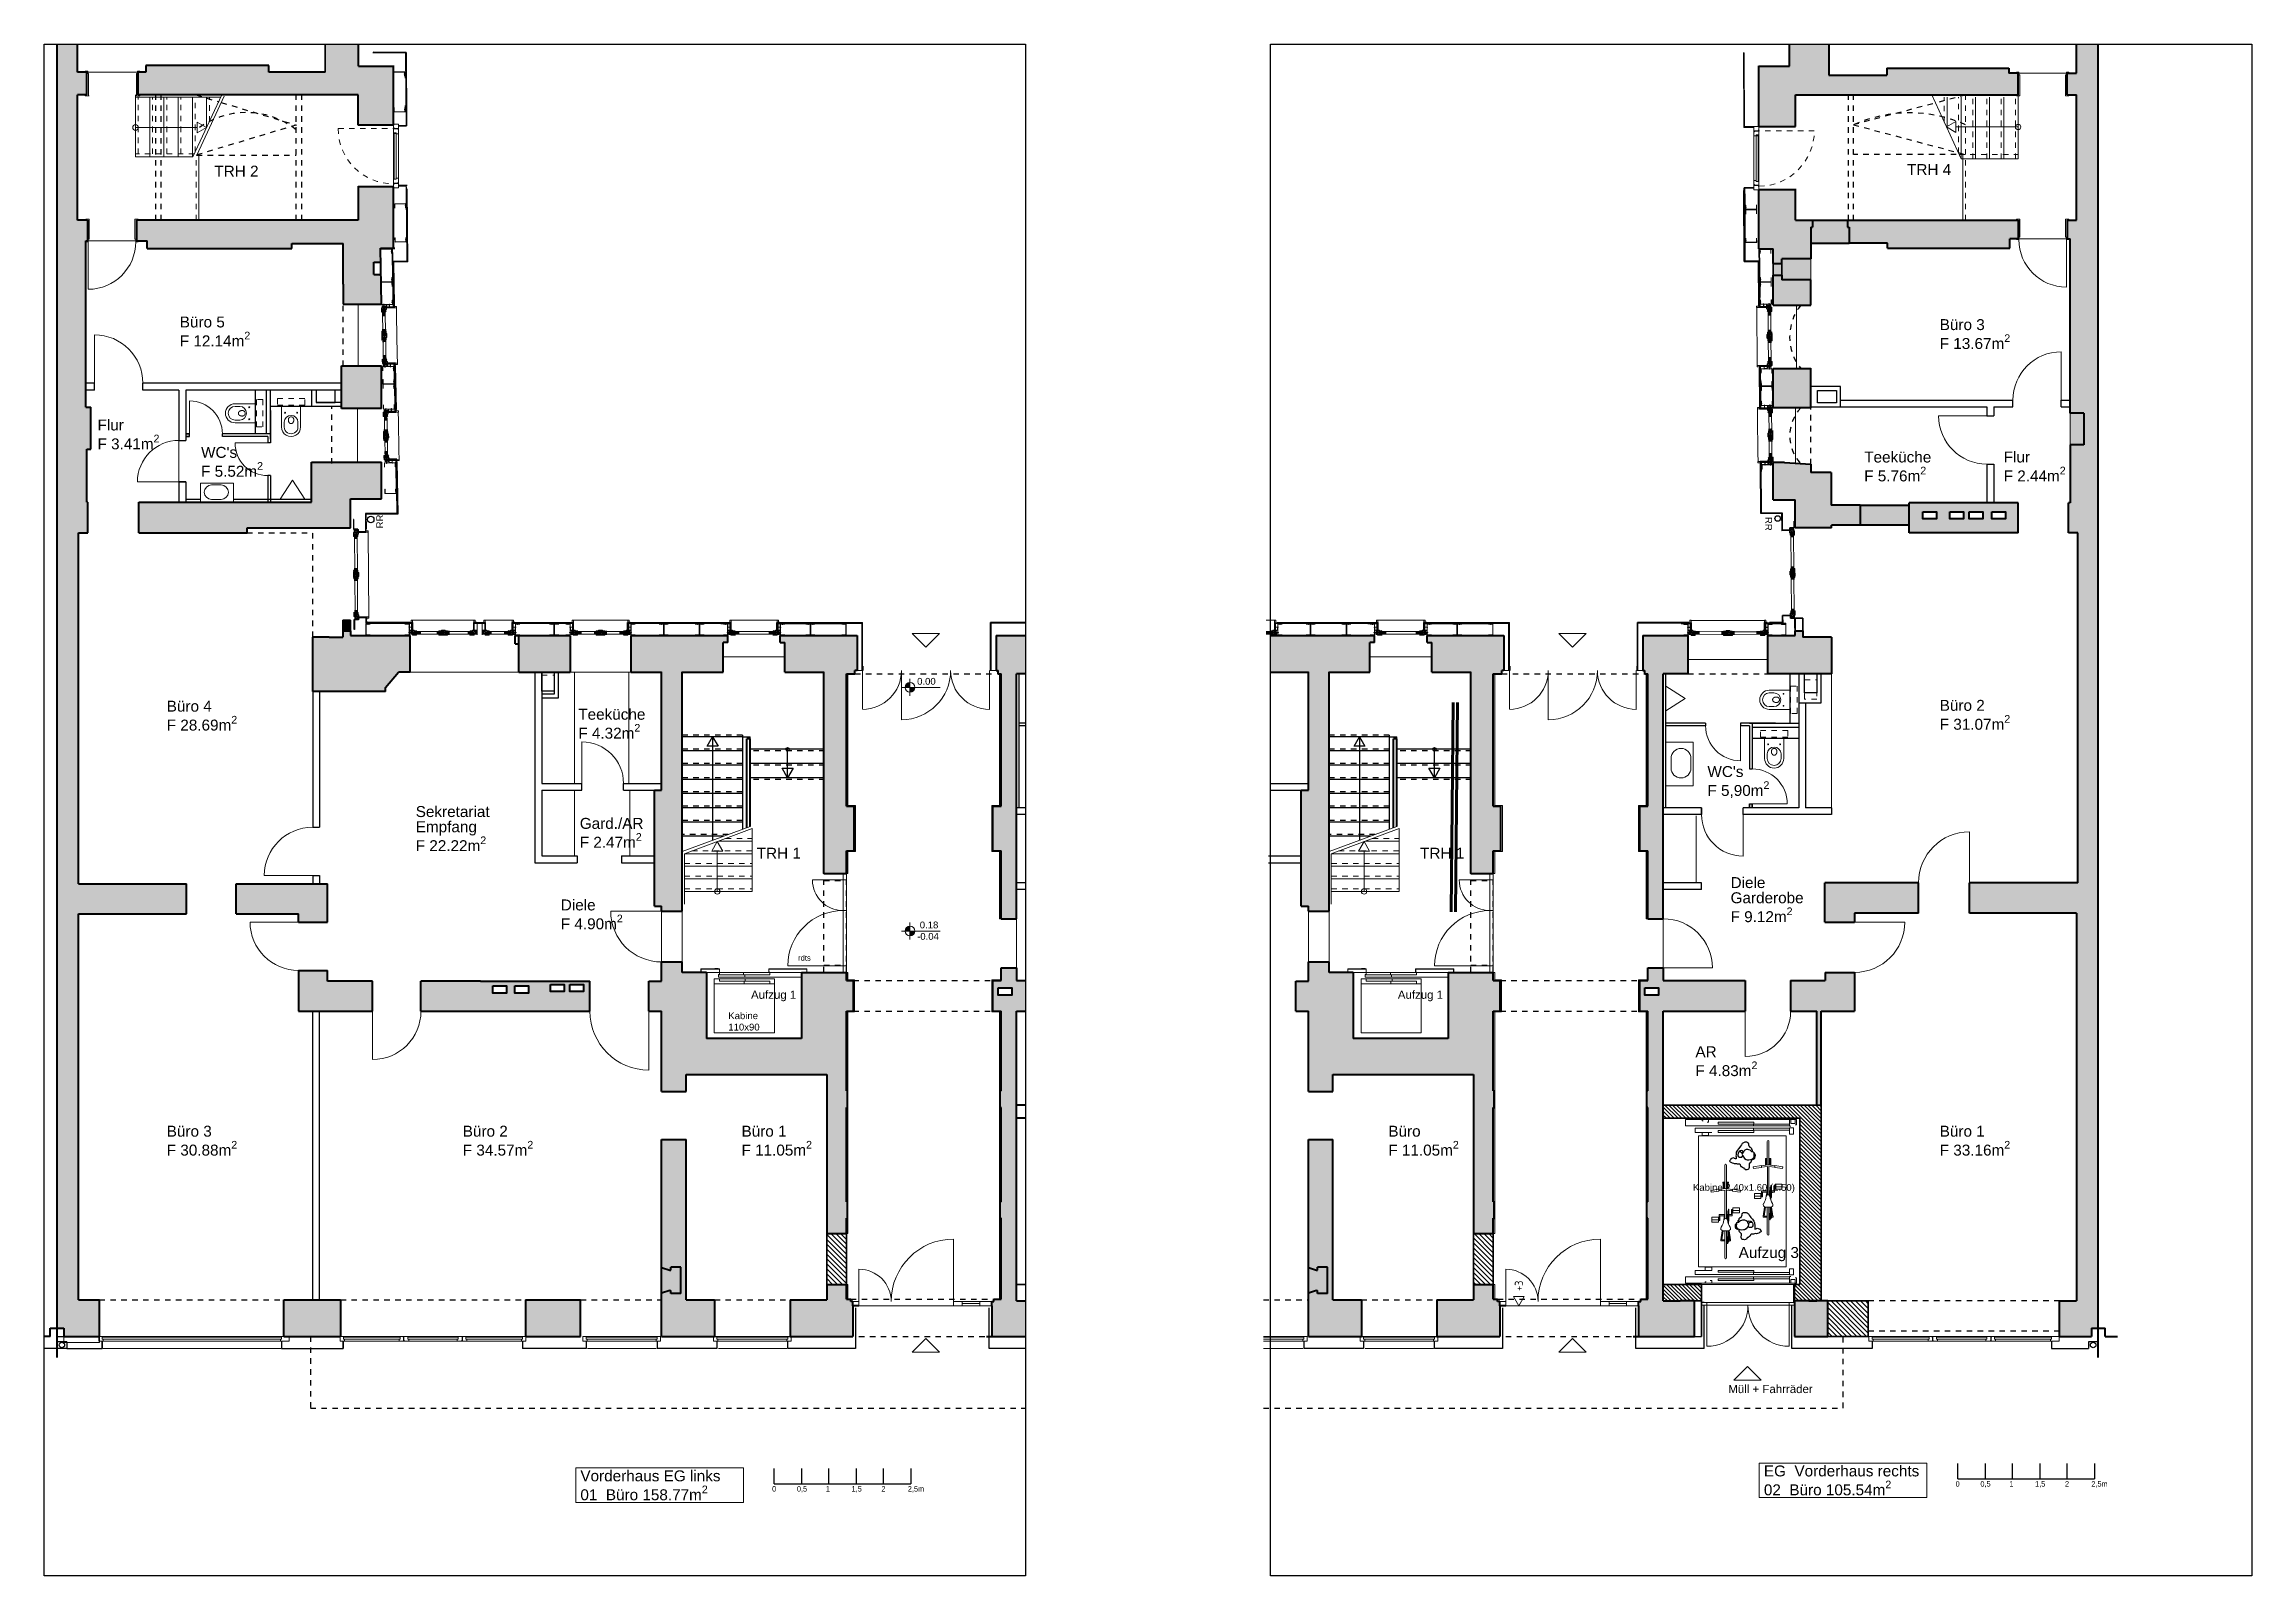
# Model space of a CAD drawing. Header units: metres. Extents: x 19 to 230, y -653 to -519.
# Drawn here: x 107.11 to 147.49, y -546.69 to -518.67 of the extents above; entities that cross this region are included whole.
import ezdxf

# ---------------------------------------------------------------- set-up
doc = ezdxf.new("R2010")
doc.units = ezdxf.units.M
doc.header["$LTSCALE"] = 0.0125
for name, pattern in [('Dash', [6.35, 3.175, -3.175]), ('DASHED2', [0.375, 0.25, -0.125]), ('Punkt', [6.35, 0, -6.35]), ('PUNKT2', [3.175, 0, -3.175]), ('Verdeckt', [9.525, 6.35, -3.175]), ('Verdeckt3', [9.525, 6.35, -3.175])]:
    doc.linetypes.add(name, pattern=pattern)
for name, color, linetype, lineweight in [('03Aussenhaut', 30, 'Continuous', 30), ('04Ansichtskanten', 4, 'Continuous', 15), ('05Fenster', 171, 'Continuous', 15), ('10Beschriftung', 141, 'Continuous', 15), ('A---MOEB-------', 8, 'Continuous', 13), ('Aufzug', 65, 'Continuous', 13), ('Befestigung', 253, 'Continuous', 5), ('Beschriftung-Räume', 3, 'Continuous', 15), ('BeschriftungBWA', 2, 'Continuous', 15), ('Fenster', 65, 'Continuous', 5), ('Fenster2', 161, 'Continuous', 5), ('neu', 14, 'Continuous', 25), ('neudünn', 14, 'Continuous', 15), ('Platten', 2, 'Continuous', 15), ('Sani', 8, 'Continuous', 13), ('Treppen', 8, 'Continuous', 13), ('Türen', 65, 'Continuous', 15), ('unten', 7, 'Verdeckt3', 15), ('UProfil', 153, 'Continuous', 20), ('Wände Bestand', 142, 'Continuous', 35), ('WändeBestand', 142, 'Continuous', 40), ('WändeBestand dünn', 131, 'Continuous', 30)]:
    doc.layers.add(name, color=color, linetype=linetype, lineweight=lineweight)
for name, color, linetype, lineweight, true_color in [('13Abriss', 7, 'ABRISS', 70, 0xe3c102), ('SchrBestand', 7, 'Continuous', 15, 0xc9c9c9), ('SchrWand neu', 7, 'Continuous', 18, 0x971402), ('Wände neu', 1, 'Continuous', 35, 0xff0000)]:
    doc.layers.add(name, color=color, linetype=linetype, lineweight=lineweight, true_color=true_color)
for name, color, linetype in [('A---TEXTD100---', 7, 'Continuous'), ('Entwässerung', 215, 'Continuous'), ('Fahrräder', 252, 'Continuous'), ('oben', 7, 'Punkt')]:
    doc.layers.add(name, color=color, linetype=linetype)
doc.layers.add('Stahl', color=7, linetype='Continuous', true_color=0x4d79ff)
doc.styles.add('Arial', font='arial.ttf')
doc.styles.add('Arial_Bem_100', font='arial.ttf', dxfattribs={"height": 0.18})
doc.styles.add('ISOCP', font='isocp.shx')
doc.linetypes.add('ABRISS', pattern='A,0.25,["X",Standard,S=0.2,R=0,X=0,Y=-0.1],0.25,-0.25,0.5,-0.25', length=1.5)

msp = doc.modelspace()

# ---------------------------------------------------------------- texts
at = {"layer": '10Beschriftung', "ltscale": 0.1, "style": 'Arial'}
for s, insert, char_height, width, attachment_point, rotation in [('RR', (113.188, -527.526), 0.125, 3.22431, 1, 90), ('RR', (138.713, -527.317), 0.125, 3.22431, 1, 270), ('\\pi-0.45,l0.6,t0.6;Aufzug 1', (120.379, -535.982), 0.15, 2.11023, 2, 0.0001), ('\\pi-0.45,l0.6,t0.6;Aufzug 1', (132.208, -535.982), 0.15, 2.11023, 2, 0.0001), ('\\pi-0.6,l0.8,t0.8;Aufzug 3', (138.554, -540.673), 0.2, 2.11023, 2, 0.0001)]:
    msp.add_mtext(s, dxfattribs=dict(at, insert=insert, char_height=char_height, width=width, attachment_point=attachment_point, rotation=rotation))
at = {"layer": '10Beschriftung', "ltscale": 0.1, "char_height": 0.125, "attachment_point": 1, "style": 'Arial'}
for s, insert, width in [('0.00', (123.078, -530.262), 2.07983), (' 0.18\\P-0.04', (123.078, -534.719), 2.07983), ('\\A1;Kabine 110x90', (119.625, -536.379), 0.60603), ('\\A1;Kabine 2.40x1.60 (1.50)', (137.267, -539.52), 3.22431)]:
    msp.add_mtext(s, dxfattribs=dict(at, insert=insert, width=width))
at = {"layer": '10Beschriftung', "ltscale": 0.1, "insert": (138.61, -543.347), "char_height": 0.15, "width": 2.39785, "attachment_point": 8, "line_spacing_factor": 0.8, "style": 'Arial'}
msp.add_mtext('\\pi-0.45,l0.6,t0.6;Müll + Fahrräder', dxfattribs=at)
at = {"layer": 'A---TEXTD100---', "color": 7, "style": 'Arial', "width": 0.8}
for s, p in [('0', (120.426, -545.146)), ('0,5', (120.88, -545.146)), ('1', (121.409, -545.146)), ('1,5', (121.88, -545.146)), ('2', (122.426, -545.146)), ('2,5m', (122.909, -545.146)), ('0', (142.07, -545.056)), ('0,5', (142.524, -545.056)), ('1', (143.053, -545.056)), ('1,5', (143.524, -545.056)), ('2', (144.07, -545.056)), ('2,5m', (144.553, -545.056))]:
    msp.add_text(s, height=0.1, rotation=359.9984, dxfattribs=at).set_placement(p)
at = {"layer": 'Beschriftung-Räume', "ltscale": 0.1, "char_height": 0.2, "attachment_point": 1, "line_spacing_factor": 0.833333, "style": 'Arial'}
for s, insert, width in [('\\A1;TRH 2', (110.227, -520.892), 2.26836), ('\\A1;TRH 4', (141.182, -520.862), 2.26836), ('\\A1;Büro 5\\PF 12.14m{\\H0.7x;\\S2^ ;}', (109.594, -523.651), 2.26836), ('\\A1;Büro 3\\PF 13.67m{\\H0.7x;\\S2^ ;}', (141.78, -523.699), 2.26836), ('\\A1;Flur\\PF 3.41m{\\H0.7x;\\S2^ ;}', (108.089, -525.535), 2.26836), ("\\A1;WC's\\PF 5.52m{\\H0.7x;\\S2^ ;}", (109.983, -526.036), 2.26836), ('\\A1;Teeküche\\PF 5.76m{\\H0.7x;\\S2^ ;}', (140.399, -526.121), 2.26836), ('\\A1;Flur\\PF 2.44m{\\H0.7x;\\S2^ ;}', (142.95, -526.121), 2.26836), ('\\A1;Büro 4\\PF 28.69m{\\H0.7x;\\S2^ ;}', (109.355, -530.679), 2.26836), ('\\A1;Teeküche \\PF 4.32m{\\H0.7x;\\S2^ ;}', (116.882, -530.827), 2.26836), ('\\A1;Büro 2\\PF 31.07m{\\H0.7x;\\S2^ ;}', (141.78, -530.664), 2.26836), ("\\A1;WC's\\PF 5,90m{\\H0.7x;\\S2^ ;}", (137.532, -531.875), 2.26836), ('\\A1;Sekretariat\\PEmpfang\\PF 22.22m{\\H0.7x;\\S2^ ;}', (113.909, -532.607), 2.26836), ('\\A1;Gard./AR\\PF 2.47m{\\H0.7x;\\S2^ ;}', (116.909, -532.823), 2.26836), ('\\A1;TRH 1', (120.145, -533.369), 2.26836), ('\\A1;TRH 1', (132.277, -533.369), 2.26836), ('\\A1;Diele\\PGarderobe\\PF 9.12m{\\H0.7x;\\S2^ ;}', (137.955, -533.906), 2.26836), ('\\A1;Diele\\PF 4.90m{\\H0.7x;\\S2^ ;}', (116.562, -534.315), 2.26836), ('\\A1;AR\\PF 4.83m{\\H0.7x;\\S2^ ;}', (137.312, -537.001), 2.26836), ('\\A1;Büro 3\\PF 30.88m{\\H0.7x;\\S2^ ;}', (109.355, -538.454), 2.26836), ('\\A1;Büro 2\\PF 34.57m{\\H0.7x;\\S2^ ;}', (114.769, -538.454), 2.26836), ('\\A1;Büro 1\\PF 11.05m{\\H0.7x;\\S2^ ;}', (119.867, -538.454), 2.26836), ('\\A1;Büro\\PF 11.05m{\\H0.7x;\\S2^ ;}', (131.696, -538.454), 2.26836), ('\\A1;Büro 1\\PF 33.16m{\\H0.7x;\\S2^ ;}', (141.78, -538.454), 2.26836), ('\\A1;Vorderhaus EG links\\P01  Büro 158.77m{\\H0.7x;\\S2^ ;}', (116.92, -544.759), 3.20902), ('\\A1;EG  Vorderhaus rechts\\P02  Büro 105.54m{\\H0.7x;\\S2^ ;}', (138.564, -544.669), 3.20902)]:
    msp.add_mtext(s, dxfattribs=dict(at, insert=insert, width=width))
at = {"layer": 'BeschriftungBWA', "ltscale": 0.1, "insert": (121.017, -535.334), "char_height": 0.125, "width": 1.86275, "attachment_point": 2, "line_spacing_factor": 0.8, "style": 'Arial_Bem_100'}
msp.add_mtext('{\\H0.8x;rdts}', dxfattribs=at)
at = {"layer": 'Treppen', "insert": (134.083, -541.381), "char_height": 0.15, "width": 2.1459, "attachment_point": 5, "rotation": 90, "style": 'ISOCP'}
msp.add_mtext('+3', dxfattribs=at)

# ---------------------------------------------------------------- blocks, each defined once
blk = doc.blocks.new('Hol18 Schnitt hor')
at = {"layer": 'Fenster', "lineweight": -3}
for p, q in [((0.00006, -0.000028), (0.00006, -0.000024)), ((0.00006, -0.000028), (0.000067, -0.000028)), ((0.000067, -0.000068), (0.00006, -0.000068)), ((0.000067, -0.000028), (0.000074, -0.000028)), ((0.000074, -0.000068), (0.000067, -0.000068))]:
    blk.add_line(p, q, dxfattribs=at)
at = {"layer": 'Fenster'}
for p, q in [((0.00006, -0.000024), (0.000117, -0.000024)), ((0.000117, -0.000028), (0.00006, -0.000028)), ((0.00006, -0.000046), (0.00006, -0.000028)), ((0.00006, -0.000046), (0.00006, -0.000028)), ((0.00006, -0.000028), (0.000117, -0.000028)), ((0.000067, -0.000046), (0.00006, -0.000046)), ((0.000117, -0.000046), (0.00006, -0.000046)), ((0.00006, -0.00005), (0.00006, -0.000046)), ((0.00006, -0.000046), (0.000117, -0.000046)), ((0.000117, -0.00005), (0.00006, -0.00005)), ((0.00006, -0.000068), (0.00006, -0.00005)), ((0.00006, -0.00005), (0.000067, -0.00005)), ((0.00006, -0.000068), (0.00006, -0.00005)), ((0.00006, -0.00005), (0.000117, -0.00005)), ((0.000117, -0.000068), (0.00006, -0.000068)), ((0.00006, -0.000073), (0.00006, -0.000068)), ((0.00006, -0.000068), (0.000117, -0.000068)), ((0.000117, -0.000073), (0.00006, -0.000073)), ((0.000064, -0.000031), (0.000067, -0.000028)), ((0.000067, -0.000028), (0.000064, -0.000031)), ((0.000064, -0.000043), (0.000064, -0.000031)), ((0.000064, -0.000031), (0.000064, -0.000043)), ((0.000067, -0.000046), (0.000064, -0.000043)), ((0.000064, -0.000043), (0.000067, -0.000046)), ((0.000064, -0.000053), (0.000067, -0.00005)), ((0.000067, -0.00005), (0.000064, -0.000053)), ((0.000064, -0.000066), (0.000064, -0.000053)), ((0.000064, -0.000053), (0.000064, -0.000066)), ((0.000067, -0.000068), (0.000064, -0.000066)), ((0.000064, -0.000066), (0.000067, -0.000068)), ((0.000065, -0.000032), (0.000067, -0.00003)), ((0.000065, -0.000043), (0.000065, -0.000032)), ((0.000067, -0.000045), (0.000065, -0.000043)), ((0.000065, -0.000054), (0.000067, -0.000052)), ((0.000065, -0.000065), (0.000065, -0.000054)), ((0.000067, -0.000067), (0.000065, -0.000065)), ((0.000067, -0.00003), (0.000072, -0.00003)), ((0.000072, -0.000045), (0.000067, -0.000045)), ((0.000074, -0.000046), (0.000067, -0.000046)), ((0.000067, -0.00005), (0.000074, -0.00005)), ((0.000067, -0.000052), (0.000072, -0.000052)), ((0.000072, -0.000067), (0.000067, -0.000067)), ((0.000072, -0.00003), (0.000072, -0.000045)), ((0.000072, -0.000052), (0.000072, -0.000067)), ((0.000074, -0.000028), (0.000074, -0.000046)), ((0.000074, -0.00005), (0.000074, -0.000068))]:
    blk.add_line(p, q, dxfattribs=at)
at = {"layer": 'Fenster2'}
for p, q in [((0.000033, 0), (-0.000033, 0)), ((0.000033, 0), (0.000033, 0)), ((-0.000034, 0), (-0.000034, 0)), ((-0.000034, 0), (-0.000034, 0)), ((-0.000034, 0), (-0.000034, -0.000003)), ((-0.000034, -0.000003), (-0.000034, -0.000003)), ((-0.000034, -0.000003), (-0.000034, -0.000003)), ((-0.000034, -0.000073), (-0.000034, -0.000073)), ((-0.000034, -0.000073), (-0.000034, -0.000073)), ((-0.000034, -0.000073), (-0.000034, -0.000076)), ((-0.000034, -0.000076), (-0.000034, -0.000076)), ((-0.000034, -0.000076), (-0.000034, -0.000076)), ((-0.000033, 0), (-0.000033, 0)), ((-0.000033, 0), (-0.000033, 0)), ((-0.000033, 0), (-0.000033, 0)), ((-0.000033, 0), (-0.000033, 0)), ((-0.000033, 0), (-0.000033, 0)), ((-0.000033, 0), (-0.000033, 0)), ((-0.000033, 0), (-0.000034, 0)), ((-0.000034, -0.000003), (-0.000033, -0.000003)), ((-0.000033, -0.000003), (-0.000033, -0.000003)), ((-0.000033, -0.000003), (-0.000033, -0.000004)), ((-0.000033, -0.000004), (-0.000033, -0.000004)), ((-0.000033, -0.000004), (-0.000033, -0.000004)), ((-0.000033, -0.000004), (-0.000032, -0.000004)), ((-0.000032, -0.000012), (-0.000033, -0.000012)), ((-0.000033, -0.000012), (-0.000033, -0.000012)), ((-0.000033, -0.000012), (-0.000033, -0.000012)), ((-0.000033, -0.000012), (-0.000033, -0.000013)), ((-0.000033, -0.000013), (-0.000033, -0.000013)), ((-0.000033, -0.000013), (-0.000033, -0.000013)), ((-0.000033, -0.000013), (-0.000033, -0.000013)), ((-0.000033, -0.000013), (-0.000033, -0.000013)), ((-0.000033, -0.000013), (-0.000033, -0.000016)), ((-0.000033, -0.000016), (-0.000033, -0.000016)), ((-0.000033, -0.000016), (-0.000033, -0.000016)), ((-0.000033, -0.000016), (-0.000033, -0.000016)), ((-0.000033, -0.000016), (-0.000033, -0.000016)), ((-0.000033, -0.000016), (-0.000033, -0.000017)), ((-0.000033, -0.000017), (-0.000033, -0.000017)), ((-0.000033, -0.000017), (-0.000033, -0.000017)), ((-0.000033, -0.000017), (-0.000032, -0.000017)), ((-0.000032, -0.000059), (-0.000033, -0.000059)), ((-0.000033, -0.000059), (-0.000033, -0.000059)), ((-0.000033, -0.000059), (-0.000033, -0.000059)), ((-0.000033, -0.000059), (-0.000033, -0.00006)), ((-0.000033, -0.00006), (-0.000033, -0.00006)), ((-0.000033, -0.00006), (-0.000033, -0.00006)), ((-0.000033, -0.00006), (-0.000033, -0.00006)), ((-0.000033, -0.00006), (-0.000033, -0.00006)), ((-0.000033, -0.00006), (-0.000033, -0.000063)), ((-0.000033, -0.000063), (-0.000033, -0.000063)), ((-0.000033, -0.000063), (-0.000033, -0.000063)), ((-0.000033, -0.000063), (-0.000033, -0.000063)), ((-0.000033, -0.000063), (-0.000033, -0.000063)), ((-0.000033, -0.000063), (-0.000033, -0.000064)), ((-0.000033, -0.000064), (-0.000033, -0.000064)), ((-0.000033, -0.000064), (-0.000033, -0.000064)), ((-0.000033, -0.000064), (-0.000032, -0.000064)), ((-0.000032, -0.000072), (-0.000033, -0.000072)), ((-0.000033, -0.000072), (-0.000033, -0.000072)), ((-0.000033, -0.000072), (-0.000033, -0.000072)), ((-0.000033, -0.000072), (-0.000033, -0.000073)), ((-0.000033, -0.000073), (-0.000033, -0.000073)), ((-0.000033, -0.000073), (-0.000034, -0.000073)), ((-0.000034, -0.000076), (-0.000033, -0.000076)), ((-0.000033, -0.000076), (-0.000033, -0.000076)), ((-0.000033, -0.000076), (-0.000033, -0.000076)), ((-0.000033, -0.000076), (-0.000033, -0.000076)), ((-0.000033, -0.000076), (-0.000033, -0.000076)), ((-0.000033, -0.000076), (-0.000033, -0.000076)), ((-0.000033, -0.000076), (0.00001, -0.000076)), ((-0.000032, -0.000004), (-0.000032, -0.000004)), ((-0.000032, -0.000004), (-0.000032, -0.000004)), ((-0.000032, -0.000004), (-0.000032, -0.000004)), ((-0.000032, -0.000004), (-0.000032, -0.000004)), ((-0.000032, -0.000004), (-0.000031, -0.000004)), ((-0.000031, -0.000012), (-0.000032, -0.000012)), ((-0.000032, -0.000012), (-0.000032, -0.000012)), ((-0.000032, -0.000012), (-0.000032, -0.000012)), ((-0.000032, -0.000012), (-0.000032, -0.000012)), ((-0.000032, -0.000012), (-0.000032, -0.000012)), ((-0.000032, -0.000017), (-0.000032, -0.000017)), ((-0.000032, -0.000017), (-0.000032, -0.000017)), ((-0.000032, -0.000017), (-0.000032, -0.000017)), ((-0.000032, -0.000017), (-0.000032, -0.000017)), ((-0.000032, -0.000017), (-0.000031, -0.000017)), ((-0.000031, -0.000059), (-0.000032, -0.000059)), ((-0.000032, -0.000059), (-0.000032, -0.000059)), ((-0.000032, -0.000059), (-0.000032, -0.000059)), ((-0.000032, -0.000059), (-0.000032, -0.000059)), ((-0.000032, -0.000059), (-0.000032, -0.000059)), ((-0.000032, -0.000064), (-0.000032, -0.000064)), ((-0.000032, -0.000064), (-0.000032, -0.000064)), ((-0.000032, -0.000064), (-0.000032, -0.000064)), ((-0.000032, -0.000064), (-0.000032, -0.000064)), ((-0.000032, -0.000064), (-0.000031, -0.000064)), ((-0.000031, -0.000072), (-0.000032, -0.000072)), ((-0.000032, -0.000072), (-0.000032, -0.000072)), ((-0.000032, -0.000072), (-0.000032, -0.000072)), ((-0.000032, -0.000072), (-0.000032, -0.000072)), ((-0.000032, -0.000072), (-0.000032, -0.000072)), ((-0.000031, -0.000003), (-0.000031, -0.000003)), ((-0.000031, -0.000003), (-0.000028, -0.000003)), ((-0.000031, -0.000004), (-0.000031, -0.000003)), ((-0.000031, -0.000003), (-0.000031, -0.000003)), ((-0.000031, -0.000003), (-0.000031, -0.000003)), ((-0.000031, -0.000003), (-0.000031, -0.000003)), ((-0.000031, -0.000003), (-0.000031, -0.000003)), ((-0.000031, -0.000003), (-0.000031, -0.000003)), ((-0.000031, -0.000003), (-0.000031, -0.000003)), ((-0.000031, -0.000003), (-0.000031, -0.000003)), ((-0.000031, -0.000003), (-0.000031, -0.000003)), ((-0.000031, -0.000004), (-0.000031, -0.000004)), ((-0.000031, -0.000004), (-0.000031, -0.000004)), ((-0.000031, -0.000004), (-0.000031, -0.000004)), ((-0.000031, -0.000004), (-0.000031, -0.000004)), ((-0.000031, -0.000004), (-0.000031, -0.000004)), ((-0.000031, -0.000013), (-0.000031, -0.000012)), ((-0.000031, -0.000012), (-0.000031, -0.000012)), ((-0.000031, -0.000012), (-0.000031, -0.000012)), ((-0.000031, -0.000012), (-0.000031, -0.000012)), ((-0.000031, -0.000012), (-0.000031, -0.000012)), ((-0.000031, -0.000012), (-0.000031, -0.000012)), ((-0.000028, -0.000013), (-0.000031, -0.000013)), ((-0.000031, -0.000013), (-0.000031, -0.000013)), ((-0.000031, -0.000013), (-0.000031, -0.000013)), ((-0.000031, -0.000013), (-0.000031, -0.000013)), ((-0.000031, -0.000013), (-0.000031, -0.000013)), ((-0.000031, -0.000013), (-0.000031, -0.000013)), ((-0.000031, -0.000013), (-0.000031, -0.000013)), ((-0.000031, -0.000013), (-0.000031, -0.000013)), ((-0.000031, -0.000013), (-0.000031, -0.000013)), ((-0.000031, -0.000013), (-0.000031, -0.000013)), ((-0.000031, -0.000017), (-0.000031, -0.000016)), ((-0.000031, -0.000016), (-0.000031, -0.000016)), ((-0.000031, -0.000016), (-0.000031, -0.000016)), ((-0.000031, -0.000016), (-0.000031, -0.000016)), ((-0.000031, -0.000016), (-0.000031, -0.000016)), ((-0.000031, -0.000016), (-0.000031, -0.000016)), ((-0.000031, -0.000016), (-0.000031, -0.000016)), ((-0.000031, -0.000016), (-0.000031, -0.000016)), ((-0.000031, -0.000016), (-0.000031, -0.000016)), ((-0.000031, -0.000016), (-0.000031, -0.000016)), ((-0.000031, -0.000016), (-0.000027, -0.000016)), ((-0.000031, -0.000017), (-0.000031, -0.000017)), ((-0.000031, -0.000017), (-0.000031, -0.000017)), ((-0.000031, -0.000017), (-0.000031, -0.000017)), ((-0.000031, -0.000017), (-0.000031, -0.000017)), ((-0.000031, -0.000017), (-0.000031, -0.000017)), ((-0.000031, -0.00006), (-0.000031, -0.000059)), ((-0.000031, -0.000059), (-0.000031, -0.000059)), ((-0.000031, -0.000059), (-0.000031, -0.000059)), ((-0.000031, -0.000059), (-0.000031, -0.000059)), ((-0.000031, -0.000059), (-0.000031, -0.000059)), ((-0.000031, -0.000059), (-0.000031, -0.000059)), ((-0.000027, -0.000061), (-0.000031, -0.000061)), ((-0.000031, -0.000061), (-0.000031, -0.000061)), ((-0.000031, -0.000061), (-0.000031, -0.00006)), ((-0.000031, -0.00006), (-0.000031, -0.00006)), ((-0.000031, -0.00006), (-0.000031, -0.00006)), ((-0.000031, -0.00006), (-0.000031, -0.00006)), ((-0.000031, -0.00006), (-0.000031, -0.00006)), ((-0.000031, -0.00006), (-0.000031, -0.00006)), ((-0.000031, -0.00006), (-0.000031, -0.00006)), ((-0.000031, -0.00006), (-0.000031, -0.00006)), ((-0.000031, -0.000063), (-0.000028, -0.000063)), ((-0.000031, -0.000064), (-0.000031, -0.000063)), ((-0.000031, -0.000063), (-0.000031, -0.000063)), ((-0.000031, -0.000063), (-0.000031, -0.000063)), ((-0.000031, -0.000063), (-0.000031, -0.000063)), ((-0.000031, -0.000063), (-0.000031, -0.000063)), ((-0.000031, -0.000063), (-0.000031, -0.000063)), ((-0.000031, -0.000063), (-0.000031, -0.000063)), ((-0.000031, -0.000063), (-0.000031, -0.000063)), ((-0.000031, -0.000063), (-0.000031, -0.000063)), ((-0.000031, -0.000063), (-0.000031, -0.000063)), ((-0.000031, -0.000064), (-0.000031, -0.000064)), ((-0.000031, -0.000064), (-0.000031, -0.000064)), ((-0.000031, -0.000064), (-0.000031, -0.000064)), ((-0.000031, -0.000064), (-0.000031, -0.000064)), ((-0.000031, -0.000064), (-0.000031, -0.000064)), ((-0.000031, -0.000073), (-0.000031, -0.000072)), ((-0.000031, -0.000072), (-0.000031, -0.000072)), ((-0.000031, -0.000072), (-0.000031, -0.000072)), ((-0.000031, -0.000072), (-0.000031, -0.000072)), ((-0.000031, -0.000072), (-0.000031, -0.000072)), ((-0.000031, -0.000072), (-0.000031, -0.000072)), ((-0.000028, -0.000073), (-0.000031, -0.000073)), ((-0.000031, -0.000073), (-0.000031, -0.000073)), ((-0.000031, -0.000073), (-0.000031, -0.000073)), ((-0.000031, -0.000073), (-0.000031, -0.000073)), ((-0.000031, -0.000073), (-0.000031, -0.000073)), ((-0.000031, -0.000073), (-0.000031, -0.000073)), ((-0.000031, -0.000073), (-0.000031, -0.000073)), ((-0.000031, -0.000073), (-0.000031, -0.000073)), ((-0.000031, -0.000073), (-0.000031, -0.000073)), ((-0.000031, -0.000073), (-0.000031, -0.000073)), ((-0.000028, -0.000003), (-0.000027, -0.000003)), ((-0.000027, -0.000013), (-0.000028, -0.000013)), ((-0.000028, -0.000063), (-0.000027, -0.000063)), ((-0.000027, -0.000073), (-0.000028, -0.000073)), ((-0.000027, -0.000003), (-0.000027, -0.000003)), ((-0.000027, -0.000003), (-0.000027, -0.000003)), ((-0.000027, -0.000003), (-0.000027, -0.000003)), ((-0.000027, -0.000003), (-0.000027, -0.000003)), ((-0.000027, -0.000003), (-0.000027, -0.000003)), ((-0.000027, -0.000003), (-0.000027, -0.000003)), ((-0.000027, -0.000003), (-0.000027, -0.000003)), ((-0.000027, -0.000003), (-0.000027, -0.000003)), ((-0.000027, -0.000003), (-0.000027, -0.000013)), ((-0.000027, -0.000013), (-0.000027, -0.000013)), ((-0.000027, -0.000013), (-0.000027, -0.000013)), ((-0.000027, -0.000013), (-0.000027, -0.000013)), ((-0.000027, -0.000013), (-0.000027, -0.000013)), ((-0.000027, -0.000013), (-0.000027, -0.000013)), ((-0.000027, -0.000013), (-0.000027, -0.000013)), ((-0.000027, -0.000013), (-0.000027, -0.000013)), ((-0.000027, -0.000016), (-0.000027, -0.000016)), ((-0.000027, -0.000016), (-0.000027, -0.000016)), ((-0.000027, -0.000016), (-0.000027, -0.000016)), ((-0.000027, -0.000016), (-0.000027, -0.000016)), ((-0.000027, -0.000016), (-0.000027, -0.000016)), ((-0.000027, -0.000016), (-0.000027, -0.000016)), ((-0.000027, -0.000016), (-0.000027, -0.000016)), ((-0.000027, -0.000016), (-0.000027, -0.000016)), ((-0.000027, -0.000016), (-0.000027, -0.00006)), ((-0.000027, -0.00006), (-0.000027, -0.00006)), ((-0.000027, -0.00006), (-0.000027, -0.00006)), ((-0.000027, -0.00006), (-0.000027, -0.00006)), ((-0.000027, -0.00006), (-0.000027, -0.00006)), ((-0.000027, -0.00006), (-0.000027, -0.00006)), ((-0.000027, -0.00006), (-0.000027, -0.00006)), ((-0.000027, -0.00006), (-0.000027, -0.00006)), ((-0.000027, -0.00006), (-0.000027, -0.000061)), ((-0.000027, -0.000061), (-0.000027, -0.000061)), ((-0.000027, -0.000063), (-0.000027, -0.000063)), ((-0.000027, -0.000063), (-0.000027, -0.000063)), ((-0.000027, -0.000063), (-0.000027, -0.000063)), ((-0.000027, -0.000063), (-0.000027, -0.000063)), ((-0.000027, -0.000063), (-0.000027, -0.000063)), ((-0.000027, -0.000063), (-0.000027, -0.000063)), ((-0.000027, -0.000063), (-0.000027, -0.000063)), ((-0.000027, -0.000063), (-0.000027, -0.000063)), ((-0.000027, -0.000063), (-0.000027, -0.000073)), ((-0.000027, -0.000073), (-0.000027, -0.000073)), ((-0.000027, -0.000073), (-0.000027, -0.000073)), ((-0.000027, -0.000073), (-0.000027, -0.000073)), ((-0.000027, -0.000073), (-0.000027, -0.000073)), ((-0.000027, -0.000073), (-0.000027, -0.000073)), ((-0.000027, -0.000073), (-0.000027, -0.000073)), ((-0.000027, -0.000073), (-0.000027, -0.000073)), ((-0.000027, -0.000073), (-0.000027, -0.000073)), ((-0.000024, -0.000003), (-0.000024, -0.000007)), ((-0.000003, -0.000003), (-0.000024, -0.000003)), ((-0.000024, -0.000007), (-0.000003, -0.000007)), ((-0.000003, -0.000008), (-0.000024, -0.000008)), ((-0.000024, -0.000008), (-0.000024, -0.000014)), ((-0.000024, -0.000014), (-0.000003, -0.000014)), ((0.000004, -0.000015), (-0.000024, -0.000015)), ((-0.000024, -0.000016), (-0.000024, -0.000019)), ((-0.000024, -0.000019), (0.000004, -0.000019)), ((0.000004, -0.00002), (-0.000024, -0.00002)), ((-0.000024, -0.000021), (-0.000024, -0.00006)), ((-0.000024, -0.000033), (-0.000024, -0.000058)), ((-0.000024, -0.000061), (0.000004, -0.000061)), ((-0.000006, -0.000062), (-0.000024, -0.000062)), ((-0.000024, -0.000062), (-0.000024, -0.000068)), ((-0.000024, -0.000068), (-0.000006, -0.000068)), ((-0.000006, -0.000069), (-0.000024, -0.000069)), ((-0.000024, -0.000069), (-0.000024, -0.000073)), ((-0.000024, -0.000073), (-0.000013, -0.000073)), ((-0.000022, -0.000058), (-0.000022, -0.000033)), ((-0.00001, -0.00003), (-0.000021, -0.00003)), ((-0.000021, -0.000032), (-0.00001, -0.000032)), ((0.000001, -0.000059), (-0.000021, -0.000059)), ((-0.000021, -0.00006), (0.000001, -0.00006)), ((-0.000013, -0.000073), (-0.000012, -0.000072)), ((-0.000012, -0.000071), (-0.000011, -0.000071)), ((-0.000011, -0.000072), (-0.000011, -0.000073)), ((-0.000011, -0.000073), (-0.00001, -0.000073)), ((-0.00001, -0.000032), (-0.00001, -0.00003)), ((0.000001, -0.00003), (-0.000009, -0.00003)), ((-0.000009, -0.00003), (-0.000009, -0.000032)), ((-0.000009, -0.000032), (0.000001, -0.000032)), ((-0.000009, -0.000071), (-0.000008, -0.000071)), ((-0.000009, -0.000073), (-0.000009, -0.000072)), ((-0.000008, -0.000072), (-0.000008, -0.000073)), ((-0.000007, -0.000073), (-0.000006, -0.000073)), ((-0.000005, -0.000068), (-0.000005, -0.000062)), ((-0.000005, -0.000073), (-0.000005, -0.000069)), ((0.000004, -0.000062), (-0.000004, -0.000062)), ((-0.000004, -0.000062), (-0.000004, -0.000068)), ((-0.000004, -0.000068), (0, -0.000068)), ((0, -0.000069), (-0.000004, -0.000069)), ((-0.000004, -0.000069), (-0.000004, -0.000073)), ((-0.000004, -0.000073), (0, -0.000073)), ((-0.000002, -0.000007), (-0.000002, -0.000003)), ((-0.000002, -0.000003), (-0.000002, -0.000007)), ((-0.000002, -0.000014), (-0.000002, -0.000008)), ((-0.000002, -0.000008), (-0.000002, -0.000014)), ((0.000004, -0.000003), (-0.000001, -0.000003)), ((-0.000001, -0.000007), (0.000004, -0.000007)), ((0.000004, -0.000008), (-0.000001, -0.000008)), ((-0.000001, -0.000014), (0.000004, -0.000014)), ((0.000001, -0.000029), (0.000001, -0.000029)), ((0.000001, -0.000068), (0.000001, -0.000066)), ((0.000001, -0.000073), (0.000001, -0.000069)), ((0.000001, -0.00008), (0.000001, -0.00009)), ((0.000002, -0.000028), (0.000004, -0.000028)), ((0.000004, -0.000029), (0.000002, -0.000029)), ((0.000002, -0.000033), (0.000002, -0.000058)), ((0.000004, -0.00008), (0.000002, -0.00008)), ((0.000002, -0.000079), (0.000003, -0.000079)), ((0.000002, -0.00008), (0.000002, -0.00008)), ((0.000003, -0.000063), (0.000004, -0.000063)), ((0.000003, -0.000066), (0.000003, -0.000065)), ((0.000003, -0.000065), (0.000003, -0.000065)), ((0.000003, -0.000065), (0.000003, -0.000065)), ((0.000003, -0.000065), (0.000003, -0.000065)), ((0.000003, -0.000065), (0.000003, -0.000065)), ((0.000003, -0.000065), (0.000003, -0.000065)), ((0.000003, -0.000065), (0.000004, -0.000065)), ((0.000003, -0.000073), (0.000003, -0.000066)), ((0.000003, -0.000066), (0.000003, -0.000066)), ((0.000003, -0.000066), (0.000003, -0.000066)), ((0.000003, -0.000073), (0.000003, -0.000073)), ((0.000004, -0.000073), (0.000003, -0.000073)), ((0.000003, -0.000073), (0.000003, -0.000073)), ((0.000003, -0.000073), (0.000003, -0.000073)), ((0.000003, -0.000073), (0.000003, -0.000073)), ((0.000003, -0.000073), (0.000003, -0.000073)), ((0.000008, -0.000076), (0.000003, -0.000076)), ((0.000005, -0.000077), (0.000003, -0.000077)), ((0.000003, -0.000078), (0.000004, -0.000079)), ((0.000003, -0.00008), (0.000004, -0.00008)), ((0.000004, -0.000082), (0.000003, -0.000081)), ((0.000003, -0.000092), (0.000055, -0.000092)), ((0.000004, -0.000007), (0.000004, -0.000003)), ((0.000004, -0.000014), (0.000004, -0.000008)), ((0.000004, -0.000019), (0.000004, -0.000016)), ((0.000004, -0.000028), (0.000004, -0.000021)), ((0.000004, -0.00006), (0.000004, -0.00003)), ((0.000004, -0.000058), (0.000004, -0.000033)), ((0.000004, -0.000063), (0.000004, -0.000062)), ((0.000004, -0.000065), (0.000004, -0.000065)), ((0.000004, -0.000065), (0.000004, -0.000065)), ((0.000004, -0.000065), (0.000004, -0.000065)), ((0.000004, -0.000065), (0.000005, -0.000065)), ((0.000008, -0.000073), (0.000004, -0.000073)), ((0.000004, -0.000073), (0.000004, -0.000073)), ((0.000004, -0.000073), (0.000004, -0.000073)), ((0.000004, -0.000079), (0.000004, -0.000079)), ((0.000004, -0.000079), (0.000006, -0.000079)), ((0.000004, -0.000081), (0.000004, -0.000081)), ((0.000004, -0.000081), (0.000004, -0.00008)), ((0.000004, -0.00008), (0.000004, -0.00008)), ((0.000004, -0.00008), (0.000004, -0.000081)), ((0.000004, -0.000081), (0.000004, -0.000081)), ((0.000004, -0.000081), (0.000004, -0.000081)), ((0.000004, -0.000086), (0.000004, -0.000089)), ((0.000006, -0.000003), (0.000005, -0.000003)), ((0.000005, -0.000003), (0.000005, -0.000003)), ((0.000005, -0.000003), (0.000005, -0.000003)), ((0.000005, -0.000003), (0.000005, -0.000003)), ((0.000005, -0.000003), (0.000005, -0.000003)), ((0.000005, -0.000003), (0.000005, -0.000003)), ((0.000005, -0.000003), (0.000005, -0.000003)), ((0.000005, -0.000003), (0.000005, -0.000011)), ((0.000005, -0.000011), (0.000005, -0.000011)), ((0.000005, -0.000011), (0.000005, -0.000011)), ((0.000005, -0.000011), (0.000005, -0.000012)), ((0.000005, -0.000011), (0.000005, -0.000011)), ((0.000005, -0.000012), (0.000005, -0.000012)), ((0.000005, -0.000012), (0.000005, -0.000012)), ((0.000005, -0.000012), (0.000005, -0.000012)), ((0.000005, -0.000012), (0.000005, -0.000012)), ((0.000005, -0.000012), (0.000006, -0.000012)), ((0.000005, -0.000065), (0.000005, -0.000066)), ((0.000005, -0.000066), (0.000005, -0.000066)), ((0.000005, -0.000066), (0.000005, -0.000066)), ((0.000005, -0.000066), (0.000005, -0.000066)), ((0.000005, -0.000066), (0.000005, -0.000066)), ((0.000005, -0.000066), (0.000005, -0.000067)), ((0.000005, -0.000067), (0.000005, -0.000067)), ((0.000005, -0.000067), (0.000005, -0.000067)), ((0.000005, -0.000067), (0.000006, -0.000067)), ((0.000006, -0.000078), (0.000005, -0.000078)), ((0.000005, -0.000077), (0.000005, -0.000077)), ((0.000005, -0.000078), (0.000005, -0.000078)), ((0.000006, -0.000078), (0.000005, -0.000078)), ((0.000006, -0.000079), (0.000005, -0.000079)), ((0.000005, -0.00008), (0.000005, -0.000081)), ((0.000005, -0.000082), (0.000005, -0.000082)), ((0.000005, -0.000083), (0.000006, -0.000083)), ((0.000006, -0.000086), (0.000005, -0.000086)), ((0.000005, -0.00009), (0.000009, -0.00009)), ((0.000029, -0.000003), (0.000006, -0.000003)), ((0.000006, -0.000003), (0.000006, -0.000003)), ((0.000006, -0.000011), (0.000014, -0.000007)), ((0.000006, -0.000012), (0.000006, -0.000011)), ((0.000006, -0.000012), (0.000006, -0.000012)), ((0.000006, -0.000012), (0.000006, -0.000012)), ((0.000006, -0.000012), (0.000006, -0.000012)), ((0.000006, -0.000012), (0.000006, -0.000012)), ((0.000006, -0.000012), (0.000006, -0.000012)), ((0.000006, -0.000015), (0.000007, -0.000014)), ((0.000006, -0.000034), (0.000006, -0.000015)), ((0.000006, -0.000031), (0.000006, -0.000032)), ((0.000007, -0.000034), (0.000006, -0.000034)), ((0.000006, -0.000034), (0.000006, -0.000034)), ((0.000006, -0.000036), (0.000006, -0.000035)), ((0.000006, -0.000035), (0.000007, -0.000035)), ((0.000006, -0.000064), (0.000006, -0.000036)), ((0.000006, -0.000037), (0.000006, -0.000038)), ((0.000007, -0.000065), (0.000006, -0.000064)), ((0.000006, -0.000064), (0.000006, -0.000064)), ((0.000006, -0.000064), (0.000006, -0.000064)), ((0.000006, -0.000067), (0.000006, -0.000067)), ((0.000006, -0.000067), (0.000006, -0.000067)), ((0.000006, -0.000067), (0.000006, -0.000067)), ((0.000006, -0.000067), (0.000006, -0.000067)), ((0.000006, -0.000067), (0.000006, -0.000067)), ((0.000006, -0.000067), (0.000007, -0.000067)), ((0.000006, -0.000077), (0.000008, -0.000077)), ((0.000006, -0.000082), (0.000006, -0.000082)), ((0.000006, -0.000084), (0.000006, -0.000084)), ((0.000007, -0.000013), (0.000015, -0.000009)), ((0.000007, -0.000014), (0.000007, -0.000013)), ((0.000007, -0.000013), (0.000007, -0.000013)), ((0.000007, -0.000014), (0.000007, -0.000014)), ((0.000007, -0.000014), (0.000007, -0.000014)), ((0.000007, -0.000031), (0.000007, -0.000031)), ((0.000007, -0.000032), (0.000007, -0.000033)), ((0.000007, -0.000033), (0.000008, -0.000034)), ((0.000008, -0.000034), (0.000007, -0.000034)), ((0.000007, -0.000034), (0.000007, -0.000034)), ((0.000007, -0.000034), (0.000007, -0.000034)), ((0.000007, -0.000034), (0.000007, -0.000034)), ((0.000007, -0.000034), (0.000007, -0.000034)), ((0.000007, -0.000034), (0.000007, -0.000034)), ((0.000007, -0.000034), (0.000007, -0.000034)), ((0.000007, -0.000035), (0.000008, -0.000035)), ((0.000007, -0.000035), (0.000007, -0.000035)), ((0.000007, -0.000035), (0.000007, -0.000035)), ((0.000007, -0.000035), (0.000007, -0.000035)), ((0.000007, -0.000035), (0.000007, -0.000035)), ((0.000007, -0.000035), (0.000007, -0.000035)), ((0.000007, -0.000035), (0.000007, -0.000035)), ((0.000008, -0.000035), (0.000007, -0.000036)), ((0.000007, -0.000036), (0.000007, -0.000036)), ((0.000007, -0.000036), (0.000007, -0.000036)), ((0.000007, -0.000036), (0.000007, -0.000036)), ((0.000007, -0.000036), (0.000007, -0.000037)), ((0.000007, -0.000038), (0.000007, -0.000038)), ((0.000008, -0.000065), (0.000007, -0.000065)), ((0.000007, -0.000065), (0.000007, -0.000065)), ((0.000007, -0.000065), (0.000007, -0.000065)), ((0.000007, -0.000065), (0.000007, -0.000065)), ((0.000007, -0.000065), (0.000007, -0.000065)), ((0.000007, -0.000065), (0.000007, -0.000065)), ((0.000007, -0.000067), (0.000008, -0.000067)), ((0.000007, -0.000078), (0.000007, -0.000078)), ((0.000007, -0.000078), (0.000007, -0.000078)), ((0.000007, -0.000079), (0.000007, -0.000079)), ((0.000007, -0.000079), (0.000008, -0.00008)), ((0.000008, -0.000079), (0.000007, -0.000079)), ((0.000007, -0.00008), (0.000007, -0.000081)), ((0.000007, -0.000081), (0.000008, -0.000081)), ((0.000007, -0.000081), (0.000007, -0.00008)), ((0.000007, -0.000081), (0.000007, -0.00008)), ((0.000008, -0.000081), (0.000007, -0.000081)), ((0.000007, -0.000081), (0.000007, -0.000081)), ((0.000008, -0.000032), (0.000008, -0.000032)), ((0.000009, -0.000033), (0.000008, -0.000033)), ((0.000008, -0.000033), (0.000008, -0.000033)), ((0.000008, -0.000033), (0.000008, -0.000033)), ((0.000008, -0.000033), (0.000008, -0.000034)), ((0.000008, -0.000034), (0.000008, -0.000033)), ((0.000008, -0.000035), (0.000008, -0.000036)), ((0.000008, -0.000036), (0.000008, -0.000035)), ((0.000008, -0.000036), (0.000008, -0.000036)), ((0.000008, -0.000036), (0.000008, -0.000036)), ((0.000008, -0.000036), (0.000008, -0.000036)), ((0.000008, -0.000036), (0.000009, -0.000036)), ((0.000008, -0.000037), (0.000008, -0.000037)), ((0.000009, -0.000065), (0.000008, -0.000065)), ((0.000008, -0.000065), (0.000008, -0.000065)), ((0.000008, -0.000065), (0.000008, -0.000065)), ((0.000008, -0.000067), (0.00001, -0.000067)), ((0.00001, -0.000072), (0.000008, -0.000072)), ((0.000008, -0.000072), (0.000008, -0.000072)), ((0.000008, -0.000072), (0.000008, -0.000072)), ((0.000008, -0.000072), (0.000008, -0.000072)), ((0.000008, -0.000072), (0.000008, -0.000072)), ((0.000008, -0.000072), (0.000008, -0.000072)), ((0.000008, -0.000072), (0.000008, -0.000073)), ((0.000008, -0.000073), (0.000008, -0.000073)), ((0.000008, -0.000073), (0.000008, -0.000073)), ((0.000008, -0.000073), (0.000008, -0.000073)), ((0.000008, -0.000073), (0.000008, -0.000073)), ((0.000008, -0.000073), (0.000008, -0.000073)), ((0.000008, -0.000073), (0.000008, -0.000073)), ((0.000008, -0.000073), (0.000008, -0.000073)), ((0.000008, -0.000073), (0.000008, -0.000073)), ((0.000008, -0.000073), (0.000008, -0.000073)), ((0.000008, -0.000073), (0.000008, -0.000073)), ((0.000022, -0.00008), (0.000008, -0.00008)), ((0.000008, -0.00008), (0.000008, -0.00008)), ((0.000008, -0.000079), (0.000008, -0.000079)), ((0.000008, -0.000081), (0.000008, -0.000082)), ((0.000009, -0.000034), (0.000009, -0.000034)), ((0.000009, -0.000034), (0.000009, -0.000033)), ((0.000009, -0.000033), (0.000009, -0.000033)), ((0.000009, -0.000033), (0.000009, -0.000033)), ((0.000009, -0.000033), (0.00001, -0.000033)), ((0.000009, -0.000035), (0.000009, -0.000034)), ((0.000009, -0.000034), (0.000009, -0.000034)), ((0.000009, -0.000036), (0.000009, -0.000035)), ((0.000009, -0.000035), (0.000009, -0.000035)), ((0.000009, -0.000036), (0.000009, -0.000036)), ((0.000009, -0.000036), (0.000009, -0.000036)), ((0.000009, -0.000036), (0.000009, -0.000036)), ((0.00001, -0.000036), (0.000009, -0.000036)), ((0.00001, -0.000065), (0.000009, -0.000065)), ((0.000009, -0.000065), (0.000009, -0.000065)), ((0.000009, -0.000065), (0.000009, -0.000065)), ((0.000009, -0.000065), (0.000009, -0.000065)), ((0.000009, -0.000065), (0.000009, -0.000065)), ((0.000009, -0.000065), (0.000009, -0.000065)), ((0.000009, -0.000065), (0.000009, -0.000065)), ((0.000009, -0.000065), (0.000009, -0.000065)), ((0.000009, -0.000065), (0.000009, -0.000065)), ((0.000009, -0.000065), (0.000009, -0.000065)), ((0.000009, -0.000065), (0.000009, -0.000065)), ((0.000009, -0.000065), (0.000009, -0.000065)), ((0.000009, -0.000065), (0.000009, -0.000065)), ((0.000009, -0.000065), (0.000009, -0.000065)), ((0.000009, -0.000065), (0.000009, -0.000065)), ((0.000009, -0.000065), (0.000009, -0.000065)), ((0.000009, -0.000065), (0.000009, -0.000065)), ((0.000009, -0.000065), (0.000009, -0.000065)), ((0.000011, -0.000032), (0.00001, -0.000032)), ((0.00001, -0.000033), (0.00001, -0.000036)), ((0.00001, -0.000037), (0.000011, -0.000037)), ((0.00001, -0.000066), (0.00001, -0.000065)), ((0.00001, -0.000065), (0.00001, -0.000065)), ((0.00001, -0.000065), (0.00001, -0.000065)), ((0.00001, -0.000065), (0.00001, -0.000065)), ((0.00001, -0.000065), (0.00001, -0.000065)), ((0.00001, -0.000065), (0.00001, -0.000065)), ((0.00001, -0.000065), (0.00001, -0.000065)), ((0.00001, -0.000065), (0.00001, -0.000065)), ((0.00001, -0.000067), (0.00001, -0.000066)), ((0.00001, -0.000067), (0.00001, -0.000067)), ((0.00001, -0.000067), (0.00001, -0.000067)), ((0.00001, -0.000067), (0.00001, -0.000067)), ((0.00001, -0.000067), (0.00001, -0.000067)), ((0.00001, -0.000067), (0.00001, -0.000067)), ((0.00001, -0.000067), (0.00001, -0.000067)), ((0.00001, -0.000073), (0.00001, -0.000072)), ((0.00001, -0.000072), (0.00001, -0.000072)), ((0.00001, -0.000072), (0.00001, -0.000072)), ((0.00001, -0.000072), (0.00001, -0.000072)), ((0.00001, -0.000072), (0.00001, -0.000072)), ((0.00001, -0.000072), (0.00001, -0.000072)), ((0.00001, -0.000072), (0.00001, -0.000072)), ((0.00001, -0.000072), (0.00001, -0.000072)), ((0.00001, -0.000072), (0.00001, -0.000072)), ((0.00001, -0.000072), (0.00001, -0.000072)), ((0.00001, -0.000076), (0.00001, -0.000073)), ((0.00001, -0.000076), (0.00001, -0.000076)), ((0.00001, -0.000076), (0.00001, -0.000076)), ((0.00001, -0.000076), (0.00001, -0.000076)), ((0.00001, -0.000076), (0.00001, -0.000076)), ((0.00001, -0.000076), (0.00001, -0.000076)), ((0.00001, -0.000076), (0.00001, -0.000076)), ((0.00001, -0.000076), (0.00001, -0.000076)), ((0.00001, -0.000076), (0.00001, -0.000076)), ((0.00001, -0.000082), (0.00001, -0.000089)), ((0.00001, -0.000089), (0.00001, -0.000085)), ((0.000022, -0.000082), (0.000011, -0.000082)), ((0.000011, -0.00009), (0.000023, -0.00009)), ((0.000012, -0.000036), (0.000012, -0.000033)), ((0.000012, -0.000037), (0.000018, -0.000038)), ((0.000018, -0.000036), (0.000013, -0.000035)), ((0.000014, -0.000007), (0.000014, -0.000007)), ((0.000014, -0.000007), (0.000015, -0.000007)), ((0.000015, -0.000007), (0.000026, -0.000007)), ((0.000015, -0.000009), (0.000015, -0.000009)), ((0.000015, -0.000009), (0.000015, -0.000009)), ((0.000015, -0.000009), (0.000029, -0.000009)), ((0.000018, -0.000037), (0.000018, -0.000036)), ((0.000018, -0.000038), (0.000019, -0.000038)), ((0.000024, -0.000035), (0.00002, -0.000037)), ((0.000022, -0.000037), (0.000022, -0.000055)), ((0.000022, -0.000071), (0.000022, -0.000079)), ((0.000023, -0.000037), (0.000024, -0.000036)), ((0.000032, -0.000037), (0.000023, -0.000037)), ((0.000023, -0.000055), (0.000025, -0.000055)), ((0.000025, -0.000071), (0.000023, -0.000071)), ((0.000024, -0.000035), (0.000024, -0.000035)), ((0.000024, -0.000089), (0.000024, -0.000082)), ((0.000053, -0.000039), (0.000025, -0.000039)), ((0.000025, -0.00004), (0.000025, -0.000052)), ((0.000025, -0.000043), (0.000025, -0.000051)), ((0.000025, -0.000051), (0.000027, -0.000051)), ((0.000025, -0.000053), (0.000032, -0.000053)), ((0.000025, -0.000055), (0.000025, -0.000057)), ((0.000025, -0.000057), (0.000027, -0.000057)), ((0.000027, -0.000069), (0.000025, -0.000069)), ((0.000025, -0.000069), (0.000025, -0.000071)), ((0.000032, -0.000073), (0.000025, -0.000073)), ((0.000025, -0.000074), (0.000025, -0.000079)), ((0.00005, -0.000074), (0.000025, -0.000074)), ((0.000025, -0.000074), (0.000025, -0.000076)), ((0.000025, -0.000076), (0.00005, -0.000076)), ((0.000025, -0.00008), (0.000046, -0.000081)), ((0.000045, -0.000082), (0.000025, -0.000081)), ((0.000025, -0.000081), (0.000025, -0.000084)), ((0.000025, -0.000085), (0.000045, -0.000085)), ((0.000045, -0.000086), (0.000025, -0.000086)), ((0.000025, -0.000086), (0.000025, -0.000089)), ((0.000025, -0.00009), (0.000045, -0.00009)), ((0.000026, -0.000007), (0.000029, -0.000003)), ((0.000026, -0.000007), (0.000026, -0.000007)), ((0.000026, -0.000007), (0.000026, -0.000007)), ((0.000026, -0.000007), (0.000026, -0.000007)), ((0.000026, -0.000007), (0.000026, -0.000007)), ((0.000027, -0.000051), (0.000027, -0.000043)), ((0.000027, -0.000057), (0.000027, -0.000055)), ((0.000027, -0.000055), (0.000032, -0.000055)), ((0.000027, -0.000071), (0.000027, -0.000069)), ((0.000032, -0.000071), (0.000027, -0.000071)), ((0.000029, -0.000009), (0.000028, -0.000009)), ((0.000028, -0.000009), (0.000028, -0.000009)), ((0.000028, -0.00001), (0.000029, -0.00001)), ((0.000028, -0.000025), (0.000028, -0.000026)), ((0.00005, -0.00004), (0.000028, -0.00004)), ((0.000028, -0.000042), (0.00005, -0.000042)), ((0.000029, -0.000003), (0.000029, -0.000003)), ((0.000029, -0.000003), (0.000029, -0.000003)), ((0.000029, -0.000003), (0.000029, -0.000003)), ((0.000029, -0.000003), (0.000029, -0.000003)), ((0.000029, -0.000003), (0.000029, -0.000003)), ((0.000029, -0.000003), (0.000029, -0.000003)), ((0.000029, -0.000003), (0.000029, -0.000003)), ((0.000029, -0.000003), (0.000029, -0.000003)), ((0.000029, -0.000003), (0.000029, -0.000003)), ((0.000029, -0.000003), (0.000029, -0.000003)), ((0.000029, -0.000003), (0.000029, -0.000003)), ((0.000029, -0.000003), (0.000029, -0.000003)), ((0.000029, -0.000003), (0.000029, -0.000003)), ((0.000029, -0.000007), (0.000031, -0.000004)), ((0.000029, -0.000008), (0.000029, -0.000007)), ((0.000029, -0.000007), (0.000029, -0.000007)), ((0.000029, -0.000007), (0.000029, -0.000007)), ((0.000029, -0.000007), (0.000029, -0.000007)), ((0.000029, -0.000007), (0.000029, -0.000007)), ((0.000029, -0.000008), (0.00003, -0.000008)), ((0.00003, -0.000008), (0.000029, -0.000008)), ((0.000029, -0.000008), (0.000029, -0.000008)), ((0.000029, -0.000008), (0.000029, -0.000008)), ((0.000029, -0.000008), (0.000029, -0.000008)), ((0.000029, -0.000008), (0.000029, -0.000008)), ((0.000029, -0.000008), (0.000029, -0.000008)), ((0.000029, -0.000008), (0.000029, -0.000008)), ((0.000029, -0.000008), (0.000029, -0.000008)), ((0.000029, -0.000008), (0.000029, -0.000008)), ((0.000029, -0.000008), (0.000029, -0.000008)), ((0.000029, -0.000008), (0.000029, -0.000008)), ((0.000029, -0.000009), (0.00003, -0.000009)), ((0.00003, -0.000009), (0.000029, -0.000009)), ((0.000029, -0.00001), (0.000029, -0.00001)), ((0.000029, -0.000013), (0.000029, -0.000014)), ((0.000032, -0.000025), (0.000029, -0.000025)), ((0.000029, -0.000026), (0.000029, -0.000027)), ((0.00003, -0.000008), (0.00003, -0.000009)), ((0.00003, -0.000007), (0.00003, -0.000008)), ((0.00003, -0.000008), (0.00003, -0.000009)), ((0.00003, -0.000009), (0.00003, -0.000008)), ((0.00003, -0.000009), (0.00003, -0.000009)), ((0.00003, -0.000009), (0.00003, -0.000009)), ((0.00003, -0.000009), (0.00003, -0.000009)), ((0.00003, -0.000009), (0.00003, -0.000009)), ((0.00003, -0.000009), (0.00003, -0.000009)), ((0.00003, -0.000009), (0.00003, -0.000009)), ((0.00003, -0.000009), (0.00003, -0.000009)), ((0.00003, -0.00001), (0.000031, -0.000011)), ((0.000076, -0.000013), (0.00003, -0.000013)), ((0.00003, -0.000015), (0.000032, -0.000015)), ((0.00003, -0.000026), (0.000032, -0.000026)), ((0.00003, -0.000027), (0.00003, -0.000027)), ((0.00003, -0.000027), (0.00003, -0.000027)), ((0.000031, -0.000004), (0.000032, -0.000003)), ((0.000032, -0.000006), (0.000031, -0.000006)), ((0.000031, -0.000006), (0.000031, -0.000006)), ((0.000031, -0.000009), (0.000032, -0.000009)), ((0.000035, -0.00001), (0.000031, -0.00001)), ((0.000031, -0.00001), (0.000031, -0.00001)), ((0.000031, -0.00001), (0.000031, -0.00001)), ((0.000031, -0.00001), (0.000031, -0.00001)), ((0.000031, -0.00001), (0.000031, -0.00001)), ((0.000031, -0.00001), (0.000031, -0.00001)), ((0.000031, -0.00001), (0.000031, -0.00001)), ((0.000031, -0.00001), (0.000031, -0.00001)), ((0.000031, -0.00001), (0.000031, -0.00001)), ((0.000031, -0.00001), (0.000031, -0.00001)), ((0.000031, -0.00001), (0.000031, -0.00001)), ((0.000031, -0.00001), (0.000031, -0.00001)), ((0.000031, -0.00001), (0.000031, -0.00001)), ((0.000031, -0.00001), (0.000031, -0.00001)), ((0.000031, -0.00001), (0.000031, -0.00001)), ((0.000031, -0.00001), (0.000031, -0.00001)), ((0.000031, -0.00001), (0.000032, -0.00001)), ((0.000032, -0.000011), (0.000031, -0.000011)), ((0.000031, -0.000011), (0.000031, -0.000011)), ((0.000031, -0.000011), (0.000031, -0.000011)), ((0.000031, -0.000011), (0.000031, -0.000011)), ((0.000031, -0.000011), (0.000031, -0.000011)), ((0.000031, -0.000011), (0.000031, -0.000012)), ((0.000031, -0.000012), (0.000031, -0.000012)), ((0.000031, -0.000012), (0.000031, -0.000012)), ((0.000031, -0.000012), (0.000031, -0.000012)), ((0.000031, -0.000012), (0.000031, -0.000012)), ((0.000031, -0.000012), (0.000031, -0.000012)), ((0.000031, -0.000012), (0.000031, -0.000012)), ((0.000031, -0.000012), (0.000032, -0.000012)), ((0.000032, -0.000003), (0.000032, -0.000003)), ((0.000032, -0.000003), (0.000032, -0.000003)), ((0.000032, -0.000003), (0.000032, -0.000003)), ((0.000032, -0.000003), (0.000032, -0.000003)), ((0.000032, -0.000003), (0.000032, -0.000003)), ((0.000032, -0.000003), (0.000033, -0.000003)), ((0.000032, -0.000006), (0.000032, -0.000006)), ((0.000032, -0.000009), (0.000032, -0.000007)), ((0.000033, -0.000008), (0.000032, -0.000008)), ((0.000032, -0.000008), (0.000033, -0.000009)), ((0.000032, -0.00001), (0.000032, -0.00001)), ((0.000032, -0.00001), (0.000033, -0.00001)), ((0.000033, -0.000011), (0.000032, -0.000011)), ((0.000032, -0.000011), (0.000032, -0.000011)), ((0.000032, -0.000011), (0.000032, -0.000011)), ((0.000032, -0.000011), (0.000032, -0.000011)), ((0.000032, -0.000012), (0.000032, -0.000012)), ((0.000032, -0.000012), (0.000032, -0.000012)), ((0.000032, -0.000012), (0.000032, -0.000012)), ((0.000032, -0.000012), (0.000032, -0.000012)), ((0.000032, -0.000012), (0.000035, -0.000012)), ((0.000032, -0.000012), (0.000032, -0.000012)), ((0.000032, -0.000012), (0.000032, -0.000012)), ((0.000034, 0), (0.000033, 0)), ((0.000033, -0.000003), (0.000033, -0.000003)), ((0.000033, -0.000003), (0.000033, -0.000004)), ((0.000033, -0.000004), (0.000033, -0.000004)), ((0.000033, -0.000004), (0.000033, -0.000004)), ((0.000033, -0.000004), (0.000033, -0.000004)), ((0.000033, -0.000004), (0.000034, -0.000007)), ((0.000033, -0.000009), (0.000033, -0.000008)), ((0.000033, -0.000008), (0.000033, -0.000008)), ((0.000034, -0.000008), (0.000033, -0.000008)), ((0.000033, -0.000008), (0.000033, -0.000008)), ((0.000033, -0.000009), (0.000033, -0.000009)), ((0.000033, -0.000009), (0.000033, -0.000009)), ((0.000033, -0.000009), (0.000033, -0.000009)), ((0.000033, -0.000009), (0.000033, -0.000009)), ((0.000033, -0.000009), (0.000033, -0.000009)), ((0.000033, -0.000009), (0.000033, -0.000009)), ((0.000033, -0.000009), (0.000033, -0.000009)), ((0.000033, -0.000009), (0.000033, -0.000009)), ((0.000033, -0.000009), (0.000035, -0.000009)), ((0.000034, -0.000009), (0.000033, -0.000009)), ((0.000033, -0.00001), (0.000033, -0.00001)), ((0.000033, -0.00001), (0.000033, -0.00001)), ((0.000033, -0.00001), (0.000033, -0.00001)), ((0.000033, -0.00001), (0.000033, -0.00001)), ((0.000033, -0.00001), (0.000034, -0.00001)), ((0.000034, -0.000011), (0.000033, -0.000011)), ((0.000033, -0.000011), (0.000033, -0.000011)), ((0.000033, -0.000011), (0.000033, -0.000011)), ((0.000033, -0.000011), (0.000033, -0.000011)), ((0.000033, -0.000015), (0.000033, -0.000024)), ((0.000033, -0.000027), (0.000033, -0.000036)), ((0.000033, -0.000055), (0.000034, -0.000057)), ((0.000034, -0.000069), (0.000033, -0.000071)), ((0.000034, -0.000001), (0.000034, 0)), ((0.000034, 0), (0.000034, 0)), ((0.000035, -0.000001), (0.000034, -0.000001)), ((0.000034, -0.000007), (0.000034, -0.000007)), ((0.000034, -0.000007), (0.000034, -0.000008)), ((0.000034, -0.000008), (0.000034, -0.000008)), ((0.000034, -0.000008), (0.000034, -0.000008)), ((0.000034, -0.000008), (0.000034, -0.000008)), ((0.000034, -0.000008), (0.000034, -0.000008)), ((0.000034, -0.000008), (0.000034, -0.000008)), ((0.000034, -0.000008), (0.000034, -0.000008)), ((0.000035, -0.000009), (0.000034, -0.000009)), ((0.000034, -0.00001), (0.000034, -0.00001)), ((0.000034, -0.00001), (0.000034, -0.00001)), ((0.000034, -0.00001), (0.000034, -0.00001)), ((0.000034, -0.00001), (0.000034, -0.00001)), ((0.000034, -0.00001), (0.000034, -0.00001)), ((0.000034, -0.00001), (0.000034, -0.000011)), ((0.000034, -0.000011), (0.000034, -0.000011)), ((0.000034, -0.000011), (0.000034, -0.000011)), ((0.000034, -0.000011), (0.000034, -0.000011)), ((0.000034, -0.000011), (0.000034, -0.000011)), ((0.000034, -0.000011), (0.000034, -0.000011)), ((0.000034, -0.000054), (0.000036, -0.000055)), ((0.000034, -0.000057), (0.000034, -0.000063)), ((0.000034, -0.000063), (0.000034, -0.000069)), ((0.000036, -0.000071), (0.000034, -0.000072)), ((0.000035, -0.000002), (0.000035, -0.000001)), ((0.000035, -0.000001), (0.000035, -0.000001)), ((0.000035, -0.000001), (0.000035, -0.000001)), ((0.000035, -0.000007), (0.000035, -0.000002)), ((0.000035, -0.000009), (0.000035, -0.000007)), ((0.000035, -0.000007), (0.000035, -0.000007)), ((0.000035, -0.000009), (0.000035, -0.000009)), ((0.000035, -0.000009), (0.000035, -0.000009)), ((0.000035, -0.000009), (0.000035, -0.000009)), ((0.000035, -0.000009), (0.000035, -0.000009)), ((0.000035, -0.000009), (0.000035, -0.000009)), ((0.000035, -0.000009), (0.000035, -0.000009)), ((0.000035, -0.000009), (0.000035, -0.000009)), ((0.000035, -0.000009), (0.000035, -0.000009)), ((0.000037, -0.000011), (0.000035, -0.000009)), ((0.000035, -0.000009), (0.000035, -0.000009)), ((0.000036, -0.00001), (0.000035, -0.00001)), ((0.000035, -0.00001), (0.000035, -0.00001)), ((0.000035, -0.00001), (0.000035, -0.00001)), ((0.000035, -0.00001), (0.000035, -0.00001)), ((0.000035, -0.000013), (0.000036, -0.000013)), ((0.000035, -0.000012), (0.000035, -0.000012)), ((0.000035, -0.000012), (0.000036, -0.000012)), ((0.000035, -0.000016), (0.000035, -0.000025)), ((0.000035, -0.000025), (0.000051, -0.000028)), ((0.000035, -0.000026), (0.000035, -0.000035)), ((0.000051, -0.000031), (0.000035, -0.000036)), ((0.000035, -0.000038), (0.000051, -0.000038)), ((0.000036, -0.000011), (0.000036, -0.00001)), ((0.000036, -0.00001), (0.000036, -0.00001)), ((0.000036, -0.00001), (0.000036, -0.00001)), ((0.000036, -0.000012), (0.000036, -0.000011)), ((0.000036, -0.000011), (0.000036, -0.000011)), ((0.000036, -0.000011), (0.000036, -0.000011)), ((0.000036, -0.000011), (0.000036, -0.000011)), ((0.000036, -0.000011), (0.000036, -0.000011)), ((0.000036, -0.000011), (0.000036, -0.000011)), ((0.000036, -0.000011), (0.000036, -0.000011)), ((0.000036, -0.000012), (0.000036, -0.000012)), ((0.000036, -0.000012), (0.000036, -0.000012)), ((0.000036, -0.000012), (0.000036, -0.000012)), ((0.000036, -0.000012), (0.000036, -0.000012)), ((0.000036, -0.000012), (0.000036, -0.000012)), ((0.000036, -0.000012), (0.000036, -0.000012)), ((0.000051, -0.000015), (0.000036, -0.000015)), ((0.000051, -0.000029), (0.000036, -0.000026)), ((0.000036, -0.000035), (0.000051, -0.00003)), ((0.000037, -0.000011), (0.000037, -0.000011)), ((0.000037, -0.000057), (0.000037, -0.00006)), ((0.000037, -0.000061), (0.000038, -0.000061)), ((0.000038, -0.000062), (0.000037, -0.000062)), ((0.000037, -0.000063), (0.000037, -0.000063)), ((0.000037, -0.000064), (0.000038, -0.000064)), ((0.000038, -0.000065), (0.000037, -0.000065)), ((0.000037, -0.000066), (0.000037, -0.000069)), ((0.000039, -0.000061), (0.000039, -0.000062)), ((0.000039, -0.000064), (0.000039, -0.000065)), ((0.000046, -0.00008), (0.000046, -0.000077)), ((0.000046, -0.000084), (0.000046, -0.000082)), ((0.000046, -0.000089), (0.000046, -0.000086)), ((0.000047, -0.000077), (0.000047, -0.000077)), ((0.000047, -0.000077), (0.000047, -0.000079)), ((0.000048, -0.00008), (0.00005, -0.00008)), ((0.000048, -0.000089), (0.000048, -0.000082)), ((0.000048, -0.000082), (0.00005, -0.000082)), ((0.000049, -0.000084), (0.000049, -0.000085)), ((0.000053, -0.00009), (0.000049, -0.00009)), ((0.00005, -0.000082), (0.00005, -0.000084)), ((0.00005, -0.000085), (0.00005, -0.000083)), ((0.00005, -0.000083), (0.00005, -0.000083)), ((0.00005, -0.000087), (0.000054, -0.000088)), ((0.000051, -0.000028), (0.000051, -0.000016)), ((0.000051, -0.000037), (0.000051, -0.000031)), ((0.000051, -0.000043), (0.000051, -0.000073)), ((0.000051, -0.000084), (0.000052, -0.000084)), ((0.000054, -0.000087), (0.000051, -0.000085)), ((0.000052, -0.000016), (0.000052, -0.000024)), ((0.000071, -0.000015), (0.000053, -0.000015)), ((0.000053, -0.000024), (0.000058, -0.000021)), ((0.000053, -0.000037), (0.000053, -0.000027)), ((0.000053, -0.000081), (0.000053, -0.00004)), ((0.000053, -0.000073), (0.000053, -0.000043)), ((0.000053, -0.000082), (0.000053, -0.000082)), ((0.000053, -0.000084), (0.000055, -0.000083)), ((0.000055, -0.000089), (0.000053, -0.000089)), ((0.000053, -0.000089), (0.000053, -0.00009)), ((0.000054, -0.000026), (0.000055, -0.000025)), ((0.000055, -0.000036), (0.000054, -0.000037)), ((0.000056, -0.000087), (0.000054, -0.000087)), ((0.000054, -0.000089), (0.000056, -0.000089)), ((0.000055, -0.000026), (0.000055, -0.000026)), ((0.000055, -0.000079), (0.000055, -0.000036)), ((0.000055, -0.000079), (0.000055, -0.000078)), ((0.000055, -0.000078), (0.000057, -0.000078)), ((0.000055, -0.000083), (0.000055, -0.00008)), ((0.000056, -0.000081), (0.000055, -0.000081)), ((0.000055, -0.000081), (0.000055, -0.00008)), ((0.000055, -0.000092), (0.000055, -0.000089)), ((0.000056, -0.000089), (0.000055, -0.000091)), ((0.000056, -0.000026), (0.000056, -0.000025)), ((0.000056, -0.000026), (0.000056, -0.000026)), ((0.000058, -0.000078), (0.000056, -0.000079)), ((0.000056, -0.00008), (0.000056, -0.00008)), ((0.000056, -0.000082), (0.000056, -0.000086)), ((0.000056, -0.000092), (0.000079, -0.000092)), ((0.000057, -0.000024), (0.000059, -0.000023)), ((0.000058, -0.000089), (0.000057, -0.00009)), ((0.00007, -0.00008), (0.000058, -0.00008)), ((0.00007, -0.000082), (0.000058, -0.000082)), ((0.000058, -0.000082), (0.000058, -0.000089)), ((0.000058, -0.00009), (0.000077, -0.00009)), ((0.000059, -0.000021), (0.000069, -0.000021)), ((0.000059, -0.000023), (0.000071, -0.000023)), ((0.000065, -0.000024), (0.000065, -0.000024)), ((0.000065, -0.000024), (0.00007, -0.000024)), ((0.00007, -0.000024), (0.000066, -0.000024)), ((0.00007, -0.000018), (0.000072, -0.000016)), ((0.00007, -0.00002), (0.00007, -0.000019)), ((0.000071, -0.000024), (0.00007, -0.000024)), ((0.00007, -0.000024), (0.000071, -0.000024)), ((0.00007, -0.000076), (0.00007, -0.00008)), ((0.000071, -0.000021), (0.000072, -0.000021)), ((0.000071, -0.000023), (0.000071, -0.000022)), ((0.000071, -0.000022), (0.000071, -0.000022)), ((0.000071, -0.000022), (0.000071, -0.000023)), ((0.000073, -0.000076), (0.000071, -0.000076)), ((0.000072, -0.000019), (0.000075, -0.000016)), ((0.000072, -0.00002), (0.000072, -0.000019)), ((0.000073, -0.000019), (0.000072, -0.00002)), ((0.000073, -0.00002), (0.000072, -0.00002)), ((0.000072, -0.000021), (0.000072, -0.000021)), ((0.000072, -0.000022), (0.000072, -0.000022)), ((0.000072, -0.000023), (0.000072, -0.000022)), ((0.000072, -0.000022), (0.000072, -0.000022)), ((0.000072, -0.000022), (0.000072, -0.000022)), ((0.000072, -0.000022), (0.000072, -0.000022)), ((0.000072, -0.000075), (0.000072, -0.000073)), ((0.000073, -0.000076), (0.000072, -0.000076)), ((0.000072, -0.000079), (0.000072, -0.000077)), ((0.000077, -0.00008), (0.000072, -0.00008)), ((0.000077, -0.000081), (0.000072, -0.000081)), ((0.000074, -0.000019), (0.000073, -0.000019)), ((0.000073, -0.000021), (0.000073, -0.00002)), ((0.000073, -0.00002), (0.000073, -0.000021)), ((0.000073, -0.00002), (0.000073, -0.00002)), ((0.000073, -0.00002), (0.000073, -0.000021)), ((0.000073, -0.000076), (0.000073, -0.000076)), ((0.000073, -0.000076), (0.000073, -0.000076)), ((0.000073, -0.000076), (0.000073, -0.000076)), ((0.000073, -0.000076), (0.000073, -0.000076)), ((0.000073, -0.000078), (0.000073, -0.000078)), ((0.000075, -0.000019), (0.000074, -0.000019)), ((0.000078, -0.000022), (0.000074, -0.000022)), ((0.000074, -0.000022), (0.000075, -0.000022)), ((0.000074, -0.000073), (0.000074, -0.000074)), ((0.000074, -0.000074), (0.000078, -0.000074)), ((0.000075, -0.000016), (0.000075, -0.000016)), ((0.000076, -0.00002), (0.000075, -0.000019)), ((0.000076, -0.00002), (0.000075, -0.00002)), ((0.000075, -0.00002), (0.000076, -0.000021)), ((0.000075, -0.000021), (0.000075, -0.00002)), ((0.000076, -0.000017), (0.000077, -0.000019)), ((0.000076, -0.000021), (0.000076, -0.00002)), ((0.000076, -0.00002), (0.000076, -0.00002)), ((0.000076, -0.000021), (0.000078, -0.000021)), ((0.000078, -0.000022), (0.000076, -0.000022)), ((0.000076, -0.000024), (0.000079, -0.000024)), ((0.000076, -0.000024), (0.000081, -0.000024)), ((0.000077, -0.000076), (0.000076, -0.000076)), ((0.000076, -0.000076), (0.000077, -0.000076)), ((0.000076, -0.000076), (0.000076, -0.000076)), ((0.000077, -0.000019), (0.000077, -0.00002)), ((0.000079, -0.000076), (0.000077, -0.000076)), ((0.000079, -0.000076), (0.000077, -0.000076)), ((0.000077, -0.000076), (0.000077, -0.000076)), ((0.000077, -0.000078), (0.000077, -0.000078)), ((0.000078, -0.000019), (0.000078, -0.000014)), ((0.000078, -0.000021), (0.000078, -0.000019)), ((0.000079, -0.000021), (0.000078, -0.000021)), ((0.000078, -0.000023), (0.000078, -0.000022)), ((0.000078, -0.000077), (0.000078, -0.000079)), ((0.000078, -0.00009), (0.000078, -0.000082)), ((0.000079, -0.000092), (0.000079, -0.000076))]:
    blk.add_line(p, q, dxfattribs=at)
for centre, radius, start, end in [((-0.000024, -0.000003), 0.0000005, 90, 180), ((-0.000024, -0.000007), 0.0000005, 180, 270), ((-0.000024, -0.000008), 0.0000005, 90, 180), ((-0.000024, -0.000014), 0.0000005, 180, 270), ((-0.000024, -0.000016), 0.0000005, 90, 180), ((-0.000024, -0.000019), 0.0000005, 180, 270), ((-0.000024, -0.000021), 0.0000005, 90, 180), ((-0.000021, -0.000033), 0.0000025, 90, 180), ((-0.000021, -0.000058), 0.0000025, 180, 270), ((-0.000024, -0.00006), 0.0000005, 180, 270), ((-0.000024, -0.000062), 0.0000005, 90, 180), ((-0.000024, -0.000068), 0.0000005, 180, 270), ((-0.000024, -0.000069), 0.0000005, 90, 180), ((-0.000024, -0.000073), 0.0000005, 180, 270), ((-0.000021, -0.000033), 0.000001, 90, 180), ((-0.000021, -0.000058), 0.000001, 180, 270), ((-0.000013, -0.000073), 0.0000003, 270, 345), ((-0.000011, -0.000072), 0.0000003, 0, 90), ((-0.000011, -0.000073), 0.0000005, 180, 270), ((-0.000009, -0.000072), 0.0000003, 90, 180), ((-0.000008, -0.000072), 0.0000003, 15, 90), ((-0.000006, -0.000062), 0.0000005, 0, 90), ((-0.000006, -0.000068), 0.0000005, 270, 360), ((-0.000006, -0.000069), 0.0000005, 0, 90), ((-0.000006, -0.000073), 0.0000005, 270, 360), ((-0.000004, -0.000062), 0.0000005, 90, 180), ((-0.000004, -0.000068), 0.0000005, 180, 270), ((-0.000004, -0.000069), 0.0000005, 90, 180), ((-0.000004, -0.000073), 0.0000005, 180, 270), ((-0.000003, -0.000003), 0.0000005, 0, 90), ((-0.000003, -0.000007), 0.0000005, 270, 0), ((-0.000003, -0.000008), 0.0000005, 0, 90), ((-0.000003, -0.000014), 0.0000005, 270, 0), ((-0.000001, -0.000003), 0.0000005, 90, 180), ((-0.000001, -0.000007), 0.0000005, 180, 270), ((-0.000001, -0.000008), 0.0000005, 90, 180), ((-0.000001, -0.000014), 0.0000005, 180, 270), ((0, -0.000068), 0.0000005, 270, 360), ((0, -0.000069), 0.0000005, 0, 90), ((0, -0.000073), 0.0000005, 270, 0), ((0.000002, -0.000029), 0.0000003, 90, 180), ((0.000002, -0.000029), 0.0000003, 180, 270), ((0.000001, -0.000033), 0.0000025, 0, 90), ((0.000001, -0.000033), 0.000001, 0, 90), ((0.000001, -0.000058), 0.0000025, 270, 0), ((0.000001, -0.000058), 0.000001, 270, 0), ((0.000003, -0.000066), 0.0000026, 90, 180), ((0.000002, -0.00008), 0.0000003, 90, 180), ((0.000003, -0.00009), 0.000002, 180, 270), ((0.000004, -0.000003), 0.0000005, 0, 90), ((0.000004, -0.000007), 0.0000005, 270, 360), ((0.000004, -0.000008), 0.0000005, 0, 90), ((0.000004, -0.000014), 0.0000005, 270, 0), ((0.000004, -0.000016), 0.0000005, 0, 90), ((0.000004, -0.000019), 0.0000005, 270, 0), ((0.000004, -0.000021), 0.0000005, 0, 90), ((0.000004, -0.000028), 0.0000005, 270, 0), ((0.000004, -0.00003), 0.0000005, 0, 90), ((0.000004, -0.00006), 0.0000005, 270, 0), ((0.000004, -0.000062), 0.0000005, 0, 90), ((0.000004, -0.000063), 0.0000005, 270, 0), ((0.000004, -0.000079), 0.0000002, 270, 0), ((0.000004, -0.00008), 0.0000003, 0, 90), ((0.000005, -0.000086), 0.0000005, 90, 180), ((0.000005, -0.000089), 0.0000005, 180, 270), ((0.000005, -0.00008), 0.00000035, 90, 180), ((0.000005, -0.000083), 0.0000002, 30, 90), ((0.000007, -0.000031), 0.0000004, 10, 180), ((0.000007, -0.000038), 0.0000004, 180, 350), ((0.000006, -0.000078), 0.00000085, 0, 100), ((0.000006, -0.000078), 0.00000025, 270, 0), ((0.000006, -0.000078), 0.0000002, 0, 100), ((0.000006, -0.00008), 0.00000035, 360, 90), ((0.000006, -0.000082), 0.000002, 270, 360), ((0.000006, -0.000083), 0.0000002, 90, 150), ((0.000007, -0.000078), 0.0000002, 180, 253), ((0.000007, -0.00008), 0.0000002, 90, 180), ((0.000007, -0.00008), 0.0000002, 73, 90), ((0.000008, -0.000079), 0.0000002, 253, 360), ((0.000008, -0.000079), 0.0000002, 0, 73), ((0.000008, -0.000081), 0.0000005, 0, 90), ((0.000009, -0.000089), 0.0000005, 270, 0), ((0.000011, -0.000082), 0.0000005, 90, 180), ((0.000011, -0.000089), 0.0000005, 180, 270), ((0.000023, -0.000037), 0.0000005, 90, 180), ((0.000023, -0.000055), 0.0000003, 180, 270), ((0.000023, -0.000071), 0.0000003, 90, 180), ((0.000022, -0.000079), 0.0000005, 270, 0), ((0.000023, -0.000089), 0.0000005, 270, 0), ((0.000024, -0.000036), 0.0000004, 306.1193, 21.1193), ((0.000024, -0.000035), 0.0000004, 21.1193, 115.1193), ((0.000025, -0.00004), 0.0000005, 90, 180), ((0.000028, -0.000043), 0.000003, 90, 180), ((0.000025, -0.000052), 0.0000005, 180, 270), ((0.000025, -0.000074), 0.0000005, 90, 180), ((0.000025, -0.000084), 0.0000005, 180, 270), ((0.000025, -0.000086), 0.0000005, 90, 180), ((0.000025, -0.000089), 0.0000005, 180, 270), ((0.000028, -0.000043), 0.000001, 90, 180), ((0.000028, -0.000009), 0.0000002, 73, 180), ((0.000028, -0.000009), 0.0000002, 180, 253), ((0.000029, -0.000025), 0.0000005, 90, 180), ((0.000029, -0.000026), 0.0000003, 180, 215), ((0.000029, -0.000009), 0.0000003, 253, 270), ((0.00003, -0.000027), 0.0000003, 215, 270), ((0.00003, -0.000009), 0.0000002, 270, 0), ((0.000031, -0.000009), 0.00000035, 180, 270), ((0.00003, -0.000027), 0.0000003, 270, 360), ((0.000032, -0.000006), 0.0000002, 210, 270), ((0.000032, -0.000009), 0.00000035, 270, 0), ((0.000032, -0.000024), 0.0000005, 270, 0), ((0.000032, -0.000027), 0.0000005, 0, 90), ((0.000032, -0.000036), 0.0000005, 270, 0), ((0.000033, -0.000009), 0.0000003, 180, 270), ((0.000034, -0.000063), 0.0000003, 270, 90), ((0.000036, -0.000016), 0.0000005, 90, 180), ((0.000036, -0.000035), 0.0000005, 180, 290), ((0.000033, -0.000069), 0.0000031, 315, 360), ((0.000037, -0.000063), 0.0000005, 90, 180), ((0.000037, -0.000063), 0.0000005, 180, 270), ((0.000038, -0.000062), 0.0000003, 270, 0), ((0.000038, -0.000064), 0.0000003, 0, 90), ((0.000045, -0.000084), 0.0000005, 270, 0), ((0.000045, -0.000086), 0.0000005, 0, 90), ((0.000045, -0.000089), 0.0000005, 270, 0), ((0.000048, -0.000082), 0.0000005, 90, 180), ((0.000049, -0.000089), 0.000001, 180, 270), ((0.00005, -0.000043), 0.000003, 0, 90), ((0.00005, -0.000043), 0.000001, 0, 90), ((0.00005, -0.000073), 0.000001, 270, 0), ((0.00005, -0.000073), 0.000003, 270, 0), ((0.00005, -0.000082), 0.0000005, 0, 90), ((0.000051, -0.000084), 0.0000003, 180, 270), ((0.000051, -0.000016), 0.0000005, 0, 90), ((0.000051, -0.000031), 0.0000005, 360, 110), ((0.000053, -0.000016), 0.0000005, 90, 180), ((0.000055, -0.000027), 0.000002, 120, 180), ((0.000054, -0.000037), 0.0000003, 180, 315), ((0.000053, -0.00004), 0.0000005, 0, 90), ((0.000053, -0.000081), 0.0000005, 285, 360), ((0.000053, -0.000089), 0.0000003, 100, 180), ((0.000053, -0.00009), 0.0000003, 270, 0), ((0.000055, -0.000026), 0.0000003, 0, 120), ((0.000056, -0.000026), 0.0000003, 180, 270), ((0.000055, -0.000036), 0.0000003, 360, 135), ((0.000055, -0.00008), 0.0000003, 90, 270), ((0.000055, -0.00008), 0.0000003, 90, 270), ((0.000055, -0.000083), 0.0000005, 285, 0), ((0.000055, -0.000089), 0.0000005, 360, 100), ((0.000055, -0.000092), 0.0000005, 270, 0), ((0.000056, -0.000026), 0.0000003, 270, 0), ((0.000056, -0.00008), 0.0000003, 270, 0), ((0.000056, -0.000086), 0.0000003, 270, 0), ((0.000059, -0.000023), 0.0000026, 90, 120), ((0.000058, -0.000082), 0.0000003, 90, 180), ((0.000059, -0.000023), 0.0000005, 90, 120), ((0.000069, -0.00002), 0.0000005, 270, 0), ((0.000071, -0.000076), 0.0000005, 90, 180), ((0.00007, -0.00008), 0.0000005, 270, 360), ((0.000071, -0.000022), 0.0000003, 90, 180), ((0.000071, -0.000023), 0.0000003, 270, 360), ((0.000072, -0.00002), 0.0000005, 180, 270), ((0.000072, -0.000023), 0.0000002, 0, 91.3617), ((0.000072, -0.000075), 0.0000002, 180, 270), ((0.000073, -0.000077), 0.0000005, 90, 180), ((0.000072, -0.000079), 0.0000003, 180, 270), ((0.000073, -0.000077), 0.0000005, 90, 270), ((0.000073, -0.000076), 0.0000002, 270, 360), ((0.000076, -0.000014), 0.000002, 5, 90), ((0.000076, -0.00002), 0.0000005, 270, 0), ((0.000076, -0.00002), 0.0000001, 90, 180), ((0.000077, -0.000077), 0.0000005, 0, 90), ((0.000077, -0.000079), 0.0000005, 270, 0), ((0.000077, -0.000082), 0.0000005, 0, 90), ((0.000077, -0.00009), 0.0000005, 270, 0), ((0.000078, -0.000021), 0.0000003, 270, 360), ((0.000079, -0.000076), 0.0000005, 0, 90), ((0.000079, -0.000092), 0.0000003, 270, 360), ((0.000081, -0.000024), 0.0000002, 270, 45)]:
    blk.add_arc(centre, radius, start, end, dxfattribs=at)
blk = doc.blocks.new('UProfil re')
at = {"layer": 'Befestigung', "linetype": 'Continuous', "lineweight": 0}
for points in [[(-45, 3), (-35, 3), (-35, 4), (-45, 4)], [(-42, 9), (-39, 9), (-39, 9), (-42, 9)], [(-42, 8), (-39, 8), (-38, 9), (-39, 9), (-42, 9), (-42, 9)], [(-42, 8), (-39, 8), (-39, 8), (-42, 8)], [(-42, 7), (-39, 7), (-38, 8), (-39, 8), (-42, 8), (-42, 8)], [(-42, 7), (-39, 7), (-39, 7), (-42, 7)], [(-42, 7), (-39, 7), (-38, 7), (-39, 7), (-42, 7), (-42, 7)], [(-42, 3), (-39, 3), (-39, 3), (-42, 3)], [(-42, 2), (-39, 2), (-38, 2), (-39, 3), (-42, 3), (-42, 2)], [(-42, 2), (-39, 2), (-39, 2), (-42, 2)], [(-42, 1), (-39, 1), (-38, 1), (-39, 2), (-42, 2), (-42, 1)], [(-42, 1), (-39, 1), (-39, 1), (-42, 1)], [(-42, 0), (-39, 0), (-38, 1), (-39, 1), (-42, 1), (-42, 1)], [(-42, 0), (-39, 0), (-39, 0), (-42, 0)], [(-41, 6), (-41, 6), (-41, 6), (-41, 6), (-41, 6), (-41, 6), (-41, 6), (-41, 6), (-41, 6), (-41, 6), (-41, 6), (-41, 6), (-41, 6), (-41, 6), (-41, 6), (-41, 6), (-41, 6), (-40, 6), (-40, 6), (-40, 6), (-40, 6), (-40, 6), (-40, 6), (-40, 6), (-40, 6), (-40, 6), (-40, 6), (-40, 6), (-40, 6), (-40, 6), (-40, 6), (-40, 6), (-40, 6), (-40, 6), (-40, 6), (-40, 6), (-40, 6), (-40, 6), (-40, 6), (-40, 6), (-40, 6), (-40, 6), (-40, 6), (-40, 6), (-40, 6), (-40, 6), (-40, 6), (-40, 6), (-40, 6), (-40, 6), (-40, 6), (-40, 6), (-40, 6), (-40, 6), (-40, 6), (-40, 6), (-40, 6), (-40, 6), (-40, 6), (-40, 6), (-40, 6), (-40, 6), (-40, 6), (-40, 6), (-40, 6), (-40, 6), (-40, 6), (-40, 6), (-40, 6), (-40, 6), (-40, 6), (-40, 6), (-40, 6), (-40, 6), (-40, 6), (-40, 6), (-40, 6), (-40, 6), (-40, 6), (-40, 6), (-40, 6), (-40, 6), (-40, 6), (-40, 6), (-40, 6), (-40, 6), (-40, 6), (-40, 6), (-40, 6), (-40, 6), (-40, 6), (-40, 6), (-40, 6), (-40, 6), (-40, 6), (-40, 6), (-40, 6), (-40, 6), (-40, 6), (-40, 6), (-40, 6), (-40, 6), (-40, 6), (-40, 6), (-40, 6), (-40, 6), (-40, 6), (-40, 6), (-40, 6), (-40, 6), (-40, 6), (-40, 6), (-40, 6), (-40, 6), (-40, 6), (-40, 6), (-39, 6), (-39, 6), (-39, 6), (-39, 6), (-39, 6), (-39, 6), (-39, 6), (-39, 6), (-39, 6), (-39, 6), (-39, 6), (-39, 6), (-39, 6)], [(-44, -20), (-36, -20), (-36, -20), (-36, -20), (-36, -20), (-36, -20), (-36, -20), (-36, -20), (-36, -20), (-36, -20), (-36, -20), (-36, -20), (-36, -20), (-36, -20), (-36, -20), (-36, -20), (-36, -20), (-36, -20), (-36, -20), (-36, -20), (-36, -20), (-36, -20), (-36, -20), (-36, -20), (-36, -20), (-36, -20), (-36, -20), (-36, -20), (-36, -20), (-36, -20), (-36, -20), (-36, -20), (-36, -20), (-36, -20), (-36, -20), (-36, -20), (-36, -20), (-36, -20), (-36, -20), (-36, -20), (-36, -20), (-36, -20), (-36, -20), (-36, -20), (-36, -20), (-36, -20), (-36, -20), (-36, -20), (-36, -20), (-36, -20), (-36, -20), (-36, -20), (-36, -20), (-36, -20), (-36, -20), (-36, -20), (-36, -20), (-36, -20), (-36, -20), (-36, -20), (-36, -20), (-36, -20), (-36, -20), (-36, -20), (-36, -20), (-36, -20), (-36, -20), (-36, -20), (-36, -20), (-36, -20), (-36, -20), (-36, -20), (-36, -20), (-36, -20), (-36, -20), (-36, -20), (-36, -20), (-36, -20), (-36, -20), (-36, -20), (-36, -20), (-36, -20), (-36, -20), (-36, -20), (-36, -20), (-36, -20), (-36, -20), (-36, -20), (-36, -20), (-36, -19), (-36, -19), (-36, -19), (-36, -19), (-36, -19), (-36, -19), (-36, -19), (-36, -19), (-36, -19), (-36, -19), (-36, -19), (-36, -19), (-36, -19), (-36, -19), (-36, -19), (-36, -19), (-36, -19), (-36, -19), (-36, -19), (-36, -19), (-36, -19), (-36, -19), (-36, -19), (-36, -19), (-36, -19), (-36, -19), (-36, -19), (-36, -19), (-36, -19), (-36, -19), (-36, -19), (-36, -19), (-36, -19), (-36, -19), (-36, -19), (-36, -19), (-36, -19), (-36, -19), (-36, -19), (-36, -19), (-36, -19), (-44, -19), (-44, -19), (-44, -19), (-44, -19), (-44, -19), (-44, -19), (-44, -19), (-44, -19), (-44, -19), (-44, -19), (-44, -19), (-44, -19), (-44, -19), (-44, -19), (-44, -19), (-44, -19), (-44, -19), (-44, -19), (-44, -19), (-44, -19), (-44, -19), (-44, -19), (-44, -19), (-44, -19), (-44, -19), (-44, -19), (-45, -19), (-45, -19), (-45, -19), (-45, -19), (-45, -19), (-45, -19), (-45, -19), (-45, -19), (-45, -19), (-45, -19), (-45, -19), (-45, -19), (-45, -19), (-45, -19), (-45, -19), (-45, -19), (-45, -20), (-45, -20), (-45, -20), (-45, -20), (-45, -20), (-45, -20), (-45, -20), (-45, -20), (-45, -20), (-45, -20), (-45, -20), (-45, -20), (-45, -20), (-45, -20), (-45, -20), (-45, -20), (-45, -20), (-45, -20), (-45, -20), (-45, -20), (-45, -20), (-45, -20), (-45, -20), (-45, -20), (-45, -20), (-45, -20), (-45, -20), (-45, -20), (-45, -20), (-45, -20), (-45, -20), (-45, -20), (-45, -20), (-45, -20), (-45, -20), (-45, -20), (-45, -20), (-45, -20), (-45, -20), (-45, -20), (-45, -20), (-45, -20), (-45, -20), (-45, -20), (-45, -20), (-45, -20), (-45, -20), (-45, -20), (-45, -20), (-45, -20), (-45, -20), (-45, -20), (-45, -20), (-45, -20), (-45, -20), (-45, -20), (-45, -20), (-45, -20), (-45, -20), (-45, -20), (-45, -20), (-44, -20), (-44, -20), (-44, -20), (-44, -20), (-44, -20), (-44, -20), (-44, -20), (-44, -20), (-44, -20), (-44, -20), (-44, -20), (-44, -20), (-44, -20), (-44, -20), (-44, -20), (-44, -20), (-44, -20), (-44, -20), (-44, -20), (-44, -20), (-44, -20), (-44, -20), (-44, -20), (-44, -20), (-44, -20)], [(-44, -19), (-36, -19), (-39, -18), (-42, -18)], [(-42, 0), (-39, 0), (-38, 0), (-39, 0), (-42, 0), (-42, 0)], [(-42, -1), (-39, -1), (-39, 0), (-42, 0)], [(-42, -1), (-39, -1), (-38, -1), (-39, -1), (-42, -1), (-42, -1)], [(-42, -2), (-39, -2), (-39, -1), (-42, -1)], [(-42, -2), (-39, -2), (-38, -2), (-39, -2), (-42, -2), (-42, -2)], [(-42, -3), (-39, -3), (-39, -2), (-42, -2)], [(-42, -3), (-39, -3), (-38, -3), (-39, -3), (-42, -3), (-42, -3)], [(-42, -4), (-39, -4), (-39, -3), (-42, -3)], [(-42, -4), (-39, -4), (-38, -4), (-39, -4), (-42, -4), (-42, -4)], [(-42, -5), (-39, -5), (-39, -4), (-42, -4)], [(-42, -5), (-39, -5), (-38, -5), (-39, -5), (-42, -5), (-42, -5)], [(-42, -5), (-39, -5), (-39, -5), (-42, -5)], [(-42, -6), (-39, -6), (-38, -6), (-39, -5), (-42, -5), (-42, -6)], [(-42, -6), (-39, -6), (-39, -6), (-42, -6)], [(-42, -7), (-39, -7), (-38, -7), (-39, -6), (-42, -6), (-42, -7)], [(-42, -7), (-39, -7), (-39, -7), (-42, -7)], [(-42, -8), (-39, -8), (-38, -7), (-39, -7), (-42, -7), (-42, -7)], [(-42, -8), (-39, -8), (-39, -8), (-42, -8)], [(-42, -8), (-39, -8), (-38, -8), (-39, -8), (-42, -8), (-42, -8)], [(-42, -9), (-39, -9), (-39, -8), (-42, -8)], [(-42, -9), (-39, -9), (-38, -9), (-39, -9), (-42, -9), (-42, -9)], [(-42, -10), (-39, -10), (-39, -9), (-42, -9)], [(-42, -10), (-39, -10), (-38, -10), (-39, -10), (-42, -10), (-42, -10)], [(-42, -11), (-39, -11), (-39, -10), (-42, -10)], [(-42, -11), (-39, -11), (-38, -11), (-39, -11), (-42, -11), (-42, -11)], [(-42, -12), (-39, -12), (-39, -11), (-42, -11)], [(-42, -12), (-39, -12), (-38, -12), (-39, -12), (-42, -12), (-42, -12)], [(-42, -13), (-39, -13), (-39, -12), (-42, -12)], [(-42, -13), (-39, -13), (-38, -13), (-39, -13), (-42, -13), (-42, -13)], [(-42, -13), (-39, -13), (-39, -13), (-42, -13)], [(-42, -14), (-39, -14), (-38, -14), (-39, -13), (-42, -13), (-42, -14)], [(-42, -14), (-39, -14), (-39, -14), (-42, -14)], [(-42, -15), (-39, -15), (-38, -15), (-39, -14), (-42, -14), (-42, -15)], [(-42, -15), (-39, -15), (-39, -15), (-42, -15)], [(-42, -16), (-39, -16), (-38, -15), (-39, -15), (-42, -15), (-42, -15)], [(-42, -16), (-39, -16), (-39, -16), (-42, -16)], [(-42, -16), (-39, -16), (-38, -16), (-39, -16), (-42, -16), (-42, -16)], [(-42, -17), (-39, -17), (-39, -16), (-42, -16)], [(-42, -18), (-39, -18), (-39, -17), (-42, -17)], [(-42, -17), (-39, -17), (-38, -17), (-39, -17), (-42, -17), (-42, -17)]]:
    blk.add_hatch(color=256, dxfattribs=at).paths.add_polyline_path(points, flags=0)
at = {"layer": 'Befestigung', "linetype": 'Continuous', "lineweight": 0, "extrusion": (0, 0, -1)}
for points in [[(43, 4), (43, 6), (43, 6), (43, 6), (43, 6), (43, 6), (43, 6), (43, 6), (43, 6), (43, 6), (43, 6), (43, 6), (43, 6), (43, 6), (43, 6), (43, 6), (43, 6), (43, 6), (43, 6), (43, 6), (43, 6), (43, 6), (43, 6), (43, 6), (43, 6), (43, 6), (43, 6), (43, 6), (43, 6), (43, 6), (43, 6), (43, 6), (43, 6), (43, 6), (43, 6), (43, 6), (43, 6), (43, 6), (43, 6), (43, 6), (43, 6), (43, 6), (43, 6), (43, 6), (43, 6), (43, 6), (43, 6), (43, 6), (43, 6), (43, 6), (43, 6), (43, 6), (43, 6), (43, 6), (43, 6), (43, 6), (43, 6), (43, 6), (43, 6), (43, 6), (43, 6), (43, 6), (43, 6), (43, 6), (43, 6), (43, 6), (41, 6), (41, 6), (41, 6), (41, 6), (41, 6), (41, 6), (41, 6), (41, 6), (41, 6), (41, 6), (41, 6), (41, 6), (41, 6), (41, 6), (41, 6), (41, 6), (41, 6), (40, 6), (40, 6), (40, 6), (40, 6), (40, 6), (40, 6), (40, 6), (40, 6), (40, 6), (40, 6), (40, 6), (40, 6), (40, 6), (40, 6), (40, 6), (40, 6), (40, 6), (40, 6), (40, 6), (40, 6), (40, 6), (40, 6), (40, 6), (40, 6), (40, 6), (40, 6), (40, 6), (40, 6), (40, 6), (40, 6), (40, 6), (40, 6), (40, 6), (40, 6), (40, 6), (40, 6), (40, 6), (40, 6), (40, 6), (40, 6), (40, 6), (40, 6), (40, 6), (40, 6), (40, 6), (40, 6), (40, 6), (40, 6), (40, 4)], [(40, 4), (40, 6), (40, 6), (40, 6), (40, 6), (40, 6), (40, 6), (40, 6), (40, 6), (40, 6), (40, 6), (40, 6), (40, 6), (40, 6), (40, 6), (40, 6), (40, 6), (40, 6), (40, 6), (40, 6), (40, 6), (40, 6), (40, 6), (40, 6), (40, 6), (40, 6), (40, 6), (40, 6), (40, 6), (40, 6), (40, 6), (40, 6), (40, 6), (40, 6), (40, 6), (40, 6), (40, 6), (40, 6), (40, 6), (40, 6), (40, 6), (40, 6), (40, 6), (40, 6), (40, 6), (40, 6), (40, 6), (40, 6), (40, 6), (40, 6), (40, 6), (40, 6), (40, 6), (39, 6), (39, 6), (39, 6), (39, 6), (39, 6), (39, 6), (39, 6), (39, 6), (39, 6), (39, 6), (39, 6), (39, 6), (39, 6), (37, 6), (37, 6), (37, 6), (37, 6), (37, 6), (37, 6), (37, 6), (37, 6), (37, 6), (37, 6), (37, 6), (37, 6), (37, 6), (37, 6), (37, 6), (37, 6), (37, 6), (37, 6), (37, 6), (37, 6), (37, 6), (37, 6), (37, 6), (37, 6), (37, 6), (37, 6), (37, 6), (37, 6), (37, 6), (37, 6), (37, 6), (37, 6), (37, 6), (37, 6), (37, 6), (37, 6), (37, 6), (37, 6), (37, 6), (37, 6), (37, 6), (37, 6), (37, 6), (37, 6), (37, 6), (37, 6), (37, 6), (37, 6), (37, 6), (37, 6), (37, 6), (37, 6), (37, 6), (37, 6), (37, 6), (37, 6), (37, 6), (37, 6), (37, 6), (37, 6), (37, 6), (37, 6), (37, 6), (37, 6), (37, 6), (37, 4)]]:
    blk.add_hatch(color=256, dxfattribs=at).paths.add_polyline_path(points, flags=0)
at = {"layer": 'Befestigung', "linetype": 'Continuous', "lineweight": 5}
for points in [[(-45, 3), (-35, 3), (-35, 4), (-45, 4)], [(-42, 9), (-39, 9), (-39, 9), (-42, 9)], [(-42, 8), (-39, 8), (-38, 9), (-39, 9), (-42, 9), (-42, 9)], [(-42, 8), (-39, 8), (-39, 8), (-42, 8)], [(-42, 7), (-39, 7), (-38, 8), (-39, 8), (-42, 8), (-42, 8)], [(-42, 7), (-39, 7), (-39, 7), (-42, 7)], [(-42, 7), (-39, 7), (-38, 7), (-39, 7), (-42, 7), (-42, 7)], [(-42, 3), (-39, 3), (-39, 3), (-42, 3)], [(-42, 2), (-39, 2), (-38, 2), (-39, 3), (-42, 3), (-42, 2)], [(-42, 2), (-39, 2), (-39, 2), (-42, 2)], [(-42, 1), (-39, 1), (-38, 1), (-39, 2), (-42, 2), (-42, 1)], [(-42, 1), (-39, 1), (-39, 1), (-42, 1)], [(-42, 0), (-39, 0), (-38, 1), (-39, 1), (-42, 1), (-42, 1)], [(-42, 0), (-39, 0), (-39, 0), (-42, 0)], [(-44, -19), (-36, -19), (-39, -18), (-42, -18)], [(-42, 0), (-39, 0), (-38, 0), (-39, 0), (-42, 0), (-42, 0)], [(-42, -1), (-39, -1), (-39, 0), (-42, 0)], [(-42, -1), (-39, -1), (-38, -1), (-39, -1), (-42, -1), (-42, -1)], [(-42, -2), (-39, -2), (-39, -1), (-42, -1)], [(-42, -2), (-39, -2), (-38, -2), (-39, -2), (-42, -2), (-42, -2)], [(-42, -3), (-39, -3), (-39, -2), (-42, -2)], [(-42, -3), (-39, -3), (-38, -3), (-39, -3), (-42, -3), (-42, -3)], [(-42, -4), (-39, -4), (-39, -3), (-42, -3)], [(-42, -4), (-39, -4), (-38, -4), (-39, -4), (-42, -4), (-42, -4)], [(-42, -5), (-39, -5), (-39, -4), (-42, -4)], [(-42, -5), (-39, -5), (-38, -5), (-39, -5), (-42, -5), (-42, -5)], [(-42, -5), (-39, -5), (-39, -5), (-42, -5)], [(-42, -6), (-39, -6), (-38, -6), (-39, -5), (-42, -5), (-42, -6)], [(-42, -6), (-39, -6), (-39, -6), (-42, -6)], [(-42, -7), (-39, -7), (-38, -7), (-39, -6), (-42, -6), (-42, -7)], [(-42, -7), (-39, -7), (-39, -7), (-42, -7)], [(-42, -8), (-39, -8), (-38, -7), (-39, -7), (-42, -7), (-42, -7)], [(-42, -8), (-39, -8), (-39, -8), (-42, -8)], [(-42, -8), (-39, -8), (-38, -8), (-39, -8), (-42, -8), (-42, -8)], [(-42, -9), (-39, -9), (-39, -8), (-42, -8)], [(-42, -9), (-39, -9), (-38, -9), (-39, -9), (-42, -9), (-42, -9)], [(-42, -10), (-39, -10), (-39, -9), (-42, -9)], [(-42, -10), (-39, -10), (-38, -10), (-39, -10), (-42, -10), (-42, -10)], [(-42, -11), (-39, -11), (-39, -10), (-42, -10)], [(-42, -11), (-39, -11), (-38, -11), (-39, -11), (-42, -11), (-42, -11)], [(-42, -12), (-39, -12), (-39, -11), (-42, -11)], [(-42, -12), (-39, -12), (-38, -12), (-39, -12), (-42, -12), (-42, -12)], [(-42, -13), (-39, -13), (-39, -12), (-42, -12)], [(-42, -13), (-39, -13), (-38, -13), (-39, -13), (-42, -13), (-42, -13)], [(-42, -13), (-39, -13), (-39, -13), (-42, -13)], [(-42, -14), (-39, -14), (-38, -14), (-39, -13), (-42, -13), (-42, -14)], [(-42, -14), (-39, -14), (-39, -14), (-42, -14)], [(-42, -15), (-39, -15), (-38, -15), (-39, -14), (-42, -14), (-42, -15)], [(-42, -15), (-39, -15), (-39, -15), (-42, -15)], [(-42, -16), (-39, -16), (-38, -15), (-39, -15), (-42, -15), (-42, -15)], [(-42, -16), (-39, -16), (-39, -16), (-42, -16)], [(-42, -16), (-39, -16), (-38, -16), (-39, -16), (-42, -16), (-42, -16)], [(-42, -17), (-39, -17), (-39, -16), (-42, -16)], [(-42, -18), (-39, -18), (-39, -17), (-42, -17)], [(-42, -17), (-39, -17), (-38, -17), (-39, -17), (-42, -17), (-42, -17)]]:
    blk.add_lwpolyline(points, close=True, dxfattribs=at)
for points in [[(-43, 6), (-41, 6)], [(-43, 6), (-43, 6), (-43, 6), (-43, 6), (-43, 6), (-43, 6), (-43, 6), (-43, 6), (-43, 6), (-43, 6), (-43, 6), (-43, 6), (-43, 6), (-43, 6), (-43, 6), (-43, 6), (-43, 6), (-43, 6), (-43, 6), (-43, 6), (-43, 6), (-43, 6), (-43, 6), (-43, 6), (-43, 6), (-43, 6), (-43, 6), (-43, 6), (-43, 6), (-43, 6), (-43, 6), (-43, 6), (-43, 6), (-43, 6), (-43, 6), (-43, 6), (-43, 6), (-43, 6), (-43, 6), (-43, 6), (-43, 6), (-43, 6), (-43, 6), (-43, 6), (-43, 6), (-43, 6), (-43, 6)], [(-43, 4), (-43, 6)], [(-40, 4), (-43, 4)], [(-39, 6), (-41, 6)], [(-41, 6), (-41, 6), (-41, 6), (-41, 6), (-41, 6), (-41, 6), (-41, 6), (-41, 6), (-41, 6), (-41, 6), (-41, 6), (-41, 6), (-40, 6), (-40, 6), (-40, 6), (-40, 6), (-40, 6), (-40, 6), (-40, 6), (-40, 6), (-40, 6), (-40, 6), (-40, 6), (-40, 6), (-40, 6), (-40, 6), (-40, 6), (-40, 6), (-40, 6), (-40, 6), (-40, 6), (-40, 6), (-40, 6), (-40, 6), (-40, 6), (-40, 6), (-40, 6), (-40, 6), (-40, 6), (-40, 6), (-40, 6), (-40, 6), (-40, 6), (-40, 6), (-40, 6), (-40, 6), (-40, 6)], [(-41, 6), (-41, 6), (-41, 6), (-41, 6), (-41, 6), (-41, 6), (-41, 6), (-41, 6), (-41, 6), (-41, 6), (-41, 6), (-41, 6), (-40, 6), (-40, 6), (-40, 6), (-40, 6), (-40, 6), (-40, 6), (-40, 6), (-40, 6), (-40, 6), (-40, 6), (-40, 6), (-40, 6), (-40, 6), (-40, 6), (-40, 6), (-40, 6), (-40, 6), (-40, 6), (-40, 6), (-40, 6), (-40, 6), (-40, 6), (-40, 6), (-40, 6), (-40, 6), (-40, 6), (-40, 6), (-40, 6), (-40, 6), (-40, 6), (-40, 6), (-40, 6), (-40, 6), (-40, 6), (-40, 6)], [(-40, 6), (-40, 6), (-40, 6), (-40, 6), (-40, 6), (-40, 6), (-40, 6), (-40, 6), (-40, 6), (-40, 6), (-40, 6), (-40, 6), (-40, 6), (-40, 6), (-40, 6), (-40, 6), (-40, 6), (-40, 6), (-40, 6), (-40, 6), (-40, 6), (-40, 6), (-40, 6), (-40, 6), (-40, 6), (-40, 6), (-40, 6), (-40, 6), (-40, 6), (-40, 6), (-40, 6), (-40, 6), (-40, 6), (-40, 6), (-40, 6), (-40, 6), (-40, 6), (-40, 6), (-39, 6), (-39, 6), (-39, 6), (-39, 6), (-39, 6), (-39, 6), (-39, 6), (-39, 6), (-39, 6)], [(-40, 6), (-40, 6), (-40, 6), (-40, 6), (-40, 6), (-40, 6), (-40, 6), (-40, 6), (-40, 6), (-40, 6), (-40, 6), (-40, 6), (-40, 6), (-40, 6), (-40, 6), (-40, 6), (-40, 6), (-40, 6), (-40, 6), (-40, 6), (-40, 6), (-40, 6), (-40, 6), (-40, 6), (-40, 6), (-40, 6), (-40, 6), (-40, 6), (-40, 6), (-40, 6), (-40, 6), (-40, 6), (-40, 6), (-40, 6), (-40, 6), (-40, 6), (-40, 6), (-40, 6), (-39, 6), (-39, 6), (-39, 6), (-39, 6), (-39, 6), (-39, 6), (-39, 6), (-39, 6), (-39, 6)], [(-40, 4), (-40, 6)], [(-40, 6), (-40, 4)], [(-37, 4), (-40, 4)], [(-39, 6), (-37, 6)], [(-37, 6), (-37, 6), (-37, 6), (-37, 6), (-37, 6), (-37, 6), (-37, 6), (-37, 6), (-37, 6), (-37, 6), (-37, 6), (-37, 6), (-37, 6), (-37, 6), (-37, 6), (-37, 6), (-37, 6), (-37, 6), (-37, 6), (-37, 6), (-37, 6), (-37, 6), (-37, 6), (-37, 6), (-37, 6), (-37, 6), (-37, 6), (-37, 6), (-37, 6), (-37, 6), (-37, 6), (-37, 6), (-37, 6), (-37, 6), (-37, 6), (-37, 6), (-37, 6), (-37, 6), (-37, 6), (-37, 6), (-37, 6), (-37, 6), (-37, 6), (-37, 6), (-37, 6), (-37, 6), (-37, 6)], [(-37, 6), (-37, 4)], [(-44, -19), (-44, -19), (-44, -19), (-44, -19), (-44, -19), (-44, -19), (-44, -19), (-44, -19), (-44, -19), (-44, -19), (-44, -19), (-44, -19), (-44, -19), (-44, -19), (-44, -19), (-45, -19), (-45, -19), (-45, -19), (-45, -19), (-45, -19), (-45, -19), (-45, -19), (-45, -19), (-45, -19), (-45, -20), (-45, -20), (-45, -20), (-45, -20), (-45, -20), (-45, -20), (-45, -20), (-45, -20), (-45, -20), (-45, -20), (-45, -20), (-45, -20), (-45, -20), (-45, -20), (-45, -20), (-45, -20), (-45, -20), (-45, -20), (-45, -20), (-45, -20), (-45, -20), (-45, -20), (-45, -20), (-45, -20), (-45, -20), (-45, -20), (-45, -20), (-45, -20), (-45, -20), (-45, -20), (-45, -20), (-45, -20), (-45, -20), (-45, -20), (-45, -20), (-44, -20), (-44, -20), (-44, -20), (-44, -20), (-44, -20), (-44, -20), (-44, -20), (-44, -20), (-44, -20), (-44, -20), (-44, -20), (-44, -20), (-44, -20), (-44, -20), (-44, -20)], [(-36, -19), (-44, -19)], [(-44, -20), (-36, -20)], [(-36, -20), (-36, -20), (-36, -20), (-36, -20), (-36, -20), (-36, -20), (-36, -20), (-36, -20), (-36, -20), (-36, -20), (-36, -20), (-36, -20), (-36, -20), (-36, -20), (-36, -20), (-36, -20), (-36, -20), (-36, -20), (-36, -20), (-36, -20), (-36, -20), (-36, -20), (-36, -20), (-36, -20), (-36, -20), (-36, -20), (-36, -20), (-36, -20), (-36, -20), (-36, -20), (-36, -20), (-36, -20), (-36, -20), (-36, -20), (-36, -20), (-36, -20), (-36, -20), (-36, -20), (-36, -20), (-36, -20), (-36, -20), (-36, -20), (-36, -20), (-36, -20), (-36, -20), (-36, -20), (-36, -20), (-36, -20), (-36, -19), (-36, -19), (-36, -19), (-36, -19), (-36, -19), (-36, -19), (-36, -19), (-36, -19), (-36, -19), (-36, -19), (-36, -19), (-36, -19), (-36, -19), (-36, -19), (-36, -19), (-36, -19), (-36, -19), (-36, -19), (-36, -19), (-36, -19), (-36, -19), (-36, -19)]]:
    blk.add_lwpolyline(points, dxfattribs=at)
at = {"layer": 'Platten', "linetype": 'Continuous', "lineweight": 13}
for p, q in [((-114, -8), (0, -8)), ((0, -20), (-114, -20)), ((0, -8), (0, -20))]:
    blk.add_line(p, q, dxfattribs=at)
at = {"layer": 'UProfil'}
blk.add_lwpolyline([(-80, 0), (-80, 3), (-3, 3), (-3, 197), (-80, 197), (-80, 200), (0, 200), (0, 0)], close=True, dxfattribs=at)
blk = doc.blocks.new('UProfil re+li')
at = {"layer": 'Befestigung', "linetype": 'Continuous', "lineweight": 0}
for points in [[(-45, 3), (-35, 3), (-35, 4), (-45, 4)], [(-42, 9), (-39, 9), (-39, 9), (-42, 9)], [(-42, 8), (-39, 8), (-38, 9), (-39, 9), (-42, 9), (-42, 9)], [(-42, 8), (-39, 8), (-39, 8), (-42, 8)], [(-42, 7), (-39, 7), (-38, 8), (-39, 8), (-42, 8), (-42, 8)], [(-42, 7), (-39, 7), (-39, 7), (-42, 7)], [(-42, 7), (-39, 7), (-38, 7), (-39, 7), (-42, 7), (-42, 7)], [(-42, 3), (-39, 3), (-39, 3), (-42, 3)], [(-42, 2), (-39, 2), (-38, 2), (-39, 3), (-42, 3), (-42, 2)], [(-42, 2), (-39, 2), (-39, 2), (-42, 2)], [(-42, 1), (-39, 1), (-38, 1), (-39, 2), (-42, 2), (-42, 1)], [(-42, 1), (-39, 1), (-39, 1), (-42, 1)], [(-42, 0), (-39, 0), (-38, 1), (-39, 1), (-42, 1), (-42, 1)], [(-42, 0), (-39, 0), (-39, 0), (-42, 0)], [(-41, 6), (-41, 6), (-41, 6), (-41, 6), (-41, 6), (-41, 6), (-41, 6), (-41, 6), (-41, 6), (-41, 6), (-41, 6), (-41, 6), (-41, 6), (-41, 6), (-41, 6), (-41, 6), (-41, 6), (-41, 6), (-40, 6), (-40, 6), (-40, 6), (-40, 6), (-40, 6), (-40, 6), (-40, 6), (-40, 6), (-40, 6), (-40, 6), (-40, 6), (-40, 6), (-40, 6), (-40, 6), (-40, 6), (-40, 6), (-40, 6), (-40, 6), (-40, 6), (-40, 6), (-40, 6), (-40, 6), (-40, 6), (-40, 6), (-40, 6), (-40, 6), (-40, 6), (-40, 6), (-40, 6), (-40, 6), (-40, 6), (-40, 6), (-40, 6), (-40, 6), (-40, 6), (-40, 6), (-40, 6), (-40, 6), (-40, 6), (-40, 6), (-40, 6), (-40, 6), (-40, 6), (-40, 6), (-40, 6), (-40, 6), (-40, 6), (-40, 6), (-40, 6), (-40, 6), (-40, 6), (-40, 6), (-40, 6), (-40, 6), (-40, 6), (-40, 6), (-40, 6), (-40, 6), (-40, 6), (-40, 6), (-40, 6), (-40, 6), (-40, 6), (-40, 6), (-40, 6), (-40, 6), (-40, 6), (-40, 6), (-40, 6), (-40, 6), (-40, 6), (-40, 6), (-40, 6), (-40, 6), (-40, 6), (-40, 6), (-40, 6), (-40, 6), (-40, 6), (-40, 6), (-40, 6), (-40, 6), (-40, 6), (-40, 6), (-40, 6), (-40, 6), (-40, 6), (-40, 6), (-40, 6), (-40, 6), (-40, 6), (-40, 6), (-40, 6), (-40, 6), (-40, 6), (-40, 6), (-40, 6), (-40, 6), (-39, 6), (-39, 6), (-39, 6), (-39, 6), (-39, 6), (-39, 6), (-39, 6), (-39, 6), (-39, 6), (-39, 6), (-39, 6), (-39, 6), (-39, 6)], [(45, 4), (45, 6), (45, 6), (45, 6), (45, 6), (45, 6), (45, 6), (45, 6), (45, 6), (45, 6), (45, 6), (45, 6), (45, 6), (45, 6), (45, 6), (45, 6), (45, 6), (45, 6), (45, 6), (45, 6), (45, 6), (45, 6), (45, 6), (45, 6), (45, 6), (45, 6), (45, 6), (45, 6), (45, 6), (45, 6), (45, 6), (45, 6), (45, 6), (45, 6), (45, 6), (45, 6), (45, 6), (45, 6), (45, 6), (45, 6), (45, 6), (45, 6), (45, 6), (45, 6), (45, 6), (45, 6), (45, 6), (45, 6), (45, 6), (45, 6), (45, 6), (45, 6), (45, 6), (44, 6), (44, 6), (44, 6), (44, 6), (44, 6), (44, 6), (44, 6), (44, 6), (44, 6), (44, 6), (44, 6), (44, 6), (44, 6), (42, 6), (42, 6), (42, 6), (42, 6), (42, 6), (42, 6), (42, 6), (42, 6), (42, 6), (42, 6), (42, 6), (42, 6), (42, 6), (42, 6), (42, 6), (42, 6), (42, 6), (42, 6), (42, 6), (42, 6), (42, 6), (42, 6), (42, 6), (42, 6), (42, 6), (42, 6), (42, 6), (42, 6), (42, 6), (42, 6), (42, 6), (42, 6), (42, 6), (42, 6), (42, 6), (42, 6), (42, 6), (42, 6), (42, 6), (42, 6), (42, 6), (42, 6), (42, 6), (42, 6), (42, 6), (42, 6), (42, 6), (42, 6), (42, 6), (42, 6), (42, 6), (42, 6), (42, 6), (42, 6), (42, 6), (42, 6), (42, 6), (42, 6), (42, 6), (42, 6), (42, 6), (42, 6), (42, 6), (42, 6), (42, 6), (42, 4)], [(48, 4), (48, 6), (48, 6), (48, 6), (48, 6), (48, 6), (48, 6), (48, 6), (48, 6), (48, 6), (48, 6), (48, 6), (48, 6), (48, 6), (48, 6), (48, 6), (48, 6), (48, 6), (48, 6), (48, 6), (48, 6), (48, 6), (48, 6), (48, 6), (48, 6), (48, 6), (48, 6), (48, 6), (48, 6), (48, 6), (48, 6), (48, 6), (48, 6), (48, 6), (48, 6), (48, 6), (48, 6), (48, 6), (48, 6), (48, 6), (48, 6), (48, 6), (48, 6), (48, 6), (48, 6), (48, 6), (48, 6), (48, 6), (48, 6), (48, 6), (48, 6), (48, 6), (48, 6), (48, 6), (48, 6), (48, 6), (48, 6), (48, 6), (48, 6), (48, 6), (48, 6), (48, 6), (48, 6), (48, 6), (48, 6), (48, 6), (46, 6), (46, 6), (46, 6), (46, 6), (46, 6), (46, 6), (46, 6), (46, 6), (46, 6), (46, 6), (46, 6), (46, 6), (46, 6), (46, 6), (46, 6), (46, 6), (46, 6), (45, 6), (45, 6), (45, 6), (45, 6), (45, 6), (45, 6), (45, 6), (45, 6), (45, 6), (45, 6), (45, 6), (45, 6), (45, 6), (45, 6), (45, 6), (45, 6), (45, 6), (45, 6), (45, 6), (45, 6), (45, 6), (45, 6), (45, 6), (45, 6), (45, 6), (45, 6), (45, 6), (45, 6), (45, 6), (45, 6), (45, 6), (45, 6), (45, 6), (45, 6), (45, 6), (45, 6), (45, 6), (45, 6), (45, 6), (45, 6), (45, 6), (45, 6), (45, 6), (45, 6), (45, 6), (45, 6), (45, 6), (45, 6), (45, 4)], [(-44, -20), (-36, -20), (-36, -20), (-36, -20), (-36, -20), (-36, -20), (-36, -20), (-36, -20), (-36, -20), (-36, -20), (-36, -20), (-36, -20), (-36, -20), (-36, -20), (-36, -20), (-36, -20), (-36, -20), (-36, -20), (-36, -20), (-36, -20), (-36, -20), (-36, -20), (-36, -20), (-36, -20), (-36, -20), (-36, -20), (-36, -20), (-36, -20), (-36, -20), (-36, -20), (-36, -20), (-36, -20), (-36, -20), (-36, -20), (-36, -20), (-36, -20), (-36, -20), (-36, -20), (-36, -20), (-36, -20), (-36, -20), (-36, -20), (-36, -20), (-36, -20), (-36, -20), (-36, -20), (-36, -20), (-36, -20), (-36, -20), (-36, -20), (-36, -20), (-36, -20), (-36, -20), (-36, -20), (-36, -20), (-36, -20), (-36, -20), (-36, -20), (-36, -20), (-36, -20), (-36, -20), (-36, -20), (-36, -20), (-36, -20), (-36, -20), (-36, -20), (-36, -20), (-36, -20), (-36, -20), (-36, -20), (-36, -20), (-36, -20), (-36, -20), (-36, -20), (-36, -20), (-36, -20), (-36, -20), (-36, -20), (-36, -20), (-36, -20), (-36, -20), (-36, -20), (-36, -20), (-36, -20), (-36, -20), (-36, -20), (-36, -20), (-36, -20), (-36, -20), (-36, -19), (-36, -19), (-36, -19), (-36, -19), (-36, -19), (-36, -19), (-36, -19), (-36, -19), (-36, -19), (-36, -19), (-36, -19), (-36, -19), (-36, -19), (-36, -19), (-36, -19), (-36, -19), (-36, -19), (-36, -19), (-36, -19), (-36, -19), (-36, -19), (-36, -19), (-36, -19), (-36, -19), (-36, -19), (-36, -19), (-36, -19), (-36, -19), (-36, -19), (-36, -19), (-36, -19), (-36, -19), (-36, -19), (-36, -19), (-36, -19), (-36, -19), (-36, -19), (-36, -19), (-36, -19), (-36, -19), (-36, -19), (-44, -19), (-44, -19), (-44, -19), (-44, -19), (-44, -19), (-44, -19), (-44, -19), (-44, -19), (-44, -19), (-44, -19), (-44, -19), (-44, -19), (-44, -19), (-44, -19), (-44, -19), (-44, -19), (-44, -19), (-44, -19), (-44, -19), (-44, -19), (-44, -19), (-44, -19), (-44, -19), (-44, -19), (-44, -19), (-44, -19), (-44, -19), (-45, -19), (-45, -19), (-45, -19), (-45, -19), (-45, -19), (-45, -19), (-45, -19), (-45, -19), (-45, -19), (-45, -19), (-45, -19), (-45, -19), (-45, -19), (-45, -19), (-45, -19), (-45, -20), (-45, -20), (-45, -20), (-45, -20), (-45, -20), (-45, -20), (-45, -20), (-45, -20), (-45, -20), (-45, -20), (-45, -20), (-45, -20), (-45, -20), (-45, -20), (-45, -20), (-45, -20), (-45, -20), (-45, -20), (-45, -20), (-45, -20), (-45, -20), (-45, -20), (-45, -20), (-45, -20), (-45, -20), (-45, -20), (-45, -20), (-45, -20), (-45, -20), (-45, -20), (-45, -20), (-45, -20), (-45, -20), (-45, -20), (-45, -20), (-45, -20), (-45, -20), (-45, -20), (-45, -20), (-45, -20), (-45, -20), (-45, -20), (-45, -20), (-45, -20), (-45, -20), (-45, -20), (-45, -20), (-45, -20), (-45, -20), (-45, -20), (-45, -20), (-45, -20), (-45, -20), (-45, -20), (-45, -20), (-45, -20), (-45, -20), (-45, -20), (-45, -20), (-45, -20), (-44, -20), (-44, -20), (-44, -20), (-44, -20), (-44, -20), (-44, -20), (-44, -20), (-44, -20), (-44, -20), (-44, -20), (-44, -20), (-44, -20), (-44, -20), (-44, -20), (-44, -20), (-44, -20), (-44, -20), (-44, -20), (-44, -20), (-44, -20), (-44, -20), (-44, -20), (-44, -20), (-44, -20), (-44, -20), (-44, -20)], [(-44, -19), (-36, -19), (-39, -18), (-42, -18)], [(-42, 0), (-39, 0), (-38, 0), (-39, 0), (-42, 0), (-42, 0)], [(-42, -1), (-39, -1), (-39, 0), (-42, 0)], [(-42, -1), (-39, -1), (-38, -1), (-39, -1), (-42, -1), (-42, -1)], [(-42, -2), (-39, -2), (-39, -1), (-42, -1)], [(-42, -2), (-39, -2), (-38, -2), (-39, -2), (-42, -2), (-42, -2)], [(-42, -3), (-39, -3), (-39, -2), (-42, -2)], [(-42, -3), (-39, -3), (-38, -3), (-39, -3), (-42, -3), (-42, -3)], [(-42, -4), (-39, -4), (-39, -3), (-42, -3)], [(-42, -4), (-39, -4), (-38, -4), (-39, -4), (-42, -4), (-42, -4)], [(-42, -5), (-39, -5), (-39, -4), (-42, -4)], [(-42, -5), (-39, -5), (-38, -5), (-39, -5), (-42, -5), (-42, -5)], [(-42, -5), (-39, -5), (-39, -5), (-42, -5)], [(-42, -6), (-39, -6), (-38, -6), (-39, -5), (-42, -5), (-42, -6)], [(-42, -6), (-39, -6), (-39, -6), (-42, -6)], [(-42, -7), (-39, -7), (-38, -7), (-39, -6), (-42, -6), (-42, -7)], [(-42, -7), (-39, -7), (-39, -7), (-42, -7)], [(-42, -8), (-39, -8), (-38, -7), (-39, -7), (-42, -7), (-42, -7)], [(-42, -8), (-39, -8), (-39, -8), (-42, -8)], [(-42, -8), (-39, -8), (-38, -8), (-39, -8), (-42, -8), (-42, -8)], [(-42, -9), (-39, -9), (-39, -8), (-42, -8)], [(-42, -9), (-39, -9), (-38, -9), (-39, -9), (-42, -9), (-42, -9)], [(-42, -10), (-39, -10), (-39, -9), (-42, -9)], [(-42, -10), (-39, -10), (-38, -10), (-39, -10), (-42, -10), (-42, -10)], [(-42, -11), (-39, -11), (-39, -10), (-42, -10)], [(-42, -11), (-39, -11), (-38, -11), (-39, -11), (-42, -11), (-42, -11)], [(-42, -12), (-39, -12), (-39, -11), (-42, -11)], [(-42, -12), (-39, -12), (-38, -12), (-39, -12), (-42, -12), (-42, -12)], [(-42, -13), (-39, -13), (-39, -12), (-42, -12)], [(-42, -13), (-39, -13), (-38, -13), (-39, -13), (-42, -13), (-42, -13)], [(-42, -13), (-39, -13), (-39, -13), (-42, -13)], [(-42, -14), (-39, -14), (-38, -14), (-39, -13), (-42, -13), (-42, -14)], [(-42, -14), (-39, -14), (-39, -14), (-42, -14)], [(-42, -15), (-39, -15), (-38, -15), (-39, -14), (-42, -14), (-42, -15)], [(-42, -15), (-39, -15), (-39, -15), (-42, -15)], [(-42, -16), (-39, -16), (-38, -15), (-39, -15), (-42, -15), (-42, -15)], [(-42, -16), (-39, -16), (-39, -16), (-42, -16)], [(-42, -16), (-39, -16), (-38, -16), (-39, -16), (-42, -16), (-42, -16)], [(-42, -17), (-39, -17), (-39, -16), (-42, -16)], [(-42, -18), (-39, -18), (-39, -17), (-42, -17)], [(-42, -17), (-39, -17), (-38, -17), (-39, -17), (-42, -17), (-42, -17)]]:
    blk.add_hatch(color=256, dxfattribs=at).paths.add_polyline_path(points, flags=0)
at = {"layer": 'Befestigung', "linetype": 'Continuous', "lineweight": 0, "extrusion": (0, 0, -1)}
for points in [[(43, 4), (43, 6), (43, 6), (43, 6), (43, 6), (43, 6), (43, 6), (43, 6), (43, 6), (43, 6), (43, 6), (43, 6), (43, 6), (43, 6), (43, 6), (43, 6), (43, 6), (43, 6), (43, 6), (43, 6), (43, 6), (43, 6), (43, 6), (43, 6), (43, 6), (43, 6), (43, 6), (43, 6), (43, 6), (43, 6), (43, 6), (43, 6), (43, 6), (43, 6), (43, 6), (43, 6), (43, 6), (43, 6), (43, 6), (43, 6), (43, 6), (43, 6), (43, 6), (43, 6), (43, 6), (43, 6), (43, 6), (43, 6), (43, 6), (43, 6), (43, 6), (43, 6), (43, 6), (43, 6), (43, 6), (43, 6), (43, 6), (43, 6), (43, 6), (43, 6), (43, 6), (43, 6), (43, 6), (43, 6), (43, 6), (43, 6), (41, 6), (41, 6), (41, 6), (41, 6), (41, 6), (41, 6), (41, 6), (41, 6), (41, 6), (41, 6), (41, 6), (41, 6), (41, 6), (41, 6), (41, 6), (40, 6), (40, 6), (40, 6), (40, 6), (40, 6), (40, 6), (40, 6), (40, 6), (40, 6), (40, 6), (40, 6), (40, 6), (40, 6), (40, 6), (40, 6), (40, 6), (40, 6), (40, 6), (40, 6), (40, 6), (40, 6), (40, 6), (40, 6), (40, 6), (40, 6), (40, 6), (40, 6), (40, 6), (40, 6), (40, 6), (40, 6), (40, 6), (40, 6), (40, 6), (40, 6), (40, 6), (40, 6), (40, 6), (40, 6), (40, 6), (40, 6), (40, 6), (40, 6), (40, 6), (40, 6), (40, 6), (40, 6), (40, 6), (40, 6), (40, 6), (40, 4)], [(40, 4), (40, 6), (40, 6), (40, 6), (40, 6), (40, 6), (40, 6), (40, 6), (40, 6), (40, 6), (40, 6), (40, 6), (40, 6), (40, 6), (40, 6), (40, 6), (40, 6), (40, 6), (40, 6), (40, 6), (40, 6), (40, 6), (40, 6), (40, 6), (40, 6), (40, 6), (40, 6), (40, 6), (40, 6), (40, 6), (40, 6), (40, 6), (40, 6), (40, 6), (40, 6), (40, 6), (40, 6), (40, 6), (40, 6), (40, 6), (40, 6), (40, 6), (40, 6), (40, 6), (40, 6), (40, 6), (40, 6), (40, 6), (40, 6), (40, 6), (40, 6), (40, 6), (40, 6), (39, 6), (39, 6), (39, 6), (39, 6), (39, 6), (39, 6), (39, 6), (39, 6), (39, 6), (39, 6), (39, 6), (39, 6), (39, 6), (37, 6), (37, 6), (37, 6), (37, 6), (37, 6), (37, 6), (37, 6), (37, 6), (37, 6), (37, 6), (37, 6), (37, 6), (37, 6), (37, 6), (37, 6), (37, 6), (37, 6), (37, 6), (37, 6), (37, 6), (37, 6), (37, 6), (37, 6), (37, 6), (37, 6), (37, 6), (37, 6), (37, 6), (37, 6), (37, 6), (37, 6), (37, 6), (37, 6), (37, 6), (37, 6), (37, 6), (37, 6), (37, 6), (37, 6), (37, 6), (37, 6), (37, 6), (37, 6), (37, 6), (37, 6), (37, 6), (37, 6), (37, 6), (37, 6), (37, 6), (37, 6), (37, 6), (37, 6), (37, 6), (37, 6), (37, 6), (37, 6), (37, 6), (37, 6), (37, 6), (37, 6), (37, 6), (37, 6), (37, 6), (37, 6), (37, 4)], [(-50, 3), (-40, 3), (-40, 4), (-50, 4)], [(-47, 8), (-44, 8), (-43, 9), (-44, 9), (-47, 9), (-47, 9)], [(-47, 7), (-44, 7), (-43, 8), (-44, 8), (-47, 8), (-47, 8)], [(-47, 7), (-44, 7), (-43, 7), (-44, 7), (-47, 7), (-47, 7)], [(-47, 2), (-44, 2), (-43, 2), (-44, 3), (-47, 3), (-47, 2)], [(-47, 1), (-44, 1), (-43, 1), (-44, 2), (-47, 2), (-47, 1)], [(-47, 0), (-44, 0), (-43, 1), (-44, 1), (-47, 1), (-47, 1)], [(-47, 9), (-44, 9), (-44, 9), (-47, 9)], [(-47, 8), (-44, 8), (-44, 8), (-47, 8)], [(-47, 7), (-44, 7), (-44, 7), (-47, 7)], [(-46, 6), (-46, 6), (-46, 6), (-46, 6), (-46, 6), (-46, 6), (-46, 6), (-46, 6), (-46, 6), (-46, 6), (-46, 6), (-46, 6), (-46, 6), (-46, 6), (-46, 6), (-46, 6), (-46, 6), (-45, 6), (-45, 6), (-45, 6), (-45, 6), (-45, 6), (-45, 6), (-45, 6), (-45, 6), (-45, 6), (-45, 6), (-45, 6), (-45, 6), (-45, 6), (-45, 6), (-45, 6), (-45, 6), (-45, 6), (-45, 6), (-45, 6), (-45, 6), (-45, 6), (-45, 6), (-45, 6), (-45, 6), (-45, 6), (-45, 6), (-45, 6), (-45, 6), (-45, 6), (-45, 6), (-45, 6), (-45, 6), (-45, 6), (-45, 6), (-45, 6), (-45, 6), (-45, 6), (-45, 6), (-45, 6), (-45, 6), (-45, 6), (-45, 6), (-45, 6), (-45, 6), (-45, 6), (-45, 6), (-45, 6), (-45, 6), (-45, 6), (-45, 6), (-45, 6), (-45, 6), (-45, 6), (-45, 6), (-45, 6), (-45, 6), (-45, 6), (-45, 6), (-45, 6), (-45, 6), (-45, 6), (-45, 6), (-45, 6), (-45, 6), (-45, 6), (-45, 6), (-45, 6), (-45, 6), (-45, 6), (-45, 6), (-45, 6), (-45, 6), (-45, 6), (-45, 6), (-45, 6), (-45, 6), (-45, 6), (-45, 6), (-45, 6), (-45, 6), (-45, 6), (-45, 6), (-45, 6), (-45, 6), (-45, 6), (-45, 6), (-45, 6), (-45, 6), (-45, 6), (-45, 6), (-45, 6), (-45, 6), (-45, 6), (-45, 6), (-45, 6), (-45, 6), (-45, 6), (-45, 6), (-45, 6), (-44, 6), (-44, 6), (-44, 6), (-44, 6), (-44, 6), (-44, 6), (-44, 6), (-44, 6), (-44, 6), (-44, 6), (-44, 6), (-44, 6), (-44, 6)], [(-47, 3), (-44, 3), (-44, 3), (-47, 3)], [(-47, 2), (-44, 2), (-44, 2), (-47, 2)], [(-47, 1), (-44, 1), (-44, 1), (-47, 1)], [(-47, 0), (-44, 0), (-44, 0), (-47, 0)], [(-49, -20), (-41, -20), (-41, -20), (-41, -20), (-41, -20), (-41, -20), (-41, -20), (-41, -20), (-41, -20), (-41, -20), (-41, -20), (-41, -20), (-41, -20), (-41, -20), (-41, -20), (-41, -20), (-41, -20), (-41, -20), (-41, -20), (-41, -20), (-41, -20), (-41, -20), (-41, -20), (-41, -20), (-41, -20), (-41, -20), (-41, -20), (-41, -20), (-41, -20), (-41, -20), (-41, -20), (-41, -20), (-41, -20), (-41, -20), (-41, -20), (-41, -20), (-41, -20), (-41, -20), (-41, -20), (-41, -20), (-41, -20), (-41, -20), (-41, -20), (-41, -20), (-41, -20), (-41, -20), (-41, -20), (-41, -20), (-41, -20), (-41, -20), (-41, -20), (-41, -20), (-41, -20), (-41, -20), (-41, -20), (-41, -20), (-41, -20), (-41, -20), (-41, -20), (-41, -20), (-41, -20), (-41, -20), (-41, -20), (-41, -20), (-41, -20), (-41, -20), (-41, -20), (-41, -20), (-41, -20), (-41, -20), (-41, -20), (-41, -20), (-41, -20), (-41, -20), (-41, -20), (-41, -20), (-41, -20), (-41, -20), (-41, -20), (-41, -20), (-41, -20), (-41, -20), (-41, -20), (-41, -20), (-41, -20), (-41, -20), (-41, -20), (-41, -20), (-41, -20), (-41, -19), (-41, -19), (-41, -19), (-41, -19), (-41, -19), (-41, -19), (-41, -19), (-41, -19), (-41, -19), (-41, -19), (-41, -19), (-41, -19), (-41, -19), (-41, -19), (-41, -19), (-41, -19), (-41, -19), (-41, -19), (-41, -19), (-41, -19), (-41, -19), (-41, -19), (-41, -19), (-41, -19), (-41, -19), (-41, -19), (-41, -19), (-41, -19), (-41, -19), (-41, -19), (-41, -19), (-41, -19), (-41, -19), (-41, -19), (-41, -19), (-41, -19), (-41, -19), (-41, -19), (-41, -19), (-41, -19), (-41, -19), (-49, -19), (-49, -19), (-49, -19), (-49, -19), (-49, -19), (-49, -19), (-49, -19), (-49, -19), (-49, -19), (-49, -19), (-49, -19), (-49, -19), (-49, -19), (-49, -19), (-49, -19), (-49, -19), (-49, -19), (-49, -19), (-49, -19), (-49, -19), (-49, -19), (-49, -19), (-49, -19), (-49, -19), (-49, -19), (-49, -19), (-50, -19), (-50, -19), (-50, -19), (-50, -19), (-50, -19), (-50, -19), (-50, -19), (-50, -19), (-50, -19), (-50, -19), (-50, -19), (-50, -19), (-50, -19), (-50, -19), (-50, -19), (-50, -19), (-50, -20), (-50, -20), (-50, -20), (-50, -20), (-50, -20), (-50, -20), (-50, -20), (-50, -20), (-50, -20), (-50, -20), (-50, -20), (-50, -20), (-50, -20), (-50, -20), (-50, -20), (-50, -20), (-50, -20), (-50, -20), (-50, -20), (-50, -20), (-50, -20), (-50, -20), (-50, -20), (-50, -20), (-50, -20), (-50, -20), (-50, -20), (-50, -20), (-50, -20), (-50, -20), (-50, -20), (-50, -20), (-50, -20), (-50, -20), (-50, -20), (-50, -20), (-50, -20), (-50, -20), (-50, -20), (-50, -20), (-50, -20), (-50, -20), (-50, -20), (-50, -20), (-50, -20), (-50, -20), (-50, -20), (-50, -20), (-50, -20), (-50, -20), (-50, -20), (-50, -20), (-50, -20), (-50, -20), (-50, -20), (-50, -20), (-50, -20), (-50, -20), (-50, -20), (-50, -20), (-50, -20), (-49, -20), (-49, -20), (-49, -20), (-49, -20), (-49, -20), (-49, -20), (-49, -20), (-49, -20), (-49, -20), (-49, -20), (-49, -20), (-49, -20), (-49, -20), (-49, -20), (-49, -20), (-49, -20), (-49, -20), (-49, -20), (-49, -20), (-49, -20), (-49, -20), (-49, -20), (-49, -20), (-49, -20), (-49, -20)], [(-49, -19), (-41, -19), (-44, -18), (-47, -18)], [(-47, 0), (-44, 0), (-43, 0), (-44, 0), (-47, 0), (-47, 0)], [(-47, -1), (-44, -1), (-43, -1), (-44, -1), (-47, -1), (-47, -1)], [(-47, -2), (-44, -2), (-43, -2), (-44, -2), (-47, -2), (-47, -2)], [(-47, -3), (-44, -3), (-43, -3), (-44, -3), (-47, -3), (-47, -3)], [(-47, -4), (-44, -4), (-43, -4), (-44, -4), (-47, -4), (-47, -4)], [(-47, -5), (-44, -5), (-43, -5), (-44, -5), (-47, -5), (-47, -5)], [(-47, -6), (-44, -6), (-43, -6), (-44, -5), (-47, -5), (-47, -6)], [(-47, -7), (-44, -7), (-43, -7), (-44, -6), (-47, -6), (-47, -7)], [(-47, -8), (-44, -8), (-43, -7), (-44, -7), (-47, -7), (-47, -7)], [(-47, -8), (-44, -8), (-43, -8), (-44, -8), (-47, -8), (-47, -8)], [(-47, -9), (-44, -9), (-43, -9), (-44, -9), (-47, -9), (-47, -9)], [(-47, -10), (-44, -10), (-43, -10), (-44, -10), (-47, -10), (-47, -10)], [(-47, -11), (-44, -11), (-43, -11), (-44, -11), (-47, -11), (-47, -11)], [(-47, -12), (-44, -12), (-43, -12), (-44, -12), (-47, -12), (-47, -12)], [(-47, -13), (-44, -13), (-43, -13), (-44, -13), (-47, -13), (-47, -13)], [(-47, -14), (-44, -14), (-43, -14), (-44, -13), (-47, -13), (-47, -14)], [(-47, -15), (-44, -15), (-43, -15), (-44, -14), (-47, -14), (-47, -15)], [(-47, -16), (-44, -16), (-43, -15), (-44, -15), (-47, -15), (-47, -15)], [(-47, -16), (-44, -16), (-43, -16), (-44, -16), (-47, -16), (-47, -16)], [(-47, -17), (-44, -17), (-43, -17), (-44, -17), (-47, -17), (-47, -17)], [(-47, -1), (-44, -1), (-44, 0), (-47, 0)], [(-47, -2), (-44, -2), (-44, -1), (-47, -1)], [(-47, -3), (-44, -3), (-44, -2), (-47, -2)], [(-47, -4), (-44, -4), (-44, -3), (-47, -3)], [(-47, -5), (-44, -5), (-44, -4), (-47, -4)], [(-47, -5), (-44, -5), (-44, -5), (-47, -5)], [(-47, -6), (-44, -6), (-44, -6), (-47, -6)], [(-47, -7), (-44, -7), (-44, -7), (-47, -7)], [(-47, -8), (-44, -8), (-44, -8), (-47, -8)], [(-47, -9), (-44, -9), (-44, -8), (-47, -8)], [(-47, -10), (-44, -10), (-44, -9), (-47, -9)], [(-47, -11), (-44, -11), (-44, -10), (-47, -10)], [(-47, -12), (-44, -12), (-44, -11), (-47, -11)], [(-47, -13), (-44, -13), (-44, -12), (-47, -12)], [(-47, -13), (-44, -13), (-44, -13), (-47, -13)], [(-47, -14), (-44, -14), (-44, -14), (-47, -14)], [(-47, -15), (-44, -15), (-44, -15), (-47, -15)], [(-47, -16), (-44, -16), (-44, -16), (-47, -16)], [(-47, -17), (-44, -17), (-44, -16), (-47, -16)], [(-47, -18), (-44, -18), (-44, -17), (-47, -17)]]:
    blk.add_hatch(color=256, dxfattribs=at).paths.add_polyline_path(points, flags=0)
at = {"layer": 'Befestigung', "linetype": 'Continuous', "lineweight": 5}
for points in [[(-45, 3), (-35, 3), (-35, 4), (-45, 4)], [(-42, 9), (-39, 9), (-39, 9), (-42, 9)], [(-42, 8), (-39, 8), (-38, 9), (-39, 9), (-42, 9), (-42, 9)], [(-42, 8), (-39, 8), (-39, 8), (-42, 8)], [(-42, 7), (-39, 7), (-38, 8), (-39, 8), (-42, 8), (-42, 8)], [(-42, 7), (-39, 7), (-39, 7), (-42, 7)], [(-42, 7), (-39, 7), (-38, 7), (-39, 7), (-42, 7), (-42, 7)], [(-42, 3), (-39, 3), (-39, 3), (-42, 3)], [(-42, 2), (-39, 2), (-38, 2), (-39, 3), (-42, 3), (-42, 2)], [(-42, 2), (-39, 2), (-39, 2), (-42, 2)], [(-42, 1), (-39, 1), (-38, 1), (-39, 2), (-42, 2), (-42, 1)], [(-42, 1), (-39, 1), (-39, 1), (-42, 1)], [(-42, 0), (-39, 0), (-38, 1), (-39, 1), (-42, 1), (-42, 1)], [(-42, 0), (-39, 0), (-39, 0), (-42, 0)], [(50, 3), (40, 3), (40, 4), (50, 4)], [(47, 8), (44, 8), (43, 9), (44, 9), (47, 9), (47, 9)], [(47, 7), (44, 7), (43, 8), (44, 8), (47, 8), (47, 8)], [(47, 7), (44, 7), (43, 7), (44, 7), (47, 7), (47, 7)], [(47, 2), (44, 2), (43, 2), (44, 3), (47, 3), (47, 2)], [(47, 1), (44, 1), (43, 1), (44, 2), (47, 2), (47, 1)], [(47, 0), (44, 0), (43, 1), (44, 1), (47, 1), (47, 1)], [(47, 9), (44, 9), (44, 9), (47, 9)], [(47, 8), (44, 8), (44, 8), (47, 8)], [(47, 7), (44, 7), (44, 7), (47, 7)], [(47, 3), (44, 3), (44, 3), (47, 3)], [(47, 2), (44, 2), (44, 2), (47, 2)], [(47, 1), (44, 1), (44, 1), (47, 1)], [(47, 0), (44, 0), (44, 0), (47, 0)], [(-44, -19), (-36, -19), (-39, -18), (-42, -18)], [(-42, 0), (-39, 0), (-38, 0), (-39, 0), (-42, 0), (-42, 0)], [(-42, -1), (-39, -1), (-39, 0), (-42, 0)], [(-42, -1), (-39, -1), (-38, -1), (-39, -1), (-42, -1), (-42, -1)], [(-42, -2), (-39, -2), (-39, -1), (-42, -1)], [(-42, -2), (-39, -2), (-38, -2), (-39, -2), (-42, -2), (-42, -2)], [(-42, -3), (-39, -3), (-39, -2), (-42, -2)], [(-42, -3), (-39, -3), (-38, -3), (-39, -3), (-42, -3), (-42, -3)], [(-42, -4), (-39, -4), (-39, -3), (-42, -3)], [(-42, -4), (-39, -4), (-38, -4), (-39, -4), (-42, -4), (-42, -4)], [(-42, -5), (-39, -5), (-39, -4), (-42, -4)], [(-42, -5), (-39, -5), (-38, -5), (-39, -5), (-42, -5), (-42, -5)], [(-42, -5), (-39, -5), (-39, -5), (-42, -5)], [(-42, -6), (-39, -6), (-38, -6), (-39, -5), (-42, -5), (-42, -6)], [(-42, -6), (-39, -6), (-39, -6), (-42, -6)], [(-42, -7), (-39, -7), (-38, -7), (-39, -6), (-42, -6), (-42, -7)], [(-42, -7), (-39, -7), (-39, -7), (-42, -7)], [(-42, -8), (-39, -8), (-38, -7), (-39, -7), (-42, -7), (-42, -7)], [(-42, -8), (-39, -8), (-39, -8), (-42, -8)], [(-42, -8), (-39, -8), (-38, -8), (-39, -8), (-42, -8), (-42, -8)], [(-42, -9), (-39, -9), (-39, -8), (-42, -8)], [(-42, -9), (-39, -9), (-38, -9), (-39, -9), (-42, -9), (-42, -9)], [(-42, -10), (-39, -10), (-39, -9), (-42, -9)], [(-42, -10), (-39, -10), (-38, -10), (-39, -10), (-42, -10), (-42, -10)], [(-42, -11), (-39, -11), (-39, -10), (-42, -10)], [(-42, -11), (-39, -11), (-38, -11), (-39, -11), (-42, -11), (-42, -11)], [(-42, -12), (-39, -12), (-39, -11), (-42, -11)], [(-42, -12), (-39, -12), (-38, -12), (-39, -12), (-42, -12), (-42, -12)], [(-42, -13), (-39, -13), (-39, -12), (-42, -12)], [(-42, -13), (-39, -13), (-38, -13), (-39, -13), (-42, -13), (-42, -13)], [(-42, -13), (-39, -13), (-39, -13), (-42, -13)], [(-42, -14), (-39, -14), (-38, -14), (-39, -13), (-42, -13), (-42, -14)], [(-42, -14), (-39, -14), (-39, -14), (-42, -14)], [(-42, -15), (-39, -15), (-38, -15), (-39, -14), (-42, -14), (-42, -15)], [(-42, -15), (-39, -15), (-39, -15), (-42, -15)], [(-42, -16), (-39, -16), (-38, -15), (-39, -15), (-42, -15), (-42, -15)], [(-42, -16), (-39, -16), (-39, -16), (-42, -16)], [(-42, -16), (-39, -16), (-38, -16), (-39, -16), (-42, -16), (-42, -16)], [(-42, -17), (-39, -17), (-39, -16), (-42, -16)], [(-42, -18), (-39, -18), (-39, -17), (-42, -17)], [(-42, -17), (-39, -17), (-38, -17), (-39, -17), (-42, -17), (-42, -17)], [(49, -19), (41, -19), (44, -18), (47, -18)], [(47, 0), (44, 0), (43, 0), (44, 0), (47, 0), (47, 0)], [(47, -1), (44, -1), (43, -1), (44, -1), (47, -1), (47, -1)], [(47, -2), (44, -2), (43, -2), (44, -2), (47, -2), (47, -2)], [(47, -3), (44, -3), (43, -3), (44, -3), (47, -3), (47, -3)], [(47, -4), (44, -4), (43, -4), (44, -4), (47, -4), (47, -4)], [(47, -5), (44, -5), (43, -5), (44, -5), (47, -5), (47, -5)], [(47, -6), (44, -6), (43, -6), (44, -5), (47, -5), (47, -6)], [(47, -7), (44, -7), (43, -7), (44, -6), (47, -6), (47, -7)], [(47, -8), (44, -8), (43, -7), (44, -7), (47, -7), (47, -7)], [(47, -8), (44, -8), (43, -8), (44, -8), (47, -8), (47, -8)], [(47, -9), (44, -9), (43, -9), (44, -9), (47, -9), (47, -9)], [(47, -10), (44, -10), (43, -10), (44, -10), (47, -10), (47, -10)], [(47, -11), (44, -11), (43, -11), (44, -11), (47, -11), (47, -11)], [(47, -12), (44, -12), (43, -12), (44, -12), (47, -12), (47, -12)], [(47, -13), (44, -13), (43, -13), (44, -13), (47, -13), (47, -13)], [(47, -14), (44, -14), (43, -14), (44, -13), (47, -13), (47, -14)], [(47, -15), (44, -15), (43, -15), (44, -14), (47, -14), (47, -15)], [(47, -16), (44, -16), (43, -15), (44, -15), (47, -15), (47, -15)], [(47, -16), (44, -16), (43, -16), (44, -16), (47, -16), (47, -16)], [(47, -17), (44, -17), (43, -17), (44, -17), (47, -17), (47, -17)], [(47, -1), (44, -1), (44, 0), (47, 0)], [(47, -2), (44, -2), (44, -1), (47, -1)], [(47, -3), (44, -3), (44, -2), (47, -2)], [(47, -4), (44, -4), (44, -3), (47, -3)], [(47, -5), (44, -5), (44, -4), (47, -4)], [(47, -5), (44, -5), (44, -5), (47, -5)], [(47, -6), (44, -6), (44, -6), (47, -6)], [(47, -7), (44, -7), (44, -7), (47, -7)], [(47, -8), (44, -8), (44, -8), (47, -8)], [(47, -9), (44, -9), (44, -8), (47, -8)], [(47, -10), (44, -10), (44, -9), (47, -9)], [(47, -11), (44, -11), (44, -10), (47, -10)], [(47, -12), (44, -12), (44, -11), (47, -11)], [(47, -13), (44, -13), (44, -12), (47, -12)], [(47, -13), (44, -13), (44, -13), (47, -13)], [(47, -14), (44, -14), (44, -14), (47, -14)], [(47, -15), (44, -15), (44, -15), (47, -15)], [(47, -16), (44, -16), (44, -16), (47, -16)], [(47, -17), (44, -17), (44, -16), (47, -16)], [(47, -18), (44, -18), (44, -17), (47, -17)]]:
    blk.add_lwpolyline(points, close=True, dxfattribs=at)
for points in [[(-43, 6), (-41, 6)], [(-43, 6), (-43, 6), (-43, 6), (-43, 6), (-43, 6), (-43, 6), (-43, 6), (-43, 6), (-43, 6), (-43, 6), (-43, 6), (-43, 6), (-43, 6), (-43, 6), (-43, 6), (-43, 6), (-43, 6), (-43, 6), (-43, 6), (-43, 6), (-43, 6), (-43, 6), (-43, 6), (-43, 6), (-43, 6), (-43, 6), (-43, 6), (-43, 6), (-43, 6), (-43, 6), (-43, 6), (-43, 6), (-43, 6), (-43, 6), (-43, 6), (-43, 6), (-43, 6), (-43, 6), (-43, 6), (-43, 6), (-43, 6), (-43, 6), (-43, 6), (-43, 6), (-43, 6), (-43, 6), (-43, 6)], [(-43, 4), (-43, 6)], [(-40, 4), (-43, 4)], [(-39, 6), (-41, 6)], [(-41, 6), (-41, 6), (-41, 6), (-41, 6), (-41, 6), (-41, 6), (-41, 6), (-41, 6), (-41, 6), (-41, 6), (-41, 6), (-41, 6), (-41, 6), (-40, 6), (-40, 6), (-40, 6), (-40, 6), (-40, 6), (-40, 6), (-40, 6), (-40, 6), (-40, 6), (-40, 6), (-40, 6), (-40, 6), (-40, 6), (-40, 6), (-40, 6), (-40, 6), (-40, 6), (-40, 6), (-40, 6), (-40, 6), (-40, 6), (-40, 6), (-40, 6), (-40, 6), (-40, 6), (-40, 6), (-40, 6), (-40, 6), (-40, 6), (-40, 6), (-40, 6), (-40, 6), (-40, 6), (-40, 6)], [(-41, 6), (-41, 6), (-41, 6), (-41, 6), (-41, 6), (-41, 6), (-41, 6), (-41, 6), (-41, 6), (-41, 6), (-41, 6), (-41, 6), (-41, 6), (-40, 6), (-40, 6), (-40, 6), (-40, 6), (-40, 6), (-40, 6), (-40, 6), (-40, 6), (-40, 6), (-40, 6), (-40, 6), (-40, 6), (-40, 6), (-40, 6), (-40, 6), (-40, 6), (-40, 6), (-40, 6), (-40, 6), (-40, 6), (-40, 6), (-40, 6), (-40, 6), (-40, 6), (-40, 6), (-40, 6), (-40, 6), (-40, 6), (-40, 6), (-40, 6), (-40, 6), (-40, 6), (-40, 6), (-40, 6)], [(-40, 6), (-40, 6), (-40, 6), (-40, 6), (-40, 6), (-40, 6), (-40, 6), (-40, 6), (-40, 6), (-40, 6), (-40, 6), (-40, 6), (-40, 6), (-40, 6), (-40, 6), (-40, 6), (-40, 6), (-40, 6), (-40, 6), (-40, 6), (-40, 6), (-40, 6), (-40, 6), (-40, 6), (-40, 6), (-40, 6), (-40, 6), (-40, 6), (-40, 6), (-40, 6), (-40, 6), (-40, 6), (-40, 6), (-40, 6), (-40, 6), (-40, 6), (-40, 6), (-40, 6), (-39, 6), (-39, 6), (-39, 6), (-39, 6), (-39, 6), (-39, 6), (-39, 6), (-39, 6), (-39, 6)], [(-40, 6), (-40, 6), (-40, 6), (-40, 6), (-40, 6), (-40, 6), (-40, 6), (-40, 6), (-40, 6), (-40, 6), (-40, 6), (-40, 6), (-40, 6), (-40, 6), (-40, 6), (-40, 6), (-40, 6), (-40, 6), (-40, 6), (-40, 6), (-40, 6), (-40, 6), (-40, 6), (-40, 6), (-40, 6), (-40, 6), (-40, 6), (-40, 6), (-40, 6), (-40, 6), (-40, 6), (-40, 6), (-40, 6), (-40, 6), (-40, 6), (-40, 6), (-40, 6), (-40, 6), (-39, 6), (-39, 6), (-39, 6), (-39, 6), (-39, 6), (-39, 6), (-39, 6), (-39, 6), (-39, 6)], [(-40, 4), (-40, 6)], [(-40, 6), (-40, 4)], [(-37, 4), (-40, 4)], [(-39, 6), (-37, 6)], [(-37, 6), (-37, 6), (-37, 6), (-37, 6), (-37, 6), (-37, 6), (-37, 6), (-37, 6), (-37, 6), (-37, 6), (-37, 6), (-37, 6), (-37, 6), (-37, 6), (-37, 6), (-37, 6), (-37, 6), (-37, 6), (-37, 6), (-37, 6), (-37, 6), (-37, 6), (-37, 6), (-37, 6), (-37, 6), (-37, 6), (-37, 6), (-37, 6), (-37, 6), (-37, 6), (-37, 6), (-37, 6), (-37, 6), (-37, 6), (-37, 6), (-37, 6), (-37, 6), (-37, 6), (-37, 6), (-37, 6), (-37, 6), (-37, 6), (-37, 6), (-37, 6), (-37, 6), (-37, 6), (-37, 6)], [(-37, 6), (-37, 4)], [(42, 6), (42, 6), (42, 6), (42, 6), (42, 6), (42, 6), (42, 6), (42, 6), (42, 6), (42, 6), (42, 6), (42, 6), (42, 6), (42, 6), (42, 6), (42, 6), (42, 6), (42, 6), (42, 6), (42, 6), (42, 6), (42, 6), (42, 6), (42, 6), (42, 6), (42, 6), (42, 6), (42, 6), (42, 6), (42, 6), (42, 6), (42, 6), (42, 6), (42, 6), (42, 6), (42, 6), (42, 6), (42, 6), (42, 6), (42, 6), (42, 6), (42, 6), (42, 6), (42, 6), (42, 6), (42, 6), (42, 6)], [(44, 6), (42, 6)], [(42, 6), (42, 4)], [(42, 4), (45, 4)], [(44, 6), (46, 6)], [(45, 6), (45, 6), (45, 6), (45, 6), (45, 6), (45, 6), (45, 6), (45, 6), (45, 6), (45, 6), (45, 6), (45, 6), (45, 6), (45, 6), (45, 6), (45, 6), (45, 6), (45, 6), (45, 6), (45, 6), (45, 6), (45, 6), (45, 6), (45, 6), (45, 6), (45, 6), (45, 6), (45, 6), (45, 6), (45, 6), (45, 6), (45, 6), (45, 6), (45, 6), (45, 6), (45, 6), (45, 6), (45, 6), (44, 6), (44, 6), (44, 6), (44, 6), (44, 6), (44, 6), (44, 6), (44, 6), (44, 6)], [(45, 6), (45, 6), (45, 6), (45, 6), (45, 6), (45, 6), (45, 6), (45, 6), (45, 6), (45, 6), (45, 6), (45, 6), (45, 6), (45, 6), (45, 6), (45, 6), (45, 6), (45, 6), (45, 6), (45, 6), (45, 6), (45, 6), (45, 6), (45, 6), (45, 6), (45, 6), (45, 6), (45, 6), (45, 6), (45, 6), (45, 6), (45, 6), (45, 6), (45, 6), (45, 6), (45, 6), (45, 6), (45, 6), (44, 6), (44, 6), (44, 6), (44, 6), (44, 6), (44, 6), (44, 6), (44, 6), (44, 6)], [(46, 6), (46, 6), (46, 6), (46, 6), (46, 6), (46, 6), (46, 6), (46, 6), (46, 6), (46, 6), (46, 6), (46, 6), (45, 6), (45, 6), (45, 6), (45, 6), (45, 6), (45, 6), (45, 6), (45, 6), (45, 6), (45, 6), (45, 6), (45, 6), (45, 6), (45, 6), (45, 6), (45, 6), (45, 6), (45, 6), (45, 6), (45, 6), (45, 6), (45, 6), (45, 6), (45, 6), (45, 6), (45, 6), (45, 6), (45, 6), (45, 6), (45, 6), (45, 6), (45, 6), (45, 6), (45, 6), (45, 6)], [(46, 6), (46, 6), (46, 6), (46, 6), (46, 6), (46, 6), (46, 6), (46, 6), (46, 6), (46, 6), (46, 6), (46, 6), (45, 6), (45, 6), (45, 6), (45, 6), (45, 6), (45, 6), (45, 6), (45, 6), (45, 6), (45, 6), (45, 6), (45, 6), (45, 6), (45, 6), (45, 6), (45, 6), (45, 6), (45, 6), (45, 6), (45, 6), (45, 6), (45, 6), (45, 6), (45, 6), (45, 6), (45, 6), (45, 6), (45, 6), (45, 6), (45, 6), (45, 6), (45, 6), (45, 6), (45, 6), (45, 6)], [(45, 4), (45, 6)], [(45, 6), (45, 4)], [(45, 4), (48, 4)], [(48, 6), (46, 6)], [(48, 6), (48, 6), (48, 6), (48, 6), (48, 6), (48, 6), (48, 6), (48, 6), (48, 6), (48, 6), (48, 6), (48, 6), (48, 6), (48, 6), (48, 6), (48, 6), (48, 6), (48, 6), (48, 6), (48, 6), (48, 6), (48, 6), (48, 6), (48, 6), (48, 6), (48, 6), (48, 6), (48, 6), (48, 6), (48, 6), (48, 6), (48, 6), (48, 6), (48, 6), (48, 6), (48, 6), (48, 6), (48, 6), (48, 6), (48, 6), (48, 6), (48, 6), (48, 6), (48, 6), (48, 6), (48, 6), (48, 6)], [(48, 4), (48, 6)], [(-44, -19), (-44, -19), (-44, -19), (-44, -19), (-44, -19), (-44, -19), (-44, -19), (-44, -19), (-44, -19), (-44, -19), (-44, -19), (-44, -19), (-44, -19), (-44, -19), (-44, -19), (-45, -19), (-45, -19), (-45, -19), (-45, -19), (-45, -19), (-45, -19), (-45, -19), (-45, -19), (-45, -19), (-45, -20), (-45, -20), (-45, -20), (-45, -20), (-45, -20), (-45, -20), (-45, -20), (-45, -20), (-45, -20), (-45, -20), (-45, -20), (-45, -20), (-45, -20), (-45, -20), (-45, -20), (-45, -20), (-45, -20), (-45, -20), (-45, -20), (-45, -20), (-45, -20), (-45, -20), (-45, -20), (-45, -20), (-45, -20), (-45, -20), (-45, -20), (-45, -20), (-45, -20), (-45, -20), (-45, -20), (-45, -20), (-45, -20), (-45, -20), (-45, -20), (-44, -20), (-44, -20), (-44, -20), (-44, -20), (-44, -20), (-44, -20), (-44, -20), (-44, -20), (-44, -20), (-44, -20), (-44, -20), (-44, -20), (-44, -20), (-44, -20), (-44, -20)], [(-36, -19), (-44, -19)], [(-44, -20), (-36, -20)], [(-36, -20), (-36, -20), (-36, -20), (-36, -20), (-36, -20), (-36, -20), (-36, -20), (-36, -20), (-36, -20), (-36, -20), (-36, -20), (-36, -20), (-36, -20), (-36, -20), (-36, -20), (-36, -20), (-36, -20), (-36, -20), (-36, -20), (-36, -20), (-36, -20), (-36, -20), (-36, -20), (-36, -20), (-36, -20), (-36, -20), (-36, -20), (-36, -20), (-36, -20), (-36, -20), (-36, -20), (-36, -20), (-36, -20), (-36, -20), (-36, -20), (-36, -20), (-36, -20), (-36, -20), (-36, -20), (-36, -20), (-36, -20), (-36, -20), (-36, -20), (-36, -20), (-36, -20), (-36, -20), (-36, -20), (-36, -20), (-36, -19), (-36, -19), (-36, -19), (-36, -19), (-36, -19), (-36, -19), (-36, -19), (-36, -19), (-36, -19), (-36, -19), (-36, -19), (-36, -19), (-36, -19), (-36, -19), (-36, -19), (-36, -19), (-36, -19), (-36, -19), (-36, -19), (-36, -19), (-36, -19), (-36, -19)], [(41, -20), (41, -20), (41, -20), (41, -20), (41, -20), (41, -20), (41, -20), (41, -20), (41, -20), (41, -20), (41, -20), (41, -20), (41, -20), (41, -20), (41, -20), (41, -20), (41, -20), (41, -20), (41, -20), (41, -20), (40, -20), (40, -20), (40, -20), (40, -20), (40, -20), (40, -20), (40, -20), (40, -20), (40, -20), (40, -20), (40, -20), (40, -20), (40, -20), (40, -20), (40, -20), (40, -20), (40, -20), (40, -20), (40, -20), (40, -20), (40, -20), (40, -20), (40, -20), (40, -20), (40, -20), (40, -20), (40, -20), (40, -20), (40, -19), (40, -19), (41, -19), (41, -19), (41, -19), (41, -19), (41, -19), (41, -19), (41, -19), (41, -19), (41, -19), (41, -19), (41, -19), (41, -19), (41, -19), (41, -19), (41, -19), (41, -19), (41, -19), (41, -19), (41, -19), (41, -19)], [(41, -19), (49, -19)], [(49, -20), (41, -20)], [(49, -19), (49, -19), (49, -19), (49, -19), (49, -19), (49, -19), (49, -19), (49, -19), (49, -19), (49, -19), (49, -19), (49, -19), (49, -19), (49, -19), (49, -19), (49, -19), (49, -19), (50, -19), (50, -19), (50, -19), (50, -19), (50, -19), (50, -19), (50, -19), (50, -20), (50, -20), (50, -20), (50, -20), (50, -20), (50, -20), (50, -20), (50, -20), (50, -20), (50, -20), (50, -20), (50, -20), (50, -20), (50, -20), (50, -20), (50, -20), (50, -20), (50, -20), (50, -20), (50, -20), (50, -20), (50, -20), (50, -20), (50, -20), (50, -20), (50, -20), (50, -20), (50, -20), (50, -20), (50, -20), (50, -20), (50, -20), (50, -20), (49, -20), (49, -20), (49, -20), (49, -20), (49, -20), (49, -20), (49, -20), (49, -20), (49, -20), (49, -20), (49, -20), (49, -20), (49, -20), (49, -20), (49, -20), (49, -20), (49, -20)]]:
    blk.add_lwpolyline(points, dxfattribs=at)
at = {"layer": 'Platten', "linetype": 'Continuous', "lineweight": 13}
for p, q in [((-114, -8), (0, -8)), ((0, -20), (-114, -20)), ((0, -8), (0, -20))]:
    blk.add_line(p, q, dxfattribs=at)
blk.add_lwpolyline([(125, -8), (5, -8), (5, -20), (125, -20)], dxfattribs=at)
at = {"layer": 'UProfil'}
for points in [[(-80, 0), (-80, 3), (-3, 3), (-3, 197), (-80, 197), (-80, 200), (0, 200), (0, 0)], [(85, 0), (85, 3), (8, 3), (8, 197), (85, 197), (85, 200), (5, 200), (5, 0)]]:
    blk.add_lwpolyline(points, close=True, dxfattribs=at)
blk = doc.blocks.new('ElementFe seite')
at = {"layer": 'Befestigung', "linetype": 'Continuous', "lineweight": 0, "extrusion": (0, 0, -1)}
for points in [[(35, 3), (45, 3), (45, 4), (35, 4)], [(38, 9), (41, 9), (41, 9), (38, 9)], [(38, 8), (41, 8), (42, 9), (41, 9), (38, 9), (38, 9)], [(38, 8), (41, 8), (41, 8), (38, 8)], [(38, 7), (41, 7), (42, 8), (41, 8), (38, 8), (38, 8)], [(38, 7), (41, 7), (41, 7), (38, 7)], [(38, 7), (41, 7), (42, 7), (41, 7), (38, 7), (38, 7)], [(38, 3), (41, 3), (41, 3), (38, 3)], [(38, 2), (41, 2), (42, 2), (41, 3), (38, 3), (38, 2)], [(38, 2), (41, 2), (41, 2), (38, 2)], [(38, 1), (41, 1), (42, 1), (41, 2), (38, 2), (38, 1)], [(38, 1), (41, 1), (41, 1), (38, 1)], [(38, 0), (41, 0), (42, 1), (41, 1), (38, 1), (38, 1)], [(38, 0), (41, 0), (41, 0), (38, 0)], [(39, 6), (39, 6), (39, 6), (39, 6), (39, 6), (39, 6), (39, 6), (39, 6), (39, 6), (39, 6), (39, 6), (39, 6), (39, 6), (39, 6), (39, 6), (40, 6), (40, 6), (40, 6), (40, 6), (40, 6), (40, 6), (40, 6), (40, 6), (40, 6), (40, 6), (40, 6), (40, 6), (40, 6), (40, 6), (40, 6), (40, 6), (40, 6), (40, 6), (40, 6), (40, 6), (40, 6), (40, 6), (40, 6), (40, 6), (40, 6), (40, 6), (40, 6), (40, 6), (40, 6), (40, 6), (40, 6), (40, 6), (40, 6), (40, 6), (40, 6), (40, 6), (40, 6), (40, 6), (40, 6), (40, 6), (40, 6), (40, 6), (40, 6), (40, 6), (40, 6), (40, 6), (40, 6), (40, 6), (40, 6), (40, 6), (40, 6), (40, 6), (40, 6), (40, 6), (40, 6), (40, 6), (40, 6), (40, 6), (40, 6), (40, 6), (40, 6), (40, 6), (40, 6), (40, 6), (40, 6), (40, 6), (40, 6), (40, 6), (40, 6), (40, 6), (40, 6), (40, 6), (40, 6), (40, 6), (40, 6), (40, 6), (40, 6), (40, 6), (40, 6), (40, 6), (40, 6), (40, 6), (40, 6), (40, 6), (40, 6), (40, 6), (40, 6), (40, 6), (40, 6), (40, 6), (40, 6), (40, 6), (40, 6), (40, 6), (40, 6), (40, 6), (40, 6), (40, 6), (40, 6), (41, 6), (41, 6), (41, 6), (41, 6), (41, 6), (41, 6), (41, 6), (41, 6), (41, 6), (41, 6), (41, 6), (41, 6), (41, 6), (41, 6), (41, 6)], [(11, 159), (11, 155), (12, 155), (12, 159)], [(11, 159), (11, 155), (11, 155), (11, 155), (11, 159), (11, 159)], [(10, 159), (10, 155), (11, 155), (11, 159)], [(10, 159), (10, 155), (10, 155), (10, 155), (10, 159), (10, 159)], [(9, 159), (9, 155), (10, 155), (10, 159)], [(9, 159), (9, 155), (9, 155), (9, 155), (9, 159), (9, 159)], [(8, 159), (8, 155), (9, 155), (9, 159)], [(8, 159), (8, 155), (8, 155), (8, 155), (8, 159), (8, 159)], [(7, 159), (7, 155), (8, 155), (8, 159)], [(8, 158), (8, 158), (8, 158), (8, 158), (8, 158), (8, 158), (8, 158), (8, 158), (8, 158), (8, 158), (8, 158), (8, 158), (8, 158), (8, 158), (8, 158), (8, 158), (8, 158), (8, 158), (8, 158), (8, 158), (8, 158), (8, 158), (8, 158), (8, 158), (7, 157), (7, 157), (7, 157), (7, 157), (7, 157), (7, 157), (7, 157), (7, 157), (7, 157), (7, 157), (7, 157), (7, 157), (7, 157), (7, 157), (7, 157), (7, 157), (7, 157), (7, 157), (7, 157), (7, 157), (7, 157), (7, 157), (7, 157), (7, 157), (7, 157), (7, 157), (7, 157), (7, 157), (7, 157), (7, 157), (7, 157), (7, 157), (7, 157), (7, 157), (7, 157), (7, 157), (7, 157), (7, 157), (7, 157), (7, 157), (7, 157), (7, 157), (7, 157), (7, 157), (7, 157), (7, 157), (7, 157), (7, 157), (7, 157), (7, 157), (7, 157), (7, 157), (7, 157), (7, 157), (7, 157), (7, 157), (7, 157), (7, 157), (7, 157), (7, 157), (7, 157), (7, 157), (7, 157), (7, 157), (7, 157), (7, 157), (7, 157), (7, 157), (7, 157), (7, 157), (7, 157), (7, 157), (7, 157), (7, 157), (7, 157), (7, 157), (7, 157), (7, 157), (7, 157), (7, 157), (7, 157), (8, 157), (8, 157), (8, 157), (8, 156), (8, 156), (8, 156), (8, 156), (8, 156), (8, 156), (8, 156), (8, 156), (8, 156), (8, 156), (8, 156), (8, 156), (8, 156), (8, 156), (8, 156), (8, 156), (8, 156), (8, 156), (8, 156), (8, 156), (8, 156)], [(7, 159), (7, 155), (7, 155), (7, 159)], [(6, 159), (6, 155), (6, 155), (7, 155), (7, 159), (6, 159)], [(7, 158), (7, 154), (7, 154), (7, 154), (7, 158), (7, 158)], [(6, 159), (6, 155), (6, 155), (6, 159)], [(5, 159), (5, 155), (6, 155), (6, 155), (6, 159), (6, 159)], [(4, 159), (4, 155), (5, 155), (5, 155), (5, 159), (5, 159)], [(3, 170), (3, 144), (4, 144), (4, 170)], [(4, 159), (4, 155), (4, 155), (4, 159)], [(4, 159), (4, 155), (4, 155), (4, 155), (4, 159), (4, 159)], [(3, 159), (3, 155), (4, 155), (4, 159)], [(3, 159), (3, 155), (3, 155), (3, 155), (3, 159), (3, 159)], [(2, 159), (2, 155), (3, 155), (3, 159)], [(2, 159), (2, 155), (2, 155), (2, 155), (2, 159), (2, 159)], [(1, 159), (1, 155), (2, 155), (2, 159)], [(1, 159), (1, 155), (1, 155), (1, 155), (1, 159), (1, 159)], [(0, 159), (0, 155), (1, 155), (1, 159)], [(-27, 160), (-27, 154), (0, 154), (0, 160)], [(0, 159), (0, 155), (0, 155), (0, 155), (0, 159), (0, 159)], [(0, 159), (0, 155), (0, 155), (0, 159)], [(-1, 159), (-1, 155), (-1, 155), (0, 155), (0, 159), (-1, 159)], [(0, 58), (0, 55), (0, 55), (0, 58)], [(-1, 58), (-1, 55), (0, 55), (0, 55), (0, 58), (0, 58)], [(-1, 158), (-1, 154), (-1, 154), (-1, 158)], [(-2, 158), (-2, 154), (-2, 154), (-1, 154), (-1, 158), (-2, 158)], [(-1, 58), (-1, 55), (-1, 55), (-1, 58)], [(-2, 58), (-2, 55), (-1, 55), (-1, 55), (-1, 58), (-1, 58)], [(-2, 158), (-2, 154), (-2, 154), (-2, 158)], [(-3, 158), (-3, 154), (-2, 154), (-2, 154), (-2, 158), (-2, 158)], [(-2, 58), (-2, 55), (-2, 55), (-2, 58)], [(-2, 58), (-2, 55), (-2, 55), (-2, 55), (-2, 58), (-2, 58)], [(-3, 58), (-3, 55), (-2, 55), (-2, 58)], [(-3, 158), (-3, 154), (-3, 154), (-3, 158)], [(-4, 158), (-4, 154), (-3, 154), (-3, 154), (-3, 158), (-3, 158)], [(-3, 58), (-3, 55), (-3, 55), (-3, 55), (-3, 58), (-3, 58)], [(-4, 58), (-4, 55), (-3, 55), (-3, 58)], [(-4, 158), (-4, 154), (-4, 154), (-4, 158)], [(-4, 158), (-4, 154), (-4, 154), (-4, 154), (-4, 158), (-4, 158)], [(-5, 158), (-5, 154), (-4, 154), (-4, 158)], [(-4, 58), (-4, 55), (-4, 55), (-4, 55), (-4, 58), (-4, 58)], [(-5, 58), (-5, 55), (-4, 55), (-4, 58)], [(-5, 158), (-5, 154), (-5, 154), (-5, 154), (-5, 158), (-5, 158)], [(-6, 158), (-6, 154), (-5, 154), (-5, 158)], [(-5, 58), (-5, 55), (-5, 55), (-5, 55), (-5, 58), (-5, 58)], [(-6, 58), (-6, 55), (-5, 55), (-5, 58)], [(-6, 158), (-6, 154), (-6, 154), (-6, 154), (-6, 158), (-6, 158)], [(-7, 158), (-7, 154), (-6, 154), (-6, 158)], [(-6, 58), (-6, 55), (-6, 55), (-6, 55), (-6, 58), (-6, 58)], [(-7, 58), (-7, 55), (-6, 55), (-6, 58)], [(-7, 58), (-7, 55), (-7, 55), (-7, 55), (-7, 58), (-7, 58)], [(-7, 159), (-7, 155), (-7, 155), (-7, 155), (-7, 159), (-7, 159)], [(-8, 159), (-8, 155), (-7, 155), (-7, 159)], [(-7, 58), (-7, 55), (-7, 55), (-7, 58)], [(-8, 58), (-8, 55), (-8, 55), (-7, 55), (-7, 58), (-8, 58)], [(-8, 159), (-8, 155), (-8, 155), (-8, 155), (-8, 159), (-8, 159)], [(-8, 159), (-8, 155), (-8, 155), (-8, 159)], [(-9, 159), (-9, 155), (-9, 155), (-8, 155), (-8, 159), (-9, 159)], [(-8, 159), (-8, 155), (-8, 155), (-8, 159)], [(-9, 159), (-9, 155), (-9, 155), (-8, 155), (-8, 159), (-9, 159)], [(-8, 58), (-8, 55), (-8, 55), (-8, 58)], [(-9, 58), (-9, 55), (-8, 55), (-8, 55), (-8, 58), (-8, 58)], [(-9, 159), (-9, 155), (-9, 155), (-9, 159)], [(-10, 159), (-10, 155), (-10, 155), (-9, 155), (-9, 159), (-10, 159)], [(-9, 159), (-9, 155), (-9, 155), (-9, 159)], [(-10, 159), (-10, 155), (-10, 155), (-9, 155), (-9, 159), (-10, 159)], [(-9, 58), (-9, 55), (-9, 55), (-9, 58)], [(-10, 58), (-10, 55), (-9, 55), (-9, 55), (-9, 58), (-9, 58)], [(-10, 159), (-10, 155), (-10, 155), (-10, 159)], [(-11, 159), (-11, 155), (-10, 155), (-10, 155), (-10, 159), (-10, 159)], [(-10, 159), (-10, 155), (-10, 155), (-10, 159)], [(-11, 159), (-11, 155), (-10, 155), (-10, 155), (-10, 159), (-10, 159)], [(-10, 58), (-10, 55), (-10, 55), (-10, 58)], [(-10, 58), (-10, 55), (-10, 55), (-10, 55), (-10, 58), (-10, 58)], [(-11, 58), (-11, 55), (-10, 55), (-10, 58)], [(-11, 159), (-11, 155), (-11, 155), (-11, 159)], [(-12, 159), (-12, 155), (-11, 155), (-11, 155), (-11, 159), (-11, 159)], [(-11, 159), (-11, 155), (-11, 155), (-11, 159)], [(-12, 159), (-12, 155), (-11, 155), (-11, 155), (-11, 159), (-11, 159)], [(-11, 58), (-11, 55), (-11, 55), (-11, 55), (-11, 58), (-11, 58)], [(-12, 58), (-12, 55), (-11, 55), (-11, 58)], [(-12, 159), (-12, 155), (-12, 155), (-12, 159)], [(-12, 159), (-12, 155), (-12, 155), (-12, 155), (-12, 159), (-12, 159)], [(-13, 159), (-13, 155), (-12, 155), (-12, 159)], [(-12, 159), (-12, 155), (-12, 155), (-12, 159)], [(-12, 159), (-12, 155), (-12, 155), (-12, 155), (-12, 159), (-12, 159)], [(-13, 159), (-13, 155), (-12, 155), (-12, 159)], [(-12, 58), (-12, 55), (-12, 55), (-12, 55), (-12, 58), (-12, 58)], [(-13, 58), (-13, 55), (-12, 55), (-12, 58)], [(-13, 159), (-13, 155), (-13, 155), (-13, 155), (-13, 159), (-13, 159)], [(-14, 159), (-14, 155), (-13, 155), (-13, 159)], [(-13, 159), (-13, 155), (-13, 155), (-13, 155), (-13, 159), (-13, 159)], [(-14, 159), (-14, 155), (-13, 155), (-13, 159)], [(-13, 58), (-13, 55), (-13, 55), (-13, 55), (-13, 58), (-13, 58)], [(-14, 58), (-14, 55), (-13, 55), (-13, 58)], [(-14, 159), (-14, 155), (-14, 155), (-14, 155), (-14, 159), (-14, 159)], [(-15, 159), (-15, 155), (-14, 155), (-14, 159)], [(-14, 159), (-14, 155), (-14, 155), (-14, 155), (-14, 159), (-14, 159)], [(-15, 159), (-15, 155), (-14, 155), (-14, 159)], [(-14, 58), (-14, 55), (-14, 55), (-14, 55), (-14, 58), (-14, 58)], [(-14, 58), (-14, 55), (-14, 55), (-14, 58)], [(-15, 58), (-15, 55), (-15, 55), (-14, 55), (-14, 58), (-15, 58)], [(-15, 159), (-15, 155), (-15, 155), (-15, 155), (-15, 159), (-15, 159)], [(-16, 159), (-16, 155), (-15, 155), (-15, 159)], [(-15, 159), (-15, 155), (-15, 155), (-15, 155), (-15, 159), (-15, 159)], [(-16, 159), (-16, 155), (-15, 155), (-15, 159)], [(-15, 58), (-15, 55), (-15, 55), (-15, 58)], [(-16, 58), (-16, 55), (-16, 55), (-15, 55), (-15, 58), (-16, 58)], [(-16, 159), (-16, 155), (-16, 155), (-16, 155), (-16, 159), (-16, 159)], [(-16, 159), (-16, 155), (-16, 155), (-16, 159)], [(-17, 159), (-17, 155), (-17, 155), (-16, 155), (-16, 159), (-17, 159)], [(-16, 159), (-16, 155), (-16, 155), (-16, 155), (-16, 159), (-16, 159)], [(-16, 159), (-16, 155), (-16, 155), (-16, 159)], [(-17, 159), (-17, 155), (-17, 155), (-16, 155), (-16, 159), (-17, 159)], [(-16, 58), (-16, 55), (-16, 55), (-16, 58)], [(-17, 58), (-17, 55), (-16, 55), (-16, 55), (-16, 58), (-16, 58)], [(-17, 159), (-17, 155), (-17, 155), (-17, 159)], [(-18, 159), (-18, 155), (-18, 155), (-17, 155), (-17, 159), (-18, 159)], [(-17, 58), (-17, 55), (-17, 55), (-17, 58)], [(-18, 58), (-18, 55), (-17, 55), (-17, 55), (-17, 58), (-17, 58)], [(-18, 159), (-18, 155), (-18, 155), (-18, 159)], [(-19, 159), (-19, 155), (-18, 155), (-18, 155), (-18, 159), (-18, 159)], [(-18, 58), (-18, 55), (-18, 55), (-18, 58)], [(-18, 58), (-18, 55), (-18, 55), (-18, 55), (-18, 58), (-18, 58)], [(-19, 58), (-19, 55), (-18, 55), (-18, 58)], [(-19, 159), (-19, 155), (-19, 155), (-19, 159)], [(-20, 159), (-20, 155), (-19, 155), (-19, 155), (-19, 159), (-19, 159)], [(-19, 58), (-19, 55), (-19, 55), (-19, 55), (-19, 58), (-19, 58)], [(-20, 58), (-20, 55), (-19, 55), (-19, 58)], [(-20, 159), (-20, 155), (-20, 155), (-20, 159)], [(-20, 159), (-20, 155), (-20, 155), (-20, 155), (-20, 159), (-20, 159)], [(-21, 159), (-21, 155), (-20, 155), (-20, 159)], [(-20, 58), (-20, 55), (-20, 55), (-20, 55), (-20, 58), (-20, 58)], [(-21, 58), (-21, 55), (-20, 55), (-20, 58)], [(-21, 159), (-21, 155), (-21, 155), (-21, 155), (-21, 159), (-21, 159)], [(-22, 159), (-22, 155), (-21, 155), (-21, 159)], [(-21, 58), (-21, 55), (-21, 55), (-21, 55), (-21, 58), (-21, 58)], [(-22, 58), (-22, 55), (-21, 55), (-21, 58)], [(-22, 159), (-22, 155), (-22, 155), (-22, 155), (-22, 159), (-22, 159)], [(-23, 159), (-23, 155), (-22, 155), (-22, 159)], [(-22, 58), (-22, 55), (-22, 55), (-22, 55), (-22, 58), (-22, 58)], [(-22, 58), (-22, 55), (-22, 55), (-22, 58)], [(-23, 58), (-23, 55), (-23, 55), (-22, 55), (-22, 58), (-23, 58)], [(-23, 159), (-23, 155), (-23, 155), (-23, 155), (-23, 159), (-23, 159)], [(-24, 159), (-24, 155), (-23, 155), (-23, 159)], [(-23, 58), (-23, 55), (-23, 55), (-23, 58)], [(-24, 58), (-24, 55), (-24, 55), (-23, 55), (-23, 58), (-24, 58)], [(-24, 159), (-24, 155), (-24, 155), (-24, 155), (-24, 159), (-24, 159)], [(-25, 159), (-25, 155), (-25, 155), (-24, 155), (-24, 159), (-25, 159)], [(-24, 58), (-24, 55), (-24, 55), (-24, 58)], [(-25, 58), (-25, 55), (-24, 55), (-24, 55), (-24, 58), (-24, 58)], [(-25, 159), (-25, 155), (-25, 155), (-25, 159)], [(-26, 159), (-26, 155), (-26, 155), (-25, 155), (-25, 159), (-26, 159)], [(-25, 58), (-25, 55), (-25, 55), (-25, 58)], [(-26, 58), (-26, 55), (-25, 55), (-25, 55), (-25, 58), (-25, 58)], [(-26, 159), (-26, 155), (-26, 155), (-26, 159)], [(-27, 159), (-27, 155), (-26, 155), (-26, 155), (-26, 159), (-26, 159)], [(-26, 58), (-26, 55), (-26, 55), (-26, 58)], [(-26, 58), (-26, 55), (-26, 55), (-26, 55), (-26, 58), (-26, 58)], [(-27, 58), (-27, 55), (-26, 55), (-26, 58)], [(-27, 159), (-27, 155), (-27, 155), (-27, 159)], [(-28, 159), (-28, 155), (-27, 155), (-27, 155), (-27, 159), (-27, 159)], [(-27, 58), (-27, 55), (-27, 55), (-27, 55), (-27, 58), (-27, 58)], [(-28, 58), (-28, 55), (-27, 55), (-27, 58)], [(-28, 159), (-28, 155), (-28, 155), (-28, 159)], [(-28, 159), (-28, 155), (-28, 155), (-28, 155), (-28, 159), (-28, 159)], [(-29, 159), (-29, 155), (-28, 155), (-28, 159)], [(-28, 58), (-28, 55), (-28, 55), (-28, 55), (-28, 58), (-28, 58)], [(-29, 58), (-29, 55), (-28, 55), (-28, 58)], [(-29, 159), (-29, 155), (-29, 155), (-29, 155), (-29, 159), (-29, 159)], [(-30, 159), (-30, 155), (-29, 155), (-29, 159)], [(-29, 58), (-29, 55), (-29, 55), (-29, 55), (-29, 58), (-29, 58)], [(-30, 58), (-30, 55), (-29, 55), (-29, 58)], [(-30, 159), (-30, 155), (-30, 155), (-30, 155), (-30, 159), (-30, 159)], [(-31, 159), (-31, 155), (-30, 155), (-30, 159)], [(-30, 58), (-30, 55), (-30, 55), (-30, 55), (-30, 58), (-30, 58)], [(-30, 58), (-30, 55), (-30, 55), (-30, 58)], [(-31, 58), (-31, 55), (-31, 55), (-30, 55), (-30, 58), (-31, 58)], [(-31, 159), (-31, 155), (-31, 155), (-31, 155), (-31, 159), (-31, 159)], [(-32, 159), (-32, 155), (-31, 155), (-31, 159)], [(-31, 58), (-31, 55), (-31, 55), (-31, 58)], [(-32, 58), (-32, 55), (-32, 55), (-31, 55), (-31, 58), (-32, 58)], [(-32, 159), (-32, 155), (-32, 155), (-32, 155), (-32, 159), (-32, 159)], [(-32, 159), (-32, 155), (-32, 155), (-32, 159)], [(-33, 159), (-33, 155), (-33, 155), (-32, 155), (-32, 159), (-33, 159)], [(-32, 58), (-32, 55), (-32, 55), (-32, 58)], [(-33, 58), (-33, 55), (-32, 55), (-32, 55), (-32, 58), (-32, 58)], [(-33, 159), (-33, 155), (-33, 155), (-33, 159)], [(-34, 159), (-34, 155), (-34, 155), (-33, 155), (-33, 159), (-34, 159)], [(-33, 58), (-33, 55), (-33, 55), (-33, 58)], [(-33, 58), (-33, 55), (-33, 55), (-33, 55), (-33, 58), (-33, 58)], [(-34, 58), (-34, 55), (-33, 55), (-33, 58)], [(-34, 159), (-34, 155), (-34, 155), (-34, 159)], [(-35, 159), (-35, 155), (-34, 155), (-34, 155), (-34, 159), (-34, 159)], [(-34, 58), (-34, 55), (-34, 55), (-34, 55), (-34, 58), (-34, 58)], [(-35, 58), (-35, 55), (-34, 55), (-34, 58)], [(-35, 159), (-35, 155), (-35, 155), (-35, 159)], [(-36, 159), (-36, 155), (-35, 155), (-35, 155), (-35, 159), (-35, 159)], [(-35, 58), (-35, 55), (-35, 55), (-35, 55), (-35, 58), (-35, 58)], [(-36, 58), (-36, 55), (-35, 55), (-35, 58)], [(-36, 159), (-36, 155), (-36, 155), (-36, 159)], [(-36, 159), (-36, 155), (-36, 155), (-36, 155), (-36, 159), (-36, 159)], [(-37, 159), (-37, 155), (-36, 155), (-36, 159)], [(-36, 58), (-36, 55), (-36, 55), (-36, 55), (-36, 58), (-36, 58)], [(-37, 58), (-37, 55), (-36, 55), (-36, 58)], [(-37, 159), (-37, 155), (-37, 155), (-37, 155), (-37, 159), (-37, 159)], [(-38, 159), (-38, 155), (-37, 155), (-37, 159)], [(-37, 58), (-37, 55), (-37, 55), (-37, 55), (-37, 58), (-37, 58)], [(-38, 58), (-38, 55), (-37, 55), (-37, 58)], [(-38, 159), (-38, 155), (-38, 155), (-38, 155), (-38, 159), (-38, 159)], [(-39, 159), (-39, 155), (-38, 155), (-38, 159)], [(-38, 58), (-38, 55), (-38, 55), (-38, 55), (-38, 58), (-38, 58)], [(-38, 58), (-38, 55), (-38, 55), (-38, 58)], [(-39, 58), (-39, 55), (-39, 55), (-38, 55), (-38, 58), (-39, 58)], [(-39, 159), (-39, 155), (-39, 155), (-39, 155), (-39, 159), (-39, 159)], [(-40, 159), (-40, 155), (-39, 155), (-39, 159)], [(-39, 58), (-39, 55), (-39, 55), (-39, 58)], [(-40, 58), (-40, 55), (-40, 55), (-39, 55), (-39, 58), (-40, 58)], [(-40, 159), (-40, 155), (-40, 155), (-40, 155), (-40, 159), (-40, 159)], [(-40, 159), (-40, 155), (-40, 155), (-40, 159)], [(-41, 159), (-41, 155), (-41, 155), (-40, 155), (-40, 159), (-41, 159)], [(-40, 58), (-40, 55), (-40, 55), (-40, 58)], [(-41, 58), (-41, 55), (-40, 55), (-40, 55), (-40, 58), (-40, 58)], [(-41, 159), (-41, 155), (-41, 155), (-41, 159)], [(-42, 159), (-42, 155), (-42, 155), (-41, 155), (-41, 159), (-42, 159)], [(-42, 58), (-42, 55), (-41, 55), (-41, 55), (-41, 58), (-41, 58)], [(-41, 58), (-41, 55), (-41, 55), (-41, 58)], [(-42, 159), (-42, 155), (-42, 155), (-42, 159)], [(-43, 159), (-43, 155), (-42, 155), (-42, 155), (-42, 159), (-42, 159)], [(-43, 58), (-43, 55), (-43, 55), (-42, 55), (-42, 58), (-43, 58)], [(-42, 58), (-42, 55), (-42, 55), (-42, 58)], [(-43, 159), (-43, 155), (-43, 155), (-43, 159)], [(-43, 159), (-43, 155), (-43, 155), (-43, 155), (-43, 159), (-43, 159)], [(-44, 159), (-44, 155), (-43, 155), (-43, 159)], [(-44, 58), (-44, 55), (-44, 55), (-43, 55), (-43, 58), (-44, 58)], [(-43, 58), (-43, 55), (-43, 55), (-43, 58)], [(-44, 159), (-44, 155), (-44, 155), (-44, 155), (-44, 159), (-44, 159)], [(-45, 159), (-45, 155), (-44, 155), (-44, 159)], [(-45, 58), (-45, 55), (-44, 55), (-44, 58)], [(-45, 159), (-45, 155), (-45, 155), (-45, 155), (-45, 159), (-45, 159)], [(-46, 159), (-46, 155), (-45, 155), (-45, 159)], [(-46, 58), (-46, 55), (-45, 55), (-45, 58)], [(-45, 58), (-45, 55), (-45, 55), (-45, 55), (-45, 58), (-45, 58)], [(-46, 159), (-46, 155), (-46, 155), (-46, 155), (-46, 159), (-46, 159)], [(-47, 159), (-47, 155), (-46, 155), (-46, 159)], [(-47, 58), (-47, 55), (-46, 55), (-46, 58)], [(-46, 58), (-46, 55), (-46, 55), (-46, 55), (-46, 58), (-46, 58)], [(-47, 159), (-47, 155), (-47, 155), (-47, 155), (-47, 159), (-47, 159)], [(-48, 159), (-48, 155), (-47, 155), (-47, 159)], [(-48, 58), (-48, 55), (-47, 55), (-47, 58)], [(-47, 58), (-47, 55), (-47, 55), (-47, 55), (-47, 58), (-47, 58)], [(-48, 159), (-48, 155), (-48, 155), (-48, 155), (-48, 159), (-48, 159)], [(-48, 159), (-48, 155), (-48, 155), (-48, 159)], [(-49, 159), (-49, 155), (-49, 155), (-48, 155), (-48, 159), (-49, 159)], [(-49, 58), (-49, 55), (-48, 55), (-48, 58)], [(-48, 58), (-48, 55), (-48, 55), (-48, 55), (-48, 58), (-48, 58)], [(-49, 159), (-49, 155), (-49, 155), (-49, 159)], [(-50, 159), (-50, 155), (-50, 155), (-49, 155), (-49, 159), (-50, 159)], [(-50, 58), (-50, 55), (-49, 55), (-49, 58)], [(-49, 58), (-49, 55), (-49, 55), (-49, 55), (-49, 58), (-49, 58)], [(-50, 159), (-50, 155), (-50, 155), (-50, 159)], [(-51, 159), (-51, 155), (-50, 155), (-50, 155), (-50, 159), (-50, 159)], [(-51, 61), (-51, 52), (-50, 55), (-50, 58)], [(-51, 159), (-51, 155), (-51, 155), (-51, 159)], [(-52, 159), (-52, 155), (-51, 155), (-51, 155), (-51, 159), (-51, 159)], [(-52, 159), (-52, 155), (-52, 155), (-52, 159)], [(-52, 61), (-52, 52), (-52, 52), (-52, 52), (-52, 52), (-52, 52), (-52, 52), (-52, 52), (-52, 52), (-52, 52), (-52, 52), (-52, 52), (-52, 52), (-52, 52), (-52, 52), (-52, 52), (-52, 52), (-52, 52), (-52, 52), (-52, 52), (-52, 52), (-52, 52), (-52, 52), (-52, 52), (-52, 52), (-52, 52), (-52, 52), (-52, 52), (-52, 52), (-52, 52), (-52, 52), (-52, 52), (-52, 52), (-52, 52), (-52, 52), (-52, 52), (-52, 52), (-52, 52), (-52, 52), (-52, 52), (-52, 52), (-52, 52), (-52, 52), (-52, 52), (-52, 52), (-52, 52), (-52, 52), (-52, 52), (-52, 52), (-52, 52), (-52, 52), (-52, 52), (-52, 52), (-52, 52), (-52, 52), (-52, 52), (-52, 52), (-52, 52), (-52, 52), (-52, 52), (-52, 52), (-52, 52), (-52, 52), (-52, 52), (-52, 52), (-52, 52), (-52, 52), (-52, 52), (-52, 52), (-52, 52), (-52, 52), (-52, 52), (-52, 52), (-52, 52), (-52, 52), (-52, 52), (-52, 52), (-52, 52), (-52, 52), (-52, 52), (-52, 52), (-52, 52), (-52, 52), (-52, 52), (-52, 52), (-52, 52), (-52, 52), (-52, 52), (-52, 52), (-52, 52), (-52, 52), (-52, 52), (-52, 52), (-51, 52), (-51, 52), (-51, 52), (-51, 52), (-51, 52), (-51, 52), (-51, 52), (-51, 52), (-51, 52), (-51, 52), (-51, 52), (-51, 52), (-51, 52), (-51, 52), (-51, 52), (-51, 52), (-51, 52), (-51, 52), (-51, 52), (-51, 52), (-51, 52), (-51, 52), (-51, 52), (-51, 52), (-51, 52), (-51, 52), (-51, 52), (-51, 52), (-51, 52), (-51, 52), (-51, 52), (-51, 52), (-51, 52), (-51, 52), (-51, 52), (-51, 52), (-51, 52), (-51, 61), (-51, 61), (-51, 61), (-51, 61), (-51, 61), (-51, 61), (-51, 61), (-51, 61), (-51, 61), (-51, 61), (-51, 61), (-51, 61), (-51, 61), (-51, 61), (-51, 61), (-51, 61), (-51, 61), (-51, 61), (-51, 61), (-51, 61), (-51, 61), (-51, 61), (-51, 61), (-51, 61), (-51, 61), (-51, 61), (-51, 61), (-51, 61), (-51, 61), (-51, 61), (-51, 61), (-51, 61), (-51, 61), (-51, 61), (-51, 61), (-51, 61), (-51, 61), (-51, 61), (-52, 61), (-52, 61), (-52, 61), (-52, 61), (-52, 61), (-52, 61), (-52, 61), (-52, 61), (-52, 61), (-52, 61), (-52, 61), (-52, 61), (-52, 61), (-52, 61), (-52, 61), (-52, 61), (-52, 61), (-52, 61), (-52, 61), (-52, 61), (-52, 61), (-52, 61), (-52, 61), (-52, 61), (-52, 61), (-52, 61), (-52, 61), (-52, 61), (-52, 61), (-52, 61), (-52, 61), (-52, 61), (-52, 61), (-52, 61), (-52, 61), (-52, 61), (-52, 61), (-52, 61), (-52, 61), (-52, 61), (-52, 61), (-52, 61), (-52, 61), (-52, 61), (-52, 61), (-52, 61), (-52, 61), (-52, 61), (-52, 61), (-52, 61), (-52, 61), (-52, 61), (-52, 61), (-52, 61), (-52, 61), (-52, 61), (-52, 61), (-52, 61), (-52, 61), (-52, 61), (-52, 61), (-52, 61), (-52, 61), (-52, 61), (-52, 61), (-52, 61), (-52, 61), (-52, 61), (-52, 61), (-52, 61), (-52, 61), (-52, 61), (-52, 61), (-52, 61), (-52, 61), (-52, 61), (-52, 61), (-52, 61), (-52, 61), (-52, 61), (-52, 61), (-52, 61), (-52, 61), (-52, 61), (-52, 61), (-52, 61), (-52, 61), (-52, 61), (-52, 61), (-52, 61)], [(-52, 159), (-52, 155), (-52, 155), (-52, 155), (-52, 159), (-52, 159)], [(-53, 159), (-53, 155), (-53, 155), (-53, 155), (-53, 159), (-53, 159)], [(-54, 159), (-54, 155), (-53, 155), (-53, 159)], [(-54, 159), (-54, 155), (-54, 155), (-54, 155), (-54, 159), (-54, 159)], [(-55, 159), (-55, 155), (-54, 155), (-54, 159)], [(-55, 159), (-55, 155), (-55, 155), (-55, 155), (-55, 159), (-55, 159)], [(-56, 159), (-56, 155), (-55, 155), (-55, 159)], [(-57, 159), (-57, 155), (-56, 155), (-56, 159)], [(-56, 159), (-56, 155), (-56, 155), (-56, 155), (-56, 159), (-56, 159)], [(36, -19), (44, -19), (41, -18), (38, -18)], [(38, 0), (41, 0), (42, 0), (41, 0), (38, 0), (38, 0)], [(38, -1), (41, -1), (41, 0), (38, 0)], [(38, -1), (41, -1), (42, -1), (41, -1), (38, -1), (38, -1)], [(38, -2), (41, -2), (41, -1), (38, -1)], [(38, -2), (41, -2), (42, -2), (41, -2), (38, -2), (38, -2)], [(38, -3), (41, -3), (41, -2), (38, -2)], [(38, -3), (41, -3), (42, -3), (41, -3), (38, -3), (38, -3)], [(38, -4), (41, -4), (41, -3), (38, -3)], [(38, -4), (41, -4), (42, -4), (41, -4), (38, -4), (38, -4)], [(38, -5), (41, -5), (41, -4), (38, -4)], [(38, -5), (41, -5), (42, -5), (41, -5), (38, -5), (38, -5)], [(38, -5), (41, -5), (41, -5), (38, -5)], [(38, -6), (41, -6), (42, -6), (41, -5), (38, -5), (38, -6)], [(38, -6), (41, -6), (41, -6), (38, -6)], [(38, -7), (41, -7), (42, -7), (41, -6), (38, -6), (38, -7)], [(38, -7), (41, -7), (41, -7), (38, -7)], [(38, -8), (41, -8), (42, -7), (41, -7), (38, -7), (38, -7)], [(38, -8), (41, -8), (41, -8), (38, -8)], [(38, -8), (41, -8), (42, -8), (41, -8), (38, -8), (38, -8)], [(38, -9), (41, -9), (41, -8), (38, -8)], [(38, -9), (41, -9), (42, -9), (41, -9), (38, -9), (38, -9)], [(38, -10), (41, -10), (41, -9), (38, -9)], [(38, -10), (41, -10), (42, -10), (41, -10), (38, -10), (38, -10)], [(38, -11), (41, -11), (41, -10), (38, -10)], [(38, -11), (41, -11), (42, -11), (41, -11), (38, -11), (38, -11)], [(38, -12), (41, -12), (41, -11), (38, -11)], [(38, -12), (41, -12), (42, -12), (41, -12), (38, -12), (38, -12)], [(38, -13), (41, -13), (41, -12), (38, -12)], [(38, -13), (41, -13), (42, -13), (41, -13), (38, -13), (38, -13)], [(38, -13), (41, -13), (41, -13), (38, -13)], [(38, -14), (41, -14), (42, -14), (41, -13), (38, -13), (38, -14)], [(38, -14), (41, -14), (41, -14), (38, -14)], [(38, -15), (41, -15), (42, -15), (41, -14), (38, -14), (38, -15)], [(38, -15), (41, -15), (41, -15), (38, -15)], [(38, -16), (41, -16), (42, -15), (41, -15), (38, -15), (38, -15)], [(38, -16), (41, -16), (41, -16), (38, -16)], [(38, -16), (41, -16), (42, -16), (41, -16), (38, -16), (38, -16)], [(38, -17), (41, -17), (41, -16), (38, -16)], [(38, -18), (41, -18), (41, -17), (38, -17)], [(38, -17), (41, -17), (42, -17), (41, -17), (38, -17), (38, -17)]]:
    blk.add_hatch(color=256, dxfattribs=at).paths.add_polyline_path(points, flags=0)
at = {"layer": 'Befestigung', "linetype": 'Continuous', "lineweight": 0}
for points in [[(-40, 4), (-40, 6), (-40, 6), (-40, 6), (-40, 6), (-40, 6), (-40, 6), (-40, 6), (-40, 6), (-40, 6), (-40, 6), (-40, 6), (-40, 6), (-40, 6), (-40, 6), (-40, 6), (-40, 6), (-40, 6), (-40, 6), (-40, 6), (-40, 6), (-40, 6), (-40, 6), (-40, 6), (-40, 6), (-40, 6), (-40, 6), (-40, 6), (-40, 6), (-40, 6), (-40, 6), (-40, 6), (-40, 6), (-40, 6), (-40, 6), (-40, 6), (-40, 6), (-40, 6), (-40, 6), (-40, 6), (-40, 6), (-40, 6), (-40, 6), (-40, 6), (-40, 6), (-40, 6), (-40, 6), (-40, 6), (-40, 6), (-40, 6), (-41, 6), (-41, 6), (-41, 6), (-41, 6), (-41, 6), (-41, 6), (-41, 6), (-41, 6), (-41, 6), (-41, 6), (-41, 6), (-41, 6), (-41, 6), (-41, 6), (-41, 6), (-41, 6), (-43, 6), (-43, 6), (-43, 6), (-43, 6), (-43, 6), (-43, 6), (-43, 6), (-43, 6), (-43, 6), (-43, 6), (-43, 6), (-43, 6), (-43, 6), (-43, 6), (-43, 6), (-43, 6), (-43, 6), (-43, 6), (-43, 6), (-43, 6), (-43, 6), (-43, 6), (-43, 6), (-43, 6), (-43, 6), (-43, 6), (-43, 6), (-43, 6), (-43, 6), (-43, 6), (-43, 6), (-43, 6), (-43, 6), (-43, 6), (-43, 6), (-43, 6), (-43, 6), (-43, 6), (-43, 6), (-43, 6), (-43, 6), (-43, 6), (-43, 6), (-43, 6), (-43, 6), (-43, 6), (-43, 6), (-43, 6), (-43, 6), (-43, 6), (-43, 6), (-43, 6), (-43, 6), (-43, 6), (-43, 6), (-43, 6), (-43, 6), (-43, 6), (-43, 6), (-43, 6), (-43, 6), (-43, 6), (-43, 6), (-43, 6), (-43, 6), (-43, 4)], [(-37, 4), (-37, 6), (-37, 6), (-37, 6), (-37, 6), (-37, 6), (-37, 6), (-37, 6), (-37, 6), (-37, 6), (-37, 6), (-37, 6), (-37, 6), (-37, 6), (-37, 6), (-37, 6), (-37, 6), (-37, 6), (-37, 6), (-37, 6), (-37, 6), (-37, 6), (-37, 6), (-37, 6), (-37, 6), (-37, 6), (-37, 6), (-37, 6), (-37, 6), (-37, 6), (-37, 6), (-37, 6), (-37, 6), (-37, 6), (-37, 6), (-37, 6), (-37, 6), (-37, 6), (-37, 6), (-37, 6), (-37, 6), (-37, 6), (-37, 6), (-37, 6), (-37, 6), (-37, 6), (-37, 6), (-37, 6), (-37, 6), (-37, 6), (-37, 6), (-37, 6), (-37, 6), (-37, 6), (-37, 6), (-37, 6), (-37, 6), (-37, 6), (-37, 6), (-37, 6), (-37, 6), (-37, 6), (-37, 6), (-37, 6), (-37, 6), (-37, 6), (-39, 6), (-39, 6), (-39, 6), (-39, 6), (-39, 6), (-39, 6), (-39, 6), (-39, 6), (-39, 6), (-39, 6), (-39, 6), (-39, 6), (-39, 6), (-39, 6), (-40, 6), (-40, 6), (-40, 6), (-40, 6), (-40, 6), (-40, 6), (-40, 6), (-40, 6), (-40, 6), (-40, 6), (-40, 6), (-40, 6), (-40, 6), (-40, 6), (-40, 6), (-40, 6), (-40, 6), (-40, 6), (-40, 6), (-40, 6), (-40, 6), (-40, 6), (-40, 6), (-40, 6), (-40, 6), (-40, 6), (-40, 6), (-40, 6), (-40, 6), (-40, 6), (-40, 6), (-40, 6), (-40, 6), (-40, 6), (-40, 6), (-40, 6), (-40, 6), (-40, 6), (-40, 6), (-40, 6), (-40, 6), (-40, 6), (-40, 6), (-40, 6), (-40, 6), (-40, 6), (-40, 6), (-40, 6), (-40, 6), (-40, 6), (-40, 6), (-40, 4)], [(-4, 157), (-7, 157), (-7, 157), (-7, 157), (-7, 157), (-7, 157), (-7, 157), (-7, 157), (-7, 157), (-7, 157), (-7, 157), (-7, 157), (-7, 157), (-7, 157), (-7, 157), (-7, 157), (-7, 157), (-7, 157), (-7, 157), (-7, 157), (-7, 157), (-7, 157), (-7, 157), (-7, 157), (-7, 157), (-7, 157), (-7, 157), (-7, 157), (-7, 157), (-7, 157), (-7, 157), (-7, 157), (-7, 157), (-7, 157), (-7, 157), (-7, 157), (-7, 157), (-7, 157), (-7, 157), (-7, 157), (-7, 157), (-8, 157), (-8, 157), (-8, 157), (-8, 157), (-8, 156), (-8, 156), (-8, 156), (-8, 156), (-8, 156), (-8, 156), (-8, 156), (-8, 156), (-8, 156), (-8, 156), (-8, 156), (-8, 156), (-8, 156), (-8, 156), (-8, 156), (-8, 156), (-8, 156), (-8, 156), (-8, 156), (-8, 156), (-8, 156), (-8, 153), (-8, 153), (-8, 153), (-8, 153), (-8, 153), (-8, 153), (-8, 153), (-8, 153), (-8, 153), (-8, 153), (-8, 153), (-8, 153), (-8, 153), (-8, 153), (-8, 153), (-8, 153), (-8, 153), (-8, 153), (-8, 153), (-8, 153), (-8, 153), (-8, 153), (-8, 153), (-8, 153), (-8, 153), (-7, 153), (-7, 153), (-7, 153), (-7, 153), (-7, 153), (-7, 153), (-7, 153), (-7, 153), (-7, 153), (-7, 153), (-7, 153), (-7, 153), (-7, 153), (-7, 153), (-7, 153), (-7, 153), (-7, 153), (-7, 153), (-7, 153), (-7, 153), (-7, 153), (-7, 153), (-7, 153), (-7, 153), (-7, 153), (-7, 153), (-7, 152), (-7, 152), (-7, 152), (-7, 152), (-7, 152), (-7, 152), (-7, 152), (-7, 152), (-7, 152), (-7, 152), (-7, 152), (-7, 152), (-7, 152), (-7, 152), (-4, 152)]]:
    blk.add_hatch(color=256, dxfattribs=at).paths.add_polyline_path(points, flags=0)
h = blk.add_hatch(color=256, dxfattribs=at)
h.paths.add_polyline_path([(-5, 159), (-5, 159), (-5, 157), (-5, 157)])
h.paths.add_polyline_path([(-7, 159), (-7, 159), (-6, 159), (-6, 159), (-6, 159), (-6, 159), (-5, 159), (-5, 159), (-5, 159), (-4, 159), (-4, 159), (-4, 162), (-7, 162), (-7, 162), (-7, 162), (-7, 162), (-7, 162), (-7, 162), (-7, 162), (-7, 162), (-7, 162), (-7, 162), (-7, 162), (-7, 162), (-7, 162), (-7, 162), (-7, 162), (-7, 161), (-7, 161), (-7, 161), (-7, 161), (-7, 161), (-7, 161), (-7, 161), (-7, 161), (-7, 161), (-7, 161), (-7, 161), (-7, 161), (-7, 161), (-7, 161), (-8, 161), (-8, 161), (-8, 161), (-8, 161), (-8, 161), (-8, 161), (-8, 161), (-8, 161), (-8, 161), (-8, 161), (-8, 161), (-8, 161), (-8, 161), (-8, 161), (-8, 161), (-8, 161), (-8, 161), (-8, 161), (-8, 159), (-8, 159), (-8, 158), (-7, 158), (-7, 158)])
h = blk.add_hatch(color=256, dxfattribs=at)
h.paths.add_polyline_path([(-3, 62), (-4, 62), (-4, 51), (-3, 51)])
h.paths.add_polyline_path([(-4, 60), (-6, 60), (-6, 60), (-6, 60), (-6, 60), (-6, 60), (-6, 60), (-6, 60), (-6, 60), (-6, 60), (-6, 60), (-6, 60), (-6, 60), (-6, 60), (-6, 60), (-6, 60), (-6, 60), (-6, 60), (-6, 60), (-6, 60), (-6, 60), (-6, 60), (-6, 60), (-6, 60), (-6, 60), (-6, 60), (-6, 60), (-6, 60), (-6, 60), (-6, 60), (-6, 60), (-6, 60), (-6, 60), (-6, 60), (-6, 59), (-6, 59), (-6, 59), (-7, 59), (-7, 59), (-7, 59), (-7, 59), (-7, 59), (-7, 59), (-7, 59), (-7, 59), (-7, 59), (-7, 59), (-7, 59), (-7, 57), (-7, 57), (-7, 57), (-7, 57), (-7, 57), (-7, 57), (-7, 57), (-7, 57), (-7, 57), (-7, 57), (-7, 57), (-6, 57), (-6, 57), (-6, 57), (-6, 57), (-6, 57), (-6, 57), (-6, 57), (-6, 57), (-6, 57), (-6, 57), (-6, 57), (-6, 57), (-6, 57), (-6, 57), (-6, 57), (-6, 57), (-6, 57), (-6, 57), (-6, 57), (-6, 57), (-6, 57), (-6, 57), (-6, 57), (-6, 57), (-6, 56), (-6, 56), (-6, 56), (-6, 56), (-6, 56), (-6, 56), (-6, 56), (-6, 56), (-6, 56), (-6, 56), (-6, 56), (-6, 56), (-4, 56)])
h.paths.add_polyline_path([(-4, 56), (-6, 56), (-6, 56), (-6, 56), (-6, 56), (-6, 56), (-6, 56), (-6, 56), (-6, 56), (-6, 56), (-6, 56), (-6, 56), (-6, 56), (-6, 56), (-6, 56), (-6, 56), (-6, 56), (-6, 56), (-6, 56), (-6, 56), (-6, 56), (-6, 56), (-6, 56), (-6, 56), (-6, 56), (-6, 56), (-6, 56), (-6, 56), (-6, 56), (-6, 56), (-6, 56), (-6, 56), (-6, 56), (-6, 56), (-6, 56), (-6, 56), (-6, 56), (-7, 56), (-7, 56), (-7, 56), (-7, 56), (-7, 56), (-7, 56), (-7, 56), (-7, 56), (-7, 56), (-7, 56), (-7, 56), (-7, 54), (-7, 54), (-7, 54), (-7, 54), (-7, 54), (-7, 54), (-7, 54), (-7, 54), (-7, 54), (-7, 54), (-7, 54), (-6, 54), (-6, 54), (-6, 53), (-6, 53), (-6, 53), (-6, 53), (-6, 53), (-6, 53), (-6, 53), (-6, 53), (-6, 53), (-6, 53), (-6, 53), (-6, 53), (-6, 53), (-6, 53), (-6, 53), (-6, 53), (-6, 53), (-6, 53), (-6, 53), (-6, 53), (-6, 53), (-6, 53), (-6, 53), (-6, 53), (-6, 53), (-6, 53), (-6, 53), (-6, 53), (-6, 53), (-6, 53), (-6, 53), (-6, 53), (-6, 53), (-6, 53), (-4, 53)])
h.paths.add_polyline_path([(-6, 57), (-6, 57), (-6, 57), (-6, 57), (-6, 57), (-6, 57), (-6, 57), (-6, 57), (-6, 57), (-6, 57), (-6, 57), (-6, 57), (-7, 57), (-7, 57), (-7, 57), (-7, 57), (-7, 57), (-7, 56), (-7, 56), (-7, 56), (-7, 56), (-7, 56), (-6, 56), (-6, 56), (-6, 56), (-6, 56), (-6, 56), (-6, 56), (-6, 56), (-6, 56), (-6, 56), (-6, 56), (-6, 56), (-6, 56), (-6, 56), (-6, 56), (-6, 56), (-6, 56), (-6, 56), (-6, 56), (-6, 56), (-6, 56), (-6, 56), (-6, 56), (-6, 56)])
h.paths.add_polyline_path([(-7, 58), (-7, 58), (-7, 58), (-7, 55), (-7, 55), (-7, 55)])
h.paths.add_polyline_path([(-7, 58), (-8, 58), (-8, 55), (-7, 55)])
h = blk.add_hatch(color=256, dxfattribs=at)
h.paths.add_polyline_path([(53, 159), (52, 159), (52, 155), (53, 155)])
h.paths.add_polyline_path([(59, 161), (57, 159), (57, 155), (59, 153)])
h.paths.add_polyline_path([(60, 161), (60, 161), (60, 161), (60, 161), (60, 161), (60, 161), (60, 161), (60, 161), (60, 161), (60, 161), (60, 161), (60, 161), (60, 161), (60, 161), (60, 161), (60, 161), (60, 161), (60, 161), (60, 161), (60, 161), (60, 161), (60, 161), (60, 161), (60, 161), (60, 161), (60, 161), (60, 161), (60, 161), (60, 161), (60, 161), (60, 161), (60, 161), (59, 161), (59, 161), (59, 161), (59, 161), (59, 161), (59, 161), (59, 161), (59, 161), (59, 161), (59, 161), (59, 161), (59, 161), (59, 161), (59, 161), (59, 161), (59, 161), (59, 161), (59, 161), (59, 161), (59, 161), (59, 161), (59, 161), (59, 161), (59, 161), (59, 161), (59, 161), (59, 161), (59, 161), (59, 161), (59, 161), (59, 161), (59, 161), (59, 161), (59, 161), (59, 161), (59, 161), (59, 161), (59, 161), (59, 161), (59, 161), (59, 161), (59, 161), (59, 153), (59, 153), (59, 153), (59, 153), (59, 153), (59, 153), (59, 153), (59, 153), (59, 153), (59, 153), (59, 153), (59, 153), (59, 153), (59, 153), (59, 153), (59, 153), (59, 153), (59, 153), (59, 153), (59, 153), (59, 153), (59, 153), (59, 153), (59, 153), (59, 153), (59, 153), (59, 153), (59, 153), (59, 153), (59, 153), (59, 153), (59, 153), (59, 153), (59, 153), (59, 153), (59, 153), (59, 153), (59, 153), (59, 153), (59, 153), (60, 153), (60, 153), (60, 153), (60, 153), (60, 153), (60, 153), (60, 153), (60, 153), (60, 153), (60, 153), (60, 153), (60, 153), (60, 153), (60, 153), (60, 153), (60, 153), (60, 153), (60, 153), (60, 153), (60, 153), (60, 153), (60, 153), (60, 153), (60, 153), (60, 153), (60, 153), (60, 153), (60, 153), (60, 153), (60, 153)])
at = {"layer": 'Befestigung', "linetype": 'Continuous', "lineweight": 5}
for points in [[(-35, 3), (-45, 3), (-45, 4), (-35, 4)], [(-38, 9), (-42, 9), (-42, 9), (-38, 9)], [(-38, 8), (-42, 8), (-42, 9), (-42, 9), (-38, 9), (-38, 9)], [(-38, 8), (-42, 8), (-42, 8), (-38, 8)], [(-38, 7), (-42, 7), (-42, 8), (-42, 8), (-38, 8), (-38, 8)], [(-38, 7), (-42, 7), (-42, 7), (-38, 7)], [(-38, 7), (-42, 7), (-42, 7), (-42, 7), (-38, 7), (-38, 7)], [(-38, 3), (-42, 3), (-42, 3), (-38, 3)], [(-38, 2), (-42, 2), (-42, 2), (-42, 3), (-38, 3), (-38, 2)], [(-38, 2), (-42, 2), (-42, 2), (-38, 2)], [(-38, 1), (-42, 1), (-42, 1), (-42, 2), (-38, 2), (-38, 1)], [(-38, 1), (-42, 1), (-42, 1), (-38, 1)], [(-38, 0), (-42, 0), (-42, 1), (-42, 1), (-38, 1), (-38, 1)], [(-38, 0), (-42, 0), (-42, 0), (-38, 0)], [(-11, 159), (-11, 155), (-12, 155), (-12, 159)], [(-11, 159), (-11, 155), (-11, 155), (-11, 155), (-11, 159), (-11, 159)], [(-10, 159), (-10, 155), (-11, 155), (-11, 159)], [(-10, 159), (-10, 155), (-10, 155), (-10, 155), (-10, 159), (-10, 159)], [(-9, 159), (-9, 155), (-10, 155), (-10, 159)], [(-9, 159), (-9, 155), (-9, 155), (-9, 155), (-9, 159), (-9, 159)], [(-8, 159), (-8, 155), (-9, 155), (-9, 159)], [(-8, 159), (-8, 155), (-8, 155), (-8, 155), (-8, 159), (-8, 159)], [(-8, 159), (-8, 155), (-8, 155), (-8, 159)], [(-7, 58), (-7, 55), (-8, 55), (-8, 58)], [(-7, 159), (-7, 155), (-7, 155), (-7, 159)], [(-6, 159), (-6, 155), (-6, 155), (-7, 155), (-7, 159), (-6, 159)], [(-7, 158), (-7, 154), (-7, 154), (-8, 154), (-8, 158), (-7, 158)], [(-7, 58), (-7, 55), (-7, 55), (-7, 55), (-7, 58), (-7, 58)], [(-6, 159), (-6, 155), (-6, 155), (-6, 159)], [(-5, 159), (-5, 155), (-6, 155), (-6, 155), (-6, 159), (-6, 159)], [(-5, 159), (-5, 155), (-5, 155), (-5, 159)], [(-4, 159), (-4, 155), (-5, 155), (-5, 155), (-5, 159), (-5, 159)], [(-3, 170), (-3, 144), (-4, 144), (-4, 170)], [(-4, 159), (-4, 155), (-4, 155), (-4, 159)], [(-4, 159), (-4, 155), (-4, 155), (-4, 155), (-4, 159), (-4, 159)], [(-3, 159), (-3, 155), (-4, 155), (-4, 159)], [(-3, 62), (-3, 51), (-4, 51), (-4, 62)], [(-3, 159), (-3, 155), (-3, 155), (-3, 155), (-3, 159), (-3, 159)], [(-2, 159), (-2, 155), (-3, 155), (-3, 159)], [(-2, 159), (-2, 155), (-2, 155), (-2, 155), (-2, 159), (-2, 159)], [(-1, 159), (-1, 155), (-2, 155), (-2, 159)], [(-1, 159), (-1, 155), (-1, 155), (-1, 155), (-1, 159), (-1, 159)], [(0, 159), (0, 155), (-1, 155), (-1, 159)], [(27, 160), (27, 154), (0, 154), (0, 160)], [(0, 159), (0, 155), (0, 155), (0, 155), (0, 159), (0, 159)], [(0, 159), (0, 155), (0, 155), (0, 159)], [(1, 159), (1, 155), (1, 155), (0, 155), (0, 159), (1, 159)], [(0, 58), (0, 55), (0, 55), (0, 58)], [(1, 58), (1, 55), (0, 55), (0, 55), (0, 58), (0, 58)], [(1, 158), (1, 154), (1, 154), (1, 158)], [(2, 158), (2, 154), (2, 154), (1, 154), (1, 158), (2, 158)], [(1, 58), (1, 55), (1, 55), (1, 58)], [(2, 58), (2, 55), (1, 55), (1, 55), (1, 58), (1, 58)], [(2, 158), (2, 154), (2, 154), (2, 158)], [(3, 158), (3, 154), (2, 154), (2, 154), (2, 158), (2, 158)], [(2, 58), (2, 55), (2, 55), (2, 58)], [(2, 58), (2, 55), (2, 55), (2, 55), (2, 58), (2, 58)], [(3, 58), (3, 55), (2, 55), (2, 58)], [(3, 158), (3, 154), (3, 154), (3, 158)], [(4, 158), (4, 154), (3, 154), (3, 154), (3, 158), (3, 158)], [(3, 58), (3, 55), (3, 55), (3, 55), (3, 58), (3, 58)], [(4, 58), (4, 55), (3, 55), (3, 58)], [(4, 158), (4, 154), (4, 154), (4, 158)], [(4, 158), (4, 154), (4, 154), (4, 154), (4, 158), (4, 158)], [(5, 158), (5, 154), (4, 154), (4, 158)], [(4, 58), (4, 55), (4, 55), (4, 55), (4, 58), (4, 58)], [(5, 58), (5, 55), (4, 55), (4, 58)], [(5, 158), (5, 154), (5, 154), (5, 154), (5, 158), (5, 158)], [(6, 158), (6, 154), (5, 154), (5, 158)], [(5, 58), (5, 55), (5, 55), (5, 55), (5, 58), (5, 58)], [(6, 58), (6, 55), (5, 55), (5, 58)], [(6, 158), (6, 154), (6, 154), (6, 154), (6, 158), (6, 158)], [(7, 158), (7, 154), (6, 154), (6, 158)], [(6, 58), (6, 55), (6, 55), (6, 55), (6, 58), (6, 58)], [(6, 58), (6, 55), (6, 55), (6, 58)], [(7, 58), (7, 55), (7, 55), (6, 55), (6, 58), (7, 58)], [(7, 159), (7, 155), (7, 155), (7, 155), (7, 159), (7, 159)], [(8, 159), (8, 155), (7, 155), (7, 159)], [(7, 58), (7, 55), (7, 55), (7, 58)], [(8, 58), (8, 55), (8, 55), (7, 55), (7, 58), (8, 58)], [(8, 159), (8, 155), (8, 155), (8, 155), (8, 159), (8, 159)], [(8, 159), (8, 155), (8, 155), (8, 159)], [(9, 159), (9, 155), (9, 155), (8, 155), (8, 159), (9, 159)], [(8, 159), (8, 155), (8, 155), (8, 159)], [(9, 159), (9, 155), (9, 155), (8, 155), (8, 159), (9, 159)], [(8, 58), (8, 55), (8, 55), (8, 58)], [(9, 58), (9, 55), (8, 55), (8, 55), (8, 58), (8, 58)], [(9, 159), (9, 155), (9, 155), (9, 159)], [(10, 159), (10, 155), (10, 155), (9, 155), (9, 159), (10, 159)], [(9, 159), (9, 155), (9, 155), (9, 159)], [(10, 159), (10, 155), (10, 155), (9, 155), (9, 159), (10, 159)], [(9, 58), (9, 55), (9, 55), (9, 58)], [(10, 58), (10, 55), (9, 55), (9, 55), (9, 58), (9, 58)], [(10, 159), (10, 155), (10, 155), (10, 159)], [(11, 159), (11, 155), (10, 155), (10, 155), (10, 159), (10, 159)], [(10, 159), (10, 155), (10, 155), (10, 159)], [(11, 159), (11, 155), (10, 155), (10, 155), (10, 159), (10, 159)], [(10, 58), (10, 55), (10, 55), (10, 58)], [(10, 58), (10, 55), (10, 55), (10, 55), (10, 58), (10, 58)], [(11, 58), (11, 55), (10, 55), (10, 58)], [(11, 159), (11, 155), (11, 155), (11, 159)], [(12, 159), (12, 155), (11, 155), (11, 155), (11, 159), (11, 159)], [(11, 159), (11, 155), (11, 155), (11, 159)], [(12, 159), (12, 155), (11, 155), (11, 155), (11, 159), (11, 159)], [(11, 58), (11, 55), (11, 55), (11, 55), (11, 58), (11, 58)], [(12, 58), (12, 55), (11, 55), (11, 58)], [(12, 159), (12, 155), (12, 155), (12, 159)], [(12, 159), (12, 155), (12, 155), (12, 155), (12, 159), (12, 159)], [(13, 159), (13, 155), (12, 155), (12, 159)], [(12, 159), (12, 155), (12, 155), (12, 159)], [(12, 159), (12, 155), (12, 155), (12, 155), (12, 159), (12, 159)], [(13, 159), (13, 155), (12, 155), (12, 159)], [(12, 58), (12, 55), (12, 55), (12, 55), (12, 58), (12, 58)], [(13, 58), (13, 55), (12, 55), (12, 58)], [(13, 159), (13, 155), (13, 155), (13, 155), (13, 159), (13, 159)], [(14, 159), (14, 155), (13, 155), (13, 159)], [(13, 159), (13, 155), (13, 155), (13, 155), (13, 159), (13, 159)], [(14, 159), (14, 155), (13, 155), (13, 159)], [(13, 58), (13, 55), (13, 55), (13, 55), (13, 58), (13, 58)], [(14, 58), (14, 55), (13, 55), (13, 58)], [(14, 159), (14, 155), (14, 155), (14, 155), (14, 159), (14, 159)], [(15, 159), (15, 155), (14, 155), (14, 159)], [(14, 159), (14, 155), (14, 155), (14, 155), (14, 159), (14, 159)], [(15, 159), (15, 155), (14, 155), (14, 159)], [(14, 58), (14, 55), (14, 55), (14, 55), (14, 58), (14, 58)], [(14, 58), (14, 55), (14, 55), (14, 58)], [(15, 58), (15, 55), (15, 55), (14, 55), (14, 58), (15, 58)], [(15, 159), (15, 155), (15, 155), (15, 155), (15, 159), (15, 159)], [(16, 159), (16, 155), (15, 155), (15, 159)], [(15, 159), (15, 155), (15, 155), (15, 155), (15, 159), (15, 159)], [(16, 159), (16, 155), (15, 155), (15, 159)], [(15, 58), (15, 55), (15, 55), (15, 58)], [(16, 58), (16, 55), (16, 55), (15, 55), (15, 58), (16, 58)], [(16, 159), (16, 155), (16, 155), (16, 155), (16, 159), (16, 159)], [(16, 159), (16, 155), (16, 155), (16, 159)], [(17, 159), (17, 155), (17, 155), (16, 155), (16, 159), (17, 159)], [(16, 159), (16, 155), (16, 155), (16, 155), (16, 159), (16, 159)], [(16, 159), (16, 155), (16, 155), (16, 159)], [(17, 159), (17, 155), (17, 155), (16, 155), (16, 159), (17, 159)], [(16, 58), (16, 55), (16, 55), (16, 58)], [(17, 58), (17, 55), (16, 55), (16, 55), (16, 58), (16, 58)], [(17, 159), (17, 155), (17, 155), (17, 159)], [(18, 159), (18, 155), (18, 155), (17, 155), (17, 159), (18, 159)], [(17, 58), (17, 55), (17, 55), (17, 58)], [(18, 58), (18, 55), (17, 55), (17, 55), (17, 58), (17, 58)], [(18, 159), (18, 155), (18, 155), (18, 159)], [(19, 159), (19, 155), (18, 155), (18, 155), (18, 159), (18, 159)], [(18, 58), (18, 55), (18, 55), (18, 58)], [(18, 58), (18, 55), (18, 55), (18, 55), (18, 58), (18, 58)], [(19, 58), (19, 55), (18, 55), (18, 58)], [(19, 159), (19, 155), (19, 155), (19, 159)], [(20, 159), (20, 155), (19, 155), (19, 155), (19, 159), (19, 159)], [(19, 58), (19, 55), (19, 55), (19, 55), (19, 58), (19, 58)], [(20, 58), (20, 55), (19, 55), (19, 58)], [(20, 159), (20, 155), (20, 155), (20, 159)], [(20, 159), (20, 155), (20, 155), (20, 155), (20, 159), (20, 159)], [(21, 159), (21, 155), (20, 155), (20, 159)], [(20, 58), (20, 55), (20, 55), (20, 55), (20, 58), (20, 58)], [(21, 58), (21, 55), (20, 55), (20, 58)], [(21, 159), (21, 155), (21, 155), (21, 155), (21, 159), (21, 159)], [(22, 159), (22, 155), (21, 155), (21, 159)], [(21, 58), (21, 55), (21, 55), (21, 55), (21, 58), (21, 58)], [(22, 58), (22, 55), (21, 55), (21, 58)], [(22, 159), (22, 155), (22, 155), (22, 155), (22, 159), (22, 159)], [(23, 159), (23, 155), (22, 155), (22, 159)], [(22, 58), (22, 55), (22, 55), (22, 55), (22, 58), (22, 58)], [(22, 58), (22, 55), (22, 55), (22, 58)], [(23, 58), (23, 55), (23, 55), (22, 55), (22, 58), (23, 58)], [(23, 159), (23, 155), (23, 155), (23, 155), (23, 159), (23, 159)], [(24, 159), (24, 155), (23, 155), (23, 159)], [(23, 58), (23, 55), (23, 55), (23, 58)], [(24, 58), (24, 55), (24, 55), (23, 55), (23, 58), (24, 58)], [(24, 159), (24, 155), (24, 155), (24, 155), (24, 159), (24, 159)], [(24, 159), (24, 155), (24, 155), (24, 159)], [(25, 159), (25, 155), (25, 155), (24, 155), (24, 159), (25, 159)], [(24, 58), (24, 55), (24, 55), (24, 58)], [(25, 58), (25, 55), (24, 55), (24, 55), (24, 58), (24, 58)], [(25, 159), (25, 155), (25, 155), (25, 159)], [(26, 159), (26, 155), (26, 155), (25, 155), (25, 159), (26, 159)], [(25, 58), (25, 55), (25, 55), (25, 58)], [(26, 58), (26, 55), (25, 55), (25, 55), (25, 58), (25, 58)], [(26, 159), (26, 155), (26, 155), (26, 159)], [(27, 159), (27, 155), (26, 155), (26, 155), (26, 159), (26, 159)], [(26, 58), (26, 55), (26, 55), (26, 58)], [(26, 58), (26, 55), (26, 55), (26, 55), (26, 58), (26, 58)], [(27, 58), (27, 55), (26, 55), (26, 58)], [(27, 159), (27, 155), (27, 155), (27, 159)], [(28, 159), (28, 155), (27, 155), (27, 155), (27, 159), (27, 159)], [(27, 58), (27, 55), (27, 55), (27, 55), (27, 58), (27, 58)], [(28, 58), (28, 55), (27, 55), (27, 58)], [(28, 159), (28, 155), (28, 155), (28, 159)], [(28, 159), (28, 155), (28, 155), (28, 155), (28, 159), (28, 159)], [(29, 159), (29, 155), (28, 155), (28, 159)], [(28, 58), (28, 55), (28, 55), (28, 55), (28, 58), (28, 58)], [(29, 58), (29, 55), (28, 55), (28, 58)], [(29, 159), (29, 155), (29, 155), (29, 155), (29, 159), (29, 159)], [(30, 159), (30, 155), (29, 155), (29, 159)], [(29, 58), (29, 55), (29, 55), (29, 55), (29, 58), (29, 58)], [(30, 58), (30, 55), (29, 55), (29, 58)], [(30, 159), (30, 155), (30, 155), (30, 155), (30, 159), (30, 159)], [(31, 159), (31, 155), (30, 155), (30, 159)], [(30, 58), (30, 55), (30, 55), (30, 55), (30, 58), (30, 58)], [(30, 58), (30, 55), (30, 55), (30, 58)], [(31, 58), (31, 55), (31, 55), (30, 55), (30, 58), (31, 58)], [(31, 159), (31, 155), (31, 155), (31, 155), (31, 159), (31, 159)], [(32, 159), (32, 155), (31, 155), (31, 159)], [(31, 58), (31, 55), (31, 55), (31, 58)], [(32, 58), (32, 55), (32, 55), (31, 55), (31, 58), (32, 58)], [(32, 159), (32, 155), (32, 155), (32, 155), (32, 159), (32, 159)], [(32, 159), (32, 155), (32, 155), (32, 159)], [(33, 159), (33, 155), (33, 155), (32, 155), (32, 159), (33, 159)], [(32, 58), (32, 55), (32, 55), (32, 58)], [(33, 58), (33, 55), (32, 55), (32, 55), (32, 58), (32, 58)], [(33, 159), (33, 155), (33, 155), (33, 159)], [(34, 159), (34, 155), (34, 155), (33, 155), (33, 159), (34, 159)], [(33, 58), (33, 55), (33, 55), (33, 58)], [(33, 58), (33, 55), (33, 55), (33, 55), (33, 58), (33, 58)], [(34, 58), (34, 55), (33, 55), (33, 58)], [(34, 159), (34, 155), (34, 155), (34, 159)], [(35, 159), (35, 155), (34, 155), (34, 155), (34, 159), (34, 159)], [(34, 58), (34, 55), (34, 55), (34, 55), (34, 58), (34, 58)], [(35, 58), (35, 55), (34, 55), (34, 58)], [(35, 159), (35, 155), (35, 155), (35, 159)], [(36, 159), (36, 155), (35, 155), (35, 155), (35, 159), (35, 159)], [(35, 58), (35, 55), (35, 55), (35, 55), (35, 58), (35, 58)], [(36, 58), (36, 55), (35, 55), (35, 58)], [(36, 159), (36, 155), (36, 155), (36, 159)], [(36, 159), (36, 155), (36, 155), (36, 155), (36, 159), (36, 159)], [(37, 159), (37, 155), (36, 155), (36, 159)], [(36, 58), (36, 55), (36, 55), (36, 55), (36, 58), (36, 58)], [(37, 58), (37, 55), (36, 55), (36, 58)], [(37, 159), (37, 155), (37, 155), (37, 155), (37, 159), (37, 159)], [(38, 159), (38, 155), (37, 155), (37, 159)], [(37, 58), (37, 55), (37, 55), (37, 55), (37, 58), (37, 58)], [(38, 58), (38, 55), (37, 55), (37, 58)], [(38, 159), (38, 155), (38, 155), (38, 155), (38, 159), (38, 159)], [(39, 159), (39, 155), (38, 155), (38, 159)], [(38, 58), (38, 55), (38, 55), (38, 55), (38, 58), (38, 58)], [(38, 58), (38, 55), (38, 55), (38, 58)], [(39, 58), (39, 55), (39, 55), (38, 55), (38, 58), (39, 58)], [(39, 159), (39, 155), (39, 155), (39, 155), (39, 159), (39, 159)], [(40, 159), (40, 155), (39, 155), (39, 159)], [(39, 58), (39, 55), (39, 55), (39, 58)], [(40, 58), (40, 55), (40, 55), (39, 55), (39, 58), (40, 58)], [(40, 159), (40, 155), (40, 155), (40, 155), (40, 159), (40, 159)], [(40, 159), (40, 155), (40, 155), (40, 159)], [(41, 159), (41, 155), (41, 155), (40, 155), (40, 159), (41, 159)], [(40, 58), (40, 55), (40, 55), (40, 58)], [(41, 58), (41, 55), (40, 55), (40, 55), (40, 58), (40, 58)], [(41, 159), (41, 155), (41, 155), (41, 159)], [(42, 159), (42, 155), (42, 155), (41, 155), (41, 159), (42, 159)], [(42, 58), (42, 55), (41, 55), (41, 55), (41, 58), (41, 58)], [(41, 58), (41, 55), (41, 55), (41, 58)], [(42, 159), (42, 155), (42, 155), (42, 159)], [(43, 159), (43, 155), (42, 155), (42, 155), (42, 159), (42, 159)], [(43, 58), (43, 55), (43, 55), (42, 55), (42, 58), (43, 58)], [(42, 58), (42, 55), (42, 55), (42, 58)], [(43, 159), (43, 155), (43, 155), (43, 159)], [(43, 159), (43, 155), (43, 155), (43, 155), (43, 159), (43, 159)], [(44, 159), (44, 155), (43, 155), (43, 159)], [(44, 58), (44, 55), (44, 55), (43, 55), (43, 58), (44, 58)], [(43, 58), (43, 55), (43, 55), (43, 58)], [(44, 159), (44, 155), (44, 155), (44, 155), (44, 159), (44, 159)], [(45, 159), (45, 155), (44, 155), (44, 159)], [(45, 58), (45, 55), (44, 55), (44, 58)], [(45, 159), (45, 155), (45, 155), (45, 155), (45, 159), (45, 159)], [(46, 159), (46, 155), (45, 155), (45, 159)], [(46, 58), (46, 55), (45, 55), (45, 58)], [(45, 58), (45, 55), (45, 55), (45, 55), (45, 58), (45, 58)], [(46, 159), (46, 155), (46, 155), (46, 155), (46, 159), (46, 159)], [(47, 159), (47, 155), (46, 155), (46, 159)], [(47, 58), (47, 55), (46, 55), (46, 58)], [(46, 58), (46, 55), (46, 55), (46, 55), (46, 58), (46, 58)], [(47, 159), (47, 155), (47, 155), (47, 155), (47, 159), (47, 159)], [(48, 159), (48, 155), (47, 155), (47, 159)], [(48, 58), (48, 55), (47, 55), (47, 58)], [(47, 58), (47, 55), (47, 55), (47, 55), (47, 58), (47, 58)], [(48, 159), (48, 155), (48, 155), (48, 155), (48, 159), (48, 159)], [(48, 159), (48, 155), (48, 155), (48, 159)], [(49, 159), (49, 155), (49, 155), (48, 155), (48, 159), (49, 159)], [(49, 58), (49, 55), (48, 55), (48, 58)], [(48, 58), (48, 55), (48, 55), (48, 55), (48, 58), (48, 58)], [(49, 159), (49, 155), (49, 155), (49, 159)], [(50, 159), (50, 155), (50, 155), (49, 155), (49, 159), (50, 159)], [(50, 58), (50, 55), (49, 55), (49, 58)], [(49, 58), (49, 55), (49, 55), (49, 55), (49, 58), (49, 58)], [(50, 159), (50, 155), (50, 155), (50, 159)], [(51, 159), (51, 155), (50, 155), (50, 155), (50, 159), (50, 159)], [(51, 61), (51, 52), (50, 55), (50, 58)], [(51, 159), (51, 155), (51, 155), (51, 159)], [(51, 159), (51, 155), (51, 155), (51, 155), (51, 159), (51, 159)], [(52, 159), (52, 155), (51, 155), (51, 159)], [(52, 159), (52, 155), (52, 155), (52, 155), (52, 159), (52, 159)], [(53, 159), (53, 155), (52, 155), (52, 159)], [(53, 159), (53, 155), (53, 155), (53, 155), (53, 159), (53, 159)], [(54, 159), (54, 155), (53, 155), (53, 159)], [(54, 159), (54, 155), (54, 155), (54, 155), (54, 159), (54, 159)], [(55, 159), (55, 155), (54, 155), (54, 159)], [(55, 159), (55, 155), (55, 155), (55, 155), (55, 159), (55, 159)], [(56, 159), (56, 155), (55, 155), (55, 159)], [(57, 159), (57, 155), (56, 155), (56, 159)], [(56, 159), (56, 155), (56, 155), (56, 155), (56, 159), (56, 159)], [(59, 161), (59, 153), (57, 155), (57, 159)], [(-36, -19), (-44, -19), (-42, -18), (-38, -18)], [(-38, 0), (-42, 0), (-42, 0), (-42, 0), (-38, 0), (-38, 0)], [(-38, -1), (-42, -1), (-42, 0), (-38, 0)], [(-38, -1), (-42, -1), (-42, -1), (-42, -1), (-38, -1), (-38, -1)], [(-38, -2), (-42, -2), (-42, -1), (-38, -1)], [(-38, -2), (-42, -2), (-42, -2), (-42, -2), (-38, -2), (-38, -2)], [(-38, -3), (-42, -3), (-42, -2), (-38, -2)], [(-38, -3), (-42, -3), (-42, -3), (-42, -3), (-38, -3), (-38, -3)], [(-38, -4), (-42, -4), (-42, -3), (-38, -3)], [(-38, -4), (-42, -4), (-42, -4), (-42, -4), (-38, -4), (-38, -4)], [(-38, -5), (-42, -5), (-42, -4), (-38, -4)], [(-38, -5), (-42, -5), (-42, -5), (-42, -5), (-38, -5), (-38, -5)], [(-38, -5), (-42, -5), (-42, -5), (-38, -5)], [(-38, -6), (-42, -6), (-42, -6), (-42, -5), (-38, -5), (-38, -6)], [(-38, -6), (-42, -6), (-42, -6), (-38, -6)], [(-38, -7), (-42, -7), (-42, -7), (-42, -6), (-38, -6), (-38, -7)], [(-38, -7), (-42, -7), (-42, -7), (-38, -7)], [(-38, -8), (-42, -8), (-42, -7), (-42, -7), (-38, -7), (-38, -7)], [(-38, -8), (-42, -8), (-42, -8), (-38, -8)], [(-38, -8), (-42, -8), (-42, -8), (-42, -8), (-38, -8), (-38, -8)], [(-38, -9), (-42, -9), (-42, -8), (-38, -8)], [(-38, -9), (-42, -9), (-42, -9), (-42, -9), (-38, -9), (-38, -9)], [(-38, -10), (-42, -10), (-42, -9), (-38, -9)], [(-38, -10), (-42, -10), (-42, -10), (-42, -10), (-38, -10), (-38, -10)], [(-38, -11), (-42, -11), (-42, -10), (-38, -10)], [(-38, -11), (-42, -11), (-42, -11), (-42, -11), (-38, -11), (-38, -11)], [(-38, -12), (-42, -12), (-42, -11), (-38, -11)], [(-38, -12), (-42, -12), (-42, -12), (-42, -12), (-38, -12), (-38, -12)], [(-38, -13), (-42, -13), (-42, -12), (-38, -12)], [(-38, -13), (-42, -13), (-42, -13), (-42, -13), (-38, -13), (-38, -13)], [(-38, -13), (-42, -13), (-42, -13), (-38, -13)], [(-38, -14), (-42, -14), (-42, -14), (-42, -13), (-38, -13), (-38, -14)], [(-38, -14), (-42, -14), (-42, -14), (-38, -14)], [(-38, -15), (-42, -15), (-42, -15), (-42, -14), (-38, -14), (-38, -15)], [(-38, -15), (-42, -15), (-42, -15), (-38, -15)], [(-38, -16), (-42, -16), (-42, -15), (-42, -15), (-38, -15), (-38, -15)], [(-38, -16), (-42, -16), (-42, -16), (-38, -16)], [(-38, -16), (-42, -16), (-42, -16), (-42, -16), (-38, -16), (-38, -16)], [(-38, -17), (-42, -17), (-42, -16), (-38, -16)], [(-38, -18), (-42, -18), (-42, -17), (-38, -17)], [(-38, -17), (-42, -17), (-42, -17), (-42, -17), (-38, -17), (-38, -17)]]:
    blk.add_lwpolyline(points, close=True, dxfattribs=at)
for points in [[(-43, 6), (-43, 6), (-43, 6), (-43, 6), (-43, 6), (-43, 6), (-43, 6), (-43, 6), (-43, 6), (-43, 6), (-43, 6), (-43, 6), (-43, 6), (-43, 6), (-43, 6), (-43, 6), (-43, 6), (-43, 6), (-43, 6), (-43, 6), (-43, 6), (-43, 6), (-43, 6), (-43, 6), (-43, 6), (-43, 6), (-43, 6), (-43, 6), (-43, 6), (-43, 6), (-43, 6), (-43, 6), (-43, 6), (-43, 6), (-43, 6), (-43, 6), (-43, 6), (-43, 6), (-43, 6), (-43, 6), (-43, 6), (-43, 6), (-43, 6), (-43, 6), (-43, 6), (-43, 6), (-43, 6)], [(-41, 6), (-43, 6)], [(-43, 6), (-43, 4)], [(-43, 4), (-40, 4)], [(-41, 6), (-39, 6)], [(-40, 6), (-40, 6), (-40, 6), (-40, 6), (-40, 6), (-40, 6), (-40, 6), (-40, 6), (-40, 6), (-40, 6), (-40, 6), (-40, 6), (-40, 6), (-40, 6), (-40, 6), (-40, 6), (-40, 6), (-40, 6), (-40, 6), (-40, 6), (-40, 6), (-40, 6), (-40, 6), (-40, 6), (-40, 6), (-40, 6), (-40, 6), (-40, 6), (-40, 6), (-40, 6), (-40, 6), (-40, 6), (-40, 6), (-40, 6), (-40, 6), (-40, 6), (-41, 6), (-41, 6), (-41, 6), (-41, 6), (-41, 6), (-41, 6), (-41, 6), (-41, 6), (-41, 6), (-41, 6), (-41, 6)], [(-40, 6), (-40, 6), (-40, 6), (-40, 6), (-40, 6), (-40, 6), (-40, 6), (-40, 6), (-40, 6), (-40, 6), (-40, 6), (-40, 6), (-40, 6), (-40, 6), (-40, 6), (-40, 6), (-40, 6), (-40, 6), (-40, 6), (-40, 6), (-40, 6), (-40, 6), (-40, 6), (-40, 6), (-40, 6), (-40, 6), (-40, 6), (-40, 6), (-40, 6), (-40, 6), (-40, 6), (-40, 6), (-40, 6), (-40, 6), (-40, 6), (-40, 6), (-41, 6), (-41, 6), (-41, 6), (-41, 6), (-41, 6), (-41, 6), (-41, 6), (-41, 6), (-41, 6), (-41, 6), (-41, 6)], [(-39, 6), (-39, 6), (-39, 6), (-39, 6), (-39, 6), (-39, 6), (-39, 6), (-39, 6), (-39, 6), (-39, 6), (-40, 6), (-40, 6), (-40, 6), (-40, 6), (-40, 6), (-40, 6), (-40, 6), (-40, 6), (-40, 6), (-40, 6), (-40, 6), (-40, 6), (-40, 6), (-40, 6), (-40, 6), (-40, 6), (-40, 6), (-40, 6), (-40, 6), (-40, 6), (-40, 6), (-40, 6), (-40, 6), (-40, 6), (-40, 6), (-40, 6), (-40, 6), (-40, 6), (-40, 6), (-40, 6), (-40, 6), (-40, 6), (-40, 6), (-40, 6), (-40, 6), (-40, 6), (-40, 6)], [(-39, 6), (-39, 6), (-39, 6), (-39, 6), (-39, 6), (-39, 6), (-39, 6), (-39, 6), (-39, 6), (-39, 6), (-40, 6), (-40, 6), (-40, 6), (-40, 6), (-40, 6), (-40, 6), (-40, 6), (-40, 6), (-40, 6), (-40, 6), (-40, 6), (-40, 6), (-40, 6), (-40, 6), (-40, 6), (-40, 6), (-40, 6), (-40, 6), (-40, 6), (-40, 6), (-40, 6), (-40, 6), (-40, 6), (-40, 6), (-40, 6), (-40, 6), (-40, 6), (-40, 6), (-40, 6), (-40, 6), (-40, 6), (-40, 6), (-40, 6), (-40, 6), (-40, 6), (-40, 6), (-40, 6)], [(-40, 4), (-40, 6)], [(-40, 6), (-40, 4)], [(-40, 4), (-37, 4)], [(-37, 6), (-39, 6)], [(-37, 6), (-37, 6), (-37, 6), (-37, 6), (-37, 6), (-37, 6), (-37, 6), (-37, 6), (-37, 6), (-37, 6), (-37, 6), (-37, 6), (-37, 6), (-37, 6), (-37, 6), (-37, 6), (-37, 6), (-37, 6), (-37, 6), (-37, 6), (-37, 6), (-37, 6), (-37, 6), (-37, 6), (-37, 6), (-37, 6), (-37, 6), (-37, 6), (-37, 6), (-37, 6), (-37, 6), (-37, 6), (-37, 6), (-37, 6), (-37, 6), (-37, 6), (-37, 6), (-37, 6), (-37, 6), (-37, 6), (-37, 6), (-37, 6), (-37, 6), (-37, 6), (-37, 6), (-37, 6), (-37, 6)], [(-37, 4), (-37, 6)], [(-7, 162), (-7, 162), (-7, 162), (-7, 162), (-7, 162), (-7, 162), (-7, 162), (-7, 162), (-7, 162), (-7, 162), (-7, 162), (-7, 162), (-7, 162), (-7, 162), (-7, 162), (-7, 161), (-7, 161), (-7, 161), (-7, 161), (-7, 161), (-7, 161), (-7, 161), (-7, 161), (-7, 161), (-7, 161), (-7, 161), (-7, 161), (-7, 161), (-7, 161), (-8, 161), (-8, 161), (-8, 161), (-8, 161), (-8, 161), (-8, 161), (-8, 161), (-8, 161), (-8, 161), (-8, 161), (-8, 161), (-8, 161), (-8, 161), (-8, 161), (-8, 161), (-8, 161), (-8, 161), (-8, 161)], [(-8, 161), (-8, 158)], [(-8, 156), (-8, 158)], [(-8, 158), (-8, 158), (-8, 158), (-8, 158), (-8, 158), (-8, 158), (-8, 158), (-8, 158), (-8, 158), (-8, 158), (-8, 158), (-8, 158), (-8, 158), (-8, 158), (-8, 158), (-8, 158), (-8, 158), (-8, 157), (-7, 157), (-7, 157), (-7, 157), (-7, 157), (-7, 157), (-7, 157), (-7, 157), (-7, 157), (-7, 157), (-7, 157), (-7, 157), (-7, 157), (-7, 157), (-7, 157), (-7, 157), (-7, 157), (-7, 157), (-7, 157), (-7, 157), (-7, 157), (-7, 157), (-7, 157), (-7, 157), (-7, 157), (-7, 157), (-7, 157), (-7, 157), (-7, 157), (-7, 157)], [(-8, 158), (-8, 158), (-8, 158), (-8, 158), (-8, 158), (-8, 158), (-8, 158), (-8, 158), (-8, 158), (-8, 158), (-8, 158), (-8, 158), (-8, 158), (-8, 158), (-8, 158), (-8, 158), (-8, 158), (-8, 157), (-7, 157), (-7, 157), (-7, 157), (-7, 157), (-7, 157), (-7, 157), (-7, 157), (-7, 157), (-7, 157), (-7, 157), (-7, 157), (-7, 157), (-7, 157), (-7, 157), (-7, 157), (-7, 157), (-7, 157), (-7, 157), (-7, 157), (-7, 157), (-7, 157), (-7, 157), (-7, 157), (-7, 157), (-7, 157), (-7, 157), (-7, 157), (-7, 157), (-7, 157)], [(-7, 157), (-7, 157), (-7, 157), (-7, 157), (-7, 157), (-7, 157), (-7, 157), (-7, 157), (-7, 157), (-7, 157), (-7, 157), (-7, 157), (-7, 157), (-7, 157), (-7, 157), (-7, 157), (-7, 157), (-7, 157), (-7, 157), (-7, 157), (-7, 157), (-7, 157), (-7, 157), (-7, 157), (-7, 157), (-7, 157), (-7, 157), (-7, 157), (-7, 157), (-8, 157), (-8, 157), (-8, 157), (-8, 156), (-8, 156), (-8, 156), (-8, 156), (-8, 156), (-8, 156), (-8, 156), (-8, 156), (-8, 156), (-8, 156), (-8, 156), (-8, 156), (-8, 156), (-8, 156), (-8, 156)], [(-7, 157), (-7, 157), (-7, 157), (-7, 157), (-7, 157), (-7, 157), (-7, 157), (-7, 157), (-7, 157), (-7, 157), (-7, 157), (-7, 157), (-7, 157), (-7, 157), (-7, 157), (-7, 157), (-7, 157), (-7, 157), (-7, 157), (-7, 157), (-7, 157), (-7, 157), (-7, 157), (-7, 157), (-7, 157), (-7, 157), (-7, 157), (-7, 157), (-7, 157), (-8, 157), (-8, 157), (-8, 157), (-8, 156), (-8, 156), (-8, 156), (-8, 156), (-8, 156), (-8, 156), (-8, 156), (-8, 156), (-8, 156), (-8, 156), (-8, 156), (-8, 156), (-8, 156), (-8, 156), (-8, 156)], [(-8, 156), (-8, 153)], [(-8, 153), (-8, 153), (-8, 153), (-8, 153), (-8, 153), (-8, 153), (-8, 153), (-8, 153), (-8, 153), (-8, 153), (-8, 153), (-8, 153), (-8, 153), (-8, 153), (-8, 153), (-8, 153), (-8, 153), (-8, 153), (-7, 153), (-7, 153), (-7, 153), (-7, 153), (-7, 153), (-7, 153), (-7, 153), (-7, 153), (-7, 153), (-7, 153), (-7, 153), (-7, 153), (-7, 153), (-7, 153), (-7, 153), (-7, 153), (-7, 153), (-7, 153), (-7, 153), (-7, 152), (-7, 152), (-7, 152), (-7, 152), (-7, 152), (-7, 152), (-7, 152), (-7, 152), (-7, 152), (-7, 152)], [(-4, 162), (-7, 162)], [(-4, 157), (-7, 157)], [(-7, 157), (-4, 157)], [(-7, 152), (-4, 152)], [(-6, 60), (-6, 60), (-6, 60), (-6, 60), (-6, 60), (-6, 60), (-6, 60), (-6, 60), (-6, 60), (-6, 60), (-6, 60), (-6, 60), (-6, 60), (-6, 60), (-6, 60), (-6, 60), (-6, 60), (-6, 60), (-6, 60), (-6, 60), (-6, 60), (-6, 60), (-6, 60), (-6, 60), (-6, 60), (-6, 60), (-6, 60), (-6, 60), (-6, 60), (-6, 60), (-6, 60), (-6, 60), (-6, 60), (-6, 59), (-6, 59), (-6, 59), (-7, 59), (-7, 59), (-7, 59), (-7, 59), (-7, 59), (-7, 59), (-7, 59), (-7, 59), (-7, 59), (-7, 59), (-7, 59)], [(-7, 59), (-7, 57)], [(-7, 56), (-7, 57)], [(-7, 57), (-7, 57), (-7, 57), (-7, 57), (-7, 57), (-7, 57), (-7, 57), (-7, 57), (-7, 57), (-7, 57), (-7, 57), (-6, 57), (-6, 57), (-6, 57), (-6, 57), (-6, 57), (-6, 57), (-6, 57), (-6, 57), (-6, 57), (-6, 57), (-6, 57), (-6, 57), (-6, 57), (-6, 57), (-6, 57), (-6, 57), (-6, 57), (-6, 57), (-6, 57), (-6, 57), (-6, 57), (-6, 57), (-6, 57), (-6, 57), (-6, 56), (-6, 56), (-6, 56), (-6, 56), (-6, 56), (-6, 56), (-6, 56), (-6, 56), (-6, 56), (-6, 56), (-6, 56), (-6, 56)], [(-7, 57), (-7, 57), (-7, 57), (-7, 57), (-7, 57), (-7, 57), (-7, 57), (-7, 57), (-7, 57), (-7, 57), (-7, 57), (-6, 57), (-6, 57), (-6, 57), (-6, 57), (-6, 57), (-6, 57), (-6, 57), (-6, 57), (-6, 57), (-6, 57), (-6, 57), (-6, 57), (-6, 57), (-6, 57), (-6, 57), (-6, 57), (-6, 57), (-6, 57), (-6, 57), (-6, 57), (-6, 57), (-6, 57), (-6, 57), (-6, 57), (-6, 56), (-6, 56), (-6, 56), (-6, 56), (-6, 56), (-6, 56), (-6, 56), (-6, 56), (-6, 56), (-6, 56), (-6, 56), (-6, 56)], [(-6, 56), (-6, 56), (-6, 56), (-6, 56), (-6, 56), (-6, 56), (-6, 56), (-6, 56), (-6, 56), (-6, 56), (-6, 56), (-6, 56), (-6, 56), (-6, 56), (-6, 56), (-6, 56), (-6, 56), (-6, 56), (-6, 56), (-6, 56), (-6, 56), (-6, 56), (-6, 56), (-6, 56), (-6, 56), (-6, 56), (-6, 56), (-6, 56), (-6, 56), (-6, 56), (-6, 56), (-6, 56), (-6, 56), (-6, 56), (-6, 56), (-6, 56), (-7, 56), (-7, 56), (-7, 56), (-7, 56), (-7, 56), (-7, 56), (-7, 56), (-7, 56), (-7, 56), (-7, 56), (-7, 56)], [(-7, 56), (-7, 54)], [(-6, 56), (-6, 56), (-6, 56), (-6, 56), (-6, 56), (-6, 56), (-6, 56), (-6, 56), (-6, 56), (-6, 56), (-6, 56), (-6, 56), (-6, 56), (-6, 56), (-6, 56), (-6, 56), (-6, 56), (-6, 56), (-6, 56), (-6, 56), (-6, 56), (-6, 56), (-6, 56), (-6, 56), (-6, 56), (-6, 56), (-6, 56), (-6, 56), (-6, 56), (-6, 56), (-6, 56), (-6, 56), (-6, 56), (-6, 56), (-6, 56), (-6, 56), (-7, 56), (-7, 56), (-7, 56), (-7, 56), (-7, 56), (-7, 56), (-7, 56), (-7, 56), (-7, 56), (-7, 56), (-7, 56)], [(-7, 54), (-7, 54), (-7, 54), (-7, 54), (-7, 54), (-7, 54), (-7, 54), (-7, 54), (-7, 54), (-7, 54), (-7, 54), (-6, 54), (-6, 54), (-6, 53), (-6, 53), (-6, 53), (-6, 53), (-6, 53), (-6, 53), (-6, 53), (-6, 53), (-6, 53), (-6, 53), (-6, 53), (-6, 53), (-6, 53), (-6, 53), (-6, 53), (-6, 53), (-6, 53), (-6, 53), (-6, 53), (-6, 53), (-6, 53), (-6, 53), (-6, 53), (-6, 53), (-6, 53), (-6, 53), (-6, 53), (-6, 53), (-6, 53), (-6, 53), (-6, 53), (-6, 53), (-6, 53), (-6, 53)], [(-4, 60), (-6, 60)], [(-4, 56), (-6, 56)], [(-6, 56), (-4, 56)], [(-6, 53), (-4, 53)], [(-4, 157), (-4, 162)], [(-4, 152), (-4, 157)], [(-4, 56), (-4, 60)], [(-4, 53), (-4, 56)], [(51, 61), (51, 61), (51, 61), (51, 61), (51, 61), (51, 61), (51, 61), (51, 61), (51, 61), (51, 61), (51, 61), (51, 61), (51, 61), (51, 61), (51, 61), (51, 61), (51, 61), (51, 61), (51, 61), (51, 61), (51, 61), (51, 61), (51, 61), (51, 61), (51, 61), (52, 61), (52, 61), (52, 61), (52, 61), (52, 61), (52, 61), (52, 61), (52, 61), (52, 61), (52, 61), (52, 61), (52, 61), (52, 61), (52, 61), (52, 61), (52, 61), (52, 61), (52, 61), (52, 61), (52, 61), (52, 61), (52, 61), (52, 61), (52, 61), (52, 61), (52, 61), (52, 61), (52, 61), (52, 61), (52, 61), (52, 61), (52, 61), (52, 61), (52, 61), (52, 61), (52, 61), (52, 61), (52, 61), (52, 61), (52, 61), (52, 61), (52, 61), (52, 61), (52, 61), (52, 61), (52, 61), (52, 61), (52, 61), (52, 61)], [(51, 52), (51, 61)], [(52, 52), (52, 52), (52, 52), (52, 52), (52, 52), (52, 52), (52, 52), (52, 52), (52, 52), (52, 52), (52, 52), (52, 52), (52, 52), (52, 52), (52, 52), (52, 52), (52, 52), (52, 52), (52, 52), (52, 52), (52, 52), (52, 52), (52, 52), (52, 52), (52, 52), (52, 52), (52, 52), (52, 52), (52, 52), (52, 52), (52, 52), (52, 52), (52, 52), (52, 52), (52, 52), (52, 52), (52, 52), (52, 52), (52, 52), (52, 52), (52, 52), (52, 52), (52, 52), (52, 52), (52, 52), (52, 52), (52, 52), (51, 52), (51, 52), (51, 52), (51, 52), (51, 52), (51, 52), (51, 52), (51, 52), (51, 52), (51, 52), (51, 52), (51, 52), (51, 52), (51, 52), (51, 52), (51, 52), (51, 52), (51, 52), (51, 52), (51, 52), (51, 52), (51, 52), (51, 52)], [(52, 61), (52, 52)], [(59, 161), (59, 161), (59, 161), (59, 161), (59, 161), (59, 161), (59, 161), (59, 161), (59, 161), (59, 161), (59, 161), (59, 161), (59, 161), (59, 161), (59, 161), (59, 161), (59, 161), (59, 161), (59, 161), (59, 161), (59, 161), (59, 161), (59, 161), (59, 161), (59, 161), (59, 161), (59, 161), (59, 161), (59, 161), (59, 161), (59, 161), (59, 161), (59, 161), (59, 161), (59, 161), (59, 161), (59, 161), (59, 161), (59, 161), (59, 161), (59, 161), (59, 161), (60, 161), (60, 161), (60, 161), (60, 161), (60, 161), (60, 161), (60, 161), (60, 161), (60, 161), (60, 161), (60, 161), (60, 161), (60, 161), (60, 161), (60, 161), (60, 161), (60, 161), (60, 161), (60, 161), (60, 161), (60, 161), (60, 161), (60, 161), (60, 161), (60, 161), (60, 161), (60, 161), (60, 161), (60, 161), (60, 161), (60, 161), (60, 161)], [(59, 153), (59, 161)], [(60, 153), (60, 153), (60, 153), (60, 153), (60, 153), (60, 153), (60, 153), (60, 153), (60, 153), (60, 153), (60, 153), (60, 153), (60, 153), (60, 153), (60, 153), (60, 153), (60, 153), (60, 153), (60, 153), (60, 153), (60, 153), (60, 153), (60, 153), (60, 153), (60, 153), (60, 153), (60, 153), (60, 153), (60, 153), (60, 153), (59, 153), (59, 153), (59, 153), (59, 153), (59, 153), (59, 153), (59, 153), (59, 153), (59, 153), (59, 153), (59, 153), (59, 153), (59, 153), (59, 153), (59, 153), (59, 153), (59, 153), (59, 153), (59, 153), (59, 153), (59, 153), (59, 153), (59, 153), (59, 153), (59, 153), (59, 153), (59, 153), (59, 153), (59, 153), (59, 153), (59, 153), (59, 153), (59, 153), (59, 153), (59, 153), (59, 153), (59, 153), (59, 153), (59, 153), (59, 153)], [(60, 161), (60, 153)], [(-44, -20), (-44, -20), (-44, -20), (-44, -20), (-44, -20), (-44, -20), (-44, -20), (-44, -20), (-44, -20), (-44, -20), (-44, -20), (-44, -20), (-44, -20), (-44, -20), (-44, -20), (-44, -20), (-44, -20), (-44, -20), (-44, -20), (-44, -20), (-45, -20), (-45, -20), (-45, -20), (-45, -20), (-45, -20), (-45, -20), (-45, -20), (-45, -20), (-45, -20), (-45, -20), (-45, -20), (-45, -20), (-45, -20), (-45, -20), (-45, -20), (-45, -20), (-45, -20), (-45, -20), (-45, -20), (-45, -20), (-45, -20), (-45, -20), (-45, -20), (-45, -20), (-45, -20), (-45, -20), (-45, -20), (-45, -20), (-45, -20), (-45, -20), (-44, -20), (-44, -19), (-44, -19), (-44, -19), (-44, -19), (-44, -19), (-44, -19), (-44, -19), (-44, -19), (-44, -19), (-44, -19), (-44, -19), (-44, -19), (-44, -19), (-44, -19), (-44, -19), (-44, -19), (-44, -19), (-44, -19), (-44, -19)], [(-44, -19), (-36, -19)], [(-36, -20), (-44, -20)], [(-36, -19), (-36, -19), (-36, -19), (-36, -19), (-36, -19), (-36, -19), (-36, -19), (-36, -19), (-36, -19), (-36, -19), (-36, -19), (-36, -19), (-36, -19), (-36, -19), (-36, -19), (-36, -19), (-36, -19), (-36, -19), (-36, -19), (-36, -19), (-36, -19), (-36, -20), (-36, -20), (-36, -20), (-36, -20), (-35, -20), (-35, -20), (-35, -20), (-35, -20), (-35, -20), (-35, -20), (-35, -20), (-35, -20), (-35, -20), (-35, -20), (-35, -20), (-35, -20), (-35, -20), (-35, -20), (-35, -20), (-35, -20), (-35, -20), (-35, -20), (-35, -20), (-35, -20), (-35, -20), (-35, -20), (-35, -20), (-35, -20), (-36, -20), (-36, -20), (-36, -20), (-36, -20), (-36, -20), (-36, -20), (-36, -20), (-36, -20), (-36, -20), (-36, -20), (-36, -20), (-36, -20), (-36, -20), (-36, -20), (-36, -20), (-36, -20), (-36, -20), (-36, -20), (-36, -20), (-36, -20), (-36, -20), (-36, -20), (-36, -20), (-36, -20), (-36, -20)]]:
    blk.add_lwpolyline(points, dxfattribs=at)
at = {"layer": 'Fenster'}
for points in [[(0, 188), (0, 112)], [(0, 106), (0, 106), (0, 106), (0, 106), (0, 107), (0, 107), (0, 107), (0, 107), (0, 107), (0, 108), (0, 108), (0, 108), (0, 108), (1, 108), (1, 108), (1, 109), (1, 109), (1, 109), (1, 109), (1, 109), (1, 109), (1, 110), (2, 110), (2, 110), (2, 110), (2, 110), (2, 110), (2, 110), (3, 111), (3, 111), (3, 111), (3, 111), (3, 111), (3, 111), (4, 111), (4, 111), (4, 111), (4, 111), (4, 111), (5, 112), (5, 112), (5, 112), (5, 112), (5, 112), (6, 112), (6, 112), (6, 112)], [(0, 112), (20, 112)], [(0, 62), (0, 106)], [(2, 62), (0, 62)], [(6, 110), (6, 110), (6, 110), (6, 110), (5, 110), (5, 110), (5, 110), (5, 110), (5, 110), (5, 109), (5, 109), (5, 109), (4, 109), (4, 109), (4, 109), (4, 109), (4, 109), (4, 109), (4, 109), (4, 109), (3, 109), (3, 109), (3, 109), (3, 108), (3, 108), (3, 108), (3, 108), (3, 108), (3, 108), (3, 108), (3, 108), (3, 108), (2, 108), (2, 107), (2, 107), (2, 107), (2, 107), (2, 107), (2, 107), (2, 107), (2, 107), (2, 106), (2, 106), (2, 106), (2, 106), (2, 106), (2, 106)], [(2, 106), (2, 62)], [(45, 110), (6, 110)], [(41, 185), (41, 185), (41, 185), (41, 185), (41, 185), (41, 185), (41, 185), (41, 185), (41, 185), (41, 185), (41, 185), (41, 185), (41, 185), (41, 185), (41, 185), (41, 185), (41, 185), (41, 185), (41, 185), (41, 185), (41, 185), (41, 185), (41, 185), (41, 185), (41, 185), (41, 185), (41, 185), (41, 185), (41, 185), (41, 185), (41, 185), (41, 185), (41, 185), (41, 185), (41, 185), (41, 185), (41, 185), (41, 185), (41, 185)], [(41, 183), (41, 185)], [(42, 183), (42, 183), (41, 183), (41, 183), (41, 183), (41, 183), (41, 183), (41, 183), (41, 183), (41, 183), (41, 183), (41, 183), (41, 183), (41, 183), (41, 183), (41, 183), (41, 183), (41, 183), (41, 183), (41, 183), (41, 183), (41, 183), (41, 183), (41, 183), (41, 183), (41, 183), (41, 183), (41, 183), (41, 183), (41, 183), (41, 183), (41, 183), (41, 183), (41, 183), (41, 183), (41, 183), (41, 183), (41, 183), (41, 183)], [(43, 185), (43, 185), (43, 185), (43, 185), (43, 185), (43, 185), (43, 185), (43, 185), (43, 185), (43, 185), (43, 185), (43, 185), (43, 185), (43, 185), (43, 185), (43, 185), (43, 185), (43, 185), (43, 185), (42, 185), (42, 185), (42, 185), (42, 185), (42, 185), (42, 185), (42, 185), (42, 185), (42, 185), (42, 185), (42, 185), (42, 185), (42, 185), (42, 185), (42, 185), (42, 184), (42, 184), (42, 184), (42, 184), (42, 184), (42, 184), (42, 184), (42, 184), (42, 184), (42, 184), (42, 184), (42, 184), (42, 184)], [(42, 184), (42, 183)], [(42, 183), (42, 183)], [(42, 183), (42, 183), (42, 183), (42, 183), (42, 183), (42, 183), (42, 183), (42, 183), (42, 183), (42, 183), (42, 183), (42, 183), (42, 183), (42, 183), (42, 183), (42, 183), (42, 183), (42, 183), (42, 183), (42, 183), (42, 183), (42, 183), (42, 183), (42, 183), (42, 183), (42, 183), (42, 183), (42, 183), (42, 183), (42, 183), (42, 183), (42, 183), (42, 183), (42, 183), (42, 183), (42, 183), (42, 183), (42, 183), (42, 183), (42, 183), (42, 183), (42, 183), (42, 183), (42, 183), (42, 183), (42, 183), (42, 183)], [(44, 185), (43, 185)], [(45, 112), (45, 110)], [(59, -70), (59, 112)], [(116, 185), (116, 181)], [(116, 185), (209, 185)], [(116, 184), (209, 184)], [(116, 183), (209, 183)], [(116, 182), (209, 182)], [(116, 181), (209, 181)], [(116, 163), (116, 159)], [(116, 163), (209, 163)], [(116, 162), (209, 162)], [(116, 161), (209, 161)], [(116, 160), (209, 160)], [(116, 159), (209, 159)], [(116, 141), (116, 137)], [(116, 141), (209, 141)], [(116, 140), (209, 140)], [(116, 139), (209, 139)], [(116, 138), (209, 138)], [(116, 137), (209, 137)], [(35, -20), (35, -70)], [(35, -70), (35, -72)], [(35, -72), (59, -72)], [(59, -72), (59, -70)], [(59, -70), (209, -70)]]:
    blk.add_lwpolyline(points, dxfattribs=at)
for points in [[(116, 181), (119, 181), (119, 163), (116, 163)], [(116, 159), (119, 159), (119, 141), (116, 141)], [(119, 181), (126, 181), (126, 163), (119, 163)], [(119, 159), (126, 159), (126, 141), (119, 141)], [(121, 179), (124, 179), (124, 165), (121, 165)], [(121, 157), (124, 157), (124, 143), (121, 143)]]:
    blk.add_lwpolyline(points, close=True, dxfattribs=at)
at = {"layer": 'Fenster2'}
for p, q in [((109, 205), (109, 202)), ((109, 205), (132, 205)), ((109, 202), (109, 204)), ((109, 195), (109, 199)), ((109, 191), (111, 191)), ((111, 191), (109, 192)), ((111, 202), (111, 203)), ((111, 203), (131, 203)), ((111, 195), (111, 202)), ((123, 195), (111, 195)), ((123, 193), (111, 193)), ((124, 189), (124, 192)), ((126, 188), (124, 188)), ((131, 194), (125, 194)), ((125, 192), (125, 190)), ((131, 192), (126, 192)), ((127, 190), (126, 190)), ((126, 189), (127, 189)), ((126, 189), (127, 189)), ((127, 188), (126, 188)), ((126, 188), (126, 186)), ((127, 189), (127, 189)), ((127, 189), (127, 189)), ((127, 186), (127, 187)), ((128, 187), (131, 187)), ((130, 190), (130, 190)), ((130, 189), (130, 189)), ((130, 189), (131, 189)), ((130, 189), (130, 189)), ((130, 189), (130, 189)), ((132, 188), (130, 188)), ((133, 188), (130, 188)), ((131, 203), (131, 195)), ((131, 190), (131, 192)), ((133, 205), (133, 189))]:
    blk.add_line(p, q, dxfattribs=at)
at = {"layer": 'Fenster2', "flags": 128}
for points in [[(6, 112), (45, 112)], [(20, 187), (20, 187), (20, 187), (20, 187), (20, 187), (20, 187), (20, 187), (20, 187), (20, 187), (20, 187), (20, 187), (20, 187), (20, 187), (20, 187), (20, 187), (20, 187), (20, 187), (20, 187), (20, 187), (20, 188), (20, 188), (20, 188), (20, 188), (20, 188), (20, 188), (20, 188), (20, 188), (20, 188), (20, 188), (20, 188), (20, 188), (20, 188), (20, 188), (20, 188), (20, 188), (20, 188), (20, 188), (20, 188), (20, 188), (20, 188), (20, 188), (20, 188), (20, 188), (20, 188), (20, 188), (20, 188), (20, 188)], [(20, 188), (63, 188)], [(20, 187), (20, 187), (20, 187), (20, 187), (20, 187), (20, 187), (20, 187), (20, 187), (20, 187), (20, 187), (20, 187), (20, 187), (20, 187), (20, 187), (20, 187), (20, 187), (20, 187), (20, 187), (20, 187), (20, 188), (20, 188), (20, 188), (20, 188), (20, 188), (20, 188), (20, 188), (20, 188), (20, 188), (20, 188), (20, 188), (20, 188), (20, 188), (20, 188), (20, 188), (20, 188), (20, 188), (20, 188), (20, 188), (20, 188), (20, 188), (20, 188), (20, 188), (20, 188), (20, 188), (20, 188), (20, 188), (20, 188)], [(20, 185), (20, 187)], [(20, 185), (20, 187)], [(20, 185), (20, 185)], [(20, 185), (20, 185)], [(21, 184), (20, 185)], [(20, 185), (20, 185), (20, 185), (20, 185), (20, 185), (20, 185), (20, 185), (20, 185), (20, 185), (20, 185), (20, 185), (20, 185), (20, 185), (20, 185), (20, 185), (20, 185), (20, 185), (20, 185), (20, 185), (20, 185), (20, 185), (20, 185), (20, 185), (20, 185)], [(21, 184), (20, 185)], [(20, 175), (21, 176)], [(20, 175), (21, 176)], [(20, 175), (20, 175)], [(20, 172), (20, 175)], [(20, 175), (20, 175), (20, 175), (20, 175), (20, 175), (20, 175), (20, 175), (20, 175), (20, 175), (20, 175), (20, 175), (20, 175), (20, 175), (20, 175), (20, 175), (20, 175), (20, 175), (20, 175), (20, 175), (20, 175), (20, 175), (20, 175), (20, 175), (20, 175)], [(20, 172), (20, 175)], [(20, 171), (20, 172)], [(20, 171), (20, 171), (20, 171), (20, 171), (20, 171), (20, 171), (20, 171), (20, 171), (20, 171), (20, 171), (20, 171), (20, 172), (20, 172), (20, 172), (20, 172), (20, 172), (20, 172), (20, 172), (20, 172), (20, 172), (20, 172), (20, 172), (20, 172), (20, 172)], [(21, 171), (20, 171)], [(21, 171), (20, 171)], [(20, 128), (21, 129)], [(20, 128), (21, 129)], [(20, 128), (20, 128)], [(20, 125), (20, 128)], [(20, 128), (20, 128), (20, 128), (20, 128), (20, 128), (20, 128), (20, 128), (20, 128), (20, 128), (20, 128), (20, 128), (20, 128), (20, 128), (20, 128), (20, 128), (20, 128), (20, 128), (20, 128), (20, 128), (20, 128), (20, 128), (20, 128), (20, 128), (20, 128)], [(20, 125), (20, 128)], [(20, 124), (20, 125)], [(20, 124), (20, 124), (20, 124), (20, 124), (20, 124), (20, 124), (20, 124), (20, 124), (20, 124), (20, 124), (20, 124), (20, 125), (20, 125), (20, 125), (20, 125), (20, 125), (20, 125), (20, 125), (20, 125), (20, 125), (20, 125), (20, 125), (20, 125), (20, 125)], [(21, 124), (20, 124)], [(21, 124), (20, 124)], [(20, 115), (21, 116)], [(20, 115), (21, 116)], [(20, 114), (20, 115)], [(20, 114), (20, 114), (20, 115), (20, 115), (20, 115), (20, 115), (20, 115), (20, 115), (20, 115), (20, 115), (20, 115), (20, 115), (20, 115), (20, 115), (20, 115), (20, 115), (20, 115), (20, 115), (20, 115), (20, 115), (20, 115), (20, 115), (20, 115), (20, 115)], [(20, 112), (20, 114)], [(20, 112), (20, 114)], [(20, 112), (20, 112), (20, 112), (20, 112), (20, 112), (20, 112), (20, 112), (20, 112), (20, 112), (20, 112), (20, 112), (20, 112), (20, 112), (20, 112), (20, 112), (20, 112), (20, 112), (20, 112), (20, 112), (20, 112), (20, 112), (20, 112), (20, 112), (20, 112), (20, 112), (20, 112), (20, 112), (20, 112), (20, 112), (20, 112), (20, 112), (20, 112), (20, 112), (20, 112), (20, 112), (20, 112), (20, 112), (20, 112), (20, 112), (20, 112), (20, 112), (20, 112), (20, 112), (20, 112), (20, 112), (20, 112), (20, 112)], [(86, 112), (20, 112)], [(21, 184), (21, 184)], [(22, 184), (21, 184)], [(21, 184), (21, 184), (21, 184), (21, 184), (21, 184), (21, 184), (21, 184), (21, 184), (21, 184), (21, 184), (21, 184), (21, 184), (21, 184), (21, 184), (21, 184), (21, 184), (21, 184), (21, 184), (21, 184), (21, 184), (21, 184), (21, 184), (21, 184), (21, 184)], [(22, 184), (21, 184)], [(21, 176), (22, 176)], [(21, 176), (21, 176)], [(21, 176), (22, 176)], [(21, 176), (21, 176), (21, 176), (21, 176), (21, 176), (21, 176), (21, 176), (21, 176), (21, 176), (21, 176), (21, 176), (21, 176), (21, 176), (21, 176), (21, 176), (21, 176), (21, 176), (21, 176), (21, 176), (21, 176), (21, 176), (21, 176), (21, 176), (21, 176)], [(21, 171), (21, 171), (21, 171), (21, 171), (21, 171), (21, 171), (21, 171), (21, 171), (21, 171), (21, 171), (21, 171), (21, 171), (21, 171), (21, 171), (21, 171), (21, 171), (21, 171), (21, 171), (21, 171), (21, 171), (21, 171), (21, 171), (21, 171), (21, 171), (21, 171), (21, 171), (21, 171), (21, 171), (21, 171), (21, 171), (21, 171), (21, 171), (21, 171), (21, 171), (21, 171), (21, 171), (21, 171), (21, 171), (21, 171), (21, 171), (21, 171), (21, 171), (21, 171), (21, 171), (21, 171), (21, 171)], [(22, 171), (21, 171)], [(21, 171), (21, 171), (21, 171), (21, 171), (21, 171), (21, 171), (21, 171), (21, 171), (21, 171), (21, 171), (21, 171), (21, 171), (21, 171), (21, 171), (21, 171), (21, 171), (21, 171), (21, 171), (21, 171), (21, 171), (21, 171), (21, 171), (21, 171), (21, 171)], [(22, 171), (21, 171)], [(21, 129), (22, 129)], [(21, 129), (21, 129)], [(21, 129), (22, 129)], [(21, 129), (21, 129), (21, 129), (21, 129), (21, 129), (21, 129), (21, 129), (21, 129), (21, 129), (21, 129), (21, 129), (21, 129), (21, 129), (21, 129), (21, 129), (21, 129), (21, 129), (21, 129), (21, 129), (21, 129), (21, 129), (21, 129), (21, 129), (21, 129)], [(21, 124), (21, 124)], [(22, 124), (21, 124)], [(21, 124), (21, 124), (21, 124), (21, 124), (21, 124), (21, 124), (21, 124), (21, 124), (21, 124), (21, 124), (21, 124), (21, 124), (21, 124), (21, 124), (21, 124), (21, 124), (21, 124), (21, 124), (21, 124), (21, 124), (21, 124), (21, 124), (21, 124), (21, 124)], [(22, 124), (21, 124)], [(21, 116), (22, 116)], [(21, 116), (21, 116)], [(21, 116), (22, 116)], [(21, 116), (21, 116), (21, 116), (21, 116), (21, 116), (21, 116), (21, 116), (21, 116), (21, 116), (21, 116), (21, 116), (21, 116), (21, 116), (21, 116), (21, 116), (21, 116), (21, 116), (21, 116), (21, 116), (21, 116), (21, 116), (21, 116), (21, 116), (21, 116)], [(22, 185), (22, 184)], [(22, 185), (22, 185), (22, 185), (22, 185), (22, 185), (22, 185), (22, 185), (22, 185), (22, 185), (22, 185), (22, 185), (22, 185), (22, 185), (22, 185), (22, 185), (22, 185), (22, 185), (22, 185), (22, 185), (22, 185), (22, 185), (22, 185), (22, 185), (22, 185), (22, 185), (22, 185), (22, 185), (22, 185), (22, 185), (22, 185), (22, 185), (22, 185), (22, 185), (22, 185), (22, 185), (22, 185), (22, 185), (22, 185), (22, 185), (22, 185), (22, 185), (22, 185), (22, 185), (22, 185), (22, 185), (22, 185), (22, 185), (22, 185), (22, 185), (22, 185), (22, 185), (22, 185)], [(26, 185), (22, 185)], [(22, 185), (22, 184)], [(22, 185), (22, 185), (22, 185), (22, 185), (22, 185), (22, 185), (22, 185), (22, 185), (22, 185), (22, 185), (22, 185), (22, 185), (22, 185), (22, 185), (22, 185), (22, 185), (22, 185), (22, 185), (22, 185), (22, 185), (22, 185), (22, 185), (22, 185), (22, 185), (22, 185), (22, 185), (22, 185), (22, 185), (22, 185), (22, 185), (22, 185), (22, 185), (22, 185), (22, 185), (22, 185), (22, 185), (22, 185), (22, 185), (22, 185), (22, 185), (22, 185), (22, 185), (22, 185), (22, 185), (22, 185), (22, 185), (22, 185)], [(26, 185), (22, 185)], [(22, 184), (22, 184)], [(22, 184), (22, 184), (22, 184), (22, 184), (22, 184), (22, 184), (22, 184), (22, 184), (22, 184), (22, 184), (22, 184), (22, 184), (22, 184), (22, 184), (22, 184), (22, 184), (22, 184), (22, 184), (22, 184), (22, 184), (22, 184), (22, 184), (22, 184), (22, 184), (22, 184), (22, 184), (22, 184), (22, 184), (22, 184), (22, 184), (22, 184), (22, 184), (22, 184), (22, 184), (22, 184), (22, 184), (22, 184), (22, 184), (22, 184), (22, 184), (22, 184), (22, 184), (22, 184), (22, 184), (22, 184), (22, 184), (22, 184)], [(22, 176), (22, 176), (22, 176), (22, 176), (22, 176), (22, 176), (22, 176), (22, 176), (22, 176), (22, 176), (22, 176), (22, 176), (22, 176), (22, 176), (22, 176), (22, 176), (22, 176), (22, 176), (22, 176), (22, 176), (22, 176), (22, 176), (22, 176), (22, 176), (22, 176), (22, 176), (22, 176), (22, 176), (22, 176), (22, 176), (22, 175), (22, 175), (22, 175), (22, 175), (22, 175), (22, 175), (22, 175), (22, 175), (22, 175), (22, 175)], [(22, 176), (22, 176), (22, 176), (22, 176), (22, 176), (22, 176), (22, 176), (22, 176), (22, 176), (22, 176), (22, 176), (22, 176), (22, 176), (22, 176), (22, 176), (22, 176), (22, 176), (22, 176), (22, 176), (22, 176), (22, 176), (22, 176), (22, 176), (22, 176), (22, 176), (22, 176), (22, 176), (22, 176), (22, 176), (22, 176), (22, 176), (22, 176), (22, 176), (22, 176), (22, 176), (22, 176), (22, 176), (22, 175), (22, 175), (22, 175), (22, 175), (22, 175), (22, 175), (22, 175), (22, 175), (22, 175), (22, 175)], [(22, 175), (22, 174)], [(22, 175), (22, 174)], [(22, 174), (26, 174)], [(22, 174), (22, 174), (22, 174), (22, 174), (22, 174), (22, 174), (22, 174), (22, 174), (22, 174), (22, 174), (22, 174), (22, 174), (22, 174), (22, 174), (22, 174), (22, 174), (22, 174), (22, 174), (22, 174), (22, 174), (22, 174), (22, 174), (22, 174), (22, 174), (22, 174), (22, 174), (22, 174), (22, 174), (22, 174), (22, 174), (22, 174), (22, 174), (22, 174), (22, 174), (22, 174), (22, 174), (22, 174), (22, 174), (22, 174), (22, 174), (22, 174), (22, 174), (22, 174), (22, 174), (22, 174), (22, 174), (22, 174)], [(22, 174), (26, 174)], [(22, 174), (22, 174), (22, 174), (22, 174), (22, 174), (22, 174), (22, 174), (22, 174), (22, 174), (22, 174), (22, 174), (22, 174), (22, 174), (22, 174), (22, 174), (22, 174), (22, 174), (22, 174), (22, 174), (22, 174), (22, 174), (22, 174), (22, 174), (22, 174), (22, 174), (22, 174), (22, 174), (22, 174), (22, 174), (22, 174), (22, 174), (22, 174), (22, 174), (22, 174), (22, 174), (22, 174), (22, 174), (22, 174), (22, 174), (22, 174), (22, 174), (22, 174), (22, 174), (22, 174), (22, 174), (22, 174), (22, 174)], [(22, 172), (22, 171)], [(22, 172), (22, 172), (22, 172), (22, 172), (22, 172), (22, 172), (22, 172), (22, 172), (22, 172), (22, 172), (22, 172), (22, 172), (22, 172), (22, 172), (22, 172), (22, 172), (22, 172), (22, 172), (22, 172), (22, 172), (22, 172), (22, 172), (22, 172), (22, 172), (22, 172), (22, 172), (22, 172), (22, 172), (22, 172), (22, 172), (22, 172), (22, 172), (22, 172), (22, 172), (22, 172), (22, 172), (22, 172), (22, 172), (22, 172), (22, 172), (22, 172), (22, 172), (22, 172), (22, 172), (22, 172), (22, 172), (22, 172)], [(26, 172), (22, 172)], [(22, 172), (22, 171)], [(22, 172), (22, 172), (22, 172), (22, 172), (22, 172), (22, 172), (22, 172), (22, 172), (22, 172), (22, 172), (22, 172), (22, 172), (22, 172), (22, 172), (22, 172), (22, 172), (22, 172), (22, 172), (22, 172), (22, 172), (22, 172), (22, 172), (22, 172), (22, 172), (22, 172), (22, 172), (22, 172), (22, 172), (22, 172), (22, 172), (22, 172), (22, 172), (22, 172), (22, 172), (22, 172), (22, 172), (22, 172), (22, 172), (22, 172), (22, 172), (22, 172), (22, 172), (22, 172), (22, 172), (22, 172), (22, 172), (22, 172)], [(26, 172), (22, 172)], [(22, 171), (22, 171)], [(22, 171), (22, 171), (22, 171), (22, 171), (22, 171), (22, 171), (22, 171), (22, 171), (22, 171), (22, 171), (22, 171), (22, 171), (22, 171), (22, 171), (22, 171), (22, 171), (22, 171), (22, 171), (22, 171), (22, 171), (22, 171), (22, 171), (22, 171), (22, 171), (22, 171), (22, 171), (22, 171), (22, 171), (22, 171), (22, 171), (22, 171), (22, 171), (22, 171), (22, 171), (22, 171), (22, 171), (22, 171), (22, 171), (22, 171), (22, 171), (22, 171), (22, 171), (22, 171), (22, 171), (22, 171), (22, 171), (22, 171)], [(22, 129), (22, 128)], [(22, 129), (22, 129), (22, 129), (22, 129), (22, 129), (22, 129), (22, 129), (22, 129), (22, 129), (22, 129), (22, 129), (22, 129), (22, 129), (22, 129), (22, 129), (22, 129), (22, 129), (22, 129), (22, 129), (22, 129), (22, 129), (22, 129), (22, 129), (22, 129), (22, 129), (22, 129), (22, 129), (22, 129), (22, 129), (22, 129), (22, 129), (22, 129), (22, 129), (22, 129), (22, 129), (22, 128), (22, 128), (22, 128), (22, 128), (22, 128), (22, 128), (22, 128), (22, 128), (22, 128), (22, 128), (22, 128), (22, 128)], [(22, 127), (22, 127), (22, 127), (22, 127), (22, 127), (22, 127), (22, 127), (22, 127), (22, 127), (22, 127), (22, 127), (22, 127), (22, 127)], [(22, 128), (22, 127)], [(22, 127), (22, 127), (22, 127), (22, 127), (22, 127), (22, 127), (22, 127), (22, 127), (22, 127), (22, 127), (22, 127), (22, 127), (22, 127), (22, 127), (22, 127), (22, 127), (22, 127), (22, 127), (22, 127), (22, 127), (22, 127), (22, 127), (22, 127), (22, 127), (22, 127), (22, 127), (22, 127), (22, 127), (22, 127), (22, 127), (22, 127), (22, 127), (22, 127), (22, 127), (22, 127), (22, 127), (22, 127), (22, 127), (22, 127), (22, 127), (22, 127), (22, 127), (22, 127), (22, 127), (22, 127), (22, 127), (22, 127)], [(22, 128), (22, 127)], [(22, 127), (26, 127)], [(22, 127), (26, 127)], [(22, 125), (22, 124)], [(22, 125), (22, 125), (22, 125), (22, 125), (22, 125), (22, 125), (22, 125), (22, 125), (22, 125), (22, 125), (22, 125), (22, 125), (22, 125), (22, 125), (22, 125), (22, 125), (22, 125), (22, 125), (22, 125), (22, 125), (22, 125), (22, 125), (22, 125), (22, 125), (22, 125), (22, 125), (22, 125), (22, 125), (22, 125), (22, 125), (22, 125), (22, 125), (22, 125), (22, 125), (22, 125), (22, 125), (22, 125), (22, 125), (22, 125), (22, 125), (22, 125), (22, 125), (22, 125), (22, 125), (22, 125), (22, 125), (22, 125)], [(26, 125), (22, 125)], [(22, 125), (22, 124)], [(22, 125), (22, 125), (22, 125), (22, 125), (22, 125), (22, 125), (22, 125), (22, 125), (22, 125), (22, 125), (22, 125), (22, 125), (22, 125), (22, 125), (22, 125), (22, 125), (22, 125), (22, 125), (22, 125), (22, 125), (22, 125), (22, 125), (22, 125), (22, 125), (22, 125), (22, 125), (22, 125), (22, 125), (22, 125), (22, 125), (22, 125), (22, 125), (22, 125), (22, 125), (22, 125), (22, 125), (22, 125), (22, 125), (22, 125), (22, 125), (22, 125), (22, 125), (22, 125), (22, 125), (22, 125), (22, 125), (22, 125)], [(26, 125), (22, 125)], [(22, 124), (22, 124), (22, 124), (22, 124), (22, 124), (22, 124), (22, 124), (22, 124), (22, 124), (22, 124), (22, 124), (22, 124), (22, 124), (22, 124), (22, 124), (22, 124), (22, 124), (22, 124), (22, 124), (22, 124), (22, 124), (22, 124), (22, 124), (22, 124), (22, 124), (22, 124), (22, 124), (22, 124), (22, 124), (22, 124), (22, 124), (22, 124), (22, 124), (22, 124), (22, 124), (22, 124), (22, 124), (22, 124), (22, 124), (22, 124), (22, 124), (22, 124), (22, 124), (22, 124), (22, 124), (22, 124), (22, 124)], [(22, 124), (22, 124), (22, 124), (22, 124), (22, 124), (22, 124), (22, 124), (22, 124), (22, 124), (22, 124), (22, 124), (22, 124), (22, 124), (22, 124), (22, 124), (22, 124), (22, 124), (22, 124), (22, 124), (22, 124), (22, 124), (22, 124), (22, 124), (22, 124), (22, 124), (22, 124), (22, 124), (22, 124), (22, 124), (22, 124), (22, 124), (22, 124), (22, 124), (22, 124), (22, 124), (22, 124), (22, 124), (22, 124), (22, 124), (22, 124), (22, 124), (22, 124), (22, 124), (22, 124), (22, 124), (22, 124), (22, 124)], [(22, 116), (22, 116), (22, 116), (22, 116), (22, 116), (22, 116), (22, 116), (22, 116), (22, 116), (22, 116), (22, 116), (22, 116), (22, 116), (22, 116), (22, 116), (22, 116), (22, 116), (22, 116), (22, 116), (22, 116), (22, 116), (22, 116), (22, 116), (22, 116), (22, 116), (22, 116), (22, 116), (22, 116), (22, 116), (22, 116), (22, 116), (22, 116), (22, 116), (22, 116), (22, 116), (22, 116), (22, 115), (22, 115), (22, 115), (22, 115), (22, 115), (22, 115), (22, 115), (22, 115), (22, 115), (22, 115), (22, 115)], [(22, 116), (22, 116), (22, 116), (22, 116), (22, 116), (22, 116), (22, 116), (22, 116), (22, 116), (22, 116), (22, 116), (22, 116), (22, 116), (22, 116), (22, 116), (22, 116), (22, 116), (22, 116), (22, 116), (22, 116), (22, 116), (22, 116), (22, 116), (22, 116), (22, 116), (22, 116), (22, 116), (22, 116), (22, 116), (22, 116), (22, 116), (22, 116), (22, 116), (22, 116), (22, 116), (22, 116), (22, 115), (22, 115), (22, 115), (22, 115), (22, 115), (22, 115), (22, 115), (22, 115), (22, 115), (22, 115), (22, 115)], [(22, 115), (22, 114)], [(22, 115), (22, 114)], [(22, 114), (26, 114)], [(22, 114), (22, 114), (22, 114), (22, 114), (22, 114), (22, 114), (22, 114), (22, 114), (22, 114), (22, 114), (22, 114), (22, 114), (22, 114), (22, 114), (22, 114), (22, 114), (22, 114), (22, 114), (22, 114), (22, 114), (22, 114), (22, 114), (22, 114), (22, 114), (22, 114), (22, 114), (22, 114), (22, 114), (22, 114), (22, 114), (22, 114), (22, 114), (22, 114), (22, 114), (22, 114), (22, 114), (22, 114), (22, 114), (22, 114), (22, 114), (22, 114), (22, 114), (22, 114), (22, 114), (22, 114), (22, 114), (22, 114)], [(22, 114), (26, 114)], [(22, 114), (22, 114), (22, 114), (22, 114), (22, 114), (22, 114), (22, 114), (22, 114), (22, 114), (22, 114), (22, 114), (22, 114), (22, 114), (22, 114), (22, 114), (22, 114), (22, 114), (22, 114), (22, 114), (22, 114), (22, 114), (22, 114), (22, 114), (22, 114), (22, 114), (22, 114), (22, 114), (22, 114), (22, 114), (22, 114), (22, 114), (22, 114), (22, 114), (22, 114), (22, 114), (22, 114), (22, 114), (22, 114), (22, 114), (22, 114), (22, 114), (22, 114), (22, 114), (22, 114), (22, 114), (22, 114), (22, 114)], [(27, 184), (27, 184), (27, 184), (27, 184), (27, 184), (27, 184), (27, 184), (27, 184), (27, 184), (27, 184), (27, 185), (27, 185), (27, 185), (27, 185), (27, 185), (27, 185), (27, 185), (27, 185), (27, 185), (27, 185), (27, 185), (27, 185), (27, 185), (26, 185), (26, 185), (26, 185), (26, 185), (26, 185), (26, 185), (26, 185), (26, 185), (26, 185), (26, 185), (26, 185), (26, 185), (26, 185), (26, 185), (26, 185), (26, 185), (26, 185), (26, 185), (26, 185), (26, 185), (26, 185), (26, 185), (26, 185), (26, 185)], [(26, 185), (26, 185), (26, 185), (26, 185), (26, 185), (26, 185), (26, 185), (26, 185), (26, 185), (26, 185), (26, 185), (26, 185), (26, 185), (26, 185)], [(26, 185), (26, 185)], [(27, 185), (26, 185)], [(26, 174), (26, 174), (26, 174), (26, 174), (26, 174), (26, 174), (26, 174), (26, 174), (26, 174), (26, 174), (26, 174), (26, 174), (26, 174), (26, 174), (26, 174), (26, 174), (26, 174), (26, 174), (26, 174), (26, 174), (26, 174), (26, 174), (26, 174), (26, 174), (27, 174), (27, 175), (27, 175), (27, 175), (27, 175), (27, 175), (27, 175), (27, 175), (27, 175), (27, 175), (27, 175), (27, 175), (27, 175), (27, 175), (27, 175), (27, 175), (27, 175), (27, 175), (27, 175), (27, 175), (27, 175), (27, 175), (27, 175)], [(26, 174), (26, 174), (26, 174), (26, 174), (26, 174), (26, 174), (26, 174), (26, 174), (26, 174), (26, 174), (26, 174), (26, 174), (26, 174), (26, 174), (26, 174), (26, 174), (26, 174), (26, 174), (26, 174), (26, 174), (26, 174), (26, 174), (26, 174), (26, 174), (27, 174), (27, 175), (27, 175), (27, 175), (27, 175), (27, 175), (27, 175), (27, 175), (27, 175), (27, 175), (27, 175), (27, 175), (27, 175), (27, 175), (27, 175), (27, 175), (27, 175), (27, 175), (27, 175), (27, 175), (27, 175), (27, 175), (27, 175)], [(27, 172), (27, 172), (27, 172), (27, 172), (27, 172), (27, 172), (27, 172), (27, 172), (27, 172), (27, 172), (27, 172), (27, 172), (27, 172), (27, 172), (27, 172), (27, 172), (27, 172), (27, 172), (27, 172), (27, 172), (27, 172), (27, 172), (27, 172), (27, 172), (27, 172), (27, 172), (27, 172), (27, 172), (27, 172), (27, 172), (26, 172), (26, 172), (26, 172), (26, 172), (26, 172), (26, 172), (26, 172), (26, 172), (26, 172), (26, 172), (26, 172), (26, 172), (26, 172), (26, 172)], [(27, 172), (27, 172), (27, 172), (27, 172), (27, 172), (27, 172), (27, 172), (27, 172), (27, 172), (27, 172), (27, 172), (27, 172), (27, 172), (27, 172), (27, 172), (27, 172), (27, 172), (27, 172), (27, 172), (27, 172), (27, 172), (27, 172), (27, 172), (27, 172), (27, 172), (27, 172), (27, 172), (27, 172), (27, 172), (27, 172), (27, 172), (27, 172), (27, 172), (26, 172), (26, 172), (26, 172), (26, 172), (26, 172), (26, 172), (26, 172), (26, 172), (26, 172), (26, 172), (26, 172), (26, 172), (26, 172), (26, 172)], [(26, 127), (26, 127), (26, 127), (26, 127), (26, 127), (26, 127), (26, 127), (26, 127), (26, 127), (26, 127), (26, 127), (26, 127), (26, 127), (26, 127), (27, 127), (27, 127), (27, 127), (27, 127), (27, 127), (27, 127), (27, 127), (27, 127), (27, 127), (27, 127), (27, 127), (27, 127), (27, 127), (27, 127), (27, 127), (27, 127), (27, 127), (27, 127), (27, 127), (27, 127), (27, 127), (27, 127), (27, 128), (27, 128), (27, 128), (27, 128), (27, 128), (27, 128), (27, 128), (27, 128), (27, 128), (27, 128), (27, 128)], [(26, 127), (26, 127), (26, 127), (26, 127), (26, 127), (26, 127), (26, 127), (26, 127), (26, 127), (26, 127), (26, 127), (26, 127), (26, 127), (26, 127), (27, 127), (27, 127), (27, 127), (27, 127), (27, 127), (27, 127), (27, 127), (27, 127), (27, 127), (27, 127), (27, 127), (27, 127), (27, 127), (27, 127), (27, 127), (27, 127), (27, 127), (27, 127), (27, 127), (27, 127), (27, 127), (27, 127), (27, 128), (27, 128), (27, 128), (27, 128), (27, 128), (27, 128), (27, 128), (27, 128), (27, 128), (27, 128), (27, 128)], [(27, 124), (27, 124), (27, 124), (27, 124), (27, 124), (27, 124), (27, 124), (27, 124), (27, 124), (27, 124), (27, 125), (27, 125), (27, 125), (27, 125), (27, 125), (27, 125), (27, 125), (27, 125), (27, 125), (27, 125), (27, 125), (27, 125), (27, 125), (26, 125), (26, 125), (26, 125), (26, 125), (26, 125), (26, 125), (26, 125), (26, 125), (26, 125), (26, 125), (26, 125), (26, 125), (26, 125), (26, 125), (26, 125), (26, 125), (26, 125), (26, 125), (26, 125), (26, 125), (26, 125), (26, 125), (26, 125), (26, 125)], [(27, 124), (27, 124), (27, 124), (27, 124), (27, 124), (27, 124), (27, 124), (27, 124), (27, 124), (27, 124), (27, 125), (27, 125), (27, 125), (27, 125), (27, 125), (27, 125), (27, 125), (27, 125), (27, 125), (27, 125), (27, 125), (27, 125), (27, 125), (26, 125), (26, 125), (26, 125), (26, 125), (26, 125), (26, 125), (26, 125), (26, 125), (26, 125), (26, 125), (26, 125), (26, 125), (26, 125), (26, 125), (26, 125), (26, 125), (26, 125), (26, 125), (26, 125), (26, 125), (26, 125), (26, 125), (26, 125), (26, 125)], [(26, 114), (26, 114), (26, 114), (26, 114), (26, 114), (26, 114), (26, 114), (26, 114), (26, 114), (26, 114), (26, 114), (26, 114), (26, 114), (26, 114), (26, 114), (26, 114), (26, 114), (26, 114), (26, 114), (26, 114), (26, 114), (26, 114), (26, 114), (26, 114), (27, 114), (27, 115), (27, 115), (27, 115), (27, 115), (27, 115), (27, 115), (27, 115), (27, 115), (27, 115), (27, 115), (27, 115), (27, 115), (27, 115), (27, 115), (27, 115), (27, 115), (27, 115), (27, 115), (27, 115), (27, 115), (27, 115), (27, 115)], [(26, 114), (27, 115)], [(26, 114), (26, 114)], [(26, 114), (26, 114), (26, 114), (26, 114), (26, 114), (26, 114), (26, 114), (26, 114), (26, 114), (26, 114), (26, 114), (26, 114), (26, 114), (26, 114)], [(27, 185), (27, 185)], [(27, 185), (27, 185)], [(27, 184), (27, 185)], [(27, 175), (27, 184)], [(27, 184), (27, 184)], [(27, 175), (27, 184)], [(27, 162), (27, 172)], [(27, 128), (27, 172)], [(27, 128), (27, 162)], [(27, 115), (27, 124)], [(27, 115), (27, 124)], [(27, 115), (27, 115)], [(27, 115), (27, 115)], [(27, 115), (27, 115)], [(27, 115), (27, 115)], [(29, 185), (29, 181)], [(29, 185), (29, 185), (29, 185), (29, 185), (29, 185), (29, 185), (29, 185), (29, 185), (29, 185), (29, 185), (29, 185), (29, 185), (29, 185), (29, 185), (29, 185), (29, 185), (29, 185), (29, 185), (29, 185), (29, 185), (29, 185), (29, 185), (29, 185), (29, 185), (29, 185), (29, 185), (29, 185), (29, 185), (29, 185), (29, 185), (29, 185), (29, 185), (29, 185), (29, 185), (29, 185), (29, 185), (29, 185), (29, 185), (29, 185), (29, 185), (29, 185), (29, 185), (29, 185), (29, 185), (29, 185), (29, 185), (29, 185)], [(41, 185), (29, 185)], [(29, 181), (48, 181)], [(29, 181), (29, 181), (29, 181), (29, 181), (29, 181), (29, 181), (29, 181), (29, 181), (29, 181), (29, 181), (29, 181), (29, 181), (29, 181), (29, 181), (29, 181), (29, 181), (29, 181), (29, 181), (29, 181), (29, 181), (29, 181), (29, 181), (29, 181), (29, 181), (29, 181), (29, 181), (29, 181), (29, 181), (29, 181), (29, 181), (29, 181), (29, 181), (29, 181), (29, 181), (29, 181), (29, 181), (29, 181), (29, 181), (29, 181), (29, 181), (29, 181), (29, 181), (29, 181), (29, 181), (29, 181), (29, 181), (29, 181)], [(29, 180), (29, 180), (29, 180), (29, 180), (29, 180), (29, 180), (29, 180), (29, 180), (29, 180), (29, 180), (29, 180), (29, 180), (29, 180), (29, 180), (29, 180), (29, 180), (29, 180), (29, 180), (29, 180), (29, 180), (29, 180), (29, 180), (29, 180), (29, 180), (29, 180), (29, 180), (29, 180), (29, 180), (29, 180), (29, 180), (29, 180), (29, 180), (29, 180), (29, 180), (29, 180), (29, 180), (29, 180), (29, 180), (29, 180), (29, 180), (29, 180), (29, 179), (29, 179), (29, 179), (29, 179), (29, 179), (29, 179)], [(48, 180), (29, 180)], [(29, 179), (29, 174)], [(29, 174), (48, 174)], [(29, 174), (29, 174), (29, 174), (29, 174), (29, 174), (29, 174), (29, 174), (29, 174), (29, 174), (29, 174), (29, 174), (29, 174), (29, 174), (29, 174), (29, 174), (29, 174), (29, 174), (29, 174), (29, 174), (29, 174), (29, 174), (29, 174), (29, 174), (29, 174), (29, 174), (29, 174), (29, 174), (29, 174), (29, 174), (29, 174), (29, 174), (29, 174), (29, 174), (29, 174), (29, 174), (29, 174), (29, 174), (29, 174), (29, 174), (29, 174), (29, 174), (29, 174), (29, 174), (29, 174), (29, 174), (29, 174), (29, 174)], [(29, 172), (29, 132)], [(29, 172), (29, 172), (29, 172), (29, 172), (29, 172), (29, 172), (29, 172), (29, 172), (29, 172), (29, 172), (29, 172), (29, 172), (29, 172), (29, 172), (29, 172), (29, 172), (29, 172), (29, 172), (29, 172), (29, 172), (29, 172), (29, 172), (29, 172), (29, 172), (29, 172), (29, 172), (29, 172), (29, 172), (29, 172), (29, 172), (29, 172), (29, 172), (29, 172), (29, 172), (29, 172), (29, 172), (29, 172), (29, 172), (29, 172), (29, 172), (29, 172), (29, 172), (29, 172), (29, 172), (29, 172), (29, 172), (29, 172)], [(57, 172), (29, 172)], [(29, 132), (57, 132)], [(29, 132), (29, 132), (29, 132), (29, 132), (29, 132), (29, 132), (29, 132), (29, 132), (29, 132), (29, 132), (29, 132), (29, 132), (29, 132), (29, 132), (29, 132), (29, 132), (29, 132), (29, 132), (29, 132), (29, 132), (29, 132), (29, 132), (29, 132), (29, 132), (29, 132), (29, 132), (29, 132), (29, 132), (29, 132), (29, 132), (29, 132), (29, 132), (29, 132), (29, 132), (29, 132), (29, 132), (29, 132), (29, 132), (29, 132), (29, 132), (29, 132), (29, 132), (29, 132), (29, 132), (29, 132), (29, 132), (29, 132)], [(29, 131), (29, 131), (29, 131), (29, 131), (29, 131), (29, 131), (29, 131), (29, 131), (29, 131), (29, 131), (29, 131), (29, 131), (29, 131), (29, 131), (29, 131), (29, 131), (29, 131), (29, 131), (29, 131), (29, 131), (29, 131), (29, 131), (29, 131), (29, 131), (29, 131), (29, 131), (29, 131), (29, 131), (29, 131), (29, 131), (29, 131), (29, 131), (29, 131), (29, 131), (29, 131), (29, 131), (29, 131), (29, 131), (29, 131), (29, 131), (29, 131), (29, 131), (29, 131), (29, 131), (29, 131), (29, 131), (29, 130)], [(57, 131), (29, 131)], [(29, 130), (29, 127)], [(29, 127), (29, 127), (29, 127), (29, 127), (29, 127), (29, 127), (29, 127), (29, 127), (29, 127), (29, 127), (29, 127), (29, 127), (29, 127), (29, 127), (29, 127), (29, 127), (29, 127), (29, 127), (29, 127), (29, 127), (29, 127), (29, 127), (29, 127), (29, 127), (29, 127), (29, 127), (29, 127), (29, 127), (29, 127), (29, 127), (29, 127), (29, 127), (29, 127), (29, 127), (29, 127), (29, 127), (29, 127), (29, 127), (29, 127), (29, 127), (29, 127), (29, 127), (29, 127), (29, 127), (29, 127), (29, 127), (29, 127)], [(29, 127), (57, 127)], [(29, 126), (29, 126), (29, 126), (29, 126), (29, 126), (29, 126), (29, 126), (29, 126), (29, 126), (29, 126), (29, 126), (29, 126), (29, 126), (29, 126), (29, 126), (29, 126), (29, 126), (29, 126), (29, 126), (29, 126), (29, 126), (29, 126), (29, 126), (29, 126), (29, 126), (29, 126), (29, 126), (29, 126), (29, 126), (29, 126), (29, 126), (29, 126), (29, 125), (29, 125), (29, 125), (29, 125), (29, 125), (29, 125), (29, 125), (29, 125), (29, 125), (29, 125), (29, 125), (29, 125), (29, 125), (29, 125), (29, 125)], [(51, 126), (29, 126)], [(29, 125), (29, 120)], [(29, 120), (51, 120)], [(29, 120), (29, 120), (29, 120), (29, 120), (29, 120), (29, 120), (29, 120), (29, 120), (29, 120), (29, 120), (29, 120), (29, 120), (29, 120), (29, 120), (29, 120), (29, 120), (29, 120), (29, 120), (29, 120), (29, 120), (29, 120), (29, 120), (29, 120), (29, 120), (29, 120), (29, 120), (29, 120), (29, 120), (29, 120), (29, 120), (29, 120), (29, 120), (29, 120), (29, 120), (29, 120), (29, 120), (29, 120), (29, 120), (29, 120), (29, 120), (29, 120), (29, 120), (29, 120), (29, 120), (29, 120), (29, 120), (29, 120)], [(29, 119), (29, 119), (29, 119), (29, 119), (29, 119), (29, 119), (29, 119), (29, 119), (29, 119), (29, 119), (29, 119), (29, 119), (29, 119), (29, 119), (29, 119), (29, 119), (29, 119), (29, 119), (29, 119), (29, 119), (29, 119), (29, 119), (29, 119), (29, 119), (29, 119), (29, 118), (29, 118), (29, 118), (29, 118), (29, 118), (29, 118), (29, 118), (29, 118), (29, 118), (29, 118), (29, 118), (29, 118), (29, 118), (29, 118), (29, 118), (29, 118), (29, 118), (29, 118), (29, 118), (29, 118), (29, 118), (29, 118)], [(51, 119), (29, 119)], [(29, 118), (29, 115)], [(29, 115), (29, 115), (29, 115), (29, 115), (29, 115), (29, 115), (29, 115), (29, 115), (29, 115), (29, 115), (29, 115), (29, 115), (29, 115), (29, 115), (29, 115), (29, 115), (29, 115), (29, 115), (29, 114), (29, 114), (29, 114), (29, 114), (29, 114), (29, 114), (29, 114), (29, 114), (29, 114), (29, 114), (29, 114), (29, 114), (29, 114), (29, 114), (29, 114), (29, 114), (29, 114), (29, 114), (29, 114), (29, 114), (29, 114), (29, 114), (29, 114), (29, 114), (29, 114), (29, 114), (29, 114), (29, 114), (29, 114)], [(29, 114), (51, 114)], [(30, 169), (30, 169), (30, 170), (30, 170), (30, 170), (30, 170), (30, 170), (30, 170), (30, 170), (30, 170), (30, 170), (30, 170), (30, 170), (30, 170), (30, 171), (30, 171), (30, 171), (30, 171), (30, 171), (30, 171), (30, 171), (30, 171), (30, 171), (30, 171), (31, 171), (31, 171), (31, 171), (31, 171), (31, 171), (31, 171), (31, 172), (31, 172), (31, 172), (31, 172), (31, 172), (31, 172), (31, 172), (31, 172), (32, 172), (32, 172), (32, 172), (32, 172), (32, 172), (32, 172), (32, 172), (32, 172), (32, 172)], [(30, 144), (30, 169)], [(32, 142), (32, 142), (32, 142), (32, 142), (32, 142), (32, 142), (32, 142), (32, 142), (32, 142), (31, 142), (31, 142), (31, 142), (31, 142), (31, 142), (31, 142), (31, 142), (31, 142), (31, 142), (31, 142), (31, 142), (31, 142), (31, 143), (31, 143), (30, 143), (30, 143), (30, 143), (30, 143), (30, 143), (30, 143), (30, 143), (30, 143), (30, 143), (30, 143), (30, 143), (30, 143), (30, 143), (30, 144), (30, 144), (30, 144), (30, 144), (30, 144), (30, 144), (30, 144), (30, 144), (30, 144), (30, 144), (30, 144)], [(32, 170), (32, 170), (32, 170), (32, 170), (32, 170), (32, 170), (32, 170), (32, 170), (32, 170), (32, 170), (32, 170), (32, 170), (32, 170), (32, 170), (32, 170), (32, 170), (32, 170), (32, 170), (32, 170), (32, 170), (32, 170), (32, 170), (32, 170), (32, 170), (31, 170), (31, 170), (31, 170), (31, 170), (31, 170), (31, 170), (31, 170), (31, 170), (31, 170), (31, 170), (31, 170), (31, 170), (31, 170), (31, 170), (31, 170), (31, 170), (31, 170), (31, 170), (31, 170), (31, 169), (31, 169), (31, 169), (31, 169)], [(31, 169), (31, 144)], [(31, 144), (31, 144), (31, 144), (31, 144), (31, 144), (31, 144), (31, 144), (31, 144), (31, 144), (31, 144), (31, 144), (31, 144), (31, 144), (31, 144), (31, 144), (31, 144), (31, 144), (31, 144), (31, 144), (31, 144), (31, 144), (31, 144), (31, 144), (32, 144), (32, 144), (32, 144), (32, 144), (32, 144), (32, 144), (32, 144), (32, 144), (32, 143), (32, 143), (32, 143), (32, 143), (32, 143), (32, 143), (32, 143), (32, 143), (32, 143), (32, 143), (32, 143), (32, 143), (32, 143), (32, 143), (32, 143), (32, 143)], [(32, 172), (55, 172)], [(55, 170), (32, 170)], [(32, 143), (43, 143)], [(43, 142), (32, 142)], [(43, 143), (43, 142)], [(44, 184), (44, 184), (44, 184), (44, 184), (44, 184), (44, 184), (44, 184), (44, 184), (44, 184), (44, 184), (44, 184), (44, 184), (44, 184), (44, 185), (44, 185), (44, 185), (44, 185), (44, 185), (44, 185), (44, 185), (44, 185), (44, 185), (44, 185), (44, 185), (44, 185), (44, 185), (44, 185), (44, 185), (44, 185), (44, 185), (44, 185), (44, 185), (44, 185), (44, 185), (44, 185), (44, 185), (44, 185), (44, 185), (44, 185), (44, 185), (44, 185), (44, 185), (44, 185), (44, 185), (44, 185), (44, 185)], [(44, 183), (44, 184)], [(45, 183), (45, 183), (45, 183), (45, 183), (45, 183), (45, 183), (45, 183), (44, 183), (44, 183), (44, 183), (44, 183), (44, 183), (44, 183), (44, 183), (44, 183), (44, 183), (44, 183), (44, 183), (44, 183), (44, 183), (44, 183), (44, 183), (44, 183), (44, 183), (44, 183), (44, 183), (44, 183), (44, 183), (44, 183), (44, 183), (44, 183), (44, 183), (44, 183), (44, 183), (44, 183), (44, 183), (44, 183), (44, 183), (44, 183), (44, 183), (44, 183), (44, 183), (44, 183), (44, 183), (44, 183), (44, 183), (44, 183)], [(44, 143), (55, 143)], [(44, 142), (44, 143)], [(55, 142), (44, 142)], [(46, 185), (45, 183)], [(45, 183), (45, 183)], [(45, 183), (45, 183), (45, 183), (45, 183), (45, 183), (45, 183), (45, 183), (45, 183), (45, 183), (45, 183), (45, 183), (45, 183), (45, 183), (45, 183), (45, 183), (45, 183), (45, 183), (45, 183), (45, 183), (45, 183), (45, 183), (45, 183), (45, 183), (45, 183), (45, 183), (45, 183), (45, 183), (45, 183), (45, 183), (45, 183), (45, 183), (45, 183), (45, 183), (45, 183), (45, 183), (45, 183), (45, 183), (45, 183), (45, 183)], [(46, 185), (46, 185), (46, 185), (46, 185), (46, 185), (46, 185), (46, 185), (46, 185), (46, 185), (46, 185), (46, 185), (46, 185), (46, 185), (46, 185), (46, 185), (46, 185), (46, 185), (46, 185), (46, 185), (46, 185), (46, 185), (46, 185), (46, 185), (46, 185), (46, 185), (46, 185), (46, 185), (46, 185), (46, 185), (46, 185), (46, 185), (46, 185), (46, 185), (46, 185), (46, 185), (46, 185), (46, 185), (46, 185), (46, 185)], [(48, 185), (46, 185)], [(48, 185), (48, 185), (48, 185), (48, 185), (48, 185), (48, 185), (48, 185), (48, 185), (48, 185), (48, 185), (48, 185), (48, 185), (48, 185), (48, 185), (48, 185), (48, 185), (48, 185), (48, 185), (48, 185), (48, 185), (48, 185), (48, 185), (48, 185), (48, 185), (48, 185), (48, 185), (48, 185), (48, 185), (48, 185), (48, 185), (48, 185), (48, 185), (48, 185), (48, 185), (48, 185), (48, 185), (48, 185), (48, 185), (48, 185), (48, 185), (48, 185), (48, 185), (48, 185), (48, 185), (48, 185), (48, 185), (48, 185)], [(48, 181), (48, 185)], [(48, 181), (48, 181), (48, 181), (48, 181), (48, 181), (48, 181), (48, 181), (48, 181), (48, 181), (48, 181), (48, 181), (48, 181), (48, 181), (48, 181), (48, 181), (48, 181), (48, 181), (48, 181), (48, 181), (48, 181), (48, 181), (48, 181), (48, 181), (48, 181), (48, 181), (48, 181), (48, 181), (48, 181), (48, 181), (48, 181), (48, 181), (48, 181), (48, 181), (48, 181), (48, 181), (48, 181), (48, 181), (48, 181), (48, 181), (48, 181), (48, 181), (48, 181), (48, 181), (48, 181), (48, 181), (48, 181), (48, 181)], [(48, 179), (48, 179), (48, 179), (48, 179), (48, 179), (48, 179), (48, 180), (48, 180), (48, 180), (48, 180), (48, 180), (48, 180), (48, 180), (48, 180), (48, 180), (48, 180), (48, 180), (48, 180), (48, 180), (48, 180), (48, 180), (48, 180), (48, 180), (48, 180), (48, 180), (48, 180), (48, 180), (48, 180), (48, 180), (48, 180), (48, 180), (48, 180), (48, 180), (48, 180), (48, 180), (48, 180), (48, 180), (48, 180), (48, 180), (48, 180), (48, 180), (48, 180), (48, 180), (48, 180), (48, 180), (48, 180), (48, 180)], [(48, 174), (48, 179)], [(48, 174), (48, 174), (48, 174), (48, 174), (48, 174), (48, 174), (48, 174), (48, 174), (48, 174), (48, 174), (48, 174), (48, 174), (48, 174), (48, 174), (48, 174), (48, 174), (48, 174), (48, 174), (48, 174), (48, 174), (48, 174), (48, 174), (48, 174), (48, 174), (48, 174), (48, 174), (48, 174), (48, 174), (48, 174), (48, 174), (48, 174), (48, 174), (48, 174), (48, 174), (48, 174), (48, 174), (48, 174), (48, 174), (48, 174), (48, 174), (48, 174), (48, 174), (48, 174), (48, 174), (48, 174), (48, 174), (48, 174)], [(49, 185), (49, 181)], [(50, 185), (50, 185), (50, 185), (50, 185), (50, 185), (50, 185), (49, 185), (49, 185), (49, 185), (49, 185), (49, 185), (49, 185), (49, 185), (49, 185), (49, 185), (49, 185), (49, 185), (49, 185), (49, 185), (49, 185), (49, 185), (49, 185), (49, 185), (49, 185), (49, 185), (49, 185), (49, 185), (49, 185), (49, 185), (49, 185), (49, 185), (49, 185), (49, 185), (49, 185), (49, 185), (49, 185), (49, 185), (49, 185), (49, 185), (49, 185), (49, 185), (49, 185), (49, 185), (49, 185), (49, 185), (49, 185), (49, 185)], [(49, 181), (49, 181), (49, 181), (49, 181), (49, 181), (49, 181), (49, 181), (49, 181), (49, 181), (49, 181), (49, 181), (49, 181), (49, 181), (49, 181), (49, 181), (49, 181), (49, 181), (49, 181), (49, 181), (49, 181), (49, 181), (49, 181), (49, 181), (49, 181), (49, 181), (49, 181), (49, 181), (49, 181), (49, 181), (49, 181), (49, 181), (49, 181), (49, 181), (49, 181), (49, 181), (49, 181), (49, 181), (49, 181), (49, 181), (49, 181), (49, 181), (50, 181), (50, 181), (50, 181), (50, 181), (50, 181), (50, 181)], [(50, 180), (50, 180), (50, 180), (50, 180), (50, 180), (50, 180), (49, 180), (49, 180), (49, 180), (49, 180), (49, 180), (49, 180), (49, 180), (49, 180), (49, 180), (49, 180), (49, 180), (49, 180), (49, 180), (49, 180), (49, 180), (49, 180), (49, 180), (49, 180), (49, 180), (49, 180), (49, 180), (49, 180), (49, 180), (49, 180), (49, 180), (49, 180), (49, 180), (49, 180), (49, 180), (49, 180), (49, 180), (49, 180), (49, 180), (49, 180), (49, 180), (49, 179), (49, 179), (49, 179), (49, 179), (49, 179), (49, 179)], [(49, 179), (49, 174)], [(49, 174), (49, 174), (49, 174), (49, 174), (49, 174), (49, 174), (49, 174), (49, 174), (49, 174), (49, 174), (49, 174), (49, 174), (49, 174), (49, 174), (49, 174), (49, 174), (49, 174), (49, 174), (49, 174), (49, 174), (49, 174), (49, 174), (49, 174), (49, 174), (49, 174), (49, 174), (49, 174), (49, 174), (49, 174), (49, 174), (49, 174), (49, 174), (49, 174), (49, 174), (49, 174), (49, 174), (49, 174), (49, 174), (49, 174), (49, 174), (49, 174), (50, 174), (50, 174), (50, 174), (50, 174), (50, 174), (50, 174)], [(54, 185), (50, 185)], [(50, 181), (54, 181)], [(54, 180), (50, 180)], [(50, 174), (57, 174)], [(51, 125), (51, 125), (51, 125), (51, 125), (51, 125), (51, 125), (51, 125), (51, 125), (51, 125), (51, 125), (51, 125), (51, 125), (51, 125), (51, 125), (51, 125), (51, 126), (51, 126), (51, 126), (51, 126), (51, 126), (51, 126), (51, 126), (51, 126), (51, 126), (51, 126), (51, 126), (51, 126), (51, 126), (51, 126), (51, 126), (51, 126), (51, 126), (51, 126), (51, 126), (51, 126), (51, 126), (51, 126), (51, 126), (51, 126), (51, 126), (51, 126), (51, 126), (51, 126), (51, 126), (51, 126), (51, 126), (51, 126)], [(51, 120), (51, 125)], [(51, 120), (51, 120), (51, 120), (51, 120), (51, 120), (51, 120), (51, 120), (51, 120), (51, 120), (51, 120), (51, 120), (51, 120), (51, 120), (51, 120), (51, 120), (51, 120), (51, 120), (51, 120), (51, 120), (51, 120), (51, 120), (51, 120), (51, 120), (51, 120), (51, 120), (51, 120), (51, 120), (51, 120), (51, 120), (51, 120), (51, 120), (51, 120), (51, 120), (51, 120), (51, 120), (51, 120), (51, 120), (51, 120), (51, 120), (51, 120), (51, 120), (51, 120), (51, 120), (51, 120), (51, 120), (51, 120), (51, 120)], [(51, 118), (51, 118), (51, 118), (51, 118), (51, 118), (51, 118), (51, 118), (51, 118), (51, 118), (51, 118), (51, 118), (51, 118), (51, 118), (51, 118), (51, 118), (51, 118), (51, 118), (51, 118), (51, 118), (51, 118), (51, 118), (51, 118), (51, 119), (51, 119), (51, 119), (51, 119), (51, 119), (51, 119), (51, 119), (51, 119), (51, 119), (51, 119), (51, 119), (51, 119), (51, 119), (51, 119), (51, 119), (51, 119), (51, 119), (51, 119), (51, 119), (51, 119), (51, 119), (51, 119), (51, 119), (51, 119), (51, 119)], [(51, 115), (51, 118)], [(51, 114), (51, 114), (51, 114), (51, 114), (51, 114), (51, 114), (51, 114), (51, 114), (51, 114), (51, 114), (51, 114), (51, 114), (51, 114), (51, 114), (51, 114), (51, 114), (51, 114), (51, 114), (51, 114), (51, 114), (51, 114), (51, 114), (51, 114), (51, 114), (51, 114), (51, 114), (51, 114), (51, 114), (51, 114), (51, 115), (51, 115), (51, 115), (51, 115), (51, 115), (51, 115), (51, 115), (51, 115), (51, 115), (51, 115), (51, 115), (51, 115), (51, 115), (51, 115), (51, 115), (51, 115), (51, 115), (51, 115)], [(52, 126), (52, 126), (52, 126), (52, 126), (52, 126), (52, 126), (52, 126), (52, 126), (52, 126), (52, 126), (52, 126), (52, 126), (52, 126), (52, 126), (52, 126), (52, 126), (52, 126), (52, 126), (52, 126), (52, 126), (52, 126), (52, 126), (52, 126), (52, 126), (52, 126), (52, 126), (52, 126), (52, 126), (52, 126), (52, 126), (52, 126), (52, 126), (52, 125), (52, 125), (52, 125), (52, 125), (52, 125), (52, 125), (52, 125), (52, 125), (52, 125), (52, 125), (52, 125), (52, 125), (52, 125), (52, 125), (52, 125)], [(57, 126), (52, 126)], [(52, 125), (52, 120)], [(52, 120), (57, 120)], [(52, 120), (52, 120), (52, 120), (52, 120), (52, 120), (52, 120), (52, 120), (52, 120), (52, 120), (52, 120), (52, 120), (52, 120), (52, 120), (52, 120), (52, 120), (52, 120), (52, 120), (52, 120), (52, 120), (52, 120), (52, 120), (52, 120), (52, 120), (52, 120), (52, 120), (52, 120), (52, 120), (52, 120), (52, 120), (52, 120), (52, 120), (52, 120), (52, 120), (52, 120), (52, 120), (52, 120), (52, 120), (52, 120), (52, 120), (52, 120), (52, 120), (52, 120), (52, 120), (52, 120), (52, 120), (52, 120), (52, 120)], [(52, 119), (52, 119), (52, 119), (52, 119), (52, 119), (52, 119), (52, 119), (52, 119), (52, 119), (52, 119), (52, 119), (52, 119), (52, 119), (52, 119), (52, 119), (52, 119), (52, 119), (52, 119), (52, 119), (52, 119), (52, 119), (52, 119), (52, 119), (52, 119), (52, 119), (52, 118), (52, 118), (52, 118), (52, 118), (52, 118), (52, 118), (52, 118), (52, 118), (52, 118), (52, 118), (52, 118), (52, 118), (52, 118), (52, 118), (52, 118), (52, 118), (52, 118), (52, 118), (52, 118), (52, 118), (52, 118), (52, 118)], [(57, 119), (52, 119)], [(52, 118), (52, 115)], [(52, 115), (52, 115), (52, 115), (52, 115), (52, 115), (52, 115), (52, 115), (52, 115), (52, 115), (52, 115), (52, 115), (52, 115), (52, 115), (52, 115), (52, 115), (52, 115), (52, 115), (52, 115), (52, 114), (52, 114), (52, 114), (52, 114), (52, 114), (52, 114), (52, 114), (52, 114), (52, 114), (52, 114), (52, 114), (52, 114), (52, 114), (52, 114), (52, 114), (52, 114), (52, 114), (52, 114), (52, 114), (52, 114), (52, 114), (52, 114), (52, 114), (52, 114), (52, 114), (52, 114), (52, 114), (52, 114), (52, 114)], [(52, 114), (57, 114)], [(54, 185), (54, 185), (54, 185), (54, 185), (54, 185), (54, 185), (54, 185), (54, 185), (54, 185), (54, 185), (54, 185), (54, 185), (54, 185), (54, 185), (54, 185), (54, 185), (54, 185), (54, 185), (54, 185), (54, 185), (54, 185), (54, 185), (54, 185), (54, 185), (54, 185), (54, 185), (54, 185), (54, 185), (54, 185), (54, 185), (54, 185), (54, 185), (54, 185), (54, 185), (54, 185), (54, 185), (54, 185), (54, 185), (54, 185), (54, 185), (54, 185), (54, 185), (54, 185), (54, 185), (54, 185), (54, 185), (54, 185)], [(54, 181), (54, 185)], [(54, 181), (54, 181), (54, 181), (54, 181), (54, 181), (54, 181), (54, 181), (54, 181), (54, 181), (54, 181), (54, 181), (54, 181), (54, 181), (54, 181), (54, 181), (54, 181), (54, 181), (54, 181), (54, 181), (54, 181), (54, 181), (54, 181), (54, 181), (54, 181), (54, 181), (54, 181), (54, 181), (54, 181), (54, 181), (54, 181), (54, 181), (54, 181), (54, 181), (54, 181), (54, 181), (54, 181), (54, 181), (54, 181), (54, 181), (54, 181), (54, 181), (54, 181), (54, 181), (54, 181), (54, 181), (54, 181), (54, 181)], [(54, 179), (54, 179), (54, 179), (54, 179), (54, 179), (54, 179), (54, 180), (54, 180), (54, 180), (54, 180), (54, 180), (54, 180), (54, 180), (54, 180), (54, 180), (54, 180), (54, 180), (54, 180), (54, 180), (54, 180), (54, 180), (54, 180), (54, 180), (54, 180), (54, 180), (54, 180), (54, 180), (54, 180), (54, 180), (54, 180), (54, 180), (54, 180), (54, 180), (54, 180), (54, 180), (54, 180), (54, 180), (54, 180), (54, 180), (54, 180), (54, 180), (54, 180), (54, 180), (54, 180), (54, 180), (54, 180), (54, 180)], [(54, 177), (54, 179)], [(57, 175), (57, 175), (57, 175), (56, 175), (56, 175), (56, 175), (56, 175), (56, 175), (56, 175), (56, 175), (56, 175), (56, 175), (56, 175), (56, 175), (56, 175), (56, 175), (55, 175), (55, 175), (55, 175), (55, 175), (55, 175), (55, 175), (55, 175), (55, 176), (55, 176), (55, 176), (55, 176), (55, 176), (55, 176), (55, 176), (55, 176), (55, 176), (54, 176), (54, 176), (54, 176), (54, 176), (54, 176), (54, 177), (54, 177), (54, 177), (54, 177), (54, 177), (54, 177), (54, 177), (54, 177), (54, 177), (54, 177)], [(55, 205), (55, 205)], [(55, 205), (55, 205)], [(55, 203), (55, 203), (55, 203), (55, 203), (55, 203), (55, 204), (55, 204), (55, 204), (55, 204), (55, 204), (55, 204), (55, 204), (55, 204), (55, 204), (55, 204), (55, 204), (55, 204), (55, 204), (55, 204), (55, 204), (55, 204), (55, 205), (55, 205), (55, 205), (55, 205), (55, 205), (56, 205), (56, 205), (56, 205), (56, 205), (56, 205), (56, 205), (56, 205), (56, 205), (56, 205), (56, 205), (56, 205), (56, 205), (56, 205), (56, 205), (56, 205), (56, 205), (56, 205), (57, 205), (57, 205), (57, 205), (57, 205)], [(55, 192), (55, 203)], [(55, 192), (55, 192), (55, 192), (55, 192), (55, 192), (55, 192), (55, 192), (55, 192), (55, 192), (55, 192), (55, 192), (55, 192), (55, 192), (55, 192), (55, 192), (55, 192), (55, 192), (55, 192), (55, 192), (55, 192), (55, 192), (55, 192), (55, 192), (55, 192), (55, 192), (55, 192), (55, 192), (55, 192), (55, 192), (55, 192), (55, 192), (55, 192), (55, 192), (55, 192), (55, 192), (55, 192), (55, 192), (55, 192), (55, 192), (55, 192), (55, 192), (55, 192), (55, 192), (55, 192), (55, 192), (55, 192), (55, 192)], [(55, 192), (55, 192)], [(57, 192), (55, 192)], [(55, 172), (55, 172), (55, 172), (55, 172), (55, 172), (55, 172), (55, 172), (55, 172), (55, 172), (56, 172), (56, 172), (56, 172), (56, 172), (56, 172), (56, 172), (56, 172), (56, 172), (56, 171), (56, 171), (56, 171), (56, 171), (56, 171), (56, 171), (57, 171), (57, 171), (57, 171), (57, 171), (57, 171), (57, 171), (57, 171), (57, 171), (57, 171), (57, 171), (57, 170), (57, 170), (57, 170), (57, 170), (57, 170), (57, 170), (57, 170), (57, 170), (57, 170), (57, 170), (57, 170), (57, 170), (57, 169), (57, 169)], [(56, 169), (56, 169), (56, 169), (56, 169), (56, 170), (56, 170), (56, 170), (56, 170), (56, 170), (56, 170), (56, 170), (56, 170), (56, 170), (56, 170), (56, 170), (56, 170), (56, 170), (56, 170), (56, 170), (56, 170), (56, 170), (56, 170), (56, 170), (56, 170), (55, 170), (55, 170), (55, 170), (55, 170), (55, 170), (55, 170), (55, 170), (55, 170), (55, 170), (55, 170), (55, 170), (55, 170), (55, 170), (55, 170), (55, 170), (55, 170), (55, 170), (55, 170), (55, 170), (55, 170), (55, 170), (55, 170), (55, 170)], [(55, 143), (55, 143), (55, 143), (55, 143), (55, 143), (55, 143), (55, 143), (55, 143), (55, 143), (55, 143), (55, 143), (55, 143), (55, 143), (55, 143), (55, 143), (55, 143), (55, 144), (55, 144), (55, 144), (55, 144), (55, 144), (55, 144), (55, 144), (56, 144), (56, 144), (56, 144), (56, 144), (56, 144), (56, 144), (56, 144), (56, 144), (56, 144), (56, 144), (56, 144), (56, 144), (56, 144), (56, 144), (56, 144), (56, 144), (56, 144), (56, 144), (56, 144), (56, 144), (56, 144), (56, 144), (56, 144), (56, 144)], [(57, 144), (57, 144), (57, 144), (57, 144), (57, 144), (57, 144), (57, 144), (57, 144), (57, 144), (57, 144), (57, 144), (57, 143), (57, 143), (57, 143), (57, 143), (57, 143), (57, 143), (57, 143), (57, 143), (57, 143), (57, 143), (57, 143), (57, 143), (57, 143), (56, 143), (56, 143), (56, 142), (56, 142), (56, 142), (56, 142), (56, 142), (56, 142), (56, 142), (56, 142), (56, 142), (56, 142), (56, 142), (56, 142), (55, 142), (55, 142), (55, 142), (55, 142), (55, 142), (55, 142), (55, 142), (55, 142), (55, 142)], [(55, 141), (57, 141)], [(55, 141), (55, 141), (55, 141), (55, 141), (55, 141), (55, 141), (55, 141), (55, 141), (55, 141), (55, 141), (55, 141), (55, 141), (55, 141), (55, 141), (55, 141), (55, 141), (55, 141), (55, 141), (55, 141), (55, 141), (55, 141), (55, 141), (55, 141), (55, 141), (55, 141), (55, 141), (55, 141), (55, 141), (55, 141), (55, 141), (55, 141), (55, 141), (55, 141), (55, 141), (55, 141), (55, 141), (55, 141), (55, 141), (55, 141), (55, 141), (55, 141), (55, 141), (55, 141), (55, 141), (55, 141), (55, 141), (55, 141)], [(55, 140), (55, 141)], [(55, 140), (55, 140), (55, 140), (55, 140), (55, 140), (55, 140), (55, 140), (55, 140), (55, 140), (55, 140), (55, 140), (55, 140), (55, 140), (55, 140), (55, 140), (55, 140), (55, 140), (55, 140), (55, 140), (55, 140), (55, 140), (55, 140), (55, 140), (55, 140), (55, 140), (55, 140), (55, 140), (55, 140), (55, 140), (55, 140), (55, 140), (55, 140), (55, 140), (55, 140), (55, 140), (55, 140), (55, 140), (55, 140), (55, 140), (55, 140), (55, 140), (55, 140), (55, 140), (55, 140), (55, 140), (55, 140), (55, 140)], [(57, 140), (55, 140)], [(56, 190), (56, 192)], [(57, 191), (56, 190)], [(56, 190), (56, 190), (56, 190), (56, 190), (56, 190), (56, 190), (56, 190), (56, 190), (56, 190), (56, 190), (56, 190), (56, 190), (56, 190), (56, 190), (56, 190), (56, 190), (56, 190), (56, 190), (56, 190), (56, 190), (56, 190), (56, 190), (56, 190), (56, 190), (56, 190), (56, 190), (56, 190), (56, 190), (56, 190), (56, 190), (56, 190), (56, 190), (56, 190), (56, 190), (56, 190), (56, 190), (56, 190), (56, 190), (56, 190), (56, 190), (56, 190), (56, 190), (56, 190), (56, 190), (56, 190), (56, 190), (56, 190), (56, 190), (56, 190), (56, 190), (56, 190), (56, 190), (56, 190), (56, 190), (56, 190), (56, 190), (56, 190), (56, 190), (56, 190), (56, 190), (56, 189), (56, 189), (56, 189), (56, 189), (56, 189), (56, 189), (56, 189), (56, 189), (56, 189), (56, 189), (56, 189), (56, 189)], [(56, 190), (56, 190), (56, 190), (56, 190), (56, 190), (56, 190), (56, 190), (56, 190), (56, 190), (56, 190), (56, 190), (56, 190), (56, 190), (56, 190), (56, 190), (56, 190), (56, 190), (56, 190), (56, 190), (56, 190), (56, 190), (56, 190), (56, 190), (56, 190), (56, 190), (56, 190), (56, 190), (56, 190), (56, 190), (56, 190), (56, 190), (56, 190), (56, 190)], [(57, 188), (57, 188), (57, 188), (57, 188), (57, 188), (57, 188), (57, 188), (57, 188), (57, 188), (57, 188), (56, 188), (56, 188), (56, 188), (56, 188), (56, 188), (56, 188), (56, 188), (56, 188), (56, 188), (56, 188), (56, 188), (56, 188), (56, 188), (56, 188), (56, 188), (56, 188), (56, 188), (56, 188), (56, 188), (56, 188), (56, 188), (56, 188), (56, 188), (56, 189), (56, 189), (56, 189), (56, 189), (56, 189), (56, 189), (56, 189), (56, 189), (56, 189), (56, 189), (56, 189), (56, 189), (56, 189), (56, 189), (56, 189), (56, 189), (56, 189), (56, 189), (56, 189), (56, 190), (56, 190), (56, 190), (56, 190), (56, 190)], [(56, 189), (56, 189), (56, 189), (56, 189), (56, 189), (56, 189), (56, 189), (56, 189), (56, 189), (56, 189), (56, 189), (56, 189), (56, 189), (56, 189), (56, 189), (56, 189), (56, 189), (56, 189), (56, 189), (56, 189), (56, 189), (56, 189), (56, 189), (56, 189), (56, 189), (56, 189), (56, 189), (56, 189), (56, 189), (56, 188), (56, 188), (56, 188), (57, 188), (57, 188), (57, 188), (57, 188), (57, 188), (57, 188), (57, 188), (57, 188), (57, 188), (57, 188), (57, 188), (57, 188), (57, 188), (57, 188), (57, 188), (57, 188), (57, 188), (57, 188)], [(56, 189), (56, 189), (56, 189), (56, 189), (56, 189), (56, 189), (56, 189), (56, 189), (56, 189), (56, 189), (56, 189), (56, 189), (56, 189), (56, 189), (56, 189), (56, 189), (56, 189), (56, 189), (56, 189), (56, 189), (56, 189), (56, 189), (56, 189), (56, 189), (56, 189), (56, 189), (56, 189)], [(57, 185), (57, 185), (57, 185), (57, 185), (57, 185), (57, 185), (57, 185), (57, 185), (57, 185), (57, 185), (57, 185), (57, 185), (57, 185), (57, 185), (57, 185), (57, 185), (57, 185), (57, 185), (57, 185), (57, 185), (57, 185), (57, 185), (57, 185), (57, 185), (57, 185), (57, 185), (56, 185), (56, 185), (56, 185), (56, 185), (56, 185), (56, 185), (56, 185), (56, 185), (56, 185), (56, 185), (56, 185), (56, 184), (56, 184), (56, 184), (56, 184), (56, 184), (56, 184), (56, 184), (56, 184), (56, 184), (56, 184)], [(56, 184), (56, 177)], [(56, 177), (56, 177), (56, 177), (56, 177), (56, 177), (56, 177), (56, 177), (56, 177), (56, 177), (56, 177), (56, 177), (56, 177), (56, 177), (56, 177), (56, 177), (56, 177), (56, 177), (56, 177), (56, 177), (56, 177), (56, 177), (56, 177), (56, 177), (56, 177), (56, 177), (56, 177), (56, 177), (56, 177), (56, 177), (56, 177), (56, 177), (57, 177), (57, 177), (57, 177), (57, 177), (57, 177), (57, 177), (57, 177), (57, 177), (57, 177), (57, 177), (57, 177), (57, 177), (57, 177), (57, 177), (57, 177), (57, 177)], [(56, 144), (56, 169)], [(57, 205), (108, 205)], [(58, 203), (58, 203), (58, 203), (58, 203), (58, 203), (58, 203), (58, 203), (58, 203), (58, 203), (58, 203), (58, 203), (58, 203), (58, 203), (58, 203), (58, 202), (58, 202), (58, 202), (58, 202), (58, 202), (58, 202), (58, 202), (58, 202), (58, 202), (57, 202), (57, 202), (57, 202), (57, 202), (57, 202), (57, 202), (57, 202), (57, 202), (57, 202), (57, 202), (57, 202), (57, 202), (57, 202), (57, 202), (57, 202), (57, 202), (57, 202), (57, 202), (57, 202), (57, 202), (57, 202), (57, 202), (57, 202), (57, 202)], [(57, 202), (57, 199)], [(57, 199), (57, 199), (57, 199), (57, 199), (57, 199), (57, 199), (57, 199), (57, 199), (57, 199), (57, 199), (57, 199), (57, 199), (57, 199), (57, 199), (57, 199), (57, 199), (57, 198), (57, 198), (57, 198), (57, 198), (57, 198), (57, 198), (57, 198), (57, 198), (58, 198), (58, 198), (58, 198), (58, 198), (58, 198), (58, 198), (58, 198), (58, 198), (58, 198), (58, 198), (58, 198), (58, 198), (58, 198), (58, 198), (58, 198), (58, 198), (58, 198), (58, 198), (58, 198), (58, 198), (58, 198), (58, 198), (58, 198)], [(59, 196), (59, 196), (59, 196), (59, 196), (59, 196), (59, 196), (58, 196), (58, 196), (58, 196), (58, 196), (58, 196), (58, 196), (58, 196), (58, 196), (58, 196), (58, 196), (58, 196), (58, 196), (58, 196), (58, 196), (58, 196), (58, 196), (57, 196), (57, 196), (57, 196), (57, 196), (57, 195), (57, 195), (57, 195), (57, 195), (57, 195), (57, 195), (57, 195), (57, 195), (57, 195), (57, 195), (57, 195)], [(57, 194), (57, 194), (57, 194), (57, 194), (57, 194), (57, 194), (57, 194), (57, 194), (58, 194), (58, 194), (58, 194), (58, 194), (58, 195), (58, 195), (58, 195), (58, 195), (58, 195), (58, 195), (58, 195), (58, 195), (58, 195), (58, 195), (58, 195), (58, 195), (58, 195), (58, 195), (58, 195), (58, 195)], [(57, 195), (57, 194)], [(57, 194), (57, 194), (57, 194), (57, 194), (57, 194), (57, 194), (57, 194), (57, 194), (57, 194), (57, 194), (57, 194), (57, 194), (57, 194), (57, 194), (57, 194), (57, 194), (57, 194), (57, 194), (57, 194), (57, 194), (57, 194), (57, 194), (57, 194), (57, 194), (57, 194), (57, 194), (57, 194), (57, 194), (57, 194), (57, 194), (57, 194), (57, 194), (57, 194), (57, 194), (57, 194), (57, 194), (57, 194), (57, 194), (57, 194), (57, 194), (57, 194), (57, 194), (57, 194), (57, 194), (57, 194), (57, 194), (57, 194), (57, 194), (57, 194), (57, 194), (57, 194), (57, 194), (57, 194), (57, 194), (57, 194), (57, 194), (57, 194), (57, 194), (57, 194), (57, 194), (57, 194), (57, 194), (57, 194), (57, 194), (57, 194), (57, 194), (57, 194), (57, 194), (57, 194), (57, 194), (57, 194), (57, 194), (57, 194), (57, 194), (57, 194), (57, 194), (57, 194), (57, 194), (57, 194), (57, 194), (57, 194), (57, 194), (57, 194)], [(58, 194), (57, 194)], [(57, 194), (57, 194), (57, 194), (57, 194), (57, 194), (57, 194), (57, 194), (57, 194), (57, 194), (57, 194), (57, 194), (57, 194), (57, 194), (57, 194), (57, 194), (57, 194), (57, 194), (57, 194), (57, 194), (57, 194), (57, 193), (57, 193), (57, 193), (57, 193), (57, 193), (57, 193), (57, 193), (57, 193), (57, 193), (57, 193), (57, 193), (57, 193), (57, 193), (57, 193), (57, 193), (57, 193), (57, 193), (57, 193), (57, 193), (57, 193), (57, 193), (57, 193), (57, 193), (57, 193), (57, 193), (57, 193), (57, 193), (57, 193), (57, 193), (57, 193), (57, 193), (57, 193), (57, 193), (57, 193), (57, 193), (57, 193), (57, 193)], [(58, 193), (58, 193), (58, 193), (58, 193), (58, 193), (58, 193), (58, 193), (58, 192), (58, 192), (58, 192), (58, 192), (58, 192), (58, 192), (58, 192), (58, 192), (58, 192), (58, 192), (58, 192), (58, 192), (58, 192), (58, 192), (58, 192), (58, 192), (58, 192), (58, 192), (57, 192), (57, 192), (57, 192), (57, 192), (57, 192), (57, 192), (57, 192), (57, 192), (57, 192), (57, 192), (57, 192), (57, 192), (57, 192)], [(57, 193), (58, 193)], [(57, 193), (57, 193)], [(57, 192), (57, 192), (57, 192), (57, 192), (57, 192), (57, 192), (57, 192), (57, 192), (57, 192), (57, 192), (57, 192), (57, 192), (57, 192), (57, 192), (57, 192), (57, 192), (57, 192), (57, 192), (57, 192), (57, 192), (57, 192), (57, 192), (58, 192), (58, 192), (58, 192), (58, 192), (58, 192), (58, 192), (58, 192), (58, 192), (58, 192), (58, 192), (58, 192), (58, 192), (58, 192), (58, 192), (58, 192), (58, 192), (58, 192), (58, 192), (58, 192), (58, 192), (58, 192), (58, 192), (58, 192), (58, 192), (58, 192)], [(57, 192), (57, 192)], [(57, 192), (57, 192), (57, 192), (57, 192), (57, 192), (57, 192), (57, 192), (57, 192), (57, 192), (57, 192), (57, 192), (57, 192), (57, 192), (57, 192), (57, 192), (57, 192), (57, 192), (57, 192), (57, 192), (57, 192), (57, 192), (57, 192), (57, 192), (57, 192), (57, 192), (57, 192), (57, 192), (57, 192), (57, 192), (57, 192), (57, 192), (57, 192), (57, 192), (57, 192), (57, 192), (57, 192), (57, 192), (57, 192), (57, 192), (57, 192), (57, 192), (57, 192), (57, 192), (57, 192), (57, 192), (57, 192), (57, 192)], [(57, 192), (57, 192)], [(56, 192), (56, 192), (56, 192), (56, 192), (56, 192), (56, 192), (56, 192), (56, 192), (56, 192), (56, 192), (57, 192), (57, 192), (57, 192), (57, 192), (57, 192), (57, 192), (57, 192), (57, 192), (57, 192), (57, 192), (57, 192), (57, 192), (57, 192), (57, 192), (57, 192), (57, 192), (57, 192), (57, 192), (57, 192), (57, 192), (57, 192), (57, 192), (57, 192), (57, 192), (57, 192), (57, 192)], [(57, 192), (57, 192), (57, 192), (57, 192), (57, 192), (57, 192), (57, 192), (57, 192)], [(60, 191), (57, 191)], [(57, 188), (59, 188)], [(62, 188), (57, 188)], [(61, 185), (57, 185)], [(57, 177), (57, 177), (57, 177), (57, 177), (58, 177), (58, 177), (58, 177), (58, 177), (58, 177), (58, 177), (58, 177), (58, 177), (58, 177), (58, 177), (58, 177), (58, 177), (58, 177), (58, 177), (58, 177), (58, 177), (58, 177), (58, 177), (58, 177), (58, 177)], [(57, 177), (57, 177)], [(57, 175), (57, 175)], [(58, 174), (58, 174), (58, 174), (58, 174), (58, 174), (58, 174), (58, 174), (58, 174), (58, 174), (58, 174), (58, 174), (58, 174), (58, 174), (58, 174), (58, 175), (58, 175), (58, 175), (58, 175), (58, 175), (58, 175), (58, 175), (58, 175), (58, 175), (58, 175), (57, 175), (57, 175), (57, 175), (57, 175), (57, 175), (57, 175), (57, 175), (57, 175), (57, 175), (57, 175), (57, 175), (57, 175), (57, 175), (57, 175), (57, 175), (57, 175), (57, 175), (57, 175), (57, 175), (57, 175), (57, 175), (57, 175), (57, 175)], [(57, 174), (57, 174), (57, 174), (57, 174), (57, 174), (57, 174), (57, 174), (57, 174), (57, 174), (57, 174), (57, 174), (57, 174), (57, 174), (57, 174), (57, 174), (57, 174), (57, 174), (57, 174), (57, 174), (57, 174), (57, 174), (57, 174), (57, 174), (58, 174), (58, 174), (58, 174), (58, 174), (58, 174), (58, 174), (58, 174), (58, 174), (58, 174), (58, 174), (58, 174), (58, 174), (58, 174), (58, 174), (58, 174), (58, 174), (58, 174), (58, 174), (58, 174), (58, 174), (58, 174), (58, 174), (58, 174), (58, 174)], [(58, 172), (58, 172), (58, 172), (58, 172), (58, 172), (58, 172), (58, 172), (58, 172), (58, 172), (58, 172), (58, 172), (58, 172), (58, 172), (58, 172), (58, 172), (58, 172), (58, 172), (58, 172), (58, 172), (58, 172), (58, 172), (58, 172), (58, 172), (58, 172), (57, 172), (57, 172), (57, 172), (57, 172), (57, 172), (57, 172), (57, 172), (57, 172), (57, 172), (57, 172), (57, 172), (57, 172), (57, 172), (57, 172), (57, 172), (57, 172), (57, 172), (57, 172), (57, 172), (57, 172), (57, 172), (57, 172), (57, 172)], [(57, 169), (57, 144)], [(57, 141), (57, 141), (57, 141), (57, 141), (57, 141), (57, 141), (57, 141), (57, 141), (57, 141), (57, 141), (57, 141), (57, 141), (57, 141), (57, 141), (57, 141), (57, 141), (57, 141), (57, 141), (57, 141), (57, 141), (57, 141), (57, 141), (57, 141), (58, 141), (58, 141), (58, 141), (58, 141), (58, 141), (58, 141), (58, 141), (58, 141), (58, 141), (58, 141), (58, 141), (58, 141), (58, 141), (58, 141), (58, 141), (58, 141), (58, 141), (58, 141), (58, 141), (58, 141), (58, 141), (58, 141), (58, 141), (58, 141)], [(58, 140), (58, 140), (58, 140), (58, 140), (58, 140), (58, 140), (58, 140), (58, 140), (58, 140), (58, 140), (58, 140), (58, 140), (58, 140), (58, 140), (58, 140), (58, 140), (58, 140), (58, 140), (58, 140), (58, 140), (58, 140), (58, 140), (58, 140), (58, 140), (57, 140), (57, 140), (57, 140), (57, 140), (57, 140), (57, 140), (57, 140), (57, 140), (57, 140), (57, 140), (57, 140), (57, 140), (57, 140), (57, 140), (57, 140), (57, 140), (57, 140), (57, 140), (57, 140), (57, 140), (57, 140), (57, 140), (57, 140)], [(57, 132), (57, 132), (57, 132), (57, 132), (57, 132), (57, 132), (57, 132), (57, 132), (57, 132), (57, 132), (57, 132), (57, 132), (57, 132), (57, 132), (57, 132), (57, 132), (57, 132), (57, 132), (57, 132), (57, 132), (57, 132), (57, 132), (57, 132), (58, 132), (58, 132), (58, 132), (58, 132), (58, 132), (58, 132), (58, 132), (58, 132), (58, 132), (58, 132), (58, 132), (58, 132), (58, 132), (58, 132), (58, 132), (58, 132), (58, 132), (58, 132), (58, 132), (58, 132), (58, 132), (58, 132), (58, 132), (58, 132)], [(58, 130), (58, 131), (58, 131), (58, 131), (58, 131), (58, 131), (58, 131), (58, 131), (58, 131), (58, 131), (58, 131), (58, 131), (58, 131), (58, 131), (58, 131), (58, 131), (58, 131), (58, 131), (58, 131), (58, 131), (58, 131), (58, 131), (58, 131), (58, 131), (57, 131), (57, 131), (57, 131), (57, 131), (57, 131), (57, 131), (57, 131), (57, 131), (57, 131), (57, 131), (57, 131), (57, 131), (57, 131), (57, 131), (57, 131), (57, 131), (57, 131), (57, 131), (57, 131), (57, 131), (57, 131), (57, 131), (57, 131)], [(57, 127), (57, 127), (57, 127), (57, 127), (57, 127), (57, 127), (57, 127), (57, 127), (57, 127), (57, 127), (57, 127), (57, 127), (57, 127), (57, 127), (57, 127), (57, 127), (57, 127), (57, 127), (57, 127), (57, 127), (57, 127), (57, 127), (57, 127), (58, 127), (58, 127), (58, 127), (58, 127), (58, 127), (58, 127), (58, 127), (58, 127), (58, 127), (58, 127), (58, 127), (58, 127), (58, 127), (58, 127), (58, 127), (58, 127), (58, 127), (58, 127), (58, 127), (58, 127), (58, 127), (58, 127), (58, 127), (58, 127)], [(58, 125), (58, 125), (58, 125), (58, 125), (58, 125), (58, 125), (58, 125), (58, 125), (58, 125), (58, 125), (58, 125), (58, 125), (58, 125), (58, 125), (58, 125), (58, 126), (58, 126), (58, 126), (58, 126), (58, 126), (58, 126), (58, 126), (58, 126), (58, 126), (57, 126), (57, 126), (57, 126), (57, 126), (57, 126), (57, 126), (57, 126), (57, 126), (57, 126), (57, 126), (57, 126), (57, 126), (57, 126), (57, 126), (57, 126), (57, 126), (57, 126), (57, 126), (57, 126), (57, 126), (57, 126), (57, 126), (57, 126)], [(57, 120), (57, 120), (57, 120), (57, 120), (57, 120), (57, 120), (57, 120), (57, 120), (57, 120), (57, 120), (57, 120), (57, 120), (57, 120), (57, 120), (57, 120), (57, 120), (57, 120), (57, 120), (57, 120), (57, 120), (57, 120), (57, 120), (57, 120), (58, 120), (58, 120), (58, 120), (58, 120), (58, 120), (58, 120), (58, 120), (58, 120), (58, 120), (58, 120), (58, 120), (58, 120), (58, 120), (58, 120), (58, 120), (58, 120), (58, 120), (58, 120), (58, 120), (58, 120), (58, 120), (58, 120), (58, 120), (58, 120)], [(58, 118), (58, 118), (58, 118), (58, 118), (58, 118), (58, 118), (58, 118), (58, 118), (58, 118), (58, 118), (58, 118), (58, 118), (58, 118), (58, 118), (58, 118), (58, 118), (58, 118), (58, 118), (58, 118), (58, 118), (58, 118), (58, 118), (58, 119), (58, 119), (57, 119), (57, 119), (57, 119), (57, 119), (57, 119), (57, 119), (57, 119), (57, 119), (57, 119), (57, 119), (57, 119), (57, 119), (57, 119), (57, 119), (57, 119), (57, 119), (57, 119), (57, 119), (57, 119), (57, 119), (57, 119), (57, 119), (57, 119)], [(57, 114), (57, 114), (57, 114), (57, 114), (57, 114), (57, 114), (57, 114), (57, 114), (57, 114), (57, 114), (57, 114), (57, 114), (57, 114), (57, 114), (57, 114), (57, 114), (57, 114), (57, 114), (57, 114), (57, 114), (57, 114), (57, 114), (57, 114), (58, 114), (58, 114), (58, 114), (58, 114), (58, 114), (58, 114), (58, 115), (58, 115), (58, 115), (58, 115), (58, 115), (58, 115), (58, 115), (58, 115), (58, 115), (58, 115), (58, 115), (58, 115), (58, 115), (58, 115), (58, 115), (58, 115), (58, 115), (58, 115)], [(62, 203), (58, 203)], [(58, 198), (60, 198)], [(58, 196), (59, 196)], [(58, 195), (58, 195), (58, 195), (58, 195), (58, 195), (58, 195), (58, 195), (58, 195), (58, 196), (58, 196), (58, 196), (58, 196), (58, 196), (58, 196), (58, 196), (58, 196), (58, 196), (58, 196), (58, 196), (58, 196), (58, 196), (58, 196), (58, 196), (58, 196), (58, 196), (58, 196), (58, 196), (58, 196), (58, 196), (58, 196), (58, 196), (58, 196), (58, 196), (58, 196), (58, 196), (58, 196), (58, 196), (58, 196)], [(58, 195), (58, 195), (58, 195), (58, 195), (58, 195), (58, 194), (58, 194), (58, 194), (58, 194), (58, 194), (58, 194), (58, 194), (58, 194), (58, 194)], [(59, 195), (58, 195), (58, 195), (58, 195)], [(58, 194), (58, 192)], [(58, 194), (58, 194)], [(58, 192), (58, 194)], [(58, 193), (58, 193)], [(58, 192), (58, 192), (58, 192), (58, 192), (58, 192), (58, 192), (58, 192), (58, 192), (58, 192), (58, 192), (58, 192), (58, 192), (58, 192), (58, 192), (58, 192), (58, 192), (58, 192), (58, 192), (58, 192), (58, 192), (58, 192), (58, 192), (58, 192), (58, 192), (58, 192), (58, 192), (58, 192), (58, 192), (58, 192), (58, 192), (58, 192), (58, 192), (58, 192), (58, 192), (58, 192), (58, 192), (58, 192), (58, 192), (58, 192), (58, 192), (58, 192), (59, 192), (59, 192), (59, 192), (59, 192), (59, 192), (59, 192)], [(58, 190), (60, 190)], [(59, 189), (59, 189), (59, 189), (59, 189), (59, 189), (59, 189), (59, 189), (59, 189), (58, 189), (58, 189), (58, 189), (58, 189), (58, 189), (58, 189), (58, 189), (58, 189), (58, 189), (58, 189), (58, 189), (58, 189), (58, 189), (58, 189), (58, 189), (58, 189), (58, 189), (58, 189), (58, 189), (58, 189), (58, 189), (58, 189), (58, 189), (58, 189), (58, 189), (58, 189), (58, 189), (58, 189), (58, 189), (58, 189), (58, 189), (58, 189), (58, 189), (58, 189), (58, 189), (58, 189), (58, 189), (58, 189), (58, 189), (58, 189), (58, 189), (58, 189), (58, 189), (58, 189), (58, 189), (58, 189), (58, 189), (58, 189), (58, 189), (58, 190), (58, 190), (58, 190), (58, 190), (58, 190), (58, 190), (58, 190), (58, 190), (58, 190), (58, 190), (58, 190), (58, 190), (58, 190), (58, 190), (58, 190), (58, 190), (58, 190), (58, 190), (58, 190), (58, 190), (58, 190), (58, 190), (58, 190), (58, 190), (58, 190), (58, 190), (58, 190), (58, 190), (58, 190), (58, 190), (58, 190), (58, 190), (58, 190), (58, 190), (58, 190), (58, 190), (58, 190), (58, 190), (58, 190), (58, 190), (58, 190), (58, 190), (58, 190)], [(58, 190), (58, 190), (58, 190), (58, 190), (58, 190), (58, 190), (58, 190), (58, 190), (58, 190), (58, 190), (58, 190), (58, 190), (58, 190), (58, 190), (58, 190), (58, 190), (58, 190), (58, 190), (58, 190), (58, 190), (58, 190), (58, 190), (58, 190), (58, 190), (58, 190), (58, 190), (58, 190), (58, 190), (58, 190), (58, 190), (58, 190), (58, 190), (58, 190), (58, 189), (58, 189), (58, 189), (58, 189), (58, 189), (58, 189), (58, 189), (58, 189), (58, 189), (58, 189), (58, 189), (58, 189), (58, 189), (58, 189), (58, 189), (58, 189), (58, 189), (58, 189), (58, 189), (58, 189), (58, 189), (58, 189), (58, 189), (58, 189), (58, 189), (58, 189), (58, 189), (58, 189), (58, 189), (58, 189), (58, 189), (58, 189), (58, 189), (58, 189), (58, 189), (58, 189), (58, 189), (58, 189), (58, 189), (58, 189), (58, 189), (58, 189), (58, 189), (58, 189), (58, 189), (58, 189), (58, 189), (58, 189), (58, 189), (58, 189), (58, 189), (58, 189), (58, 189), (58, 189), (58, 189), (58, 189), (58, 189), (58, 189), (58, 189), (58, 189), (58, 189), (58, 189), (58, 189), (59, 189), (59, 189), (59, 189), (59, 189)], [(60, 190), (58, 190)], [(58, 177), (59, 178)], [(58, 174), (58, 174)], [(58, 141), (58, 172)], [(58, 132), (58, 140)], [(58, 127), (58, 130)], [(58, 120), (58, 125)], [(58, 115), (58, 118)], [(59, 196), (60, 196)], [(60, 196), (59, 196)], [(59, 195), (59, 195)], [(59, 195), (59, 195), (59, 195), (59, 195), (59, 195), (59, 195), (59, 195), (59, 195), (59, 195), (59, 195), (59, 195), (59, 195), (59, 195), (59, 195), (59, 195), (59, 195), (59, 195), (59, 195), (59, 195), (59, 195), (59, 195), (59, 195), (59, 195), (59, 195), (59, 195), (59, 195), (59, 195), (59, 195), (59, 195), (59, 195), (59, 195), (59, 195)], [(59, 195), (59, 195), (59, 195), (59, 195), (59, 195), (59, 195), (59, 195), (59, 195), (59, 195), (59, 195), (59, 195), (59, 195), (59, 195), (59, 195), (59, 195), (59, 195), (59, 195), (59, 195), (59, 195), (59, 195), (59, 195), (59, 195), (59, 195), (59, 195), (59, 195), (59, 195), (59, 195), (59, 195), (59, 195), (59, 195), (59, 195), (59, 195)], [(59, 195), (59, 195), (59, 195), (59, 195), (59, 195), (59, 195), (59, 195), (59, 195), (59, 195), (59, 195), (59, 195), (59, 195), (59, 195), (59, 195), (59, 195), (59, 195), (59, 195), (59, 195), (59, 195), (59, 195), (59, 195), (59, 195), (59, 195), (59, 195), (59, 195), (59, 195), (59, 195), (59, 195), (59, 195), (59, 195), (59, 195), (59, 195)], [(59, 195), (59, 195), (59, 195), (59, 195), (59, 195), (59, 195), (59, 195), (59, 195), (59, 195), (59, 195), (59, 195), (59, 195), (59, 195), (59, 195), (59, 195), (59, 195), (59, 195), (59, 195), (59, 195), (59, 195), (59, 195), (59, 195), (59, 195), (59, 195), (59, 195), (59, 195), (59, 195), (59, 195), (59, 195), (59, 195), (59, 195), (59, 195)], [(60, 195), (59, 195)], [(59, 192), (60, 192)], [(59, 189), (59, 189), (59, 189), (59, 189), (59, 189), (59, 189), (59, 189), (59, 189), (59, 189), (59, 189), (59, 189), (59, 189), (59, 189), (59, 189), (59, 189), (59, 189), (59, 189), (59, 189), (59, 189), (59, 189), (59, 189), (59, 189), (59, 189), (59, 189), (59, 189), (59, 189), (59, 189), (59, 189), (59, 189), (59, 189)], [(59, 188), (59, 188), (59, 188), (59, 188), (59, 188), (59, 188), (59, 188), (59, 188), (59, 188), (59, 188), (59, 188), (59, 188), (59, 188), (59, 188), (59, 188), (59, 188), (59, 188), (59, 188), (59, 188), (59, 188), (59, 188), (59, 188), (59, 188), (59, 188), (59, 188), (59, 188), (59, 188), (59, 188), (59, 188), (59, 188), (59, 188), (59, 188), (59, 188), (59, 188), (59, 188), (59, 188), (59, 188), (59, 188), (59, 188), (59, 188), (59, 188), (59, 188), (59, 188), (59, 188), (59, 188), (59, 188), (59, 188), (59, 188), (59, 188), (59, 188), (59, 188), (59, 188), (59, 188), (59, 188), (59, 189), (59, 189), (59, 189), (59, 189), (59, 189), (59, 189), (59, 189), (59, 189), (59, 189), (59, 189), (59, 189), (59, 189), (59, 189), (59, 189), (59, 189), (59, 189), (59, 189)], [(59, 189), (59, 189), (59, 189), (59, 189), (59, 189), (59, 189), (59, 189), (59, 189), (59, 189), (59, 189), (59, 189), (59, 189), (59, 189), (59, 189), (59, 189), (59, 189), (59, 189), (59, 189), (59, 189), (59, 189), (59, 189), (59, 189), (59, 189), (59, 189), (59, 189), (59, 189), (59, 189), (59, 189), (59, 189), (59, 189), (59, 189), (59, 189), (59, 189), (59, 189), (59, 189), (59, 189), (59, 189), (59, 189), (59, 189), (59, 189), (59, 189), (59, 189), (59, 189), (59, 189), (59, 189), (59, 189), (59, 189), (59, 189), (59, 189), (59, 189), (59, 189), (59, 189), (59, 189), (59, 189)], [(59, 179), (61, 179)], [(59, 179), (59, 179), (59, 179), (59, 179), (59, 179), (59, 179), (59, 179), (59, 179), (59, 179), (59, 179), (59, 179), (59, 179), (59, 179), (59, 179), (59, 179), (59, 179), (59, 179), (59, 179), (59, 179), (59, 179), (59, 179), (59, 179), (59, 179), (59, 179), (59, 179), (59, 179), (59, 179), (59, 179), (59, 179), (59, 179), (59, 179), (59, 179), (59, 179), (59, 179), (59, 179), (59, 179), (59, 179), (59, 179), (59, 179), (59, 179), (59, 179), (59, 179), (59, 179), (59, 179), (59, 179), (59, 179), (59, 179)], [(59, 178), (59, 179)], [(59, 178), (59, 178), (59, 178), (59, 178), (59, 178), (59, 178), (59, 178), (59, 178), (59, 178), (59, 178), (59, 178), (59, 178), (59, 178), (59, 178), (59, 178), (59, 178), (59, 178), (59, 178), (59, 178), (59, 178), (59, 178), (59, 178), (59, 178), (59, 178)], [(58, 123), (58, 115)], [(58, 123), (58, 123)], [(59, 123), (58, 123)], [(59, 123), (59, 123)], [(59, 123), (59, 123)], [(59, 123), (59, 123)], [(59, 123), (59, 123)], [(59, 123), (59, 123), (59, 123), (59, 123), (59, 123), (59, 123), (59, 123), (59, 123), (59, 123), (59, 123), (59, 123), (59, 123), (59, 123), (59, 123), (59, 123), (59, 123), (59, 123), (59, 123), (59, 123), (59, 123), (59, 123), (59, 123), (59, 123), (59, 123), (59, 123), (59, 123), (59, 123), (59, 123), (59, 123), (59, 123), (59, 123), (59, 123)], [(60, 123), (60, 123), (60, 123), (59, 123), (59, 123)], [(58, 115), (58, 115), (58, 115), (58, 115), (58, 115), (58, 115), (58, 115), (58, 115), (58, 115), (58, 115), (58, 115), (59, 115), (59, 115), (59, 115), (59, 115), (59, 115), (59, 115), (59, 115), (59, 114), (59, 114), (59, 114), (59, 114), (59, 114), (59, 114), (59, 114), (59, 114), (59, 114), (59, 114), (59, 114), (59, 114), (59, 114), (59, 114), (59, 114), (59, 114), (59, 114), (59, 114), (59, 114), (59, 114), (59, 114), (59, 114), (59, 114), (59, 114), (59, 114), (59, 114), (59, 114), (59, 114), (59, 114)], [(59, 114), (82, 114)], [(60, 198), (60, 198), (60, 198), (60, 198), (60, 198), (60, 198), (60, 198), (61, 198), (61, 198), (61, 198), (61, 198), (61, 198), (61, 198), (61, 198), (62, 198), (62, 198), (62, 198), (62, 198), (62, 198), (62, 197)], [(60, 196), (60, 196), (60, 196), (60, 196), (60, 196), (60, 196), (60, 196), (60, 196), (60, 196), (60, 196), (60, 196), (60, 196), (60, 196), (60, 196), (60, 196), (60, 196), (60, 196), (60, 196), (60, 196), (60, 196), (60, 196), (60, 196), (60, 196), (60, 196), (60, 196), (60, 196), (60, 196), (60, 196), (60, 196), (60, 196), (60, 195), (60, 195), (60, 195), (60, 195), (60, 195), (60, 195), (60, 195), (60, 195)], [(60, 196), (60, 196)], [(62, 194), (62, 194), (62, 194), (62, 194), (62, 194), (62, 194), (62, 195), (62, 195), (62, 195), (62, 195), (62, 195), (62, 195), (62, 195), (61, 195), (61, 195), (61, 195), (61, 195), (61, 195), (61, 195), (61, 195), (61, 195), (61, 196), (61, 196), (61, 196), (61, 196), (61, 196), (61, 196), (61, 196), (61, 196), (61, 196), (61, 196), (61, 196), (61, 196), (61, 196), (60, 196), (60, 196), (60, 196), (60, 196), (60, 196), (60, 196), (60, 196), (60, 196), (60, 196), (60, 196), (60, 196), (60, 196), (60, 196)], [(60, 195), (60, 195), (60, 195), (60, 195)], [(60, 194), (60, 194), (60, 194), (60, 194), (60, 194), (60, 194), (60, 194), (60, 194), (60, 194), (60, 195), (60, 195), (60, 195), (60, 195), (60, 195)], [(60, 195), (60, 195), (60, 195), (60, 195), (60, 195), (60, 195), (60, 195), (60, 195), (60, 195), (60, 195), (60, 195), (60, 195), (60, 195), (60, 195), (60, 195), (60, 195), (60, 194), (60, 194), (61, 194), (61, 194), (61, 194), (61, 194), (61, 194), (61, 194), (61, 194), (61, 194), (61, 194), (61, 194)], [(60, 194), (60, 194)], [(60, 192), (60, 194)], [(60, 193), (61, 193)], [(60, 193), (60, 193)], [(61, 192), (61, 192), (61, 192), (61, 192), (61, 192), (61, 192), (61, 192), (61, 192), (61, 192), (61, 192), (61, 192), (61, 192), (61, 192), (61, 192), (61, 192), (61, 192), (61, 192), (61, 192), (61, 192), (60, 192), (60, 192), (60, 192), (60, 192), (60, 192), (60, 192), (60, 192), (60, 192), (60, 192), (60, 192), (60, 192), (60, 192), (60, 192), (60, 192), (60, 192), (60, 192), (60, 192), (60, 192), (60, 193), (60, 193), (60, 193), (60, 193), (60, 193), (60, 193), (60, 193)], [(60, 192), (60, 192), (60, 192), (60, 192), (60, 192), (60, 192), (60, 192), (60, 192), (60, 192), (60, 192), (60, 192), (60, 192), (60, 192), (60, 192), (60, 192), (60, 192), (60, 192), (60, 192), (60, 192), (60, 192), (60, 192), (60, 192), (60, 192), (60, 192), (60, 192), (60, 192), (60, 192), (60, 192), (60, 192), (60, 192), (60, 192), (60, 192), (60, 192), (60, 192), (60, 192), (60, 192), (60, 192), (60, 192), (60, 192), (60, 192), (60, 192), (60, 192), (60, 192), (60, 192), (60, 192), (60, 192), (60, 192)], [(60, 191), (60, 191), (60, 191), (60, 191), (60, 191), (60, 191), (60, 191), (60, 191), (60, 191), (60, 191), (60, 191), (60, 191), (60, 191), (60, 191), (60, 191), (60, 191), (60, 191), (60, 191), (60, 191), (60, 191), (60, 191), (60, 191), (60, 191), (60, 191), (60, 191), (60, 191), (60, 191), (60, 191), (60, 191), (60, 191), (60, 191), (60, 191), (60, 191), (60, 191), (60, 191), (60, 191), (60, 191), (60, 191), (60, 191), (60, 191), (60, 191), (60, 191), (60, 191), (60, 191), (60, 191), (60, 191), (60, 191)], [(60, 191), (60, 191)], [(60, 191), (60, 191)], [(60, 190), (60, 190), (60, 190), (60, 190), (60, 190), (60, 190), (60, 190), (60, 190), (60, 190), (60, 190), (60, 190), (60, 190), (60, 190), (60, 190), (60, 190), (60, 190), (60, 190), (60, 190), (60, 190), (60, 190), (60, 190), (60, 190), (60, 190), (60, 190), (60, 190), (60, 190), (60, 190), (60, 190), (60, 190), (60, 190), (60, 190), (60, 190), (60, 190), (60, 190), (60, 190), (60, 190), (60, 190), (60, 190), (60, 191), (60, 191), (60, 191), (60, 191), (60, 191), (60, 191), (60, 191), (60, 191), (60, 191)], [(61, 191), (61, 191), (61, 191), (61, 190), (61, 190), (61, 190), (61, 190), (61, 190), (61, 190), (61, 190), (60, 190), (60, 190), (60, 190), (60, 190), (60, 190), (60, 190), (60, 190), (60, 190), (60, 190), (60, 190), (60, 190), (60, 190), (60, 190), (60, 190), (60, 190), (60, 190), (60, 190), (60, 190), (60, 190), (60, 190), (60, 190), (60, 190), (60, 190), (60, 190), (60, 190), (60, 190), (60, 190), (60, 190), (60, 190), (60, 190), (60, 190), (60, 190), (60, 190), (60, 190), (60, 190), (60, 190), (60, 190)], [(59, 189), (59, 188), (59, 188), (59, 188), (60, 188), (60, 188), (60, 188), (60, 188), (60, 188), (60, 188), (60, 188), (60, 188), (60, 188), (60, 188), (60, 188), (60, 188), (60, 188), (60, 188), (60, 188), (60, 188), (60, 188), (60, 188), (60, 188), (60, 188), (60, 188), (60, 188), (60, 188), (60, 188), (60, 188), (60, 188), (60, 188), (60, 188), (60, 188), (60, 188), (60, 188), (60, 188), (60, 188), (60, 188), (60, 188), (60, 188), (60, 188), (60, 188), (60, 188), (60, 188), (60, 188), (60, 188)], [(60, 188), (61, 188)], [(61, 177), (60, 176)], [(60, 176), (60, 147)], [(60, 176), (60, 176), (60, 176), (60, 176), (60, 176), (60, 176), (60, 176), (60, 176), (60, 176), (60, 176), (60, 176), (60, 176), (60, 176), (60, 176), (60, 176), (60, 176), (60, 176), (60, 176), (60, 176), (60, 176), (60, 176), (60, 176), (60, 176), (60, 176)], [(60, 150), (60, 150), (60, 150), (60, 150), (60, 150), (60, 150), (60, 150), (60, 150), (60, 150), (60, 150), (60, 150), (60, 150), (60, 150), (60, 150), (60, 150), (60, 150), (60, 150), (60, 150), (60, 150), (60, 150), (60, 150), (60, 150), (60, 150), (60, 150), (60, 150), (60, 150), (60, 150), (60, 150), (60, 150), (60, 150), (60, 150), (60, 150), (60, 150), (60, 150), (60, 150), (60, 150), (60, 150), (60, 150), (60, 150), (60, 150), (60, 150), (60, 150), (60, 150), (60, 150), (60, 150), (60, 150), (60, 150), (60, 150), (60, 150), (60, 150), (60, 150), (60, 150), (60, 150), (60, 150), (60, 150), (60, 150), (60, 150), (60, 150), (60, 150), (60, 150), (60, 150), (60, 150), (60, 150), (60, 150), (60, 150), (60, 150), (60, 150), (60, 150), (60, 150), (60, 150), (60, 150), (60, 150), (60, 150), (60, 150), (60, 150), (60, 150), (61, 150), (61, 150), (61, 150), (61, 150), (61, 150), (61, 150), (61, 150), (61, 150), (61, 150), (61, 150), (61, 150)], [(60, 149), (60, 150)], [(60, 149), (60, 149), (60, 149), (60, 149), (60, 149), (60, 149), (60, 149), (60, 149), (60, 149), (60, 149), (60, 149), (60, 149), (60, 149), (60, 149), (60, 149), (60, 149), (60, 149), (60, 149)], [(60, 148), (60, 149)], [(60, 148), (60, 148)], [(60, 147), (60, 147), (60, 147), (60, 147), (60, 147), (60, 147), (60, 147), (60, 147), (60, 147), (60, 147), (60, 147), (60, 147), (60, 147), (60, 147), (60, 147), (60, 147), (60, 147), (60, 147), (60, 147), (60, 147), (60, 147), (60, 147), (60, 147), (60, 147), (60, 147), (60, 147), (60, 147), (60, 147), (60, 147), (60, 147), (60, 147), (60, 147), (60, 147), (60, 147), (60, 147), (60, 147), (60, 147), (60, 147), (60, 147), (60, 147), (60, 147), (60, 147), (60, 147), (60, 147), (60, 147), (60, 147), (60, 147)], [(60, 147), (62, 147)], [(60, 146), (60, 146), (60, 146), (60, 146), (60, 146), (60, 146), (60, 146), (60, 146), (60, 146), (60, 146), (60, 146), (60, 146), (60, 146), (60, 146), (60, 146), (60, 146), (60, 146), (60, 146), (60, 146), (60, 146), (60, 146), (60, 146), (60, 146), (60, 146), (60, 146), (60, 146), (60, 146), (60, 146), (60, 145), (60, 145), (60, 145), (60, 145), (60, 145), (60, 145), (60, 145), (60, 145), (60, 145), (60, 145), (60, 145), (60, 145), (60, 145), (60, 145), (60, 145), (60, 145), (60, 145), (60, 145), (60, 145)], [(62, 146), (60, 146)], [(60, 145), (60, 144)], [(60, 144), (60, 145)], [(60, 145), (60, 127)], [(60, 143), (60, 143), (60, 143), (60, 143), (60, 143), (60, 143), (60, 143), (60, 143), (60, 143), (60, 144), (60, 144), (60, 144), (60, 144), (60, 144), (60, 144), (60, 144), (60, 144), (60, 144)], [(60, 142), (60, 143)], [(61, 142), (61, 142), (61, 142), (61, 142), (61, 142), (61, 142), (61, 142), (61, 142), (61, 142), (61, 142), (61, 142), (60, 142), (60, 142), (60, 142), (60, 142), (60, 142), (60, 142), (60, 142), (60, 142), (60, 142), (60, 142), (60, 142), (60, 142), (60, 142), (60, 142), (60, 142), (60, 142), (60, 142), (60, 142), (60, 142), (60, 142), (60, 142), (60, 142), (60, 142), (60, 142), (60, 142), (60, 142), (60, 142), (60, 142), (60, 142), (60, 142), (60, 142), (60, 142), (60, 142), (60, 142), (60, 142), (60, 142), (60, 142), (60, 142), (60, 142), (60, 142), (60, 142), (60, 142), (60, 142), (60, 142), (60, 142), (60, 142), (60, 142), (60, 142), (60, 142), (60, 142), (60, 142), (60, 142), (60, 142), (60, 142), (60, 142), (60, 142), (60, 142), (60, 142), (60, 142), (60, 142), (60, 142), (60, 142), (60, 142), (60, 142), (60, 142), (60, 142), (60, 142), (60, 142), (60, 142), (60, 142), (60, 142), (60, 142), (60, 142), (60, 142), (60, 142), (60, 142)], [(60, 127), (60, 127), (60, 126), (60, 126), (60, 126), (60, 126), (60, 126), (60, 126), (60, 126), (60, 126), (60, 126), (60, 126), (60, 126), (60, 126), (60, 126), (60, 126), (60, 126), (60, 125), (60, 125), (60, 125), (60, 125), (60, 125), (60, 125), (60, 125), (60, 125), (60, 125), (60, 125), (61, 125), (61, 125), (61, 125), (61, 125), (61, 125)], [(67, 119), (60, 123)], [(60, 194), (60, 192)], [(61, 194), (60, 194)], [(61, 194), (61, 194), (61, 194), (61, 194), (61, 194), (61, 194), (61, 194), (61, 194), (61, 194), (61, 194), (61, 194), (61, 194), (61, 194), (61, 194), (61, 194), (61, 194), (61, 194), (61, 194), (61, 194), (61, 194), (61, 194), (61, 194), (61, 194), (61, 194), (61, 194), (61, 194), (61, 194), (61, 194), (61, 194), (61, 194), (61, 194), (61, 194), (61, 194), (61, 194), (61, 194), (61, 194), (61, 194), (61, 194), (61, 194), (61, 194), (61, 194), (61, 194), (61, 194), (61, 194), (61, 194), (61, 194), (61, 194), (61, 194), (61, 194), (61, 194), (61, 194), (61, 194), (61, 194), (61, 194), (61, 194), (61, 194), (61, 194), (61, 194), (61, 194), (61, 194), (61, 194), (61, 194), (61, 194), (61, 194), (61, 194), (61, 194), (61, 194), (61, 194), (61, 194), (61, 194), (61, 194), (61, 194), (61, 194), (61, 194), (61, 194), (61, 194), (61, 194), (61, 194), (61, 194), (61, 194), (61, 194), (61, 194), (61, 194)], [(61, 193), (61, 193), (61, 193), (61, 193), (61, 193), (61, 193), (61, 193), (61, 193), (61, 193), (61, 193), (61, 193), (61, 193), (61, 193), (61, 193), (61, 193), (61, 193), (61, 193), (61, 193), (61, 193), (61, 193), (61, 193), (62, 193), (62, 193), (62, 193), (62, 193), (62, 193), (62, 193), (62, 193), (62, 193), (62, 193), (62, 193), (62, 193), (62, 193), (62, 193), (62, 193), (62, 193), (62, 193), (62, 194), (62, 194), (62, 194), (62, 194), (62, 194), (62, 194), (62, 194), (62, 194), (62, 194), (62, 194)], [(62, 192), (61, 191)], [(61, 192), (61, 192), (61, 192), (61, 192), (61, 192), (61, 192), (61, 192), (61, 192), (61, 192), (61, 192), (61, 192), (61, 192), (61, 192), (62, 192), (62, 192), (62, 192), (62, 192), (62, 192), (62, 192), (62, 192), (62, 192), (62, 192), (62, 192), (62, 192), (62, 192), (62, 192), (62, 192), (62, 192), (62, 192), (62, 192), (62, 192), (62, 192), (62, 192), (62, 192), (62, 192), (62, 192), (62, 192), (62, 192), (62, 192), (62, 192), (62, 192), (62, 192), (62, 192), (62, 192), (62, 192), (62, 192), (62, 192), (62, 192), (62, 192), (62, 192), (62, 192), (62, 192), (62, 192), (62, 192), (62, 192)], [(61, 192), (61, 192)], [(61, 192), (61, 192), (61, 192), (61, 192), (61, 192), (61, 192), (61, 192), (61, 192), (61, 192), (61, 192)], [(61, 192), (61, 192)], [(60, 192), (60, 192), (61, 192), (61, 192), (61, 192), (61, 192), (61, 192), (61, 192), (61, 192), (61, 192), (61, 192), (61, 192), (61, 192), (61, 192), (61, 192), (61, 192), (61, 192), (61, 192), (61, 192), (61, 192), (61, 192), (61, 192), (61, 192), (61, 192), (61, 192), (61, 192), (61, 192), (61, 192), (61, 192), (61, 192), (61, 192), (61, 192), (61, 192), (61, 192), (61, 192), (61, 192), (61, 192), (61, 192), (61, 192), (61, 192), (61, 192), (61, 192), (61, 192), (61, 192), (61, 192), (61, 192), (61, 192)], [(61, 192), (61, 192)], [(75, 192), (61, 192)], [(61, 191), (61, 191)], [(61, 191), (61, 191), (61, 191), (61, 191), (61, 191), (61, 191), (61, 191), (61, 191), (61, 191), (61, 191), (61, 191), (61, 191), (61, 191), (61, 191), (61, 191), (61, 191), (61, 191), (61, 191), (61, 191), (61, 191), (61, 191), (61, 191), (61, 191), (61, 191), (61, 191), (61, 191), (61, 191), (61, 191), (61, 191), (61, 191), (61, 191), (61, 191), (61, 191), (61, 191), (61, 191), (61, 191), (61, 191), (61, 191)], [(61, 191), (61, 191)], [(61, 191), (61, 191)], [(61, 188), (61, 188), (61, 188), (61, 188), (61, 188), (61, 188), (61, 188), (61, 188), (61, 188), (61, 188), (61, 188), (61, 188), (61, 189), (61, 189), (61, 189), (61, 189), (62, 189), (62, 189), (62, 189), (62, 189), (62, 189), (62, 189), (62, 189), (62, 189), (62, 189), (62, 189), (62, 189), (62, 189), (62, 189), (62, 189), (62, 189), (62, 189), (62, 189), (62, 189), (62, 189), (62, 189), (62, 189), (62, 189), (62, 189), (62, 189), (62, 189), (62, 188), (62, 188), (62, 188), (62, 188), (62, 188), (62, 188), (62, 188), (62, 188), (62, 188), (62, 188), (62, 188), (62, 188), (62, 188), (62, 188), (62, 188), (62, 188), (62, 188), (62, 188), (62, 188), (62, 188), (62, 188), (62, 188), (62, 188), (62, 188), (62, 188), (62, 188), (62, 188), (62, 188), (62, 188), (62, 188), (62, 188), (62, 188), (62, 188), (62, 188), (62, 188), (62, 188), (62, 188), (62, 188), (62, 188), (62, 188), (62, 188), (62, 188), (62, 188), (62, 188), (62, 188), (62, 188), (62, 188), (62, 188), (62, 188), (62, 188), (62, 188), (62, 188), (62, 188), (62, 188), (62, 188), (62, 188), (62, 188), (62, 188), (62, 188), (62, 188), (62, 188), (62, 188), (62, 188), (62, 188), (62, 188), (62, 188), (62, 188), (62, 188), (62, 188), (62, 188), (62, 188), (62, 188), (62, 188), (62, 188), (62, 188), (62, 188), (62, 188)], [(61, 188), (61, 188), (61, 188), (61, 188), (61, 188), (61, 188), (61, 188), (61, 188), (61, 188), (61, 188), (61, 188), (61, 188), (61, 188), (61, 188), (61, 188), (61, 188), (61, 188), (61, 188), (61, 188), (61, 188), (61, 188), (61, 188), (61, 188), (61, 188), (61, 188), (61, 188), (61, 188), (61, 188)], [(61, 185), (61, 185), (61, 185), (61, 185), (61, 185), (61, 185), (61, 185), (61, 185), (61, 185), (61, 185), (61, 185), (61, 185), (61, 185), (61, 185), (61, 185), (61, 185), (61, 185), (61, 185), (61, 185), (61, 185), (61, 185), (61, 185), (61, 185), (61, 185), (61, 185), (61, 185), (61, 185), (61, 185), (61, 185), (61, 185), (61, 185), (61, 185), (61, 185), (61, 185), (61, 185), (61, 185), (61, 185), (61, 185), (61, 185), (61, 185), (61, 185), (61, 185), (61, 185), (61, 185), (61, 185), (61, 185), (61, 185)], [(61, 184), (61, 185)], [(62, 184), (62, 184), (62, 184), (61, 184), (61, 184), (61, 184), (61, 184), (61, 184), (61, 184), (61, 184), (61, 184), (61, 184), (61, 184), (61, 184), (61, 184), (61, 184), (61, 184), (61, 184), (61, 184), (61, 184), (61, 184), (61, 184), (61, 184), (61, 184), (61, 184), (61, 184), (61, 184), (61, 184), (61, 184), (61, 184), (61, 184), (61, 184), (61, 184), (61, 184), (61, 184), (61, 184), (61, 184), (61, 184), (61, 184), (61, 184), (61, 184)], [(61, 179), (63, 179)], [(61, 179), (61, 179), (61, 179), (61, 179), (61, 179), (61, 179), (61, 179), (61, 179), (61, 179)], [(61, 177), (61, 177), (61, 177), (61, 177), (61, 177), (61, 177), (61, 177), (61, 177), (61, 177), (61, 177), (61, 177), (61, 177), (61, 177), (61, 177), (61, 177), (61, 177), (61, 177), (61, 177), (61, 177), (61, 177), (61, 177), (61, 177), (61, 177), (61, 177), (61, 177), (61, 177), (61, 177), (61, 177), (61, 177), (61, 177), (61, 177), (61, 177)], [(62, 177), (61, 177)], [(61, 150), (61, 149)], [(61, 149), (61, 149), (61, 149), (61, 149), (61, 149), (62, 149), (62, 149), (62, 149), (62, 149), (62, 149), (62, 149), (62, 149), (62, 149), (62, 149), (62, 149), (62, 149), (62, 149), (63, 149), (63, 149), (63, 149), (63, 149), (63, 149), (63, 149), (63, 149), (63, 149)], [(61, 149), (61, 149)], [(61, 149), (61, 149), (61, 149), (61, 149), (61, 149), (61, 149), (61, 149), (61, 149), (61, 149), (61, 149), (61, 149), (61, 149), (61, 149), (61, 149), (61, 149), (61, 149), (61, 149), (61, 149)], [(60, 148), (60, 148)], [(61, 148), (60, 148)], [(61, 147), (61, 148)], [(62, 147), (62, 147), (62, 147), (62, 147), (62, 147), (62, 147), (62, 147), (62, 147), (62, 147), (62, 147), (62, 147), (62, 147), (62, 147), (62, 147), (62, 147), (62, 147), (62, 147), (62, 147), (62, 147), (62, 147), (62, 147), (62, 147), (62, 147), (62, 147), (62, 147), (62, 147), (62, 147), (61, 147), (61, 147), (61, 147), (61, 147), (61, 147), (61, 147), (61, 147), (61, 147), (61, 147), (61, 147), (61, 147), (61, 147), (61, 147), (61, 147), (61, 147), (61, 147), (61, 147), (61, 147), (61, 147), (61, 147), (61, 147), (61, 147), (61, 147), (61, 147), (61, 147), (61, 147), (61, 147), (61, 147), (61, 147), (61, 147), (61, 147), (61, 147), (61, 147), (61, 147), (61, 147), (61, 147), (61, 147), (61, 147), (61, 147), (61, 147), (61, 147), (61, 147)], [(61, 145), (61, 145), (61, 145), (61, 145), (61, 145), (61, 145), (61, 145), (61, 145), (61, 145), (61, 145), (61, 145), (61, 145), (61, 145), (61, 145), (61, 145), (61, 145), (61, 145), (61, 145), (61, 145), (61, 145), (61, 145), (61, 145), (61, 145), (61, 145), (61, 145), (61, 145), (61, 145), (61, 145), (61, 145), (61, 145), (61, 145), (61, 145), (61, 145), (61, 145), (61, 145), (61, 145), (61, 145), (61, 145), (61, 145), (61, 145), (61, 145), (61, 145), (62, 145), (62, 145), (62, 145), (62, 145), (62, 145), (62, 145), (62, 145), (62, 145), (62, 145), (62, 145), (62, 145), (62, 145), (62, 145), (62, 145), (62, 145), (62, 145), (62, 145), (62, 145), (62, 145), (62, 145), (62, 145), (62, 145), (62, 145), (62, 145), (62, 145), (62, 145), (62, 145)], [(61, 145), (61, 145)], [(60, 145), (61, 145)], [(60, 144), (60, 145)], [(61, 144), (61, 143)], [(63, 143), (63, 143), (63, 143), (63, 143), (63, 143), (63, 143), (63, 143), (63, 143), (62, 143), (62, 143), (62, 143), (62, 143), (62, 143), (62, 143), (62, 143), (62, 143), (62, 143), (62, 143), (62, 143), (62, 143), (61, 143), (61, 144), (61, 144), (61, 144), (61, 144)], [(61, 143), (61, 142)], [(61, 143), (61, 143), (61, 143), (61, 143), (61, 143), (61, 143), (61, 143), (61, 143), (61, 143), (61, 143), (61, 143), (61, 143), (61, 143), (61, 143), (61, 143), (61, 143), (61, 143), (61, 143)], [(61, 125), (68, 121)], [(63, 202), (63, 202), (63, 202), (63, 202), (63, 202), (63, 202), (63, 202), (63, 202), (63, 202), (63, 202), (63, 202), (63, 202), (63, 202), (63, 202), (63, 202), (63, 202), (63, 202), (63, 202), (63, 202), (63, 202), (63, 202), (63, 202), (63, 202), (63, 202), (63, 202), (63, 202), (63, 202), (63, 202), (63, 202), (63, 202), (63, 202), (63, 202), (63, 202), (63, 203), (63, 203), (63, 203), (63, 203), (63, 203), (63, 203), (63, 203), (63, 203), (63, 203), (63, 203), (63, 203), (63, 203), (62, 203), (62, 203)], [(62, 197), (62, 197), (62, 197), (62, 197), (62, 197), (62, 197), (62, 197), (62, 197), (62, 197), (62, 197), (62, 197), (62, 197), (62, 197), (62, 197), (62, 197), (62, 197), (62, 197), (62, 197), (62, 197), (62, 197), (62, 197), (63, 197), (63, 197), (63, 197), (63, 197), (63, 197), (63, 197), (63, 197), (63, 197), (63, 197), (63, 197), (63, 197), (63, 197), (63, 197), (63, 197), (63, 197), (63, 197), (63, 197), (63, 197), (63, 197), (63, 197), (63, 197), (63, 197), (63, 198), (63, 198), (63, 198), (63, 198), (63, 198), (63, 198), (63, 198), (63, 198), (63, 198), (63, 198), (63, 198), (63, 198), (63, 198), (63, 198), (63, 198), (63, 198), (63, 198), (63, 198), (63, 198), (63, 198), (63, 198), (63, 198)], [(62, 194), (62, 194)], [(62, 192), (62, 192), (62, 192), (62, 192), (62, 192), (62, 192), (62, 192), (62, 192), (62, 192), (62, 192), (62, 192), (62, 192), (62, 192), (62, 192), (62, 192), (62, 192), (62, 192), (62, 192), (62, 192), (62, 192), (62, 192), (62, 192), (62, 192), (62, 192), (62, 192), (62, 192), (62, 192), (62, 192), (62, 192), (62, 192), (62, 192), (62, 192), (62, 192), (62, 192), (62, 192), (62, 192), (62, 192), (62, 192)], [(62, 192), (62, 192)], [(63, 184), (62, 184)], [(62, 176), (62, 176), (62, 176), (62, 176), (62, 177), (62, 177), (62, 177), (62, 177), (62, 177), (62, 177), (62, 177), (62, 177), (62, 177), (62, 177), (62, 177), (62, 177), (62, 177), (62, 177), (62, 177), (62, 177), (62, 177), (62, 177), (62, 177), (62, 177), (62, 177), (62, 177), (62, 177), (62, 177), (62, 177), (62, 177), (62, 177), (62, 177), (62, 177), (62, 177), (62, 177), (62, 177), (62, 177), (62, 177), (62, 177)], [(62, 176), (62, 176)], [(62, 176), (62, 176)], [(62, 176), (62, 176)], [(62, 176), (62, 176)], [(62, 176), (62, 176)], [(62, 176), (62, 176)], [(62, 176), (62, 176)], [(62, 148), (62, 147)], [(62, 148), (62, 148), (62, 148), (62, 148), (62, 148), (62, 148), (62, 148), (62, 148), (62, 148), (62, 148), (62, 148), (62, 148), (62, 148), (62, 148), (62, 148), (62, 148), (62, 148), (62, 148), (62, 148), (62, 148), (62, 148), (62, 148), (62, 148), (62, 148), (62, 148), (62, 148), (62, 148), (62, 148), (62, 148), (62, 148), (62, 148), (62, 148), (62, 148), (62, 148), (62, 148), (62, 148), (62, 148), (62, 148), (62, 148), (62, 148), (62, 148), (62, 148), (62, 148), (62, 148), (62, 148), (62, 148), (62, 148), (62, 148), (62, 148), (62, 148), (62, 148), (62, 148), (62, 148), (62, 148)], [(63, 148), (62, 148)], [(62, 148), (63, 147)], [(62, 148), (62, 148), (62, 148), (62, 148), (62, 148), (62, 148), (62, 148), (62, 148), (62, 148), (62, 148), (62, 148), (62, 148), (62, 148), (62, 148), (62, 148), (62, 148), (62, 148)], [(62, 147), (62, 148)], [(62, 144), (62, 146)], [(62, 144), (63, 145)], [(62, 145), (62, 145), (62, 145), (62, 145), (62, 145), (62, 145), (62, 145), (62, 145), (62, 145), (62, 145), (62, 145), (62, 145), (62, 145), (62, 145), (62, 145), (62, 144), (62, 144), (62, 144), (62, 144), (62, 144), (62, 144), (62, 144), (62, 144), (62, 144), (62, 144), (62, 144), (62, 144), (62, 144), (62, 144), (62, 144), (62, 144), (62, 144), (62, 144), (62, 144), (62, 144), (62, 144), (62, 144), (62, 144), (62, 144), (62, 144), (62, 144), (62, 144), (62, 144), (62, 144), (62, 144), (62, 144), (62, 144), (62, 144), (62, 144), (62, 144), (62, 144), (62, 144), (62, 144), (62, 144)], [(62, 145), (62, 145)], [(63, 145), (62, 144)], [(62, 144), (62, 144), (62, 144), (62, 144), (62, 144), (62, 144), (62, 144), (62, 144), (62, 144), (62, 144), (62, 144), (62, 144), (62, 144), (62, 144), (62, 144), (62, 144), (62, 144)], [(63, 198), (63, 202)], [(63, 188), (63, 188), (63, 188), (63, 188), (63, 188), (63, 188), (63, 188), (63, 188), (63, 188), (63, 188), (63, 188), (63, 188), (63, 188), (64, 188), (64, 188), (64, 188), (64, 188), (64, 188), (64, 188), (64, 188), (64, 188), (64, 188), (64, 188), (64, 188), (64, 188), (64, 188), (64, 188), (64, 188), (64, 187), (64, 187), (64, 187), (64, 187), (64, 187), (64, 187), (64, 187), (64, 187), (64, 187), (64, 187), (64, 187), (64, 187), (64, 187), (64, 187), (64, 187), (64, 187), (64, 187), (64, 187), (64, 187)], [(64, 184), (64, 184), (64, 184), (64, 184), (64, 184), (64, 184), (64, 184), (64, 184), (64, 184), (64, 184), (64, 184), (64, 184), (64, 184), (64, 184), (64, 184), (64, 184), (64, 184), (64, 184), (64, 184), (64, 184), (64, 184), (64, 184), (64, 184), (64, 184), (64, 184), (64, 184), (64, 184), (64, 184), (64, 184), (64, 184), (64, 184), (64, 184), (64, 184), (64, 184), (63, 184), (63, 184), (63, 184), (63, 184), (63, 184), (63, 184), (63, 184), (63, 184), (63, 184), (63, 184), (63, 184), (63, 184), (63, 184), (63, 184), (63, 184), (63, 184), (63, 184), (63, 184)], [(63, 179), (63, 179), (63, 179), (63, 179), (63, 179), (63, 179), (63, 179), (63, 179), (63, 179), (63, 179), (63, 179), (63, 179), (63, 179), (63, 179), (63, 178), (63, 178), (63, 178), (63, 178), (63, 178), (63, 178), (63, 178), (63, 178), (63, 178), (63, 178), (63, 178), (63, 178), (63, 178), (63, 178), (63, 178), (63, 178), (63, 178), (63, 178), (63, 178), (63, 178), (63, 178), (63, 178), (63, 178), (63, 178), (63, 178)], [(63, 178), (63, 177)], [(63, 177), (63, 177), (63, 177), (63, 177), (63, 177), (63, 177), (63, 177), (63, 177), (63, 177), (63, 177), (63, 176), (63, 176), (63, 176), (63, 176), (63, 176), (63, 176), (63, 176), (63, 176), (63, 176), (63, 176), (63, 176), (63, 176), (63, 176), (63, 176), (63, 176), (63, 176), (63, 176), (63, 176), (63, 176), (63, 176), (63, 176), (63, 176), (63, 176), (63, 176), (63, 176), (63, 176), (63, 176), (63, 176), (63, 176), (63, 176), (63, 176), (63, 176), (63, 176), (63, 176), (63, 176), (63, 176)], [(63, 176), (62, 176)], [(63, 176), (63, 176)], [(63, 176), (63, 176)], [(63, 149), (64, 149)], [(63, 147), (63, 147), (63, 147), (63, 147), (63, 147), (63, 147), (63, 147), (63, 147), (63, 147), (63, 147), (63, 147), (63, 147), (63, 147), (63, 147), (63, 147), (63, 147), (63, 147), (63, 147), (63, 147), (63, 147), (63, 147), (63, 147), (63, 147), (63, 147), (63, 147), (63, 147), (63, 147), (63, 147), (63, 148), (63, 148), (63, 148), (63, 148), (63, 148), (63, 148), (63, 148), (63, 148), (63, 148), (63, 148), (63, 148)], [(63, 145), (63, 147)], [(63, 147), (63, 145)], [(63, 147), (63, 147), (63, 147), (63, 147), (63, 147), (63, 147), (63, 147), (63, 147), (63, 147), (63, 147), (63, 147), (63, 147), (63, 147), (63, 147), (63, 147), (63, 147), (63, 147), (63, 147), (63, 147), (63, 147), (63, 147), (63, 147), (63, 147), (63, 147), (63, 147), (63, 147), (63, 147), (63, 147), (63, 147), (63, 147), (63, 147)], [(63, 145), (63, 145), (63, 145), (63, 145), (63, 145), (63, 145), (63, 145), (63, 145), (63, 145), (63, 145), (63, 145), (63, 145), (63, 145), (63, 145), (63, 145), (63, 145), (63, 145), (63, 145), (63, 145), (63, 145), (63, 145), (63, 145), (63, 145), (63, 145), (63, 145), (63, 145), (63, 145), (63, 145), (63, 145), (63, 145), (63, 145), (63, 145), (63, 145), (63, 145), (63, 145), (63, 145), (63, 145), (63, 145), (63, 145)], [(63, 145), (63, 145), (63, 145), (63, 145), (63, 145), (63, 145), (63, 145), (63, 145), (63, 145), (63, 145), (63, 145), (63, 145), (63, 145), (63, 145), (63, 145), (63, 145), (63, 145), (63, 145), (63, 145), (63, 145), (63, 145), (63, 145), (63, 145), (63, 145), (63, 145), (63, 145), (63, 145), (63, 145), (63, 145), (63, 145), (63, 145)], [(64, 144), (63, 143)], [(64, 203), (64, 203), (64, 203), (64, 203), (64, 203), (64, 203), (64, 203), (64, 203), (64, 203), (64, 203), (64, 203), (64, 203), (64, 203), (64, 203), (64, 202), (64, 202), (64, 202), (64, 202), (64, 202), (64, 202), (64, 202), (64, 202), (64, 202), (64, 202), (64, 202), (64, 202), (64, 202), (64, 202), (64, 202), (64, 202), (64, 202), (64, 202), (64, 202), (64, 202), (64, 202), (64, 202), (64, 202), (64, 202), (64, 202), (64, 202), (64, 202), (64, 202), (64, 202), (64, 202), (64, 202), (64, 202), (64, 202)], [(77, 203), (64, 203)], [(64, 202), (64, 195)], [(64, 195), (64, 195), (64, 195), (64, 195), (64, 195), (64, 195), (64, 195), (64, 195), (64, 195), (64, 195), (64, 195), (64, 195), (64, 195), (64, 195), (64, 195), (64, 195), (64, 194), (64, 194), (64, 194), (64, 194), (64, 194), (64, 194), (64, 194), (64, 194), (64, 194), (64, 194), (64, 194), (64, 194), (64, 194), (64, 194), (64, 194), (64, 194), (64, 194), (64, 194), (64, 194), (64, 194), (64, 194), (64, 194), (64, 194), (64, 194), (64, 194), (64, 194), (64, 194), (64, 194), (64, 194), (64, 194), (64, 194)], [(64, 194), (75, 194)], [(64, 187), (64, 184)], [(64, 149), (64, 149), (64, 149), (64, 149), (64, 149), (65, 149), (65, 149), (65, 149), (65, 149), (65, 149), (65, 149), (65, 149), (65, 149)], [(65, 145), (65, 145), (65, 145), (65, 145), (65, 145), (65, 145), (65, 145), (65, 145), (65, 145), (65, 145), (65, 145), (65, 144), (65, 144), (65, 144), (65, 144), (65, 144), (65, 144), (65, 144), (65, 144), (65, 144), (65, 144), (65, 144), (65, 144), (65, 144), (65, 144), (65, 144), (65, 144), (65, 144), (65, 144), (64, 144), (64, 144), (64, 144), (64, 144), (64, 144), (64, 144), (64, 144), (64, 144), (64, 144), (64, 144)], [(65, 149), (71, 150)], [(66, 147), (66, 147), (66, 147), (66, 147), (66, 147), (66, 147), (66, 147), (66, 147), (66, 147), (66, 147), (66, 147), (66, 147), (66, 147), (66, 148), (66, 148), (66, 148), (66, 148), (66, 148), (66, 148), (66, 148), (66, 148), (66, 148), (66, 148), (66, 148), (66, 148), (66, 148), (66, 148), (66, 148), (66, 148), (66, 148), (66, 148), (66, 148), (66, 148), (66, 148), (66, 148), (66, 148), (66, 148), (66, 148), (66, 148), (66, 148), (66, 148), (66, 148), (66, 148), (66, 148), (66, 148), (66, 148), (66, 148), (66, 148), (65, 148), (65, 148), (65, 148), (65, 148), (65, 148), (65, 148), (65, 148), (65, 148), (65, 148), (65, 148), (65, 148), (65, 148), (65, 148), (65, 148), (65, 148), (65, 148), (65, 148), (65, 148), (65, 147), (65, 147), (65, 147), (65, 147), (65, 147), (65, 147), (65, 147), (65, 147), (65, 147), (65, 147), (65, 147), (65, 147), (65, 147), (65, 147), (65, 147), (65, 147), (65, 147), (65, 147), (65, 147)], [(65, 147), (65, 145)], [(71, 148), (66, 147)], [(66, 147), (66, 147), (66, 147), (66, 147), (66, 147), (66, 147), (66, 147), (66, 147), (66, 147), (66, 147), (66, 147), (66, 147), (66, 147), (66, 147), (66, 147), (66, 147), (66, 147), (66, 147), (66, 147), (66, 147), (66, 147), (66, 147), (66, 147), (66, 147), (66, 147), (66, 147), (66, 147), (66, 147), (66, 147), (66, 147), (66, 147), (66, 147), (66, 147), (66, 147), (66, 147), (66, 147), (66, 147), (66, 147), (66, 147), (66, 147), (66, 147), (66, 147), (66, 147), (66, 147), (66, 147), (66, 147)], [(68, 119), (68, 119), (68, 119), (68, 119), (68, 119), (68, 119), (68, 119), (68, 119), (67, 119), (67, 119), (67, 119), (67, 119), (67, 119), (67, 119), (67, 119), (67, 119), (67, 119)], [(68, 121), (83, 121)], [(68, 121), (68, 121), (68, 121), (68, 121), (68, 121), (68, 121), (68, 121), (68, 121), (68, 121), (68, 121), (68, 121), (68, 121), (68, 121), (68, 121), (68, 121), (68, 121), (68, 121)], [(79, 119), (68, 119)], [(71, 150), (72, 150)], [(72, 148), (71, 148)], [(72, 150), (73, 150), (73, 150), (74, 150), (75, 150)], [(73, 149), (73, 149), (73, 149), (73, 149), (73, 149), (73, 149), (72, 149), (72, 149), (72, 149), (72, 149), (72, 149), (72, 149), (72, 149), (72, 149), (72, 149), (72, 149), (72, 149), (72, 149), (72, 149), (72, 149), (72, 149), (72, 149), (72, 149), (72, 149), (72, 149), (72, 149), (72, 149), (72, 149), (72, 149), (72, 149), (72, 148), (72, 148), (72, 148), (72, 148), (72, 148), (72, 148)], [(72, 148), (72, 148), (72, 148), (72, 148), (72, 148), (72, 148), (72, 148), (72, 148), (72, 148), (72, 148), (72, 148), (72, 148), (72, 148), (72, 148), (72, 148), (72, 148), (72, 148), (72, 148), (72, 148), (72, 148), (72, 148), (72, 148), (72, 148), (72, 148), (72, 148), (72, 148), (72, 148), (72, 148)], [(77, 148), (73, 149)], [(75, 194), (75, 194), (75, 194), (76, 194), (76, 194), (76, 194), (76, 194), (76, 194), (76, 194), (76, 194), (76, 194), (76, 194), (76, 194), (76, 194)], [(76, 192), (76, 192), (76, 192), (76, 192), (76, 192), (76, 192), (76, 192), (76, 192), (76, 192), (76, 192), (76, 192), (76, 192), (76, 192), (76, 192), (76, 192), (76, 192), (76, 192), (76, 192), (76, 192), (76, 192), (76, 192), (76, 192), (76, 192), (76, 192), (76, 192), (76, 192), (76, 192), (76, 192), (76, 192), (76, 192), (76, 192), (76, 192), (76, 192), (76, 192), (75, 192), (75, 192), (75, 192), (75, 192), (75, 192), (75, 192), (75, 192), (75, 192), (75, 192), (75, 192), (75, 192), (75, 192), (75, 192)], [(75, 150), (77, 149)], [(76, 194), (76, 194), (76, 194), (76, 194), (76, 194), (76, 194), (76, 194), (77, 194), (77, 194), (77, 194), (77, 194), (77, 194), (77, 194), (77, 194), (77, 194), (77, 194), (77, 194), (77, 194), (77, 194), (77, 194), (77, 194), (77, 194), (77, 194), (77, 194), (77, 194), (77, 194), (77, 194), (77, 194), (77, 194), (77, 194), (77, 194), (77, 194), (77, 194), (77, 194), (77, 194), (77, 194), (77, 194), (77, 194), (77, 194), (77, 194), (77, 194), (77, 194), (77, 194), (77, 194), (77, 194), (77, 194), (77, 194), (77, 194), (77, 194), (77, 194), (77, 194), (77, 194), (77, 194), (77, 194), (77, 194), (77, 194), (77, 194), (77, 194), (77, 194)], [(76, 184), (76, 192)], [(76, 184), (76, 184), (76, 184), (76, 184), (76, 184), (76, 184), (76, 184), (76, 184), (76, 184), (76, 184), (76, 184), (76, 184), (76, 184), (76, 184), (76, 184), (76, 184), (76, 184), (76, 184), (76, 184), (76, 184), (76, 184), (76, 184), (76, 184), (76, 184), (76, 184), (76, 184), (76, 184), (76, 184), (76, 184), (76, 184), (76, 184), (76, 184), (76, 184), (76, 184), (76, 184), (76, 184), (76, 184), (76, 184), (76, 184), (76, 184), (76, 184), (76, 184), (76, 184), (76, 184), (76, 184), (76, 184), (76, 184)], [(78, 184), (76, 184)], [(76, 168), (78, 168)], [(76, 167), (76, 167), (76, 167), (76, 167), (76, 167), (76, 167), (76, 167), (76, 167), (76, 167), (76, 167), (76, 167), (76, 167), (76, 167), (76, 167), (76, 167), (76, 167), (76, 167), (76, 167), (76, 167), (76, 167), (76, 167), (76, 167), (76, 167), (76, 167), (76, 167), (76, 168), (76, 168), (76, 168), (76, 168), (76, 168), (76, 168), (76, 168), (76, 168), (76, 168), (76, 168), (76, 168), (76, 168), (76, 168), (76, 168), (76, 168), (76, 168), (76, 168), (76, 168), (76, 168), (76, 168), (76, 168), (76, 168)], [(76, 150), (76, 167)], [(76, 150), (76, 150), (76, 150), (76, 150), (76, 150), (76, 150), (76, 150), (76, 150), (76, 150), (76, 150), (76, 150), (76, 150), (76, 150), (76, 150), (76, 150), (76, 150), (76, 150), (76, 150), (76, 150), (76, 150), (76, 150), (76, 150), (76, 150), (76, 150), (76, 150), (76, 150), (76, 150), (76, 150), (76, 150), (76, 150), (76, 150), (76, 150), (76, 150), (76, 150), (76, 150), (76, 150), (76, 150), (76, 150), (76, 150), (76, 150), (76, 150), (76, 150), (76, 150), (76, 150), (76, 150), (76, 150), (76, 150)], [(86, 150), (76, 150)], [(77, 202), (77, 202), (77, 202), (77, 202), (77, 202), (77, 202), (77, 202), (77, 202), (77, 202), (77, 202), (77, 202), (77, 202), (77, 202), (77, 202), (77, 202), (77, 202), (77, 202), (77, 202), (77, 202), (77, 202), (77, 202), (77, 202), (77, 202), (77, 202), (77, 202), (77, 202), (77, 202), (77, 202), (77, 202), (77, 202), (77, 202), (77, 202), (77, 202), (77, 203), (77, 203), (77, 203), (77, 203), (77, 203), (77, 203), (77, 203), (77, 203), (77, 203), (77, 203), (77, 203), (77, 203), (77, 203), (77, 203)], [(77, 194), (77, 202)], [(78, 149), (78, 149), (78, 149), (78, 149), (78, 149), (78, 149), (78, 149), (78, 149), (78, 149), (78, 149), (78, 149), (78, 149), (78, 149), (78, 149), (78, 149), (78, 149), (78, 149), (78, 149), (78, 149), (78, 149), (78, 149), (78, 149), (78, 149), (78, 149), (78, 149), (78, 149), (78, 149), (78, 149), (78, 149), (78, 149), (78, 149), (78, 149), (78, 149), (78, 148), (78, 148), (77, 148), (77, 148), (77, 148), (77, 148), (77, 148), (77, 148), (77, 148), (77, 148), (77, 148), (77, 148), (77, 148), (77, 148), (77, 148)], [(78, 203), (78, 203), (78, 203), (78, 203), (78, 203), (78, 203), (78, 203), (78, 203), (78, 203), (78, 203), (78, 203), (78, 203), (78, 203), (78, 203), (78, 202), (78, 202), (78, 202), (78, 202), (78, 202), (78, 202), (78, 202), (78, 202), (78, 202), (78, 202), (78, 202), (78, 202), (78, 202), (78, 202), (78, 202), (78, 202), (78, 202), (78, 202), (78, 202), (78, 202), (78, 202), (78, 202), (78, 202), (78, 202), (78, 202), (78, 202), (78, 202), (78, 202), (78, 202), (78, 202), (78, 202), (78, 202), (78, 202)], [(99, 203), (78, 203)], [(78, 202), (78, 199)], [(78, 199), (78, 199), (78, 199), (78, 199), (78, 199), (78, 199), (78, 199), (78, 199), (78, 199), (78, 199), (78, 199), (78, 199), (78, 199), (78, 199), (78, 199), (78, 199), (78, 198), (78, 198), (78, 198), (78, 198), (78, 198), (78, 198), (78, 198), (78, 198), (78, 198), (78, 198), (78, 198), (78, 198), (78, 198), (78, 198), (78, 198), (78, 198), (78, 198), (78, 198), (78, 198), (78, 198), (78, 198), (78, 198), (78, 198), (78, 198), (78, 198), (78, 198), (78, 198), (78, 198), (78, 198), (78, 198), (78, 198)], [(78, 198), (99, 198)], [(78, 197), (78, 194)], [(78, 197), (78, 197), (78, 197), (78, 197), (78, 197), (78, 197), (78, 197), (78, 197), (78, 197), (78, 197), (78, 197), (78, 197), (78, 197), (78, 197), (78, 197), (78, 197), (78, 197), (78, 197), (78, 197), (78, 197), (78, 197), (78, 197), (78, 197), (78, 197), (78, 197), (78, 197), (78, 197), (78, 197), (78, 197), (78, 197), (78, 197), (78, 197), (78, 197), (78, 197), (78, 197), (78, 197), (78, 197), (78, 197), (78, 197), (78, 197), (78, 197), (78, 197), (78, 197), (78, 197), (78, 197), (78, 197), (78, 197)], [(99, 197), (78, 197)], [(78, 193), (99, 194)], [(78, 194), (78, 194), (78, 194), (78, 194), (78, 194), (78, 194), (78, 194), (78, 194), (78, 194), (78, 194), (78, 194), (78, 194), (78, 194), (78, 194), (78, 194), (78, 194), (78, 194), (78, 194), (78, 194), (78, 194), (78, 194), (78, 194), (78, 194), (78, 194), (78, 194), (78, 194), (78, 194), (78, 194), (78, 194), (78, 194), (78, 194), (78, 194), (78, 194), (78, 194), (78, 193), (78, 193), (78, 193), (78, 193), (78, 193), (78, 193), (78, 193), (78, 193), (78, 193), (78, 193), (78, 193), (78, 193), (78, 193), (78, 193), (78, 193), (78, 193), (78, 193), (78, 193)], [(99, 193), (78, 192)], [(78, 192), (78, 186)], [(78, 192), (78, 192), (78, 192), (78, 192), (78, 192), (78, 192), (78, 192), (78, 192), (78, 192), (78, 192), (78, 192), (78, 192), (78, 192), (78, 192), (78, 192), (78, 192), (78, 192), (78, 192), (78, 192), (78, 192), (78, 192), (78, 192), (78, 192), (78, 192), (78, 192), (78, 192), (78, 192), (78, 192), (78, 192), (78, 192), (78, 192), (78, 192), (78, 192), (78, 192), (78, 192), (78, 192), (78, 192), (78, 192), (78, 192), (78, 192), (78, 192), (78, 192), (78, 192), (78, 192), (78, 192), (78, 192), (78, 192), (78, 192)], [(78, 186), (85, 186)], [(78, 186), (78, 186), (78, 186), (78, 186), (78, 186), (78, 186), (78, 186), (78, 186), (78, 186), (78, 186), (78, 186), (78, 186), (78, 186), (78, 186), (78, 186), (78, 186), (78, 186), (78, 186), (78, 186), (78, 186), (78, 186), (78, 186), (78, 186), (78, 186), (78, 186), (78, 186), (78, 186), (78, 186), (78, 186), (78, 186), (78, 186), (78, 186), (78, 186), (78, 186), (78, 186), (78, 186), (78, 186), (78, 186), (78, 186), (78, 186), (78, 186), (78, 186), (78, 186), (78, 186), (78, 186), (78, 186), (78, 186)], [(78, 183), (78, 183), (78, 183), (78, 184), (78, 184), (78, 184), (78, 184), (78, 184), (78, 184), (78, 184), (78, 184), (78, 184), (78, 184), (78, 184), (78, 184), (78, 184), (78, 184), (78, 184), (78, 184), (78, 184), (78, 184), (78, 184), (78, 184), (78, 184), (78, 184), (78, 184), (78, 184), (78, 184), (78, 184), (78, 184), (78, 184), (78, 184), (78, 184), (78, 184), (78, 184), (78, 184), (78, 184), (78, 184), (78, 184), (78, 184), (78, 184), (78, 184), (78, 184), (78, 184), (78, 184), (78, 184), (78, 184)], [(78, 182), (78, 183)], [(79, 182), (79, 182), (79, 182), (79, 182), (79, 182), (79, 182), (79, 182), (79, 182), (78, 182), (78, 182), (78, 182), (78, 182), (78, 182), (78, 182), (78, 182), (78, 182), (78, 182), (78, 182), (78, 182), (78, 182), (78, 182), (78, 182), (78, 182), (78, 182), (78, 182), (78, 182), (78, 182), (78, 182), (78, 182), (78, 182), (78, 182), (78, 182), (78, 182), (78, 182), (78, 182), (78, 182), (78, 182), (78, 182), (78, 182), (78, 182), (78, 182), (78, 182), (78, 182), (78, 182), (78, 182), (78, 182), (78, 182)], [(78, 169), (78, 169), (78, 169), (78, 169), (78, 169), (78, 169), (78, 169), (78, 169), (78, 169), (78, 169), (78, 169), (78, 169), (78, 169), (78, 169), (78, 169), (78, 169), (78, 169), (78, 169), (78, 169), (78, 169), (78, 169), (78, 169), (78, 169), (78, 169), (78, 170), (78, 170), (78, 170), (78, 170), (78, 170), (78, 170), (78, 170), (78, 170), (78, 170), (78, 170), (78, 170), (78, 170), (78, 170), (78, 170), (78, 170), (79, 170), (79, 170), (79, 170), (79, 170), (79, 170), (79, 170), (79, 170), (79, 170)], [(78, 168), (78, 169)], [(78, 168), (78, 168), (78, 168), (78, 168), (78, 168), (78, 168), (78, 168), (78, 168), (78, 168), (78, 168), (78, 168), (78, 168), (78, 168), (78, 168), (78, 168), (78, 168), (78, 168), (78, 168), (78, 168), (78, 168), (78, 168), (78, 168), (78, 168), (78, 168), (78, 168), (78, 168), (78, 168), (78, 168), (78, 168), (78, 168), (78, 168), (78, 168), (78, 168), (78, 168), (78, 168), (78, 168), (78, 168), (78, 168), (78, 168), (78, 168), (78, 168), (78, 168), (78, 168), (78, 168), (78, 168), (78, 168), (78, 168)], [(78, 165), (78, 152)], [(78, 165), (78, 165), (78, 165), (78, 165), (78, 165), (78, 165), (78, 165), (78, 165), (78, 165), (78, 165), (78, 165), (78, 165), (78, 165), (78, 165), (78, 165), (78, 165), (78, 165), (78, 165), (78, 165), (78, 165), (78, 165), (78, 165), (78, 165), (78, 165), (78, 165), (78, 165), (78, 165), (78, 165), (78, 165), (78, 165), (78, 165), (78, 165), (78, 165), (78, 165), (78, 165), (78, 165), (78, 165), (78, 165), (78, 165), (78, 165), (78, 165), (78, 165), (78, 165), (78, 165), (78, 165), (78, 165), (78, 165)], [(85, 165), (78, 165)], [(78, 152), (86, 152)], [(78, 152), (78, 152), (78, 152), (78, 152), (78, 152), (78, 152), (78, 152), (78, 152), (78, 152), (78, 152), (78, 152), (78, 152), (78, 152), (78, 152), (78, 152), (78, 152), (78, 152), (78, 152), (78, 152), (78, 152), (78, 152), (78, 152), (78, 152), (78, 152), (78, 152), (78, 152), (78, 152), (78, 152), (78, 152), (78, 152), (78, 152), (78, 152), (78, 152), (78, 152), (78, 152), (78, 152), (78, 152), (78, 152), (78, 152), (78, 152), (78, 152), (78, 152), (78, 152), (78, 152), (78, 152), (78, 152), (78, 152)], [(78, 149), (78, 149)], [(77, 149), (77, 149), (77, 149), (77, 149), (78, 149), (78, 149), (78, 149), (78, 149), (78, 149), (78, 149), (78, 149), (78, 149), (78, 149), (78, 149), (78, 149), (78, 149), (78, 149), (78, 149), (78, 149), (78, 149), (78, 149), (78, 149), (78, 149), (78, 149), (78, 149), (78, 149), (78, 149), (78, 149), (78, 149), (78, 149), (78, 149), (78, 149), (78, 149), (78, 149), (78, 149), (78, 149), (78, 149), (78, 149), (78, 149)], [(79, 189), (103, 189)], [(79, 187), (79, 189)], [(103, 187), (79, 187)], [(80, 182), (79, 182)], [(79, 170), (80, 170)], [(79, 165), (81, 165)], [(79, 157), (79, 165)], [(82, 154), (81, 154), (81, 154), (81, 154), (81, 154), (81, 154), (81, 154), (81, 154), (81, 154), (81, 154), (81, 154), (80, 154), (80, 154), (80, 154), (80, 154), (80, 154), (80, 154), (80, 154), (80, 154), (80, 154), (80, 154), (80, 154), (80, 154), (79, 154), (79, 155), (79, 155), (79, 155), (79, 155), (79, 155), (79, 155), (79, 155), (79, 155), (79, 155), (79, 155), (79, 155), (79, 155), (79, 156), (79, 156), (79, 156), (79, 156), (79, 156), (79, 156), (79, 156), (79, 156), (79, 156), (79, 156), (79, 157)], [(79, 118), (79, 118), (79, 118), (79, 118), (79, 118), (79, 118), (79, 118), (79, 118), (79, 118), (79, 118), (79, 119), (79, 119), (79, 119), (79, 119), (79, 119), (79, 119), (79, 119), (79, 119), (79, 119), (79, 119), (79, 119), (79, 119), (79, 119), (79, 119), (79, 119), (79, 119)], [(82, 115), (79, 118)], [(81, 184), (81, 184), (81, 184), (81, 184), (81, 184), (81, 184), (81, 184), (81, 184), (81, 184), (81, 184), (81, 184), (81, 184), (81, 184), (81, 184), (81, 184), (81, 184), (80, 184), (80, 184), (80, 184), (80, 184), (80, 184), (80, 184), (80, 184), (80, 184), (80, 184), (80, 184), (80, 184), (80, 184), (80, 184), (80, 184), (80, 184), (80, 184), (80, 183), (80, 183), (80, 183), (80, 183), (80, 183), (80, 183), (80, 183), (80, 183), (80, 183), (80, 183), (80, 183), (80, 183), (80, 183), (80, 183)], [(80, 183), (80, 182)], [(80, 182), (80, 182), (80, 182), (80, 182), (80, 182), (80, 182), (80, 182), (80, 182), (80, 182), (80, 182), (80, 182), (80, 182), (80, 182), (80, 182), (80, 182), (80, 182), (80, 182), (80, 182), (80, 182), (80, 182), (80, 182), (80, 182), (80, 182), (80, 182), (80, 182), (80, 182), (80, 182), (80, 182), (80, 182), (80, 182), (80, 182), (80, 182), (80, 182), (80, 182), (80, 182), (80, 182), (80, 182), (80, 182), (80, 182), (80, 182), (80, 182), (80, 182), (80, 182), (80, 182), (80, 182), (80, 182), (80, 182)], [(80, 170), (80, 170), (80, 170), (80, 170), (80, 170), (80, 170), (80, 170), (80, 170), (80, 170), (80, 170), (80, 170), (80, 170), (80, 170), (80, 170), (80, 170), (80, 170), (80, 170), (80, 170), (80, 170), (80, 170), (80, 170), (80, 170), (80, 170), (80, 169), (80, 169), (80, 169), (80, 169), (80, 169), (80, 169), (80, 169), (80, 169), (80, 169), (80, 169), (80, 169), (80, 169), (80, 169), (80, 169), (80, 169), (80, 169), (80, 169), (80, 169), (80, 169), (80, 169), (80, 169), (80, 169), (80, 169), (80, 169)], [(80, 169), (80, 168)], [(80, 168), (80, 168), (80, 168), (80, 168), (80, 168), (80, 168), (80, 168), (80, 168), (80, 168), (80, 168), (80, 168), (80, 168), (80, 168), (80, 168), (80, 168), (80, 168), (80, 168), (80, 168), (80, 168), (80, 168), (80, 168), (80, 168), (80, 168), (80, 168), (80, 168), (80, 168), (80, 168), (80, 168), (80, 168), (80, 168), (80, 168), (81, 168), (81, 168), (81, 168), (81, 168), (81, 168), (81, 168), (81, 168), (81, 168), (81, 168), (81, 168), (81, 168), (81, 168), (81, 168), (81, 168), (81, 168), (81, 168)], [(85, 184), (81, 184)], [(81, 168), (85, 168)], [(81, 165), (81, 157)], [(81, 157), (81, 157), (81, 157), (81, 156), (81, 156), (81, 156), (81, 156), (81, 156), (81, 156), (81, 156), (81, 156), (81, 156), (81, 156), (81, 156), (81, 156), (81, 156), (81, 156), (81, 156), (81, 156), (81, 156), (81, 156), (81, 156), (81, 156), (81, 156), (81, 156), (81, 156), (81, 156), (81, 156), (81, 156), (81, 156), (81, 156), (81, 156), (81, 156), (81, 156), (81, 156), (81, 156), (81, 156), (81, 156), (81, 156), (81, 156), (81, 156), (81, 156), (81, 156), (81, 156), (82, 156), (82, 156), (82, 156)], [(81, 121), (82, 122)], [(81, 121), (81, 121), (81, 121), (81, 121), (81, 121), (81, 121), (81, 121), (81, 121), (81, 121), (81, 121), (81, 121), (81, 121), (81, 121), (81, 121), (81, 121), (81, 121), (81, 121), (81, 121), (81, 121), (81, 121), (81, 121), (81, 121), (81, 121), (81, 121), (81, 121), (81, 121), (81, 121), (81, 121), (81, 121), (81, 121), (81, 121), (81, 121), (81, 121), (81, 121), (81, 121), (81, 121), (81, 121), (81, 121)], [(81, 121), (81, 121)], [(82, 121), (82, 121), (82, 121), (82, 121), (82, 121), (82, 121), (82, 121), (82, 121), (82, 121), (82, 121), (82, 121), (82, 121), (82, 121), (82, 121), (82, 121), (82, 121), (81, 121), (81, 121), (81, 121), (81, 121), (81, 121), (81, 121), (81, 121), (81, 121), (81, 121), (81, 121), (81, 121), (81, 121), (81, 121), (81, 121), (81, 121), (81, 121), (81, 121), (81, 121), (81, 121), (81, 121), (81, 121), (81, 121), (81, 121), (81, 121), (81, 121), (81, 121), (81, 121), (81, 121), (81, 121), (81, 121), (81, 121), (81, 121), (81, 121), (81, 121), (81, 121), (81, 121), (81, 121), (81, 121), (81, 121)], [(82, 156), (103, 156)], [(103, 154), (82, 154)], [(82, 139), (83, 140)], [(82, 139), (82, 139), (82, 139), (82, 139), (82, 139), (82, 139), (82, 139), (82, 139), (82, 139), (82, 139), (82, 139), (82, 139), (82, 139), (82, 139), (82, 139), (82, 139), (82, 139), (82, 139), (82, 139)], [(82, 138), (82, 139)], [(82, 138), (82, 138), (82, 138), (82, 138), (82, 138), (82, 138), (82, 138), (82, 138), (82, 138), (82, 138), (82, 138), (82, 138), (82, 138), (82, 138), (82, 138), (82, 138), (82, 138), (82, 138), (82, 138), (82, 138), (82, 138), (82, 138), (82, 138), (82, 138), (82, 138), (82, 138), (82, 138), (82, 138), (82, 138), (82, 138), (82, 138), (82, 138), (82, 138), (82, 138), (82, 138), (82, 138), (82, 138), (82, 138), (82, 138), (82, 138), (82, 138), (82, 138), (82, 138), (82, 138), (82, 138), (82, 138), (82, 138)], [(86, 138), (82, 138)], [(82, 122), (83, 122)], [(82, 122), (82, 122)], [(82, 121), (82, 121)], [(82, 121), (82, 121), (82, 121), (82, 121), (82, 121), (82, 121), (82, 121), (82, 121), (82, 121), (82, 121)], [(83, 121), (82, 121)], [(82, 120), (82, 119)], [(82, 120), (82, 120)], [(82, 120), (82, 120)], [(82, 120), (82, 120)], [(82, 120), (82, 120)], [(82, 120), (82, 120)], [(83, 120), (82, 120)], [(83, 119), (82, 119), (82, 119), (82, 119), (82, 119), (82, 119), (82, 119), (82, 119), (82, 119), (82, 119), (82, 119), (82, 119), (82, 119), (82, 119), (82, 119), (82, 119), (82, 119), (82, 119), (82, 119), (82, 119), (82, 119), (82, 119), (82, 119), (82, 119), (82, 119), (82, 119), (82, 119), (82, 119), (82, 119), (82, 119), (82, 119), (82, 119), (82, 119), (82, 119), (82, 119), (82, 119), (82, 119), (82, 119), (82, 119), (82, 119), (82, 119), (82, 119), (82, 119), (82, 119), (82, 119), (82, 119), (82, 119), (82, 119), (82, 119), (82, 119), (82, 119), (82, 119), (82, 119), (82, 119), (82, 119), (82, 119), (82, 119), (82, 119), (82, 119), (82, 119), (82, 119), (82, 119), (82, 119), (82, 119), (82, 119), (82, 119), (82, 119), (82, 119), (82, 119), (82, 119), (82, 119), (82, 119), (82, 119), (82, 119), (83, 119), (83, 119), (83, 119), (83, 119), (83, 119), (83, 119), (83, 119), (83, 119), (83, 119)], [(82, 119), (82, 119), (82, 119), (82, 119), (82, 119), (82, 119), (82, 119), (82, 119), (82, 119), (82, 119), (82, 118), (82, 118), (82, 118), (82, 118), (82, 118), (82, 118), (82, 118), (82, 118), (82, 118), (82, 118), (82, 118), (82, 118)], [(82, 119), (82, 119)], [(82, 119), (82, 119)], [(82, 119), (82, 119)], [(82, 119), (82, 119)], [(82, 118), (85, 115)], [(82, 114), (82, 114), (82, 114), (82, 114), (82, 114), (82, 114), (82, 114), (82, 114), (82, 114), (82, 114), (82, 114), (82, 114), (82, 114), (82, 114), (82, 114), (82, 114), (82, 114), (82, 114), (82, 114), (82, 114), (82, 114), (82, 114), (82, 114), (82, 114), (82, 114), (82, 114), (82, 114), (82, 114), (82, 114), (82, 114), (82, 114), (82, 114), (82, 114), (82, 114), (82, 114), (82, 114), (82, 114), (82, 114), (82, 115), (82, 115), (82, 115), (82, 115), (82, 115), (82, 115), (82, 115), (82, 115), (82, 115), (82, 115), (82, 115), (82, 115), (82, 115), (82, 115), (82, 115), (82, 115), (82, 115), (82, 115), (82, 115), (82, 115), (82, 115), (82, 115), (82, 115), (82, 115), (82, 115), (82, 115), (82, 115), (82, 115), (82, 115)], [(83, 140), (83, 139)], [(83, 140), (83, 140), (83, 140), (83, 140), (83, 140), (83, 140), (83, 140), (83, 140), (83, 140), (83, 140), (83, 140), (83, 140), (83, 140), (83, 140), (83, 140), (83, 140), (83, 140), (83, 140), (83, 140), (83, 140), (83, 140), (83, 140), (83, 140), (83, 140), (83, 140), (83, 140), (83, 140), (83, 140), (83, 140), (83, 140), (83, 140), (83, 140), (83, 140), (83, 140), (83, 140), (83, 140), (83, 140), (83, 140), (83, 140), (83, 140), (83, 140), (83, 140), (83, 140), (83, 140), (83, 140), (83, 140), (83, 140)], [(83, 140), (83, 140)], [(83, 140), (83, 140), (83, 140), (83, 140), (83, 140), (83, 140), (83, 140), (83, 140), (83, 140), (83, 140), (83, 140), (83, 140), (83, 140), (83, 140), (83, 140), (83, 140), (83, 140), (83, 140), (83, 140), (83, 140), (83, 140), (83, 140), (83, 140), (83, 140), (83, 140), (83, 140), (83, 140), (83, 140), (83, 140)], [(83, 139), (83, 139), (83, 139), (83, 139), (83, 139), (83, 139), (83, 139), (83, 139), (83, 139), (83, 139), (83, 139), (83, 139), (83, 139), (83, 139), (83, 139), (83, 139), (83, 139), (83, 139), (83, 139), (83, 139), (83, 139), (83, 139), (83, 139), (83, 139), (83, 139), (83, 139), (83, 139), (83, 139), (83, 139), (83, 139), (83, 139), (83, 139), (83, 139), (83, 139), (83, 139), (83, 139), (83, 139), (84, 139), (84, 139), (84, 139), (84, 139), (84, 139), (84, 139), (84, 139), (84, 139), (84, 139), (84, 139)], [(83, 128), (86, 127)], [(83, 127), (83, 127), (83, 127), (83, 127), (83, 127), (83, 127), (83, 127), (83, 127), (83, 127), (83, 127), (83, 127), (83, 127), (83, 127), (83, 127), (83, 127), (83, 127), (83, 127), (83, 127), (83, 127), (83, 127), (83, 127), (83, 128), (83, 128), (83, 128), (83, 128), (83, 128), (83, 128), (83, 128), (83, 128), (83, 128), (83, 128), (83, 128), (83, 128), (83, 128), (83, 128), (83, 128), (83, 128), (83, 128), (83, 128), (83, 128), (83, 128), (83, 128), (83, 128), (83, 128), (83, 128), (83, 128), (83, 128), (83, 128), (83, 128), (83, 128)], [(83, 126), (83, 127)], [(83, 125), (83, 125), (83, 125), (83, 125), (83, 125), (83, 125), (83, 125), (83, 125), (83, 125), (83, 125), (83, 125), (83, 125), (83, 125), (83, 125), (83, 125), (83, 125), (83, 125), (83, 125), (83, 125), (83, 125), (83, 125), (83, 125), (83, 125), (83, 125), (83, 125), (83, 125), (83, 125), (83, 125), (83, 125), (83, 125), (83, 125), (83, 125), (83, 125), (83, 125), (83, 125), (83, 125), (83, 125), (83, 126), (83, 126), (83, 126), (83, 126), (83, 126), (83, 126), (83, 126), (83, 126), (83, 126), (83, 126)], [(129, 125), (83, 125)], [(83, 122), (85, 123)], [(83, 122), (83, 122), (83, 122), (83, 122), (83, 122), (83, 122), (83, 122), (83, 122), (83, 122), (83, 122), (83, 122), (83, 122), (83, 122), (83, 122), (83, 122), (83, 122), (83, 122), (83, 122), (83, 122), (83, 122), (83, 122), (83, 122), (83, 122), (83, 122), (83, 122), (83, 122), (83, 122)], [(83, 122), (83, 122), (83, 122), (83, 122), (83, 122), (83, 122), (83, 122), (83, 122), (83, 122), (83, 122), (83, 122), (83, 122), (83, 122), (83, 122), (83, 122), (83, 122), (83, 122), (83, 122), (83, 122), (83, 122), (83, 122), (83, 122), (83, 122), (83, 122), (83, 122), (83, 122), (83, 122), (83, 122), (83, 122), (83, 122), (83, 122), (83, 122), (83, 122), (83, 122), (83, 122)], [(83, 121), (83, 121), (83, 121), (83, 121), (83, 121), (83, 121), (83, 121), (83, 121), (83, 121), (83, 121), (83, 121), (83, 121), (83, 121), (83, 121), (83, 121), (83, 121), (83, 121), (83, 121), (83, 121), (83, 121), (83, 121), (83, 121), (83, 121), (83, 121), (83, 121), (83, 121), (83, 121), (83, 121), (83, 121), (83, 121), (83, 121), (83, 121), (83, 121), (83, 121), (83, 121), (83, 121), (83, 121), (83, 121), (83, 121), (83, 121), (83, 121), (83, 121), (83, 121), (83, 121), (83, 121), (83, 121), (83, 121)], [(83, 119), (83, 121)], [(83, 121), (83, 120)], [(83, 121), (83, 121)], [(83, 121), (83, 121)], [(83, 121), (83, 121)], [(83, 121), (83, 121)], [(83, 121), (83, 121)], [(83, 120), (83, 120)], [(83, 120), (83, 120)], [(83, 120), (83, 120)], [(83, 119), (83, 119)], [(84, 117), (84, 118), (84, 118), (84, 118), (84, 118), (84, 118), (84, 118), (84, 118), (83, 118), (83, 118), (83, 118), (83, 118), (83, 118), (83, 118), (83, 118), (83, 118), (83, 118), (83, 118), (83, 118), (83, 118), (83, 119), (83, 119), (83, 119), (83, 119), (83, 119), (83, 119), (83, 119), (83, 119)], [(84, 139), (86, 139)], [(84, 125), (84, 125), (84, 125), (84, 125), (84, 125), (84, 125), (84, 125), (84, 125), (84, 125), (84, 125), (84, 125), (84, 125), (84, 125), (84, 125), (84, 125), (84, 125), (84, 125), (84, 125), (84, 125), (84, 125), (85, 125), (85, 125), (85, 125), (85, 125), (85, 125), (85, 125), (85, 125), (85, 125), (85, 125), (85, 125), (85, 125), (85, 125), (85, 125), (85, 125), (85, 125), (85, 125), (85, 125)], [(85, 123), (85, 123), (85, 123), (85, 123), (84, 124), (84, 124), (84, 124), (84, 124), (84, 124), (84, 124), (84, 124), (84, 124), (84, 124), (84, 124), (84, 124), (84, 124), (84, 124), (84, 124), (84, 124), (84, 124), (84, 124), (84, 124), (84, 124), (84, 124), (84, 124), (84, 124), (84, 124), (84, 124), (84, 124), (84, 124), (84, 124), (84, 124), (84, 124), (84, 124), (84, 124), (84, 124), (84, 124), (84, 125), (84, 125), (84, 125), (84, 125)], [(84, 122), (84, 122)], [(84, 122), (84, 122)], [(84, 122), (84, 122)], [(84, 122), (84, 122)], [(84, 122), (84, 122)], [(84, 122), (84, 122)], [(84, 122), (84, 122)], [(84, 122), (84, 122)], [(84, 122), (84, 122)], [(84, 122), (84, 122)], [(84, 122), (84, 122)], [(84, 122), (84, 122)], [(84, 122), (84, 122)], [(84, 122), (84, 122)], [(84, 122), (84, 122)], [(85, 122), (84, 122)], [(84, 122), (88, 122)], [(84, 121), (84, 119)], [(84, 121), (84, 121), (84, 121), (84, 121), (84, 121), (84, 121), (84, 121), (84, 121), (84, 121), (84, 121), (84, 121), (84, 121), (84, 121), (84, 121), (84, 121), (84, 121), (84, 121), (84, 121), (84, 121), (84, 121), (84, 121), (84, 121), (84, 121), (84, 121), (84, 121), (84, 121), (84, 121), (84, 121), (84, 121), (84, 121), (84, 121), (84, 121), (84, 121), (84, 121), (84, 121), (84, 121), (84, 121), (84, 121), (84, 121), (84, 121), (84, 121), (84, 121), (84, 121), (84, 121), (84, 121), (84, 121), (84, 121)], [(85, 121), (84, 121)], [(84, 119), (84, 119), (84, 119), (84, 119), (84, 119), (84, 119), (84, 118), (84, 118), (84, 118), (84, 118), (84, 118), (84, 118), (84, 118), (84, 118)], [(84, 119), (84, 119)], [(84, 118), (84, 118), (84, 118), (84, 118), (84, 118), (84, 118), (84, 118), (84, 118), (84, 118), (84, 118), (84, 118), (84, 118), (84, 118), (84, 118), (84, 118), (84, 118), (84, 118), (84, 118), (84, 118), (84, 118), (84, 118), (84, 118), (84, 118), (84, 118), (84, 118), (84, 118), (84, 118), (84, 118), (84, 118), (84, 118), (85, 118), (85, 118)], [(84, 118), (84, 118), (84, 118), (84, 118), (84, 118), (84, 118), (84, 118), (84, 118), (84, 118), (84, 118), (84, 118), (84, 118), (84, 118), (84, 118), (84, 118), (84, 118), (84, 118), (84, 118), (84, 118), (84, 118), (84, 118), (84, 118), (84, 118), (84, 118), (84, 118), (84, 118), (84, 118), (84, 118), (84, 118), (84, 118), (84, 118), (84, 118)], [(84, 118), (84, 118)], [(84, 118), (84, 118), (84, 118), (84, 118)], [(84, 117), (84, 117), (84, 117), (84, 117), (84, 117), (84, 117), (84, 117), (84, 117), (84, 117), (84, 117), (84, 117), (84, 117), (84, 117), (84, 117), (84, 117), (84, 117), (84, 117), (84, 117), (84, 117), (84, 117), (84, 117), (84, 117), (84, 117), (84, 117), (84, 117), (84, 117), (84, 117), (84, 117), (84, 117), (84, 117), (84, 117), (84, 117), (84, 117), (84, 117), (84, 117), (84, 117), (84, 117), (84, 117)], [(84, 117), (84, 117)], [(85, 117), (84, 117)], [(85, 186), (85, 186), (86, 186), (86, 186), (86, 186), (86, 186), (86, 186), (86, 186), (86, 186), (86, 186), (86, 186), (86, 186), (87, 186), (87, 186), (87, 186), (87, 186), (87, 185), (87, 185), (87, 185), (87, 185), (87, 185), (87, 185), (88, 185), (88, 185)], [(86, 183), (86, 184), (86, 184), (86, 184), (86, 184), (86, 184), (86, 184), (86, 184), (86, 184), (86, 184), (86, 184), (86, 184), (86, 184), (86, 184), (86, 184), (86, 184), (86, 184), (86, 184), (86, 184), (86, 184), (85, 184), (85, 184), (85, 184), (85, 184)], [(85, 168), (85, 168), (85, 168), (85, 168), (86, 168), (86, 168), (86, 168), (86, 168), (86, 168), (86, 168), (86, 168), (86, 168), (86, 168), (86, 168), (86, 168), (86, 168), (86, 168), (86, 168), (86, 168), (86, 168), (86, 168), (86, 168), (86, 168), (86, 168)], [(88, 166), (88, 166), (87, 166), (87, 166), (87, 166), (87, 166), (87, 166), (87, 166), (87, 166), (87, 166), (87, 166), (87, 166), (86, 166), (86, 166), (86, 166), (86, 166), (86, 166), (86, 166), (86, 166), (86, 166), (86, 166), (86, 165), (85, 165), (85, 165)], [(85, 125), (85, 125), (85, 125), (85, 125), (85, 125), (85, 125), (85, 125), (85, 125), (85, 125), (85, 125), (85, 125), (85, 125), (85, 125), (85, 125), (85, 125), (85, 125), (85, 125), (85, 125), (85, 125), (85, 125), (85, 125), (85, 125), (85, 125), (85, 125), (85, 125), (85, 125), (85, 125), (85, 125), (85, 125), (85, 125), (85, 125), (85, 125), (85, 125), (85, 125), (85, 125), (85, 125), (85, 125), (85, 125), (85, 125), (85, 125), (85, 125), (85, 125), (85, 125), (85, 125), (85, 125), (85, 125), (85, 125), (85, 125), (85, 124), (85, 124)], [(85, 125), (85, 125), (85, 125), (85, 125), (85, 125), (85, 125), (85, 125), (85, 125), (85, 125), (85, 125), (85, 125), (85, 125)], [(88, 125), (88, 125), (87, 125), (87, 125), (86, 125), (86, 125), (86, 125), (85, 125)], [(85, 125), (86, 125), (86, 125), (86, 125), (86, 125), (87, 125), (87, 125), (88, 125)], [(85, 125), (85, 125), (85, 125), (85, 125), (85, 125), (85, 125), (85, 125), (85, 125)], [(85, 124), (87, 123)], [(85, 124), (85, 124), (85, 124), (85, 124), (85, 124), (85, 124), (85, 124), (85, 124), (85, 124), (85, 124), (85, 124), (85, 124), (85, 124), (85, 124), (85, 124), (85, 124), (85, 124), (85, 124), (85, 124), (85, 124), (85, 124), (85, 124), (85, 124), (85, 124), (85, 124), (85, 124), (85, 124), (85, 124), (85, 124), (85, 124), (85, 124), (85, 124), (85, 124), (85, 124), (85, 124), (85, 124), (85, 124), (85, 124), (85, 124), (85, 124), (85, 124), (85, 124)], [(86, 122), (85, 123)], [(85, 123), (85, 123), (85, 123), (85, 123), (85, 123), (85, 123), (85, 123), (85, 123), (85, 123), (85, 123), (85, 123), (85, 123), (85, 123), (85, 123), (85, 123), (85, 123), (85, 123), (85, 123), (86, 123), (86, 123), (86, 123), (86, 123), (86, 123), (86, 123), (86, 123), (86, 123), (86, 123), (86, 123), (86, 123), (86, 123), (86, 123), (86, 123), (86, 123), (86, 123), (86, 123), (86, 123)], [(85, 122), (85, 122), (85, 122), (85, 122), (85, 122), (85, 122), (85, 122), (85, 122), (85, 122), (85, 122), (85, 122), (85, 122), (85, 122), (85, 122), (85, 122), (85, 122), (85, 122), (85, 122), (85, 122), (85, 122), (85, 122), (85, 122), (85, 122)], [(86, 122), (85, 122)], [(85, 121), (85, 112)], [(85, 121), (85, 121), (85, 121), (85, 121), (85, 121), (85, 121), (85, 121), (85, 121), (85, 121), (85, 121), (85, 121), (85, 121), (85, 121), (85, 121), (85, 121), (85, 121), (85, 121), (85, 121), (85, 121), (85, 121), (85, 121), (85, 121), (85, 121), (85, 121), (85, 121), (85, 121), (85, 121), (85, 121), (85, 121), (85, 121), (85, 121), (85, 121), (85, 121), (85, 121), (85, 121), (85, 121), (85, 121), (85, 121), (85, 121), (85, 121), (85, 121), (85, 121), (85, 121), (85, 121), (85, 121), (85, 121), (85, 121)], [(85, 119), (85, 121)], [(85, 118), (85, 118), (85, 118), (85, 118), (85, 118), (85, 118), (85, 118), (85, 118), (85, 119), (85, 119), (85, 119), (85, 119), (85, 119), (85, 119)], [(85, 119), (85, 119)], [(87, 119), (86, 119), (86, 119), (86, 119), (86, 119), (86, 119), (86, 119), (86, 119), (86, 118), (86, 118), (86, 118), (86, 118), (86, 118), (86, 118), (86, 118), (86, 118), (86, 118), (86, 118), (86, 118), (86, 118), (86, 118), (86, 118), (86, 118), (85, 118), (85, 118), (85, 118), (85, 118), (85, 117)], [(85, 118), (85, 118), (85, 118), (85, 118)], [(85, 118), (85, 118)], [(85, 118), (85, 118), (85, 118), (85, 118), (85, 118), (85, 118), (85, 118), (85, 118), (85, 118), (85, 118), (85, 118), (85, 118), (85, 118), (85, 118), (85, 118), (85, 118), (85, 118), (85, 118), (85, 118), (85, 118), (85, 118), (85, 118), (85, 118), (85, 118), (85, 118), (85, 118), (85, 118), (85, 118), (85, 118), (85, 118), (85, 118), (85, 118)], [(85, 118), (85, 118), (85, 118), (85, 118), (85, 118), (85, 118), (85, 118), (85, 118), (85, 118), (85, 118), (85, 118), (85, 118), (85, 118), (85, 118), (85, 118), (85, 118), (85, 118), (85, 118), (85, 118), (85, 118), (85, 118), (85, 118), (85, 118), (85, 118), (85, 118), (85, 118), (85, 118), (85, 118), (85, 118), (85, 118), (85, 118), (85, 118)], [(85, 117), (85, 117)], [(85, 117), (85, 117), (85, 117), (85, 117), (85, 117), (85, 117), (85, 117), (85, 117), (85, 117), (85, 117), (85, 117), (85, 117), (85, 117), (85, 117), (85, 117), (85, 117), (85, 117), (85, 117), (85, 117), (85, 117), (85, 117), (85, 117), (85, 117), (85, 117), (85, 117), (85, 117), (85, 117), (85, 117), (85, 117), (85, 117), (85, 117), (85, 117), (85, 117), (85, 117), (85, 117), (85, 117), (85, 117), (85, 117)], [(85, 115), (85, 115), (85, 115), (85, 115), (85, 115), (85, 115), (85, 115), (85, 115), (85, 115), (85, 115), (85, 115), (85, 115), (85, 115), (85, 115), (85, 115), (85, 115), (85, 115), (85, 115), (85, 115), (85, 115), (85, 115), (85, 115), (85, 115), (85, 115), (86, 115), (86, 115), (86, 115), (86, 115), (86, 115), (86, 115), (86, 115), (86, 115), (86, 115), (86, 115), (86, 115), (86, 115), (86, 115), (86, 115), (86, 115), (86, 115), (86, 115), (86, 115), (86, 115), (86, 115), (86, 115), (86, 115), (86, 115), (86, 115), (86, 115), (86, 115), (86, 115), (86, 115), (86, 115), (86, 115), (86, 115), (86, 115), (86, 116), (86, 116), (86, 116), (86, 116), (86, 116), (86, 116), (86, 116), (86, 116)], [(88, 182), (86, 183)], [(86, 168), (88, 169)], [(86, 152), (106, 152)], [(86, 149), (86, 149), (86, 149), (86, 149), (86, 149), (86, 149), (86, 149), (86, 149), (86, 149), (86, 149), (86, 149), (86, 149), (86, 149), (86, 149), (86, 149), (86, 149), (86, 149), (86, 149), (86, 149), (86, 149), (86, 150), (86, 150), (86, 150), (86, 150), (86, 150), (86, 150), (86, 150), (86, 150), (86, 150), (86, 150), (86, 150), (86, 150), (86, 150), (86, 150), (86, 150), (86, 150), (86, 150), (86, 150), (86, 150), (86, 150), (86, 150), (86, 150), (86, 150), (86, 150), (86, 150), (86, 150), (86, 150)], [(86, 140), (86, 149)], [(86, 139), (86, 139), (86, 139), (86, 139), (86, 139), (86, 139), (86, 139), (86, 139), (86, 139), (86, 139), (86, 139), (86, 139), (86, 139), (86, 139), (86, 139), (86, 139), (86, 139), (86, 139), (86, 139), (86, 139), (86, 139), (86, 139), (86, 139), (86, 139), (86, 139), (86, 139), (86, 139), (86, 139), (86, 139), (86, 139), (86, 139), (86, 139), (86, 139), (86, 139), (86, 139), (86, 140), (86, 140), (86, 140), (86, 140), (86, 140), (86, 140), (86, 140), (86, 140), (86, 140), (86, 140), (86, 140), (86, 140)], [(86, 137), (86, 137), (86, 137), (86, 137), (86, 137), (86, 137), (86, 137), (86, 137), (86, 137), (86, 137), (86, 137), (86, 137), (86, 137), (86, 137), (86, 137), (86, 137), (86, 137), (86, 137), (86, 137), (86, 137), (86, 138), (86, 138), (86, 138), (86, 138), (86, 138), (86, 138), (86, 138), (86, 138), (86, 138), (86, 138), (86, 138), (86, 138), (86, 138), (86, 138), (86, 138), (86, 138), (86, 138), (86, 138), (86, 138), (86, 138), (86, 138), (86, 138), (86, 138), (86, 138), (86, 138), (86, 138), (86, 138)], [(86, 128), (86, 137)], [(86, 127), (86, 127), (86, 127), (86, 127), (86, 127), (86, 127), (86, 127), (86, 127), (86, 127), (86, 127), (86, 127), (86, 127), (86, 127), (86, 127), (86, 127), (86, 127), (86, 127), (86, 127), (86, 127), (86, 127), (86, 127), (86, 127), (86, 127), (86, 127), (86, 127), (86, 128), (86, 128), (86, 128), (86, 128), (86, 128), (86, 128), (86, 128), (86, 128), (86, 128), (86, 128), (86, 128), (86, 128), (86, 128), (86, 128), (86, 128), (86, 128), (86, 128), (86, 128), (86, 128), (86, 128), (86, 128), (86, 128), (86, 128), (86, 128), (86, 128)], [(87, 123), (87, 123), (87, 123), (87, 123), (87, 123), (87, 123), (87, 123), (87, 123), (87, 123), (87, 123), (87, 123), (87, 123), (87, 123), (87, 123), (87, 123), (87, 123), (87, 122), (87, 122), (87, 122), (87, 122), (87, 122), (87, 122), (87, 122), (87, 122), (87, 122), (87, 122), (87, 122), (87, 122), (87, 122), (87, 122), (87, 122), (87, 122), (87, 122), (87, 122), (87, 122), (87, 122), (87, 122), (87, 122), (87, 122), (87, 122), (87, 122), (87, 122), (87, 122), (87, 122), (87, 122), (87, 122), (87, 122), (87, 122), (87, 122), (87, 122), (87, 122), (87, 122), (87, 122), (87, 122), (87, 122), (87, 122), (87, 122), (87, 122), (87, 122), (87, 122), (87, 122), (87, 122), (87, 122), (87, 122), (87, 122), (87, 122), (87, 122), (87, 122), (87, 122), (87, 122), (87, 122), (87, 122), (87, 122), (87, 122), (87, 122), (86, 122), (86, 122), (86, 122), (86, 122), (86, 122), (86, 122), (86, 122), (86, 122), (86, 122), (86, 122), (86, 122), (86, 122)], [(86, 123), (86, 123), (86, 122), (86, 122), (86, 122), (86, 122), (86, 122), (86, 122), (86, 122), (86, 122), (86, 122), (86, 122), (86, 122), (86, 122)], [(86, 122), (86, 122), (86, 122), (86, 122), (86, 122), (86, 122), (86, 122), (86, 122), (86, 122), (86, 122), (86, 122), (86, 122), (86, 122), (86, 122), (86, 122), (86, 122), (86, 122), (86, 122), (86, 122), (86, 122), (86, 122), (86, 122), (86, 122), (86, 122), (86, 122), (86, 122), (86, 122), (86, 122), (86, 122), (86, 122), (86, 122), (86, 122), (86, 122), (86, 122), (86, 122), (86, 122), (86, 122), (86, 122), (86, 122), (86, 122), (86, 122), (86, 122), (86, 122), (86, 122), (86, 122), (86, 122), (86, 122), (86, 122), (86, 122), (86, 122), (86, 122), (86, 122), (86, 122), (86, 122), (86, 122), (86, 122), (86, 122), (86, 122), (86, 122), (86, 122), (86, 122), (86, 122), (86, 122), (86, 122), (86, 122), (86, 122), (86, 122), (86, 122), (86, 122), (86, 122), (86, 122), (86, 122), (86, 122), (86, 122), (86, 122), (86, 122), (86, 122), (86, 122), (86, 122), (86, 122), (86, 122), (86, 122), (86, 122), (86, 122)], [(86, 121), (86, 119)], [(86, 121), (86, 121), (86, 121), (86, 121), (86, 121), (86, 121), (86, 121), (86, 121), (86, 121), (86, 121), (86, 121), (86, 121), (86, 121), (86, 121), (86, 121), (86, 121), (86, 121), (86, 121), (86, 121), (86, 121), (86, 121), (86, 121), (86, 121), (86, 121), (86, 121), (86, 121), (86, 121), (86, 121), (86, 121), (86, 121), (86, 121), (86, 121), (86, 121), (86, 121), (86, 121), (86, 121), (86, 121), (86, 121), (86, 121), (86, 121), (86, 121), (86, 121), (86, 121), (86, 121), (86, 121), (86, 121), (86, 121)], [(88, 121), (86, 121)], [(86, 121), (88, 121)], [(86, 120), (86, 120), (86, 120), (86, 120), (86, 120), (86, 120), (86, 120), (86, 120), (86, 120), (86, 120), (86, 120), (86, 120), (86, 120), (86, 120), (86, 120), (86, 120), (86, 120), (86, 121), (86, 121), (86, 121), (86, 121), (86, 121), (86, 121), (86, 121), (86, 121), (86, 121), (86, 121), (86, 121), (86, 121), (86, 121), (86, 121), (86, 121), (86, 121), (86, 121), (86, 121), (86, 121), (86, 121), (86, 121), (86, 121), (86, 121), (86, 121), (86, 121), (86, 121), (86, 121)], [(86, 120), (86, 120)], [(87, 120), (86, 120)], [(86, 119), (86, 119)], [(88, 114), (88, 113), (88, 113), (88, 113), (88, 113), (88, 113), (88, 113), (88, 113), (88, 113), (88, 113), (88, 113), (88, 113), (88, 113), (88, 113), (88, 113), (88, 113), (88, 113), (88, 112), (88, 112), (88, 112), (88, 112), (88, 112), (88, 112), (88, 112), (88, 112), (88, 112), (87, 112), (87, 112), (87, 112), (87, 112), (87, 112), (87, 112), (87, 112), (87, 112), (87, 112), (87, 112), (87, 112), (87, 112), (87, 112), (87, 112), (87, 112), (86, 112), (86, 112), (86, 112)], [(87, 119), (87, 119), (87, 119), (87, 119), (87, 119), (87, 119), (87, 119), (87, 119), (87, 119), (87, 119), (87, 119), (87, 119), (87, 119), (87, 119), (87, 119), (87, 119), (87, 119), (87, 119), (87, 119), (87, 120), (87, 120), (87, 120), (87, 120), (87, 120), (87, 120), (87, 120), (87, 120), (87, 120), (87, 120), (87, 120), (87, 120), (87, 120), (87, 120), (87, 120), (87, 120), (87, 120), (87, 120), (87, 120), (87, 120), (87, 120), (87, 120), (87, 120), (87, 120), (87, 120), (87, 120), (87, 120), (87, 120)], [(86, 119), (86, 119), (86, 119), (86, 119), (86, 119), (86, 119), (86, 119), (86, 119), (87, 119), (87, 119), (87, 119), (87, 119), (87, 119), (87, 119), (87, 119), (87, 119), (87, 119), (87, 119), (87, 119), (87, 119), (87, 119), (87, 119), (87, 119), (87, 119), (87, 119), (87, 119), (87, 119), (87, 119), (87, 119), (87, 119), (87, 119), (87, 119), (87, 119), (87, 119), (87, 119), (87, 119), (87, 119), (87, 119), (87, 119), (87, 119), (87, 119), (87, 119), (87, 119), (87, 119), (87, 119), (87, 119), (87, 119), (87, 119), (87, 119), (87, 119), (87, 119), (87, 119), (87, 119), (87, 119), (87, 119), (87, 119), (87, 119), (87, 119), (87, 119), (87, 119), (87, 119), (87, 119), (87, 119), (87, 119), (87, 119), (87, 119), (87, 119), (87, 119), (87, 119), (87, 119), (87, 119), (87, 119), (87, 119), (87, 119), (87, 119), (87, 119), (87, 119), (87, 119), (87, 119), (87, 119), (87, 119), (87, 119), (87, 119)], [(87, 119), (87, 119)], [(87, 119), (87, 119), (87, 119), (87, 119), (87, 119), (87, 119), (87, 119), (87, 119)], [(86, 116), (87, 119)], [(88, 185), (89, 184)], [(88, 181), (88, 181), (88, 181), (88, 181), (88, 182), (88, 182), (88, 182), (88, 182), (88, 182), (88, 182), (88, 182), (88, 182), (88, 182), (88, 182), (88, 182), (88, 182), (88, 182), (88, 182), (88, 182), (88, 182), (88, 182), (88, 182), (88, 182), (88, 182)], [(88, 176), (88, 181)], [(88, 175), (88, 175), (88, 175), (88, 175), (88, 175), (88, 175), (88, 175), (88, 175), (88, 175), (88, 175), (88, 175), (88, 175), (88, 175), (88, 175), (88, 175), (88, 175), (88, 175), (88, 175), (88, 175), (88, 175), (88, 175), (88, 175), (88, 175), (88, 175), (88, 175), (88, 176), (88, 176), (88, 176), (88, 176), (88, 176), (88, 176), (88, 176), (88, 176), (88, 176), (88, 176), (88, 176), (88, 176), (88, 176), (88, 176), (88, 176), (88, 176), (88, 176), (88, 176), (88, 176), (88, 176), (88, 176), (88, 176), (88, 176), (88, 176), (88, 176), (88, 176), (88, 176), (88, 176), (88, 176), (88, 176), (88, 176), (88, 176), (88, 176), (88, 176), (88, 176), (88, 176), (88, 176), (88, 176), (88, 176), (88, 176), (88, 176), (88, 176), (88, 176), (88, 176), (88, 176), (88, 176), (88, 176), (88, 176), (88, 176), (88, 176), (88, 176), (88, 176), (88, 176), (88, 176), (88, 176), (88, 176), (88, 176), (88, 176), (88, 176), (88, 176), (88, 176), (88, 176), (88, 176), (88, 176), (88, 176), (88, 176), (88, 176)], [(88, 170), (88, 175)], [(88, 169), (88, 169), (88, 169), (88, 169), (88, 169), (88, 169), (88, 169), (88, 169), (88, 170), (88, 170), (88, 170), (88, 170), (88, 170), (88, 170), (88, 170), (88, 170), (88, 170), (88, 170), (88, 170), (88, 170), (88, 170), (88, 170), (88, 170), (88, 170)], [(89, 168), (88, 166)], [(89, 151), (89, 151), (89, 151), (89, 151), (89, 151), (89, 151), (89, 151), (89, 151), (89, 151), (89, 151), (88, 151), (88, 151), (88, 151), (88, 151), (88, 151), (88, 151), (88, 151), (88, 151), (88, 151), (88, 151), (88, 151), (88, 151), (88, 151), (88, 151), (88, 151), (88, 151), (88, 151), (88, 151), (88, 151), (88, 151), (88, 151), (88, 151), (88, 151), (88, 151), (88, 150), (88, 150), (88, 150), (88, 150), (88, 150), (88, 150), (88, 150), (88, 150), (88, 150), (88, 150), (88, 150), (88, 150), (88, 150), (88, 150), (88, 150), (88, 150), (88, 150), (88, 150), (88, 150), (88, 150), (88, 150), (88, 150), (88, 150)], [(88, 150), (88, 150), (88, 150), (88, 150), (88, 150), (88, 150), (88, 150), (88, 150), (88, 149)], [(88, 149), (88, 149), (88, 149), (88, 149), (88, 149), (88, 149), (88, 149), (88, 149), (88, 149), (88, 149), (88, 149), (88, 149), (88, 149), (88, 149), (88, 149), (88, 149), (88, 149), (88, 149), (88, 149), (88, 149), (88, 149), (89, 149), (89, 149), (89, 149), (89, 149), (89, 149), (89, 149), (89, 149), (89, 149), (89, 149), (89, 149), (89, 149), (89, 149)], [(89, 148), (89, 148), (89, 148), (89, 148), (89, 148), (89, 148), (89, 148), (89, 148), (89, 148), (89, 148), (89, 148), (89, 148), (89, 148), (89, 148), (89, 148), (89, 148), (89, 148), (89, 148), (89, 148), (89, 148), (89, 148), (89, 148), (89, 148), (89, 148), (89, 148), (89, 148), (89, 148), (89, 148), (89, 148), (89, 148), (89, 148), (89, 148), (89, 148), (89, 148), (88, 148), (88, 148), (88, 148), (88, 148), (88, 148), (88, 148), (88, 148), (88, 148), (88, 148), (88, 148), (88, 148), (88, 148), (88, 148), (88, 148), (88, 148), (88, 148), (88, 148), (88, 148), (88, 148), (88, 148), (88, 148), (88, 148), (88, 148)], [(88, 148), (88, 139)], [(88, 139), (88, 139), (88, 139), (88, 139), (88, 139), (88, 139), (88, 139), (88, 139), (88, 139), (88, 139), (88, 139), (88, 139), (88, 139), (88, 139), (88, 139), (88, 139), (88, 139), (88, 139), (88, 139), (88, 139), (88, 139), (88, 139), (88, 139), (89, 139), (89, 139), (89, 139), (89, 139), (89, 139), (89, 139), (89, 139), (89, 139), (89, 139), (89, 139), (89, 139), (89, 139), (89, 139), (89, 139), (89, 139), (89, 139), (89, 139), (89, 139), (89, 139), (89, 139), (89, 139), (89, 139), (89, 139), (89, 139), (89, 139), (89, 139), (89, 139), (89, 139), (89, 139)], [(89, 138), (89, 138), (89, 138), (89, 138), (89, 138), (89, 138), (89, 138), (89, 138), (89, 138), (89, 138), (89, 138), (89, 138), (89, 138), (89, 138), (89, 138), (89, 138), (89, 138), (89, 138), (88, 138), (88, 138), (88, 138), (88, 138), (88, 138), (88, 138), (88, 138), (88, 138), (88, 138), (88, 137), (88, 137), (88, 137), (88, 137), (88, 137), (88, 137), (88, 137), (88, 137), (88, 137), (88, 137), (88, 137), (88, 137), (88, 137), (88, 137)], [(88, 137), (88, 128)], [(88, 128), (88, 128), (88, 128), (88, 128), (88, 128), (88, 128), (88, 128), (88, 128), (88, 128), (88, 128), (88, 128), (88, 128), (88, 128), (88, 128), (88, 128), (88, 128), (88, 128), (88, 128), (88, 128), (88, 128), (88, 128), (88, 128), (88, 128), (89, 128), (89, 128), (89, 128), (89, 128), (89, 128), (89, 128), (89, 128), (89, 128), (89, 128), (89, 128), (89, 128), (89, 128), (89, 128), (89, 128), (89, 128), (89, 128), (89, 128), (89, 128), (89, 128), (89, 128), (89, 128), (89, 128), (89, 128), (89, 128)], [(89, 125), (88, 125)], [(88, 125), (89, 125)], [(88, 125), (88, 125)], [(88, 125), (88, 125), (88, 125), (88, 125)], [(88, 122), (89, 123)], [(88, 122), (88, 122), (88, 122), (88, 122), (88, 122), (88, 122), (88, 122), (88, 122), (88, 122), (88, 122), (88, 122), (88, 122), (88, 122), (88, 122), (88, 122), (88, 122), (88, 122), (88, 122), (88, 122), (88, 122), (88, 122), (88, 122), (88, 122), (88, 122), (88, 122), (88, 122), (88, 122), (88, 122), (88, 122), (88, 122), (88, 122), (88, 122)], [(88, 121), (88, 121)], [(88, 121), (88, 121), (88, 121), (88, 121), (88, 121), (88, 121), (88, 121), (88, 121), (88, 121), (88, 121), (88, 121), (88, 121), (88, 121), (88, 121), (88, 121), (88, 121), (88, 121), (88, 121), (88, 121), (88, 121), (88, 121), (88, 121), (88, 121), (88, 121), (88, 121), (88, 121), (88, 121), (88, 121)], [(88, 121), (88, 121), (88, 121), (88, 121), (88, 121), (88, 121), (88, 121), (88, 121), (88, 121), (88, 121), (88, 121), (88, 121), (88, 121), (88, 121), (88, 121), (88, 121), (88, 121), (88, 121), (88, 121), (88, 121), (88, 121), (88, 121), (88, 121), (88, 121), (88, 121), (88, 121), (88, 121), (88, 121)], [(89, 121), (88, 121)], [(89, 119), (88, 114)], [(89, 184), (89, 183), (89, 183), (89, 183), (89, 183), (89, 183), (89, 183), (89, 183), (89, 183), (90, 183), (90, 183), (90, 183), (90, 183), (90, 182), (90, 182), (90, 182), (90, 182), (90, 182), (90, 182), (90, 182), (90, 182), (90, 182), (90, 181), (90, 181)], [(90, 170), (90, 170), (90, 170), (90, 170), (90, 170), (90, 169), (90, 169), (90, 169), (90, 169), (90, 169), (90, 169), (90, 169), (90, 169), (90, 169), (90, 169), (89, 168), (89, 168), (89, 168), (89, 168), (89, 168), (89, 168), (89, 168), (89, 168), (89, 168)], [(104, 151), (89, 151)], [(89, 149), (104, 143)], [(104, 143), (89, 148)], [(89, 139), (104, 142)], [(104, 141), (89, 138)], [(89, 128), (104, 128)], [(89, 125), (89, 125)], [(89, 125), (89, 125)], [(89, 125), (89, 125)], [(89, 125), (89, 125)], [(89, 124), (89, 125)], [(89, 125), (89, 125), (89, 125), (89, 125), (89, 125), (89, 125), (89, 125), (89, 125), (89, 125), (89, 125), (89, 125), (89, 125), (90, 125), (90, 125), (90, 125), (90, 125), (90, 125), (90, 125), (90, 125), (90, 125), (90, 125), (90, 125), (90, 125), (90, 125), (90, 125), (90, 125), (90, 125), (90, 125), (90, 125), (90, 125), (90, 125), (90, 124), (90, 124), (90, 124), (90, 124), (90, 124), (90, 124), (90, 124), (90, 124), (90, 124), (90, 124), (90, 124), (90, 124), (90, 124), (90, 124), (90, 124), (90, 124), (90, 124), (90, 124), (90, 124), (90, 124)], [(89, 125), (89, 125)], [(89, 124), (89, 124)], [(89, 123), (90, 123)], [(89, 123), (89, 123), (89, 123), (89, 123), (89, 123), (89, 123), (89, 123), (89, 123), (89, 123), (89, 123), (89, 123), (89, 123), (89, 123), (89, 123), (89, 123), (89, 123)], [(90, 123), (89, 121)], [(89, 121), (89, 121), (89, 121), (89, 121), (89, 121), (89, 121), (89, 121), (89, 121), (89, 121), (89, 121), (89, 121), (89, 121), (89, 121), (89, 121), (89, 121), (89, 121), (89, 121), (89, 121), (89, 121), (89, 121), (89, 121), (89, 121), (89, 121), (89, 121), (89, 121), (89, 121), (89, 121), (89, 121), (89, 121), (89, 121), (89, 121), (89, 121), (89, 121)], [(88, 121), (88, 121), (88, 121), (88, 121), (88, 121), (89, 121), (89, 121), (89, 121), (89, 121), (89, 121), (89, 121), (89, 121), (89, 121), (89, 121), (89, 121), (89, 121), (89, 121), (89, 121), (89, 121), (89, 121), (89, 121), (89, 121), (89, 121), (89, 121), (89, 121), (89, 121), (89, 121), (89, 121), (89, 121), (89, 121), (89, 121), (89, 121), (89, 121), (89, 121), (89, 121), (89, 121), (89, 120), (89, 120), (89, 120), (89, 120), (89, 120), (89, 120), (89, 120), (89, 120), (89, 120), (89, 120), (89, 120)], [(89, 120), (89, 119)], [(89, 119), (89, 119), (89, 119), (89, 119)], [(89, 112), (89, 112)], [(89, 112), (89, 112)], [(89, 112), (89, 112)], [(90, 181), (90, 179)], [(90, 179), (90, 179), (90, 179), (90, 179), (90, 179), (90, 179), (90, 179), (90, 179), (90, 178), (90, 178), (90, 178), (90, 178), (90, 178), (90, 178), (90, 178), (90, 178), (90, 178), (90, 178), (90, 178), (90, 178), (90, 178), (90, 178), (90, 178), (90, 178), (90, 178), (90, 178), (90, 178), (90, 178), (90, 178), (90, 178), (90, 178), (90, 178), (90, 178), (90, 178), (90, 178), (90, 178), (90, 178), (90, 178), (90, 178)], [(90, 178), (92, 178)], [(91, 177), (91, 177), (91, 177), (91, 177), (91, 177), (91, 177), (91, 177), (91, 177), (91, 177), (91, 177), (91, 177), (91, 177), (91, 177), (90, 177), (90, 177), (90, 177), (90, 177), (90, 177), (90, 177), (90, 177), (90, 177), (90, 177), (90, 177), (90, 177), (90, 177), (90, 176), (90, 176), (90, 176), (90, 176), (90, 176), (90, 176), (90, 176), (90, 176), (90, 176), (90, 176), (90, 176), (90, 176), (90, 176), (90, 176), (90, 176), (90, 176), (90, 176), (90, 176), (90, 176), (90, 176), (90, 176), (90, 176)], [(90, 176), (90, 175)], [(90, 175), (90, 175), (90, 175), (90, 175), (90, 175), (90, 175), (90, 175), (90, 175), (90, 175), (90, 175), (90, 175), (90, 175), (90, 175), (90, 175), (90, 175), (90, 175), (90, 175), (90, 175), (90, 175), (90, 175), (90, 175), (90, 175), (90, 175), (90, 175), (90, 175), (90, 175), (90, 175), (90, 175), (90, 175), (90, 175), (90, 175), (90, 175), (90, 175), (90, 175), (91, 175), (91, 175), (91, 175), (91, 175), (91, 175), (91, 175), (91, 175), (91, 175), (91, 175), (91, 175), (91, 175), (91, 175), (91, 175)], [(92, 174), (90, 173)], [(90, 173), (90, 170)], [(90, 173), (90, 173), (90, 173), (90, 173), (90, 173), (90, 173), (90, 173), (90, 173), (90, 173), (90, 173), (90, 173), (90, 173), (90, 173), (90, 173), (90, 173), (90, 173), (90, 173), (90, 173), (90, 173), (90, 173), (90, 173), (90, 173), (90, 173), (90, 173), (90, 173), (90, 173), (90, 173), (90, 173), (90, 173), (90, 173), (90, 173), (90, 173), (90, 173), (90, 173), (90, 173), (90, 173), (90, 173), (90, 173), (90, 173)], [(90, 124), (89, 124)], [(90, 124), (90, 124)], [(90, 124), (90, 124)], [(90, 124), (90, 124)], [(90, 124), (90, 124)], [(90, 123), (90, 124)], [(90, 124), (90, 124), (90, 124), (90, 123), (90, 123), (90, 123), (90, 123), (90, 123)], [(90, 124), (90, 124)], [(92, 177), (91, 177)], [(91, 175), (92, 175)], [(92, 178), (92, 178), (92, 178), (92, 178), (92, 178), (92, 178), (92, 178), (92, 178), (92, 178), (92, 178), (92, 178), (92, 178), (92, 178), (92, 178), (92, 178), (92, 178), (92, 178), (92, 178), (92, 178), (92, 178), (92, 178), (92, 178), (92, 178), (92, 178), (92, 178), (92, 178), (92, 178), (92, 178), (92, 178), (92, 178), (92, 178), (92, 178), (92, 178), (92, 178), (92, 178), (92, 178), (92, 177), (92, 177), (92, 177)], [(92, 177), (92, 177), (92, 177), (92, 177), (92, 177), (92, 177), (92, 177), (92, 177), (92, 177), (92, 177), (92, 177), (92, 177), (92, 177), (92, 177), (92, 177), (92, 177), (92, 177), (92, 177), (92, 177), (92, 177), (92, 177), (92, 177), (92, 177), (92, 177), (92, 177), (92, 177), (92, 177), (92, 177), (92, 177), (92, 177), (92, 177), (92, 177), (92, 177), (92, 177), (92, 177), (92, 177), (92, 177), (92, 177), (92, 177), (92, 177), (92, 177), (92, 177), (92, 177), (92, 177), (92, 177), (92, 177), (92, 177)], [(92, 177), (92, 177)], [(92, 175), (92, 175), (92, 175), (92, 175), (92, 175), (92, 175), (92, 175), (92, 175), (92, 175), (92, 175), (92, 175), (92, 175), (92, 175), (92, 175), (92, 175), (92, 175), (92, 175), (92, 175), (92, 175), (92, 175), (92, 175), (92, 175), (92, 175), (92, 175), (92, 175), (92, 175), (92, 175), (92, 175), (92, 175), (92, 175), (92, 175), (92, 175), (92, 175), (92, 175), (92, 175), (92, 174), (92, 174), (92, 174), (92, 174), (92, 174), (92, 174), (92, 174), (92, 174), (92, 174), (92, 174), (92, 174), (92, 174)], [(92, 174), (92, 174), (92, 174), (92, 174), (92, 174), (92, 174), (92, 174), (92, 174), (92, 174), (92, 174), (92, 174), (92, 174), (92, 174), (92, 174), (92, 174), (92, 174), (92, 174), (92, 174), (92, 174), (92, 174), (92, 174), (92, 174), (92, 174), (92, 174), (92, 174), (92, 174), (92, 174), (92, 174), (92, 174), (92, 174), (92, 174), (92, 174), (92, 174), (92, 174), (92, 174), (92, 174), (92, 174), (92, 174), (92, 174)], [(92, 174), (92, 174)], [(99, 202), (99, 202), (99, 202), (99, 202), (99, 202), (99, 202), (99, 202), (99, 202), (99, 202), (99, 202), (99, 202), (99, 202), (99, 202), (99, 202), (99, 202), (99, 202), (99, 202), (99, 202), (99, 202), (99, 202), (99, 202), (99, 202), (99, 202), (99, 202), (99, 202), (99, 202), (99, 202), (99, 202), (99, 202), (99, 202), (99, 202), (99, 202), (99, 202), (99, 203), (99, 203), (99, 203), (99, 203), (99, 203), (99, 203), (99, 203), (99, 203), (99, 203), (99, 203), (99, 203), (99, 203), (99, 203), (99, 203)], [(99, 199), (99, 202)], [(99, 198), (99, 198), (99, 198), (99, 198), (99, 198), (99, 198), (99, 198), (99, 198), (99, 198), (99, 198), (99, 198), (99, 198), (99, 198), (99, 198), (99, 198), (99, 198), (99, 198), (99, 198), (99, 198), (99, 198), (99, 198), (99, 198), (99, 198), (99, 198), (99, 198), (99, 198), (99, 198), (99, 198), (99, 198), (99, 198), (99, 198), (99, 199), (99, 199), (99, 199), (99, 199), (99, 199), (99, 199), (99, 199), (99, 199), (99, 199), (99, 199), (99, 199), (99, 199), (99, 199), (99, 199), (99, 199), (99, 199)], [(99, 197), (99, 197), (99, 197), (99, 197), (99, 197), (99, 197), (99, 197), (99, 197), (99, 197), (99, 197), (99, 197), (99, 197), (99, 197), (99, 197), (99, 197), (99, 197), (99, 197), (99, 197), (99, 197), (99, 197), (99, 197), (99, 197), (99, 197), (99, 197), (99, 197), (99, 197), (99, 197), (99, 197), (99, 197), (99, 197), (99, 197), (99, 197), (99, 197), (99, 197), (99, 197), (99, 197), (99, 197), (99, 197), (99, 197), (99, 197), (99, 197), (99, 197), (99, 197), (99, 197), (99, 197), (99, 197), (99, 197)], [(99, 195), (99, 197)], [(99, 194), (99, 194), (99, 194), (99, 194), (99, 194), (99, 194), (99, 194), (99, 194), (99, 194), (99, 194), (99, 194), (99, 194), (99, 195), (99, 195), (99, 195), (99, 195), (99, 195), (99, 195), (99, 195), (99, 195), (99, 195), (99, 195), (99, 195), (99, 195), (99, 195), (99, 195), (99, 195), (99, 195), (99, 195), (99, 195), (99, 195), (99, 195), (99, 195), (99, 195), (99, 195), (99, 195), (99, 195), (99, 195), (99, 195), (99, 195), (99, 195), (99, 195), (99, 195), (99, 195), (99, 195)], [(100, 193), (100, 193), (100, 193), (100, 193), (100, 193), (100, 193), (100, 193), (100, 193), (100, 193), (100, 193), (100, 193), (100, 193), (100, 193), (100, 193), (100, 193), (100, 193), (100, 193), (100, 193), (100, 193), (99, 193), (99, 193), (99, 193), (99, 193), (99, 193), (99, 193), (99, 193), (99, 193), (99, 193), (99, 193), (99, 193), (99, 193), (99, 193), (99, 193), (99, 193), (99, 193), (99, 193), (99, 193), (99, 193), (99, 193), (99, 193), (99, 193), (99, 193), (99, 193), (99, 193), (99, 193), (99, 193), (99, 193), (99, 193)], [(100, 190), (100, 193)], [(101, 193), (101, 193), (101, 193), (101, 193), (101, 193), (101, 193), (101, 193), (101, 193), (101, 193), (101, 193), (101, 193), (101, 193), (101, 193), (101, 193), (101, 193), (101, 193), (101, 193), (101, 193), (101, 193), (101, 193), (101, 193), (101, 193), (101, 193), (101, 193), (101, 193), (101, 193), (101, 193), (101, 192), (101, 192), (101, 192), (101, 192), (101, 192), (101, 192), (101, 192), (101, 192), (101, 192), (100, 192), (100, 192), (100, 192), (100, 192), (100, 192), (100, 192), (100, 192), (100, 192), (100, 192), (100, 192), (100, 192), (100, 192), (100, 192), (100, 192), (100, 192), (100, 192), (100, 192), (100, 192), (100, 192)], [(100, 192), (100, 190)], [(100, 190), (100, 190), (100, 190), (100, 190), (100, 190), (100, 190), (100, 190), (100, 190), (100, 190), (100, 190), (100, 190), (100, 190), (100, 190), (100, 190), (100, 190), (100, 190), (100, 190), (100, 190), (100, 190), (100, 190), (100, 190), (100, 190), (100, 190), (100, 190), (100, 190), (100, 190), (100, 190), (100, 190), (100, 190), (100, 190), (100, 190), (100, 190), (100, 190), (100, 190), (100, 190), (100, 190), (100, 190), (100, 190), (100, 190), (100, 190), (100, 190), (100, 190), (100, 190), (100, 190), (100, 190), (100, 190)], [(100, 190), (100, 190)], [(100, 190), (100, 190), (100, 190), (100, 190), (100, 190), (100, 190), (100, 190), (100, 190), (100, 190), (100, 190), (100, 190), (100, 190), (100, 190), (100, 190), (100, 190), (100, 190), (100, 190), (100, 190), (100, 190), (100, 190), (100, 190), (100, 190), (100, 190), (100, 190), (100, 190), (100, 190), (100, 190), (100, 190), (100, 190), (100, 190), (100, 190), (100, 190), (100, 190), (100, 190), (100, 190), (100, 190), (100, 190), (100, 190), (100, 190), (100, 190), (100, 190), (100, 190), (100, 190), (100, 190), (100, 190), (100, 190), (100, 190)], [(102, 203), (102, 203), (102, 203), (102, 203), (102, 203), (102, 203), (102, 203), (102, 203), (102, 203), (102, 203), (102, 203), (102, 203), (102, 203), (102, 203), (102, 203), (102, 203), (102, 203), (102, 202), (102, 202), (102, 202), (102, 202), (102, 202), (102, 202), (102, 202), (102, 202), (102, 202), (102, 202), (101, 202), (101, 202), (101, 202), (101, 202), (101, 202), (101, 202), (101, 202), (101, 202), (101, 202), (101, 202), (101, 202), (101, 202), (101, 202), (101, 202), (101, 202), (101, 202), (101, 202), (101, 202), (101, 202), (101, 202)], [(101, 202), (101, 195)], [(101, 195), (101, 195), (101, 195), (101, 195), (101, 195), (101, 195), (101, 195), (101, 195), (101, 195), (101, 195), (101, 195), (101, 195), (101, 195), (101, 195), (101, 195), (101, 195), (101, 195), (101, 195), (101, 195), (101, 195), (101, 195), (101, 195), (101, 195), (101, 195), (101, 195), (101, 195), (101, 195), (101, 195), (101, 195), (102, 195), (102, 195), (102, 195), (102, 195), (102, 195), (102, 195), (102, 195), (102, 195), (102, 195), (102, 195), (102, 195), (102, 195), (102, 195), (102, 195), (102, 195), (102, 195), (102, 195), (102, 195)], [(102, 192), (102, 192), (102, 192), (102, 192), (101, 192), (101, 192), (101, 193), (101, 193), (101, 193), (101, 193)], [(106, 203), (102, 203)], [(102, 198), (102, 198), (102, 198), (102, 199), (102, 199), (102, 199), (102, 199), (102, 199), (102, 199), (102, 199), (102, 199), (102, 199), (102, 199), (102, 199), (102, 199), (102, 199), (102, 199), (102, 199), (102, 200), (103, 200), (103, 200), (103, 200), (103, 200), (103, 200), (103, 200), (103, 200), (103, 200), (103, 200), (103, 200), (103, 200), (103, 200), (103, 200), (103, 200), (103, 200), (103, 200), (103, 200), (103, 200)], [(102, 197), (102, 198)], [(103, 196), (103, 196), (103, 196), (103, 196), (103, 196), (103, 197), (103, 197), (103, 197), (103, 197), (103, 197), (103, 197), (103, 197), (103, 197), (103, 197), (103, 197), (103, 197), (102, 197), (102, 197), (102, 197), (102, 197), (102, 197), (102, 197), (102, 197), (102, 197), (102, 197), (102, 197), (102, 197), (102, 197), (102, 197), (102, 197), (102, 197), (102, 197), (102, 197), (102, 197), (102, 197), (102, 197), (102, 197), (102, 197), (102, 197), (102, 197), (102, 197), (102, 197), (102, 197), (102, 197), (102, 197), (102, 197), (102, 197)], [(102, 195), (103, 195)], [(103, 192), (102, 192)], [(103, 200), (107, 202)], [(104, 197), (104, 197), (104, 197), (104, 197), (104, 197), (104, 197), (104, 197), (104, 197), (104, 197), (104, 197), (104, 197), (104, 197), (104, 197), (104, 197), (104, 197), (104, 197), (104, 197), (104, 197), (104, 197), (104, 197), (104, 197), (104, 197), (104, 197), (104, 197), (104, 197), (104, 197), (104, 197), (104, 197), (104, 197), (104, 197), (104, 197), (104, 197), (104, 197), (104, 197), (104, 197), (104, 197), (104, 197), (104, 197), (104, 197), (104, 196), (104, 196), (104, 196), (103, 196), (103, 196), (103, 196), (103, 196), (103, 196)], [(103, 196), (103, 196)], [(103, 195), (103, 195), (103, 195), (103, 195), (103, 195), (103, 195), (103, 195), (103, 195), (103, 195), (103, 195), (103, 195), (103, 195), (103, 195), (103, 195), (103, 195), (103, 195), (104, 195), (104, 195), (104, 195), (104, 195), (104, 195), (104, 195), (104, 195), (104, 195), (104, 195), (104, 195), (104, 195), (104, 195), (104, 195), (104, 195), (104, 195), (104, 195), (104, 195), (104, 195), (104, 195), (104, 195), (104, 195), (104, 195), (104, 195), (104, 195), (104, 195), (104, 195), (104, 195), (104, 195), (104, 195), (104, 195), (104, 195)], [(106, 194), (106, 194), (106, 194), (106, 194), (105, 194), (105, 194), (105, 194), (105, 194), (105, 193), (105, 193), (105, 193), (105, 193), (105, 193), (105, 193), (105, 193), (105, 193), (105, 193), (105, 193), (105, 193), (105, 193), (104, 193), (104, 193), (104, 193), (104, 193), (104, 193), (104, 193), (104, 193), (104, 193), (104, 193), (104, 192), (104, 192), (104, 192), (103, 192), (103, 192), (103, 192)], [(103, 189), (103, 189), (103, 189), (103, 189), (104, 189), (104, 189), (104, 189), (104, 189), (104, 189), (104, 189), (104, 189), (104, 189), (104, 189), (104, 189), (105, 189), (105, 189), (105, 189), (105, 189), (105, 189), (105, 189), (105, 188), (105, 188), (105, 188), (105, 188), (105, 188), (105, 188), (105, 188), (106, 188), (106, 188), (106, 188), (106, 188), (106, 188), (106, 188), (106, 187), (106, 187), (106, 187), (106, 187), (106, 187), (106, 187), (106, 187), (106, 187), (106, 187), (106, 187), (106, 187), (106, 186), (106, 186), (106, 186)], [(104, 186), (104, 186), (104, 186), (104, 186), (104, 186), (104, 186), (104, 186), (104, 186), (104, 186), (104, 187), (104, 187), (104, 187), (104, 187), (104, 187), (104, 187), (104, 187), (104, 187), (104, 187), (104, 187), (104, 187), (104, 187), (104, 187), (104, 187), (104, 187), (104, 187), (104, 187), (104, 187), (104, 187), (104, 187), (104, 187), (104, 187), (104, 187), (104, 187), (104, 187), (104, 187), (104, 187), (103, 187), (103, 187), (103, 187), (103, 187), (103, 187), (103, 187), (103, 187), (103, 187), (103, 187), (103, 187), (103, 187)], [(103, 156), (103, 156), (103, 156), (103, 156), (103, 156), (103, 156), (103, 156), (103, 156), (103, 156), (103, 156), (103, 156), (104, 156), (104, 156), (104, 156), (104, 156), (104, 156), (104, 156), (104, 156), (104, 156), (104, 156), (104, 156), (104, 156), (104, 156), (104, 156), (104, 156), (104, 156), (104, 156), (104, 156), (104, 156), (104, 156), (104, 156), (104, 156), (104, 156), (104, 156), (104, 156), (104, 156), (104, 156), (104, 156), (104, 156), (104, 156), (104, 156), (104, 156), (104, 156), (104, 156), (104, 157), (104, 157), (104, 157)], [(106, 157), (106, 156), (106, 156), (106, 156), (106, 156), (106, 156), (106, 156), (106, 156), (106, 156), (106, 156), (106, 156), (106, 155), (106, 155), (106, 155), (106, 155), (106, 155), (106, 155), (106, 155), (106, 155), (106, 155), (105, 155), (105, 155), (105, 155), (105, 154), (105, 154), (105, 154), (105, 154), (105, 154), (105, 154), (105, 154), (105, 154), (105, 154), (105, 154), (104, 154), (104, 154), (104, 154), (104, 154), (104, 154), (104, 154), (104, 154), (104, 154), (104, 154), (104, 154), (103, 154), (103, 154), (103, 154), (103, 154)], [(108, 200), (104, 199)], [(104, 199), (104, 199), (104, 199), (104, 199), (104, 199), (104, 199), (104, 199), (104, 199), (104, 199), (104, 199), (104, 199), (104, 199), (104, 199), (104, 199), (104, 199), (104, 199), (104, 199), (104, 199), (104, 199), (104, 199), (104, 198), (104, 198), (104, 198), (104, 198), (104, 198), (104, 198), (104, 198), (104, 198), (104, 198), (104, 198), (104, 198), (104, 198), (104, 198), (104, 198), (104, 198), (104, 198), (104, 198)], [(104, 198), (104, 197)], [(104, 197), (106, 197)], [(104, 196), (104, 196), (104, 196), (104, 196), (104, 196), (104, 196), (104, 196), (104, 196), (104, 196), (104, 196), (104, 196), (104, 196), (104, 197), (104, 197), (104, 197), (104, 197), (104, 197), (104, 197), (104, 197), (104, 197), (104, 197), (104, 197), (104, 197), (104, 197), (104, 197), (104, 197), (104, 197), (104, 197), (104, 197), (104, 197), (104, 197), (104, 197), (104, 197), (104, 197), (104, 197), (104, 197), (104, 197), (104, 197), (104, 197), (104, 197), (104, 197), (104, 197), (104, 197), (104, 197), (104, 197), (104, 197), (104, 197)], [(104, 196), (104, 196)], [(104, 195), (104, 196)], [(104, 157), (104, 186)], [(105, 150), (105, 150), (105, 150), (105, 150), (105, 150), (105, 150), (105, 150), (105, 150), (105, 150), (105, 150), (105, 150), (105, 150), (105, 150), (105, 150), (105, 150), (105, 150), (105, 150), (105, 150), (105, 150), (105, 151), (105, 151), (105, 151), (105, 151), (105, 151), (105, 151), (105, 151), (105, 151), (105, 151), (105, 151), (105, 151), (105, 151), (105, 151), (105, 151), (105, 151), (105, 151), (105, 151), (104, 151), (104, 151), (104, 151), (104, 151), (104, 151), (104, 151), (104, 151), (104, 151), (104, 151), (104, 151), (104, 151), (104, 151), (104, 151), (104, 151), (104, 151), (104, 151), (104, 151)], [(104, 143), (104, 143), (104, 143), (104, 143), (104, 143), (104, 143), (104, 143), (104, 143), (104, 143), (104, 143), (104, 143), (104, 143), (104, 143), (104, 143), (104, 143), (104, 143), (104, 143), (104, 143), (104, 143), (104, 143), (104, 143), (104, 143), (104, 143), (104, 143), (104, 144), (104, 144), (104, 144), (104, 144), (104, 144), (104, 144), (104, 144), (104, 144), (105, 144), (105, 144), (105, 144), (105, 144), (105, 144), (105, 144), (105, 144), (105, 144), (105, 144), (105, 144), (105, 144), (105, 144), (105, 144), (105, 144), (105, 144), (105, 144), (105, 144), (105, 144), (105, 144), (105, 144), (105, 144), (105, 144), (105, 144), (105, 144), (105, 144)], [(104, 142), (104, 142), (104, 142), (104, 142), (104, 142), (104, 142), (104, 142), (104, 142), (104, 142), (104, 142), (104, 142), (104, 142), (104, 142), (104, 142), (104, 142), (104, 142), (104, 142), (104, 142), (104, 142), (104, 142), (104, 142), (104, 142), (104, 142), (104, 142), (104, 142), (104, 142), (104, 142), (104, 142), (104, 142), (104, 142), (104, 142), (104, 142), (104, 142), (104, 142), (104, 142), (104, 142), (104, 142), (104, 142), (104, 142), (104, 142), (104, 142), (104, 142), (104, 142), (104, 142), (104, 142), (104, 142), (104, 142), (104, 142), (104, 142), (104, 142), (104, 142), (104, 142), (104, 142), (104, 142), (104, 142), (104, 142), (104, 142), (104, 142), (104, 143), (104, 143), (104, 143), (104, 143), (104, 143), (104, 143), (104, 143), (104, 143), (104, 143), (104, 143), (104, 143), (104, 143), (104, 143), (104, 143), (104, 143), (104, 143), (104, 143), (104, 143)], [(105, 140), (105, 140), (105, 141), (105, 141), (105, 141), (105, 141), (105, 141), (105, 141), (105, 141), (105, 141), (105, 141), (105, 141), (105, 141), (105, 141), (105, 141), (105, 141), (105, 141), (105, 141), (105, 141), (105, 141), (105, 141), (105, 141), (105, 141), (105, 141), (104, 141), (104, 141), (104, 141), (104, 141), (104, 141), (104, 141), (104, 141), (104, 141), (104, 141), (104, 141), (104, 141), (104, 141), (104, 141), (104, 141), (104, 141), (104, 141), (104, 141), (104, 141), (104, 141), (104, 141), (104, 141), (104, 141), (104, 141), (104, 141), (104, 141), (104, 141), (104, 141), (104, 141)], [(104, 128), (104, 128), (104, 128), (104, 128), (104, 128), (104, 128), (104, 128), (104, 128), (104, 128), (104, 128), (104, 128), (104, 128), (104, 128), (104, 128), (104, 128), (104, 128), (104, 128), (104, 128), (104, 128), (104, 128), (104, 128), (104, 128), (105, 128), (105, 128), (105, 128), (105, 128), (105, 128), (105, 128), (105, 128), (105, 128), (105, 128), (105, 128), (105, 128), (105, 128), (105, 128), (105, 128), (105, 128), (105, 128), (105, 128), (105, 128), (105, 128), (105, 128), (105, 128), (105, 128), (105, 128), (105, 128), (105, 128)], [(105, 150), (105, 150), (105, 150), (105, 150), (105, 150), (105, 150), (105, 150), (105, 150)], [(105, 144), (105, 150)], [(105, 128), (105, 140)], [(106, 137), (106, 137), (106, 137), (106, 137), (106, 137), (106, 137), (106, 137), (106, 137), (106, 137), (106, 137), (106, 137), (106, 137), (106, 137), (106, 137), (106, 137), (106, 137), (106, 137), (106, 137), (106, 137), (106, 137), (106, 137), (106, 137), (106, 137), (106, 137), (106, 137), (106, 137), (106, 137), (106, 137), (106, 137), (106, 137), (106, 137), (106, 137), (106, 137), (106, 137), (106, 137), (106, 137), (106, 137), (106, 137), (106, 137), (106, 137), (106, 137), (106, 137), (106, 137), (106, 137), (106, 137), (106, 137), (106, 137), (106, 137), (106, 137), (105, 137), (105, 137), (105, 137), (105, 136), (105, 136), (105, 136), (105, 136), (105, 136), (105, 136), (105, 136), (105, 136), (105, 136)], [(105, 136), (105, 128)], [(105, 128), (105, 128), (105, 128), (105, 128), (105, 128), (105, 128), (105, 128), (105, 128), (105, 128), (105, 128), (105, 128), (105, 128), (105, 128), (106, 128), (106, 128), (106, 128), (106, 128), (106, 128), (106, 128), (106, 128), (106, 128), (106, 128), (106, 128), (106, 128), (106, 128), (106, 128), (106, 128), (106, 128), (106, 128), (106, 128), (106, 128), (106, 128), (106, 128), (106, 128), (106, 128), (106, 128), (106, 128), (106, 128), (106, 128), (106, 128), (106, 128), (106, 128), (106, 128), (106, 128), (106, 128), (106, 128), (106, 128)], [(106, 202), (106, 202), (106, 202), (106, 202), (106, 202), (106, 202), (106, 202), (106, 202), (106, 202), (106, 202), (106, 202), (106, 202), (106, 202), (106, 202), (106, 202), (106, 203), (106, 203), (106, 203), (106, 203), (106, 203), (106, 203), (106, 203), (106, 203), (106, 203), (106, 203), (106, 203), (106, 203), (106, 203), (106, 203), (106, 203), (106, 203), (106, 203), (106, 203), (106, 203), (106, 203), (106, 203), (106, 203), (106, 203), (106, 203), (106, 203), (106, 203), (106, 203), (106, 203), (106, 203), (106, 203), (106, 203), (106, 203)], [(106, 202), (106, 202)], [(107, 202), (107, 202), (107, 202), (106, 202), (106, 202), (106, 202), (106, 202), (106, 202), (106, 202), (106, 202), (106, 202), (106, 202), (106, 202), (106, 202), (106, 202), (106, 202), (106, 202), (106, 202), (106, 202), (106, 202), (106, 202), (106, 202), (106, 202), (106, 202), (106, 202), (106, 202), (106, 202), (106, 202), (106, 202), (106, 202), (106, 202), (106, 202), (106, 202), (106, 202), (106, 202), (106, 202), (106, 202), (106, 202), (106, 202), (106, 202), (106, 202)], [(106, 197), (108, 196)], [(106, 197), (106, 197), (106, 197), (106, 197), (106, 197), (106, 197), (106, 197), (106, 197), (106, 197)], [(106, 194), (106, 194), (106, 194), (106, 194), (106, 194), (106, 194), (106, 194), (106, 194), (106, 194), (106, 194), (106, 194), (106, 194), (106, 194), (106, 194), (106, 194), (106, 194), (106, 194), (106, 194), (106, 194), (106, 194), (106, 194), (106, 194), (106, 194), (106, 194), (106, 194), (106, 194), (106, 194), (106, 194), (106, 194), (106, 194), (106, 194), (106, 194), (106, 194), (106, 194), (106, 194), (106, 194), (106, 194), (106, 194), (106, 194), (106, 194), (106, 194), (106, 194), (106, 194)], [(106, 194), (106, 194)], [(107, 194), (107, 194), (107, 194), (107, 194), (107, 194), (107, 194), (107, 194), (107, 194), (107, 194), (107, 194), (107, 194), (107, 194), (107, 194), (107, 194), (107, 194), (107, 194), (107, 194), (107, 194), (107, 194), (107, 194), (107, 194), (107, 194), (107, 194), (107, 194), (107, 194), (107, 194), (106, 194), (106, 194), (106, 194), (106, 194), (106, 194), (106, 194), (106, 194), (106, 194), (106, 194), (106, 194), (106, 194), (106, 194), (106, 194)], [(106, 186), (106, 157)], [(106, 152), (106, 152), (106, 152), (106, 152), (106, 152), (106, 152), (106, 152), (106, 152), (106, 152), (106, 152), (106, 152), (106, 152), (106, 152), (106, 152), (106, 152), (106, 152), (106, 152), (106, 152), (106, 152), (106, 152), (106, 152), (107, 152), (107, 152), (107, 152), (107, 152), (107, 152), (107, 152), (107, 152), (107, 152), (107, 152), (107, 152), (107, 152), (107, 152), (107, 152), (107, 152), (107, 152), (107, 152), (107, 152), (107, 152), (107, 152), (107, 152), (107, 152), (107, 152), (107, 152), (107, 152), (107, 152), (107, 152)], [(111, 134), (106, 137)], [(106, 128), (125, 128)], [(107, 202), (107, 202), (107, 202), (107, 202), (107, 202), (107, 202), (107, 202), (107, 202), (108, 202), (108, 202), (108, 202)], [(108, 201), (107, 202)], [(107, 152), (107, 194)], [(107, 150), (107, 140)], [(107, 150), (107, 150), (107, 150), (107, 150), (107, 150), (107, 150), (107, 150), (107, 150), (107, 150), (107, 150), (107, 150), (107, 150), (107, 150), (107, 150), (107, 150), (107, 150), (107, 150), (107, 150), (107, 150), (107, 150), (107, 150), (107, 150), (107, 150), (107, 150), (107, 150), (107, 150), (107, 150), (107, 150), (107, 150), (107, 150), (107, 150), (107, 150), (107, 150), (107, 150), (107, 150), (107, 150), (107, 150), (107, 150), (107, 150), (107, 150), (107, 150), (107, 150), (107, 150), (107, 150), (107, 150), (107, 150), (107, 150), (107, 150), (107, 150), (107, 150), (107, 150), (107, 150), (107, 150), (107, 150), (107, 150), (107, 150), (107, 150), (107, 150), (107, 150), (107, 150), (107, 150), (107, 150), (107, 150), (107, 150), (107, 150), (107, 150), (107, 150), (107, 150), (107, 150)], [(108, 149), (107, 150)], [(107, 140), (107, 140), (107, 140), (107, 140), (107, 140), (107, 140), (107, 140), (107, 140), (107, 140), (107, 139), (107, 139), (107, 139), (107, 139), (107, 139), (107, 139), (107, 139), (107, 139), (107, 139), (107, 139), (107, 139), (107, 139), (107, 139), (107, 139), (107, 139), (107, 139), (107, 139), (108, 139), (108, 139), (108, 138), (108, 138), (108, 138), (108, 138)], [(108, 205), (108, 205), (108, 205), (108, 205), (108, 205), (108, 205), (108, 205), (108, 205), (108, 205), (108, 205), (108, 205), (108, 205), (108, 205), (108, 205), (108, 205), (109, 205), (109, 205), (109, 205), (109, 205), (109, 205), (109, 205), (109, 205), (109, 205), (109, 205), (109, 205), (109, 205), (109, 205), (109, 205), (109, 205), (109, 205), (109, 205), (109, 205), (109, 205), (109, 205), (109, 205), (109, 205), (109, 205), (109, 205), (109, 205), (109, 205), (109, 205), (109, 205), (109, 205), (109, 205), (109, 205), (109, 205), (109, 205)], [(108, 202), (109, 202)], [(109, 202), (109, 202), (109, 202), (109, 202), (109, 202), (109, 202), (109, 202), (109, 202), (109, 202), (109, 202), (109, 202), (109, 202), (109, 202), (109, 201), (109, 201), (109, 201), (109, 201), (109, 201), (109, 201), (109, 201), (109, 201), (109, 201), (109, 201), (109, 201), (109, 201), (109, 201), (109, 201), (109, 201), (109, 201), (109, 201), (109, 201), (109, 201), (108, 201), (108, 201), (108, 201), (108, 201), (108, 201), (108, 201), (108, 201), (108, 201), (108, 201), (108, 201), (108, 201), (108, 201), (108, 201), (108, 201), (108, 201), (108, 201), (108, 201), (108, 201), (108, 201), (108, 201)], [(108, 200), (108, 200), (108, 200), (108, 200), (108, 200), (108, 200), (108, 200), (108, 200), (108, 200), (108, 200), (108, 200)], [(108, 200), (108, 200)], [(109, 200), (109, 200), (109, 200), (109, 200), (109, 200), (109, 200), (109, 200), (109, 200), (109, 200), (109, 200), (109, 200), (109, 200), (109, 200), (109, 200), (109, 200), (109, 200), (109, 200), (109, 200), (109, 200), (109, 200), (109, 200), (109, 200), (109, 200), (109, 200), (109, 200), (109, 200), (109, 200), (109, 200), (109, 200), (109, 200), (109, 200), (109, 200), (109, 200), (109, 200), (109, 200), (109, 200), (109, 200), (109, 200), (109, 200), (109, 200), (109, 200), (109, 200), (109, 200), (108, 200), (108, 200), (108, 200), (108, 200)], [(108, 196), (108, 196), (108, 196), (108, 196), (108, 196), (108, 196), (108, 196), (109, 196), (109, 196), (109, 196), (109, 196), (109, 196), (109, 196), (109, 196), (109, 196), (109, 196), (109, 196), (109, 196), (109, 196), (109, 196), (109, 196), (109, 196), (109, 196), (109, 196), (109, 196), (109, 196), (109, 196), (109, 196), (109, 196), (109, 196), (109, 196), (109, 196), (109, 196), (109, 196), (109, 196), (109, 196), (109, 196), (109, 196), (109, 196)], [(109, 149), (109, 149), (109, 149), (109, 149), (109, 149), (109, 149), (109, 149), (109, 149), (109, 149), (109, 149), (109, 149), (109, 149), (109, 149), (109, 149), (109, 149), (109, 149), (109, 149), (109, 149), (109, 149), (109, 149), (109, 149), (109, 149), (109, 149), (109, 149), (109, 149), (109, 149), (109, 149), (109, 149), (109, 149), (109, 149), (109, 149), (109, 149), (109, 149), (109, 149), (109, 149), (109, 149), (109, 149), (109, 149), (109, 149), (109, 149), (109, 149), (109, 149), (108, 149), (108, 149), (108, 149), (108, 149), (108, 149), (108, 149), (108, 149), (108, 149), (108, 149), (108, 149), (108, 149), (108, 149), (108, 149), (108, 149), (108, 149), (108, 149), (108, 149), (108, 149), (108, 149), (108, 149), (108, 149), (108, 149), (108, 149), (108, 149), (108, 149), (108, 149), (108, 149)], [(108, 138), (108, 138), (108, 138), (108, 138), (108, 138), (108, 138), (108, 138), (108, 138), (108, 138), (108, 138), (108, 138), (108, 138), (108, 138), (108, 138), (108, 138), (108, 138), (108, 138), (108, 138), (108, 138), (109, 138), (109, 138), (109, 138), (109, 138), (109, 138), (109, 138), (109, 138), (109, 138), (109, 138), (109, 138), (109, 138), (109, 138), (109, 138), (109, 138), (109, 138), (109, 138), (109, 138), (109, 138), (109, 138), (109, 138), (109, 138), (109, 138), (109, 138), (109, 138), (109, 138), (109, 138), (109, 138), (109, 138), (109, 138), (109, 138), (109, 138), (109, 138), (109, 138), (109, 138), (109, 138), (109, 138), (109, 138), (109, 138), (109, 138), (109, 138), (109, 138), (109, 138), (109, 138)], [(108, 138), (108, 138)], [(109, 205), (109, 205)], [(109, 205), (109, 205)], [(109, 204), (109, 205)], [(109, 205), (109, 202)], [(109, 202), (109, 204)], [(109, 202), (109, 202), (109, 202), (109, 202), (109, 202), (109, 202), (109, 202), (109, 202), (109, 202), (109, 202), (109, 202), (109, 202), (109, 202), (109, 202), (109, 202), (109, 202), (109, 202), (109, 202), (109, 202), (109, 202), (109, 202), (109, 202), (109, 202), (109, 202), (109, 202), (109, 202), (109, 202), (109, 202), (109, 202), (109, 202), (109, 202), (109, 202), (109, 202), (109, 202), (109, 202), (109, 202), (109, 202), (109, 202), (109, 202), (109, 202), (109, 202), (109, 202), (109, 202), (109, 202), (109, 202), (109, 202), (109, 202), (109, 202), (109, 202), (109, 202), (109, 202), (109, 202)], [(109, 196), (109, 200)], [(109, 196), (109, 153)], [(109, 191), (109, 193)], [(109, 193), (109, 192)], [(109, 193), (109, 193), (109, 193), (109, 193), (109, 193), (109, 193), (109, 193), (109, 193), (109, 193), (109, 193), (109, 193), (109, 193), (109, 193), (109, 193), (109, 193), (109, 193), (109, 193), (109, 193), (109, 193), (109, 193), (109, 193), (109, 193), (109, 193), (109, 193), (109, 193), (109, 193), (109, 193), (109, 193), (109, 193), (109, 193), (109, 193), (109, 193), (109, 193), (109, 193), (109, 193), (109, 193), (109, 193), (109, 193), (109, 193), (109, 193), (109, 193), (109, 193), (109, 193), (109, 193), (109, 193), (109, 193), (109, 193)], [(109, 193), (109, 193)], [(109, 192), (109, 192), (109, 192), (109, 192), (109, 192), (109, 192), (109, 192), (109, 192), (109, 192), (109, 192), (109, 192), (109, 192), (109, 192), (109, 192), (109, 192), (109, 192), (109, 192), (109, 192), (109, 192), (109, 192), (109, 192), (109, 192), (109, 192), (109, 192), (109, 192), (109, 192), (109, 192), (109, 192), (109, 192), (110, 192), (110, 192)], [(109, 153), (109, 149)], [(109, 139), (109, 139), (109, 139), (110, 139), (110, 139), (110, 139), (110, 139), (110, 139), (110, 139), (110, 139), (110, 139), (110, 139), (110, 139), (110, 139), (110, 139), (110, 139), (110, 139), (110, 139), (110, 139), (110, 139), (110, 139), (110, 139), (110, 139), (110, 139), (110, 139), (110, 139), (110, 139), (110, 139), (110, 139), (110, 139), (110, 139), (110, 139), (110, 139), (110, 139), (110, 139), (110, 139), (110, 139), (110, 139), (110, 139), (110, 139), (110, 139), (110, 139), (110, 139), (110, 139), (110, 139), (110, 139), (110, 139)], [(109, 139), (109, 139)], [(109, 139), (109, 139), (109, 139), (109, 139), (109, 139), (109, 139), (109, 139), (109, 139), (109, 139), (109, 139), (109, 139), (109, 139), (109, 139), (109, 139), (109, 139), (109, 139), (109, 139), (109, 139), (109, 139), (109, 139), (109, 139), (109, 139), (109, 139), (109, 139), (109, 139), (109, 139), (109, 139), (109, 139), (109, 139), (109, 139), (109, 139), (109, 139), (109, 139), (109, 139), (109, 139), (109, 139), (109, 139), (109, 139), (109, 139), (109, 139), (109, 139), (109, 139), (109, 139), (109, 139), (109, 139), (109, 139), (109, 139)], [(109, 138), (109, 139)], [(110, 201), (110, 196)], [(111, 201), (111, 201), (110, 201), (110, 201), (110, 201), (110, 201), (110, 201), (110, 201), (110, 201), (110, 201), (110, 201), (110, 201), (110, 201), (110, 201), (110, 201), (110, 201), (110, 201), (110, 201), (110, 201), (110, 201)], [(110, 139), (110, 137)], [(110, 137), (110, 137), (110, 137), (110, 137), (110, 137), (110, 137), (110, 137), (110, 137), (110, 137), (110, 137), (110, 137), (110, 137), (110, 137), (110, 137), (110, 137), (110, 137), (110, 137), (110, 137), (110, 137), (110, 137), (110, 137), (110, 137), (110, 137), (110, 137), (110, 137), (110, 137), (110, 137), (110, 137), (110, 137), (110, 137), (110, 137)], [(110, 137), (112, 136)], [(113, 134), (112, 134), (112, 134), (112, 134), (112, 134), (112, 134), (112, 134), (112, 134), (112, 134), (112, 134), (112, 134), (112, 134), (112, 134), (111, 134), (111, 134), (111, 134), (111, 134)], [(112, 136), (112, 136), (112, 136), (112, 136), (112, 136), (112, 136), (112, 136), (112, 136), (112, 136), (112, 136), (112, 136), (112, 136), (112, 136), (113, 136), (113, 136), (113, 136), (113, 136)], [(113, 136), (117, 136)], [(122, 134), (113, 134)], [(117, 136), (124, 136)], [(118, 137), (118, 137), (118, 137), (118, 137), (118, 137), (118, 137), (118, 137), (118, 137), (118, 137), (118, 137), (118, 137), (118, 137), (118, 137), (118, 137), (118, 137), (118, 137), (118, 137), (118, 137), (118, 137), (118, 137), (118, 137), (118, 137), (118, 137), (118, 137), (118, 137), (118, 137), (118, 137), (118, 137), (118, 137), (118, 137), (118, 137), (118, 137), (118, 137), (118, 137), (118, 137), (118, 137), (118, 137), (118, 137), (118, 137), (118, 137), (118, 137), (118, 137), (118, 137), (118, 137), (118, 137), (118, 137), (118, 137)], [(119, 136), (118, 137)], [(119, 137), (120, 136)], [(119, 137), (119, 137), (119, 137), (119, 137), (119, 137), (119, 137), (119, 137), (119, 137), (119, 137), (119, 137), (119, 137), (119, 137), (119, 137), (119, 137), (119, 137), (119, 137), (119, 137), (119, 137), (119, 137), (119, 137), (119, 137), (119, 137), (119, 137), (119, 137), (119, 137), (119, 137), (119, 137), (119, 137), (119, 137), (119, 137), (119, 137), (119, 137)], [(119, 137), (119, 137)], [(119, 137), (119, 137), (119, 137), (119, 137), (119, 137), (119, 137), (119, 137), (119, 137), (119, 137), (119, 137)], [(118, 137), (119, 137)], [(120, 136), (119, 136)], [(120, 136), (120, 136)], [(120, 136), (121, 136)], [(121, 135), (120, 136)], [(121, 136), (122, 135)], [(122, 135), (121, 135)], [(122, 135), (123, 135)], [(123, 135), (122, 135)], [(123, 133), (123, 133), (123, 133), (123, 133), (123, 133), (123, 133), (123, 133), (123, 133), (123, 133), (123, 133), (123, 133), (123, 133), (123, 133), (123, 133), (123, 133), (123, 133), (123, 133), (123, 133), (123, 133), (123, 133), (123, 133), (123, 133), (123, 133), (123, 133), (123, 133), (123, 133), (123, 133), (123, 133), (123, 133), (123, 133), (123, 133), (123, 133), (123, 134), (123, 134), (123, 134), (123, 134), (123, 134), (122, 134), (122, 134), (122, 134), (122, 134), (122, 134), (122, 134), (122, 134), (122, 134), (122, 134), (122, 134)], [(123, 135), (124, 135)], [(124, 134), (123, 135)], [(123, 132), (123, 133)], [(123, 130), (123, 131), (123, 131), (123, 131), (123, 131), (123, 131), (123, 131), (123, 131), (123, 131), (123, 131), (123, 131), (123, 131), (123, 131), (123, 131), (123, 132), (123, 132), (123, 132), (123, 132), (123, 132), (123, 132), (123, 132), (123, 132)], [(125, 129), (123, 130)], [(124, 136), (124, 136), (124, 136), (124, 136), (124, 136), (124, 136), (124, 136), (124, 136), (124, 136), (124, 136), (124, 136), (124, 136), (124, 136), (124, 136), (124, 136), (124, 136), (124, 136), (124, 136), (124, 136), (124, 136), (124, 136), (124, 136), (124, 136), (124, 136), (124, 136), (124, 136), (124, 136), (124, 136), (124, 136), (124, 136), (124, 136), (124, 136), (124, 136), (124, 135), (124, 135), (124, 135), (124, 135), (124, 135), (124, 135), (124, 135), (124, 135), (124, 135), (124, 135), (124, 135), (124, 135), (124, 135), (124, 135)], [(124, 135), (125, 135)], [(124, 135), (124, 134)], [(124, 135), (124, 135)], [(124, 134), (124, 134)], [(125, 134), (125, 134), (125, 134), (125, 134), (125, 134), (125, 134), (125, 134), (125, 134), (125, 134), (125, 134), (125, 134), (125, 134), (125, 134), (125, 134), (125, 134), (125, 134), (125, 134), (125, 134), (125, 134), (125, 134), (125, 134), (125, 134), (125, 134), (124, 134), (124, 134), (124, 134), (124, 134), (124, 134), (124, 134), (124, 134), (124, 134), (124, 134), (124, 134), (124, 134), (124, 134), (124, 134), (124, 134), (124, 134), (124, 134), (124, 134), (124, 134), (124, 134), (124, 134), (124, 134), (124, 134), (124, 134), (124, 134)], [(124, 134), (124, 134), (124, 134), (124, 134), (124, 134), (124, 134), (124, 134), (124, 134), (124, 134), (124, 134), (124, 134), (124, 134), (124, 134), (124, 134), (124, 134), (124, 134), (124, 134), (124, 134), (124, 134), (124, 134), (124, 134), (124, 134), (124, 134), (124, 134), (124, 134), (124, 134), (124, 134), (124, 134), (124, 134), (124, 134), (124, 134), (124, 134), (124, 134), (124, 134), (124, 134), (124, 134), (124, 134), (125, 134), (125, 134), (125, 134), (125, 134), (125, 134), (125, 134), (125, 134), (125, 134), (125, 134), (125, 134)], [(125, 135), (125, 135), (125, 135), (125, 135), (125, 135), (125, 135), (125, 135), (125, 135), (125, 135), (125, 135), (125, 135), (125, 135), (125, 135), (125, 135), (125, 135), (125, 135), (125, 135), (125, 135), (125, 135), (125, 135), (125, 135), (125, 135), (125, 135), (125, 135), (125, 135), (125, 135), (126, 135), (126, 135), (126, 135), (126, 135), (126, 135), (126, 135), (126, 135), (126, 135), (126, 135), (126, 135), (126, 135), (126, 135), (126, 135), (126, 135), (126, 135), (126, 135), (126, 135), (126, 135), (126, 135), (126, 135)], [(125, 134), (125, 134)], [(125, 134), (125, 134), (125, 134), (125, 134), (125, 134), (125, 134), (125, 134), (125, 134), (125, 134), (125, 134), (125, 134), (125, 134), (125, 134), (125, 134), (125, 134), (125, 134), (125, 134), (125, 134), (125, 134), (125, 134), (125, 134), (125, 134), (125, 134), (125, 134), (125, 134), (125, 134), (125, 134), (125, 134), (125, 134), (125, 134), (125, 134), (125, 134), (125, 134), (125, 134), (125, 134), (125, 134), (125, 134), (125, 134), (125, 134), (125, 134), (125, 134), (125, 134), (125, 134), (125, 134), (125, 134), (125, 134), (125, 134)], [(125, 134), (125, 134)], [(126, 134), (126, 134), (126, 134), (126, 134), (126, 134), (126, 134), (126, 134), (126, 134), (126, 134), (126, 134), (126, 134), (126, 134), (126, 134), (126, 134), (126, 134), (126, 134), (126, 134), (126, 134), (126, 134), (126, 134), (126, 134), (126, 134), (126, 134), (126, 134), (126, 134), (126, 134), (126, 134), (125, 134), (125, 134), (125, 134), (125, 134), (125, 134), (125, 134), (125, 134), (125, 134), (125, 134), (125, 134), (125, 134), (125, 134), (125, 134), (125, 134), (125, 134), (125, 134), (125, 134), (125, 134), (125, 134), (125, 134)], [(125, 134), (126, 134)], [(125, 134), (125, 134)], [(125, 133), (125, 133)], [(125, 132), (125, 132), (125, 132), (125, 132), (125, 132), (125, 132), (125, 132), (125, 132), (125, 132), (125, 132), (125, 132), (125, 132), (125, 132), (125, 132), (125, 132), (125, 132), (125, 132), (125, 132), (125, 132), (125, 132), (125, 132), (125, 132), (125, 132), (125, 132), (125, 133), (125, 133), (125, 133), (125, 133), (125, 133), (125, 133), (125, 133), (125, 133), (125, 133), (125, 133), (125, 133), (125, 133), (125, 133), (125, 133), (125, 133), (125, 133), (125, 133), (125, 133), (125, 133), (125, 133), (125, 133), (125, 133), (125, 133), (125, 133), (125, 133), (125, 133), (125, 133), (125, 133), (125, 133), (125, 133), (125, 133), (125, 133), (125, 133), (125, 133), (125, 133), (125, 133), (125, 133), (125, 133), (125, 133)], [(125, 133), (125, 132)], [(125, 133), (125, 133), (125, 133), (125, 133), (125, 133), (125, 133), (125, 133), (125, 133), (125, 133), (125, 133), (125, 133), (125, 133), (125, 133), (125, 133), (125, 133), (125, 133), (125, 133), (125, 133), (125, 133), (125, 133), (125, 133), (125, 133), (125, 133), (125, 133), (125, 133), (125, 133), (125, 133), (125, 133), (125, 133), (125, 133), (125, 133), (125, 133), (125, 133), (125, 133), (125, 133), (125, 133), (125, 133), (125, 133), (125, 133), (125, 133), (125, 133), (125, 133), (125, 133), (125, 133), (125, 133), (125, 133), (125, 133)], [(126, 133), (125, 133)], [(126, 131), (125, 132)], [(125, 132), (129, 128)], [(125, 132), (125, 132), (125, 132), (125, 132), (125, 132), (125, 132), (125, 132), (125, 132), (125, 132), (125, 132), (125, 132), (125, 132), (125, 132), (125, 132), (125, 132), (125, 132), (125, 132), (125, 132), (125, 132), (125, 132), (125, 132), (125, 132)], [(125, 128), (125, 128), (125, 128), (125, 128), (125, 128), (125, 128), (125, 128), (125, 128), (125, 128), (125, 128), (125, 128), (125, 128), (125, 128), (125, 128), (125, 128), (125, 128), (125, 128), (125, 128), (125, 128), (125, 128), (125, 128), (125, 128), (125, 128), (125, 128), (125, 128), (125, 128), (125, 128), (125, 128), (125, 128), (125, 128), (125, 128), (125, 128), (125, 128), (125, 128), (125, 128), (125, 128), (125, 128), (125, 128), (125, 128), (125, 128), (125, 128), (125, 128), (125, 128), (125, 128), (125, 128), (125, 128), (125, 128), (125, 128), (125, 128), (125, 128), (125, 128), (125, 128), (125, 128), (125, 128), (125, 128), (125, 128), (125, 128), (125, 128), (125, 129), (125, 129), (125, 129), (125, 129), (125, 129), (125, 129), (125, 129), (125, 129), (125, 129)], [(129, 137), (129, 137), (129, 136), (129, 136), (128, 136), (128, 136), (128, 136), (128, 136), (127, 136), (127, 136), (127, 136), (127, 136), (127, 136), (126, 135)], [(126, 136), (126, 136), (126, 136), (127, 136), (127, 136), (127, 137), (127, 137), (127, 137), (128, 137), (128, 137), (128, 137), (128, 137), (129, 137), (129, 137), (129, 137)], [(126, 135), (126, 135), (126, 135), (126, 135), (126, 135), (126, 135), (126, 135), (126, 135), (126, 135), (126, 135), (126, 136), (126, 136), (126, 136), (126, 136), (126, 136), (126, 136), (126, 136), (126, 136), (126, 136), (126, 136), (126, 136), (126, 136), (126, 136), (126, 136), (126, 136), (126, 136), (126, 136)], [(126, 135), (131, 135)], [(126, 135), (126, 135), (126, 135), (126, 135), (126, 135), (126, 135), (126, 135), (126, 135), (126, 135), (126, 135), (126, 135), (126, 135), (126, 135), (126, 135), (126, 135), (126, 135), (126, 135), (126, 135), (126, 135), (126, 135), (126, 135), (126, 135), (126, 135), (126, 135), (126, 135), (126, 135), (126, 135), (126, 135), (126, 135), (126, 135), (126, 135), (126, 135), (126, 135), (126, 135), (126, 135), (126, 135), (126, 135), (126, 135), (126, 135), (126, 135), (126, 135), (126, 135), (126, 135), (126, 135), (126, 135), (126, 135), (126, 135), (126, 135), (126, 135), (126, 135), (126, 135), (126, 135), (126, 135), (126, 135), (126, 135), (126, 135), (126, 135), (126, 135), (126, 135), (126, 135), (126, 135), (126, 135), (126, 135), (126, 135), (126, 135), (126, 135), (126, 135), (126, 135), (126, 135), (126, 135), (126, 135), (126, 135), (126, 135), (126, 135)], [(126, 134), (126, 132)], [(127, 134), (127, 134), (127, 134), (127, 134), (127, 134), (127, 134), (127, 134), (127, 134), (127, 134), (127, 134), (127, 134), (127, 134), (127, 134), (127, 134), (127, 134), (126, 134), (126, 134), (126, 134), (126, 134), (126, 134), (126, 134), (126, 134), (126, 134), (126, 134), (126, 134), (126, 134), (126, 134), (126, 134), (126, 134), (126, 134), (126, 134), (126, 134), (126, 134), (126, 134), (126, 134), (126, 134), (126, 134), (126, 134), (126, 134), (126, 134), (126, 134), (126, 134), (126, 134), (126, 134), (126, 134), (126, 134), (126, 134)], [(126, 133), (126, 134)], [(126, 134), (126, 133)], [(126, 134), (126, 134), (126, 134), (126, 134), (126, 134), (126, 134), (126, 134), (126, 134), (126, 134), (126, 134), (126, 134), (126, 134), (126, 134), (126, 134), (126, 134), (126, 134), (126, 134), (126, 134), (126, 134), (126, 134), (126, 134), (126, 134), (126, 134), (126, 134), (126, 134), (126, 134), (126, 134), (126, 134), (126, 134), (126, 134), (126, 134), (126, 134), (126, 134), (126, 134), (126, 134), (126, 134), (126, 134), (126, 134), (126, 134), (126, 134), (126, 134), (126, 134), (126, 134), (126, 134)], [(126, 133), (126, 133)], [(125, 133), (125, 133), (125, 133), (125, 133), (125, 133), (125, 133), (125, 133), (126, 133), (126, 133), (126, 133), (126, 133), (126, 133), (126, 133), (126, 133), (126, 133), (126, 133), (126, 133), (126, 133), (126, 133), (126, 133), (126, 133), (126, 133), (126, 133), (126, 133), (126, 133), (126, 133), (126, 133), (126, 133), (126, 133), (126, 133), (126, 133), (126, 133), (126, 133), (126, 133), (126, 133), (126, 133), (126, 133), (126, 133), (126, 133), (126, 133), (126, 133), (126, 133), (126, 133), (126, 133), (126, 133), (126, 133), (126, 133)], [(126, 132), (127, 131)], [(126, 132), (126, 132), (126, 132), (126, 132), (126, 132), (126, 132), (126, 132), (126, 132), (126, 132), (126, 132), (126, 132), (126, 132), (126, 132), (126, 132), (126, 132), (126, 132), (126, 132), (126, 132), (126, 132), (126, 132), (126, 132), (126, 132), (126, 132), (126, 132), (126, 132)], [(128, 131), (128, 131), (128, 131), (128, 131), (128, 131), (128, 131), (128, 131), (128, 131), (128, 131), (128, 131), (128, 131), (128, 131), (128, 131), (128, 131), (128, 131), (128, 131), (128, 131), (128, 131), (128, 131), (128, 131), (128, 131), (128, 131), (127, 131), (127, 131), (127, 131), (127, 131), (127, 131), (127, 131), (127, 131), (127, 131), (127, 131), (127, 131), (127, 131), (127, 131), (127, 131), (127, 131), (127, 131), (127, 131), (127, 131), (127, 131), (127, 131), (127, 131), (126, 131), (126, 131), (126, 131), (126, 131), (126, 131), (126, 131), (126, 131), (126, 131), (126, 131), (126, 131), (126, 131), (126, 131), (126, 131), (126, 131), (126, 131), (126, 131)], [(128, 134), (127, 134)], [(127, 131), (128, 132)], [(128, 132), (128, 134)], [(128, 134), (128, 134), (128, 134), (128, 134), (128, 134), (128, 134), (128, 134), (128, 134), (128, 134), (128, 134), (128, 134), (128, 134), (128, 134), (128, 134), (128, 134), (128, 134), (128, 134), (128, 134), (128, 134), (128, 134), (128, 134), (128, 134), (128, 134), (128, 134), (128, 134), (128, 134), (128, 134), (128, 134), (128, 134), (128, 134), (128, 134), (128, 134), (128, 134), (128, 134), (128, 134), (128, 134), (128, 134), (128, 134), (128, 134), (128, 134), (128, 134), (128, 134), (128, 134), (128, 134), (128, 134), (128, 134), (128, 134)], [(128, 132), (128, 132), (128, 132), (128, 132), (128, 132), (128, 132), (128, 132), (128, 132), (128, 132), (128, 132), (128, 132), (128, 132), (128, 132), (128, 132), (128, 132), (128, 132), (128, 132), (128, 132), (128, 132), (128, 132), (128, 132), (128, 132), (128, 132), (128, 132), (128, 132)], [(129, 132), (128, 131)], [(129, 137), (129, 137), (129, 137), (129, 137), (129, 137)], [(131, 137), (129, 137)], [(129, 137), (133, 137)], [(129, 137), (129, 137), (129, 137), (129, 137), (129, 137)], [(129, 134), (129, 133)], [(129, 134), (129, 134), (129, 134), (129, 134), (129, 134), (129, 134), (129, 134), (129, 134), (129, 134), (129, 134), (129, 134), (129, 134), (129, 134), (129, 134), (129, 134), (129, 134), (129, 134), (129, 134), (129, 134), (129, 134), (129, 134), (129, 134), (129, 134), (129, 134), (129, 134), (129, 134), (129, 134), (129, 134), (129, 134), (129, 134), (129, 134), (129, 134), (129, 134), (129, 134), (129, 134), (129, 134), (129, 134), (129, 134), (129, 134), (129, 134), (129, 134), (129, 134), (129, 134), (129, 134), (129, 134), (129, 134), (129, 134)], [(131, 134), (129, 134)], [(129, 134), (131, 134)], [(129, 134), (129, 134), (129, 134), (129, 134), (129, 134), (129, 134), (129, 134), (129, 134), (129, 134), (129, 134), (129, 134), (129, 134), (129, 134), (129, 134), (129, 134), (129, 134), (129, 134), (129, 134), (129, 134), (129, 134), (129, 134), (129, 134), (129, 134), (129, 134), (129, 134), (129, 134), (129, 134), (129, 134), (129, 134), (129, 134), (129, 134), (129, 134), (129, 134), (129, 134), (129, 134), (129, 134), (129, 134), (129, 134), (129, 134), (129, 134), (129, 134), (129, 134), (129, 134), (129, 134)], [(129, 133), (129, 134)], [(129, 133), (129, 133), (129, 133), (129, 133), (129, 133), (129, 133), (129, 133), (129, 133), (129, 133), (129, 133), (129, 133), (129, 133), (129, 133), (129, 133), (129, 133), (129, 133), (129, 133), (129, 133), (129, 133), (129, 133), (129, 133), (129, 133), (129, 133), (129, 133), (129, 133), (129, 133), (129, 133), (129, 133), (129, 133), (129, 133), (129, 133), (129, 133), (129, 133), (129, 133), (129, 133), (129, 133), (129, 133), (129, 133), (129, 133), (129, 132), (129, 132), (129, 132), (129, 132), (129, 132), (129, 132), (129, 132), (129, 132), (129, 132), (129, 132), (129, 132), (129, 132), (129, 132), (129, 132), (129, 132), (129, 132), (129, 132), (129, 132), (129, 132), (129, 132), (129, 132), (129, 132), (129, 132), (129, 132)], [(129, 133), (129, 133)], [(129, 133), (129, 133), (129, 133), (129, 133), (129, 133), (129, 133), (129, 133), (129, 133), (129, 133), (129, 133), (129, 133), (129, 133), (129, 133), (129, 133), (129, 133), (129, 133), (129, 133), (129, 133), (129, 133), (129, 133), (129, 133), (129, 133), (129, 133), (129, 133), (129, 133), (129, 133), (129, 133), (129, 133), (129, 133), (129, 133), (129, 133), (129, 133), (129, 133), (129, 133), (129, 133), (129, 133), (129, 133), (129, 133), (129, 133), (129, 133), (129, 133), (129, 133), (129, 133), (129, 133), (129, 133), (129, 133), (129, 133)], [(129, 133), (129, 133)], [(130, 133), (129, 133)], [(129, 128), (130, 132)], [(129, 128), (129, 128), (129, 128), (129, 128), (129, 128), (129, 128), (129, 128), (129, 128), (129, 128), (129, 128), (129, 128), (129, 128), (129, 128), (129, 128), (129, 128), (129, 128), (129, 128), (129, 128), (129, 128), (129, 128), (129, 128), (129, 128), (129, 128), (129, 128), (129, 128), (129, 128), (129, 128), (129, 128), (129, 128), (129, 128), (129, 128), (129, 128), (129, 128), (129, 128), (129, 128), (129, 128), (129, 128), (129, 128), (129, 128), (129, 128), (129, 128), (129, 128), (129, 128), (129, 128), (129, 128), (129, 128), (129, 128), (129, 128), (129, 128), (129, 128), (129, 128), (129, 128), (129, 128), (129, 128), (129, 128), (129, 128), (129, 128), (129, 128), (129, 128), (129, 128), (129, 128), (129, 128), (129, 128), (129, 128)], [(131, 127), (131, 127), (131, 127), (131, 127), (131, 127), (131, 127), (131, 127), (131, 127), (131, 126), (131, 126), (131, 126), (131, 126), (131, 126), (131, 126), (131, 126), (131, 126), (131, 126), (131, 126), (131, 126), (131, 126), (131, 126), (131, 126), (131, 126), (131, 126), (131, 126), (131, 126), (130, 125), (130, 125), (130, 125), (130, 125), (130, 125), (130, 125), (130, 125), (130, 125), (130, 125), (130, 125), (130, 125), (130, 125), (130, 125), (130, 125), (130, 125), (129, 125), (129, 125), (129, 125)], [(130, 133), (130, 133), (130, 133), (130, 133), (130, 133), (130, 133), (130, 133), (130, 133), (130, 133), (130, 133), (130, 133), (130, 133), (130, 133), (130, 133), (130, 133), (130, 133), (130, 133), (130, 133), (130, 133), (130, 133), (130, 133), (130, 133), (130, 133), (130, 133), (130, 133), (130, 133), (130, 133), (130, 133), (130, 133), (130, 133), (130, 133), (130, 133), (130, 133), (130, 133), (130, 133), (130, 133), (130, 133), (130, 133), (130, 133), (130, 133), (130, 133), (130, 133), (130, 133), (130, 133), (130, 133), (130, 133), (130, 133)], [(130, 132), (130, 133)], [(130, 132), (130, 132), (130, 132), (130, 132), (130, 132), (130, 132), (130, 132), (130, 132)], [(131, 136), (131, 136), (131, 136), (132, 136), (132, 136)], [(131, 135), (131, 136)], [(132, 134), (131, 134)], [(131, 134), (131, 134), (131, 134), (131, 134), (131, 134), (131, 134), (131, 134), (131, 134), (131, 134), (131, 134), (131, 134), (131, 134), (131, 134), (131, 134), (131, 134), (131, 134), (131, 134), (131, 134), (131, 134), (131, 134), (131, 134), (131, 134), (131, 134), (131, 134), (131, 134), (131, 134), (131, 134), (131, 134), (131, 134), (131, 134), (131, 134), (131, 134), (131, 134), (131, 134), (131, 134), (131, 134), (131, 134), (131, 134), (131, 134), (131, 134), (131, 134), (131, 134), (131, 134), (131, 134), (131, 134), (131, 134), (131, 134)], [(131, 134), (131, 134)], [(131, 134), (131, 134), (131, 134), (131, 134), (131, 134), (132, 134), (132, 134), (132, 134), (132, 134), (132, 134), (132, 134), (132, 134), (132, 134), (132, 134), (132, 134), (132, 134), (132, 134), (132, 134), (132, 134), (132, 134), (132, 134), (132, 134), (132, 134), (132, 134), (132, 134), (132, 134), (132, 134), (132, 134), (132, 134), (132, 134), (132, 134), (132, 134), (132, 134), (132, 134), (132, 134), (132, 134), (132, 134), (132, 134), (132, 134), (132, 134), (132, 134), (132, 134), (132, 134), (132, 134), (132, 134), (132, 134), (132, 134)], [(132, 132), (131, 127)], [(132, 136), (132, 136), (132, 136), (132, 136), (132, 136), (132, 136), (132, 136), (132, 136), (132, 136), (132, 136), (132, 136), (132, 136), (132, 136), (132, 136), (132, 136), (132, 136), (132, 136), (132, 136), (132, 136), (132, 136), (132, 136), (132, 136), (132, 136), (132, 136), (132, 136), (132, 136), (132, 136), (132, 136), (132, 136), (132, 136), (132, 136), (132, 136), (132, 136), (132, 136), (132, 136), (132, 136), (132, 136), (132, 136), (132, 136), (132, 136), (132, 136), (132, 136), (132, 137), (132, 137), (132, 137), (132, 137), (132, 137), (132, 137), (132, 137), (132, 137), (132, 137), (132, 137), (132, 137), (132, 137), (132, 137), (132, 137), (132, 137), (132, 137), (132, 137), (131, 137), (131, 137), (131, 137), (131, 137), (131, 137), (131, 137)], [(134, 137), (133, 137), (133, 137), (133, 137), (133, 137), (133, 136), (133, 136), (133, 136), (133, 136), (133, 136), (133, 136), (132, 136), (132, 136), (132, 136), (132, 136), (132, 135), (132, 135), (132, 135), (132, 135), (132, 135), (132, 135), (132, 135), (132, 135), (132, 135), (132, 134), (132, 134)], [(132, 134), (132, 134), (132, 134), (132, 134), (132, 134), (132, 134), (132, 134), (132, 134), (132, 134), (132, 134), (132, 134), (132, 134), (132, 134), (132, 134), (132, 134), (132, 134), (132, 134), (132, 134), (132, 134), (132, 134), (132, 134), (132, 134), (132, 134), (132, 134), (132, 134), (132, 134), (132, 134), (132, 134), (132, 134), (132, 134), (132, 134), (132, 134), (132, 134), (132, 134), (132, 134)], [(132, 134), (132, 132)], [(132, 112), (132, 112)], [(132, 112), (132, 112)], [(133, 137), (133, 137), (133, 137), (133, 137), (133, 137), (133, 137), (133, 137), (134, 137), (134, 137), (134, 137), (134, 137), (134, 137), (134, 137), (134, 137), (134, 137), (134, 137), (134, 137), (134, 137), (134, 137), (134, 137), (134, 137), (134, 137), (134, 137), (134, 137), (134, 137), (134, 137), (134, 137), (134, 137), (134, 137), (134, 137), (134, 137), (134, 137), (134, 137), (134, 137), (134, 137), (134, 137), (134, 137), (134, 137), (134, 137), (134, 137), (134, 137), (134, 137), (134, 137), (134, 137), (134, 137), (134, 137), (134, 137), (134, 137), (134, 137), (134, 137), (134, 137), (134, 137), (134, 137), (134, 137), (134, 137), (134, 137), (134, 137), (134, 137), (134, 137), (134, 137), (134, 137), (134, 137), (134, 137), (134, 137), (134, 137), (134, 137), (134, 137), (134, 137), (134, 137)]]:
    blk.add_lwpolyline(points, dxfattribs=at)
at = {"layer": 'Fenster2'}
for centre, major_axis, start_param, end_param in [((108, 202), (-0.354, 0.354), 2.182883, 3.928213), ((109, 204), (0.354, 0.354), 0.78662, 2.589296), ((109, 202), (-0.212, 0.212), 2.357416, 4.116471), ((109, 199), (-0.212, 0.212), 3.928213, 5.499009), ((111, 195), (-1.41, 1.41), 0.786411, 2.357416), ((111, 203), (0.212, 0.212), 0.78662, 2.54549), ((109, 202), (1.41, 1.41), 5.499009, 5.687267), ((111, 195), (-0.212, 0.212), 0.78662, 2.357416), ((111, 191), (0.212, 0.212), 3.579147, 6.537743), ((123, 192), (1.56, 1.56), 0.168233, 0.78662), ((123, 192), (-0.354, 0.354), 3.928213, 5.499009), ((124, 189), (0.354, 0.354), 2.357416, 3.928213), ((125, 195), (-0.354, 0.354), 1.739029, 2.357416), ((126, 192), (0.212, 0.212), 0.78662, 2.357416), ((126, 190), (-0.354, 0.354), 0.78662, 2.357416), ((126, 190), (0.354, 0.354), 0.78662, 3.928213), ((126, 189), (0.354, 0.354), 3.928213, 5.411762), ((126, 188), (0.141, 0.141), 0.78662, 2.357416), ((126, 186), (-0.475, 0.475), 0.786618, 3.579141), ((127, 189), (0.849, 0.849), 5.623841, 7.069805), ((127, 189), (0.141, 0.141), 5.499009, 7.069805), ((127, 189), (0.141, 0.141), 3.928213, 5.499004), ((128, 187), (-0.212, 0.212), -0.784176, 0.437549), ((128, 189), (0.363, 0.363), 2.482249, 5.374177), ((130, 189), (0.849, 0.849), 0.78662, 2.232583), ((130, 190), (0.354, 0.354), 3.928216, 7.069805), ((130, 189), (-0.354, 0.354), 0.873867, 2.357416), ((130, 189), (-0.141, 0.141), 0.78662, 2.357454), ((130, 189), (0.141, 0.141), 0.78662, 2.357426), ((131, 203), (-0.354, 0.354), 3.928213, 5.499009), ((131, 195), (-0.354, 0.354), 2.357416, 3.928213), ((131, 192), (0.354, 0.354), 5.499009, 7.069805), ((131, 190), (-0.354, 0.354), 2.357416, 3.928213), ((131, 187), (0.212, 0.212), 0.016046, 0.78662), ((136, 193), (5.16, 5.16), 3.157639, 3.722972), ((132, 205), (-0.212, 0.212), 3.928213, 5.499009), ((132, 189), (0.354, 0.354), 3.928213, 5.499009), ((138, 191), (-3.82, 3.82), 1.274091, 1.882751), ((133, 188), (-0.212, 0.212), 4.415684, 5.499009), ((135, 186), (0.212, 0.212), 3.722972, 6.59514)]:
    blk.add_ellipse(centre, major_axis=major_axis, ratio=1, start_param=start_param, end_param=end_param, dxfattribs=at)
at = {"layer": 'Platten', "linetype": 'Continuous', "lineweight": 13}
blk.add_lwpolyline([(40, 109), (40, -6), (52, -6), (52, 109)], close=True, dxfattribs=at)
for points in [[(-125, -20), (52, -20), (52, -8)], [(52, -8), (-125, -8)]]:
    blk.add_lwpolyline(points, dxfattribs=at)
at = {"layer": 'UProfil'}
blk.add_lwpolyline([(-80, 200), (-80, 197), (-3, 197), (-3, 3), (-80, 3), (-80, 0), (0, 0), (0, 200)], close=True, dxfattribs=at)
blk = doc.blocks.new('Hol18 Schnitt hor Stulp')
at = {"layer": 'Fenster', "lineweight": -3}
for p, q in [((-0.000118, -0.000025), (-0.000061, -0.000025)), ((-0.000061, -0.000029), (-0.000118, -0.000029)), ((-0.000118, -0.000029), (-0.000074, -0.000029)), ((-0.000074, -0.000047), (-0.000118, -0.000047)), ((-0.000118, -0.000047), (-0.000061, -0.000047)), ((-0.000061, -0.000051), (-0.000118, -0.000051)), ((-0.000118, -0.000051), (-0.000074, -0.000051)), ((-0.000074, -0.000069), (-0.000118, -0.000069)), ((-0.000118, -0.000069), (-0.000061, -0.000069)), ((-0.000061, -0.000072), (-0.000118, -0.000072)), ((-0.000074, -0.000047), (-0.000074, -0.000029)), ((-0.000074, -0.000029), (-0.000068, -0.000029)), ((-0.000074, -0.000029), (-0.000074, -0.000047)), ((-0.000068, -0.000047), (-0.000074, -0.000047)), ((-0.000074, -0.000069), (-0.000074, -0.000051)), ((-0.000074, -0.000051), (-0.000068, -0.000051)), ((-0.000074, -0.000051), (-0.000074, -0.000069)), ((-0.000068, -0.000069), (-0.000074, -0.000069)), ((-0.000073, -0.000045), (-0.000073, -0.00003)), ((-0.000073, -0.00003), (-0.000068, -0.00003)), ((-0.000068, -0.000045), (-0.000073, -0.000045)), ((-0.000073, -0.000067), (-0.000073, -0.000052)), ((-0.000073, -0.000052), (-0.000068, -0.000052)), ((-0.000068, -0.000067), (-0.000073, -0.000067)), ((-0.000068, -0.000029), (-0.000065, -0.000032)), ((-0.000065, -0.000032), (-0.000068, -0.000029)), ((-0.000068, -0.000029), (-0.000061, -0.000029)), ((-0.000068, -0.00003), (-0.000066, -0.000032)), ((-0.000066, -0.000043), (-0.000068, -0.000045)), ((-0.000065, -0.000044), (-0.000068, -0.000047)), ((-0.000068, -0.000047), (-0.000065, -0.000044)), ((-0.000061, -0.000047), (-0.000068, -0.000047)), ((-0.000068, -0.000051), (-0.000065, -0.000053)), ((-0.000065, -0.000053), (-0.000068, -0.000051)), ((-0.000068, -0.000051), (-0.000061, -0.000051)), ((-0.000068, -0.000052), (-0.000066, -0.000054)), ((-0.000066, -0.000065), (-0.000068, -0.000067)), ((-0.000065, -0.000066), (-0.000068, -0.000069)), ((-0.000068, -0.000069), (-0.000065, -0.000066)), ((-0.000061, -0.000069), (-0.000068, -0.000069)), ((-0.000066, -0.000032), (-0.000066, -0.000043)), ((-0.000066, -0.000054), (-0.000066, -0.000065)), ((-0.000065, -0.000032), (-0.000065, -0.000044)), ((-0.000065, -0.000044), (-0.000065, -0.000032)), ((-0.000065, -0.000053), (-0.000065, -0.000066)), ((-0.000065, -0.000066), (-0.000065, -0.000053)), ((-0.000061, -0.000025), (-0.000061, -0.000029)), ((-0.000061, -0.000029), (-0.000061, -0.000047)), ((-0.000061, -0.000047), (-0.000061, -0.000051)), ((-0.000061, -0.000051), (-0.000061, -0.000069)), ((-0.000061, -0.000069), (-0.000061, -0.000072)), ((0.000117, -0.000025), (0.000061, -0.000025)), ((0.000061, -0.000025), (0.000061, -0.000029)), ((0.000061, -0.000029), (0.000117, -0.000029)), ((0.000061, -0.000029), (0.000061, -0.000047)), ((0.000067, -0.000029), (0.000061, -0.000029)), ((0.000061, -0.000047), (0.000067, -0.000047)), ((0.000117, -0.000047), (0.000061, -0.000047)), ((0.000061, -0.000047), (0.000061, -0.000051)), ((0.000061, -0.000051), (0.000117, -0.000051)), ((0.000061, -0.000051), (0.000061, -0.000069)), ((0.000067, -0.000051), (0.000061, -0.000051)), ((0.000061, -0.000069), (0.000067, -0.000069)), ((0.000117, -0.000069), (0.000061, -0.000069)), ((0.000061, -0.000069), (0.000061, -0.000072)), ((0.000061, -0.000072), (0.000117, -0.000072)), ((0.000067, -0.000029), (0.000064, -0.000032)), ((0.000064, -0.000032), (0.000067, -0.000029)), ((0.000064, -0.000032), (0.000064, -0.000044)), ((0.000064, -0.000044), (0.000064, -0.000032)), ((0.000064, -0.000044), (0.000067, -0.000047)), ((0.000067, -0.000047), (0.000064, -0.000044)), ((0.000067, -0.000051), (0.000064, -0.000053)), ((0.000064, -0.000053), (0.000067, -0.000051)), ((0.000064, -0.000053), (0.000064, -0.000066)), ((0.000064, -0.000066), (0.000064, -0.000053)), ((0.000064, -0.000066), (0.000067, -0.000069)), ((0.000067, -0.000069), (0.000064, -0.000066)), ((0.000068, -0.00003), (0.000065, -0.000032)), ((0.000065, -0.000032), (0.000065, -0.000043)), ((0.000065, -0.000043), (0.000068, -0.000045)), ((0.000068, -0.000052), (0.000065, -0.000054)), ((0.000065, -0.000054), (0.000065, -0.000065)), ((0.000065, -0.000065), (0.000068, -0.000067)), ((0.000074, -0.000029), (0.000067, -0.000029)), ((0.000067, -0.000047), (0.000074, -0.000047)), ((0.000074, -0.000051), (0.000067, -0.000051)), ((0.000067, -0.000069), (0.000074, -0.000069)), ((0.000073, -0.00003), (0.000068, -0.00003)), ((0.000068, -0.000045), (0.000073, -0.000045)), ((0.000073, -0.000052), (0.000068, -0.000052)), ((0.000068, -0.000067), (0.000073, -0.000067)), ((0.000073, -0.000045), (0.000073, -0.00003)), ((0.000073, -0.000067), (0.000073, -0.000052)), ((0.000074, -0.000047), (0.000074, -0.000029)), ((0.000117, -0.000029), (0.000074, -0.000029)), ((0.000074, -0.000029), (0.000074, -0.000047)), ((0.000074, -0.000047), (0.000117, -0.000047)), ((0.000074, -0.000069), (0.000074, -0.000051)), ((0.000117, -0.000051), (0.000074, -0.000051)), ((0.000074, -0.000051), (0.000074, -0.000069)), ((0.000074, -0.000069), (0.000117, -0.000069))]:
    blk.add_line(p, q, dxfattribs=at)
at = {"layer": 'Fenster2'}
for p, q in [((0.000033, 0), (-0.000033, 0)), ((-0.000077, -0.000025), (-0.000081, -0.000025)), ((-0.00008, -0.000076), (-0.000078, -0.000076)), ((-0.00008, -0.000076), (-0.000077, -0.000076)), ((-0.00008, -0.000092), (-0.00008, -0.000076)), ((-0.000057, -0.000092), (-0.00008, -0.000092)), ((-0.000079, -0.00002), (-0.000079, -0.000014)), ((-0.000079, -0.000021), (-0.000079, -0.00002)), ((-0.000077, -0.000022), (-0.000079, -0.000022)), ((-0.000079, -0.000023), (-0.000079, -0.000022)), ((-0.000079, -0.000022), (-0.000074, -0.000022)), ((-0.000079, -0.000022), (-0.000079, -0.000022)), ((-0.000077, -0.000024), (-0.000079, -0.000024)), ((-0.000075, -0.000074), (-0.000079, -0.000074)), ((-0.000077, -0.000017), (-0.000078, -0.000019)), ((-0.000078, -0.00002), (-0.000078, -0.00002)), ((-0.000078, -0.000022), (-0.000077, -0.000022)), ((-0.000077, -0.000077), (-0.000078, -0.000077)), ((-0.000079, -0.000077), (-0.000079, -0.000079)), ((-0.000078, -0.00008), (-0.000073, -0.00008)), ((-0.000078, -0.000081), (-0.000072, -0.000081)), ((-0.000079, -0.00009), (-0.000079, -0.000082)), ((-0.000059, -0.00009), (-0.000078, -0.00009)), ((-0.000077, -0.000013), (-0.000031, -0.000013)), ((-0.000077, -0.00002), (-0.000076, -0.000019)), ((-0.000077, -0.00002), (-0.000077, -0.00002)), ((-0.000077, -0.000021), (-0.000076, -0.000021)), ((-0.000077, -0.000076), (-0.000077, -0.000077)), ((-0.000077, -0.000076), (-0.000077, -0.000076)), ((-0.000077, -0.000077), (-0.000078, -0.000077)), ((-0.000078, -0.000078), (-0.000077, -0.000078)), ((-0.000076, -0.000016), (-0.000076, -0.000016)), ((-0.000076, -0.000019), (-0.000075, -0.000019)), ((-0.000076, -0.000021), (-0.000076, -0.00002)), ((-0.000077, -0.000022), (-0.000077, -0.00002)), ((-0.000076, -0.000021), (-0.000076, -0.000021)), ((-0.000072, -0.000019), (-0.000075, -0.000016)), ((-0.000075, -0.000019), (-0.000074, -0.000019)), ((-0.000074, -0.000022), (-0.000075, -0.000022)), ((-0.000074, -0.000073), (-0.000075, -0.000074)), ((-0.000074, -0.000019), (-0.000073, -0.00002)), ((-0.000074, -0.00002), (-0.000074, -0.000021)), ((-0.000074, -0.000021), (-0.000074, -0.000021)), ((-0.000074, -0.000021), (-0.000073, -0.000021)), ((-0.000074, -0.000076), (-0.000072, -0.000076)), ((-0.000074, -0.000076), (-0.000073, -0.000076)), ((-0.000073, -0.000077), (-0.000074, -0.000077)), ((-0.000074, -0.000077), (-0.000074, -0.000076)), ((-0.000074, -0.000077), (-0.000074, -0.000077)), ((-0.000074, -0.000076), (-0.000074, -0.000076)), ((-0.000074, -0.000078), (-0.000074, -0.000078)), ((-0.000071, -0.000018), (-0.000073, -0.000016)), ((-0.000073, -0.00002), (-0.000073, -0.00002)), ((-0.000073, -0.00002), (-0.000073, -0.000022)), ((-0.000072, -0.000022), (-0.000073, -0.000022)), ((-0.000073, -0.000022), (-0.000073, -0.000022)), ((-0.000073, -0.000023), (-0.000073, -0.000022)), ((-0.000073, -0.000022), (-0.000073, -0.000022)), ((-0.000073, -0.000022), (-0.000073, -0.000022)), ((-0.000073, -0.000022), (-0.000073, -0.000022)), ((-0.000073, -0.000075), (-0.000073, -0.000073)), ((-0.000073, -0.000079), (-0.000073, -0.000077)), ((-0.000072, -0.000015), (-0.000053, -0.000015)), ((-0.000072, -0.00002), (-0.000072, -0.00002)), ((-0.000072, -0.000022), (-0.000072, -0.000022)), ((-0.000072, -0.000023), (-0.000072, -0.000022)), ((-0.000072, -0.000022), (-0.000072, -0.000022)), ((-0.000072, -0.000022), (-0.000072, -0.000023)), ((-0.000072, -0.000024), (-0.000071, -0.000024)), ((-0.000071, -0.000024), (-0.000072, -0.000024)), ((-0.00006, -0.000023), (-0.000071, -0.000023)), ((-0.000071, -0.000024), (-0.000066, -0.000024)), ((-0.000066, -0.000025), (-0.000071, -0.000025)), ((-0.000071, -0.000076), (-0.000071, -0.00008)), ((-0.000071, -0.00008), (-0.000059, -0.00008)), ((-0.000071, -0.000082), (-0.000059, -0.000082)), ((-0.00007, -0.00002), (-0.00007, -0.00002)), ((-0.00006, -0.000021), (-0.00007, -0.000021)), ((-0.000066, -0.000024), (-0.000066, -0.000024)), ((-0.000057, -0.000024), (-0.00006, -0.000023)), ((-0.000054, -0.000024), (-0.000059, -0.000021)), ((-0.000056, -0.000079), (-0.000058, -0.000078)), ((-0.000058, -0.000078), (-0.000057, -0.000079)), ((-0.000058, -0.000082), (-0.000058, -0.000089)), ((-0.000058, -0.000089), (-0.000058, -0.00009)), ((-0.000057, -0.000026), (-0.000057, -0.000025)), ((-0.000056, -0.000026), (-0.000057, -0.000026)), ((-0.000057, -0.00008), (-0.000057, -0.00008)), ((-0.000057, -0.000082), (-0.000057, -0.000087)), ((-0.000057, -0.000089), (-0.000056, -0.000091)), ((-0.000055, -0.000026), (-0.000056, -0.000025)), ((-0.000056, -0.000026), (-0.000056, -0.000026)), ((-0.000056, -0.000079), (-0.000056, -0.000036)), ((-0.000056, -0.000036), (-0.000055, -0.000037)), ((-0.000056, -0.000079), (-0.000056, -0.000079)), ((-0.000056, -0.000083), (-0.000056, -0.00008)), ((-0.000056, -0.000081), (-0.000056, -0.00008)), ((-0.000056, -0.000081), (-0.000056, -0.000081)), ((-0.000053, -0.000084), (-0.000056, -0.000083)), ((-0.000056, -0.000087), (-0.000055, -0.000087)), ((-0.000055, -0.000089), (-0.000056, -0.000089)), ((-0.000056, -0.000092), (-0.000056, -0.000089)), ((-0.000056, -0.000089), (-0.000054, -0.000089)), ((-0.000004, -0.000093), (-0.000056, -0.000093)), ((-0.000055, -0.000087), (-0.000051, -0.000085)), ((-0.000054, -0.000037), (-0.000054, -0.000027)), ((-0.000054, -0.000039), (-0.000026, -0.000039)), ((-0.000054, -0.000081), (-0.000054, -0.00004)), ((-0.000054, -0.000082), (-0.000054, -0.000082)), ((-0.000051, -0.000087), (-0.000054, -0.000088)), ((-0.000054, -0.000089), (-0.000054, -0.00009)), ((-0.000053, -0.000016), (-0.000053, -0.000024)), ((-0.000053, -0.000073), (-0.000053, -0.000044)), ((-0.000052, -0.000084), (-0.000053, -0.000084)), ((-0.000053, -0.00009), (-0.00005, -0.00009)), ((-0.000052, -0.000015), (-0.000036, -0.000015)), ((-0.000052, -0.000028), (-0.000052, -0.000016)), ((-0.000052, -0.000037), (-0.000052, -0.000031)), ((-0.000036, -0.000038), (-0.000052, -0.000038)), ((-0.000036, -0.000025), (-0.000052, -0.000028)), ((-0.000051, -0.000029), (-0.000036, -0.000026)), ((-0.000036, -0.000035), (-0.000051, -0.00003)), ((-0.000051, -0.000031), (-0.000036, -0.000036)), ((-0.000051, -0.000044), (-0.000051, -0.000073)), ((-0.000049, -0.00008), (-0.000051, -0.00008)), ((-0.000049, -0.000082), (-0.000051, -0.000082)), ((-0.000051, -0.000082), (-0.000051, -0.000084)), ((-0.000051, -0.000085), (-0.000051, -0.000083)), ((-0.000051, -0.000083), (-0.00005, -0.000083)), ((-0.00005, -0.000041), (-0.000029, -0.000041)), ((-0.000029, -0.000043), (-0.00005, -0.000043)), ((-0.00005, -0.000074), (-0.000026, -0.000074)), ((-0.000026, -0.000076), (-0.00005, -0.000076)), ((-0.000049, -0.000089), (-0.000049, -0.000082)), ((-0.000049, -0.000084), (-0.000049, -0.000085)), ((-0.000048, -0.000077), (-0.000048, -0.000079)), ((-0.000047, -0.00008), (-0.000047, -0.000077)), ((-0.000047, -0.000077), (-0.000047, -0.000077)), ((-0.000047, -0.000084), (-0.000047, -0.000082)), ((-0.000047, -0.000089), (-0.000047, -0.000086)), ((-0.000026, -0.00008), (-0.000046, -0.000081)), ((-0.000046, -0.000082), (-0.000026, -0.000081)), ((-0.000026, -0.000085), (-0.000046, -0.000085)), ((-0.000046, -0.000086), (-0.000026, -0.000086)), ((-0.000026, -0.00009), (-0.000046, -0.00009)), ((-0.000038, -0.000061), (-0.000039, -0.000061)), ((-0.000039, -0.000061), (-0.000039, -0.000062)), ((-0.000039, -0.000062), (-0.000038, -0.000062)), ((-0.000038, -0.000064), (-0.000039, -0.000064)), ((-0.000039, -0.000064), (-0.000039, -0.000065)), ((-0.000039, -0.000065), (-0.000038, -0.000065)), ((-0.000038, -0.000063), (-0.000038, -0.000064)), ((-0.000037, -0.000057), (-0.000037, -0.00006)), ((-0.000037, -0.000066), (-0.000037, -0.000069)), ((-0.000035, -0.000002), (-0.000036, -0.000012)), ((-0.000036, -0.000012), (-0.000036, -0.000012)), ((-0.000036, -0.000013), (-0.000031, -0.000012)), ((-0.000036, -0.000016), (-0.000036, -0.000025)), ((-0.000036, -0.000026), (-0.000036, -0.000035)), ((-0.000035, -0.000054), (-0.000036, -0.000055)), ((-0.000036, -0.000071), (-0.000035, -0.000072)), ((-0.000034, -0.000055), (-0.000035, -0.000057)), ((-0.000035, -0.000057), (-0.000035, -0.000063)), ((-0.000035, -0.000063), (-0.000035, -0.000069)), ((-0.000035, -0.000069), (-0.000034, -0.000071)), ((-0.000034, -0.000015), (-0.000034, -0.000025)), ((-0.000034, -0.000027), (-0.000034, -0.000037)), ((-0.000033, -0.000003), (-0.000033, -0.000009)), ((-0.000033, -0.00001), (-0.000029, -0.000009)), ((-0.000031, -0.000015), (-0.000033, -0.000015)), ((-0.000033, -0.000025), (-0.00003, -0.000025)), ((-0.000031, -0.000026), (-0.000033, -0.000026)), ((-0.000032, -0.000027), (-0.000033, -0.000028)), ((-0.000033, -0.000029), (-0.000033, -0.000029)), ((-0.000033, -0.000029), (-0.000022, -0.000029)), ((-0.000033, -0.000037), (-0.000024, -0.000037)), ((-0.000026, -0.000053), (-0.000033, -0.000053)), ((-0.000028, -0.000055), (-0.000033, -0.000055)), ((-0.000033, -0.000071), (-0.000028, -0.000071)), ((-0.000033, -0.000073), (-0.000026, -0.000073)), ((0.000029, -0.000003), (-0.000032, -0.000003)), ((-0.000029, -0.000056), (-0.000032, -0.000057)), ((-0.000031, -0.000028), (-0.000031, -0.000027)), ((-0.000031, -0.000027), (-0.000031, -0.000027)), ((-0.000021, -0.000028), (-0.000031, -0.000028)), ((-0.000031, -0.000058), (-0.00003, -0.000057)), ((-0.00003, -0.000012), (-0.00003, -0.000016)), ((-0.00003, -0.000013), (-0.00003, -0.000015)), ((-0.00003, -0.000017), (-0.000021, -0.000017)), ((-0.000029, -0.000026), (-0.00003, -0.000027)), ((-0.00003, -0.000027), (-0.00003, -0.000027)), ((-0.000029, -0.000009), (0.000016, -0.000009)), ((-0.000029, -0.000025), (-0.000029, -0.000026)), ((-0.000027, -0.000057), (-0.000029, -0.000056)), ((-0.000029, -0.000057), (-0.000028, -0.000058)), ((0.000015, -0.00001), (-0.000028, -0.00001)), ((-0.000028, -0.00001), (-0.000028, -0.000014)), ((-0.000028, -0.000015), (-0.000021, -0.000015)), ((-0.000028, -0.000052), (-0.000028, -0.000044)), ((-0.000026, -0.000052), (-0.000028, -0.000052)), ((-0.000028, -0.000057), (-0.000028, -0.000055)), ((-0.000028, -0.000071), (-0.000028, -0.000069)), ((-0.000021, -0.000057), (-0.000027, -0.000057)), ((-0.000026, -0.000057), (-0.000027, -0.000057)), ((-0.000027, -0.000059), (-0.000021, -0.000059)), ((-0.000027, -0.000069), (-0.000026, -0.000069)), ((-0.000026, -0.000044), (-0.000026, -0.000052)), ((-0.000026, -0.000055), (-0.000026, -0.000057)), ((-0.000026, -0.000069), (-0.000026, -0.000071)), ((-0.000026, -0.000074), (-0.000026, -0.000076)), ((-0.000025, -0.00004), (-0.000025, -0.000052)), ((-0.000024, -0.000055), (-0.000025, -0.000055)), ((-0.000025, -0.000071), (-0.000024, -0.000071)), ((-0.000025, -0.000074), (-0.000025, -0.000079)), ((-0.000025, -0.000081), (-0.000025, -0.000084)), ((-0.000025, -0.000086), (-0.000025, -0.000089)), ((-0.000025, -0.000089), (-0.000025, -0.000082)), ((-0.000012, -0.00009), (-0.000024, -0.00009)), ((-0.000023, -0.000038), (-0.000023, -0.000055)), ((-0.000023, -0.000071), (-0.000023, -0.000079)), ((-0.000021, -0.000074), (-0.000023, -0.000074)), ((-0.000023, -0.000074), (-0.000023, -0.000076)), ((-0.000023, -0.000076), (0.00001, -0.000076)), ((-0.000023, -0.00008), (-0.000009, -0.00008)), ((-0.000023, -0.000082), (-0.000012, -0.000082)), ((-0.000021, -0.000038), (-0.000022, -0.000038)), ((-0.000022, -0.000039), (-0.000022, -0.00004)), ((-0.000022, -0.00004), (-0.000021, -0.00004)), ((-0.000021, -0.000017), (-0.000021, -0.000027)), ((-0.000021, -0.000029), (-0.000021, -0.000038)), ((-0.000021, -0.000041), (-0.000021, -0.000057)), ((-0.000021, -0.000059), (-0.000021, -0.000073)), ((-0.000019, -0.000015), (0.000011, -0.000015)), ((-0.000016, -0.000016), (-0.000018, -0.000016)), ((-0.000018, -0.000016), (-0.000018, -0.00002)), ((-0.000018, -0.000021), (-0.000016, -0.000021)), ((0.000004, -0.000022), (-0.000018, -0.000022)), ((-0.000018, -0.000022), (-0.000018, -0.000028)), ((-0.000018, -0.000028), (-0.000017, -0.000028)), ((-0.000017, -0.000029), (-0.000018, -0.000029)), ((-0.000018, -0.000029), (-0.000018, -0.000045)), ((-0.000018, -0.000045), (-0.000017, -0.000045)), ((-0.000017, -0.000046), (-0.000018, -0.000046)), ((-0.000018, -0.000047), (-0.000018, -0.000052)), ((-0.000018, -0.000053), (0.000004, -0.000053)), ((-0.000003, -0.000054), (-0.000018, -0.000054)), ((-0.000018, -0.000054), (-0.000018, -0.000073)), ((-0.000018, -0.000073), (-0.000004, -0.000073)), ((-0.000016, -0.000025), (-0.000016, -0.000049)), ((-0.000016, -0.000029), (-0.000016, -0.000029)), ((-0.000016, -0.000046), (-0.000016, -0.000046)), ((-0.000015, -0.000016), (-0.000015, -0.00002)), ((-0.000015, -0.00002), (-0.000015, -0.000016)), ((0.000009, -0.000016), (-0.000014, -0.000016)), ((-0.000014, -0.000021), (0.000005, -0.000021)), ((-0.000014, -0.000049), (-0.000014, -0.000025)), ((-0.000007, -0.000022), (-0.000013, -0.000022)), ((-0.000013, -0.000024), (-0.000007, -0.000024)), ((0.000001, -0.00005), (-0.000013, -0.00005)), ((-0.000013, -0.000052), (0.000001, -0.000052)), ((-0.000011, -0.000082), (-0.000011, -0.000089)), ((-0.00001, -0.000089), (-0.00001, -0.000085)), ((-0.000005, -0.00009), (-0.00001, -0.00009)), ((-0.000009, -0.000076), (-0.000004, -0.000076)), ((-0.000007, -0.000077), (-0.000009, -0.000077)), ((-0.000008, -0.000079), (-0.000009, -0.00008)), ((-0.000009, -0.000079), (-0.000009, -0.000079)), ((-0.000009, -0.000079), (-0.000008, -0.000079)), ((-0.000009, -0.00008), (-0.000008, -0.00008)), ((-0.000008, -0.000081), (-0.000009, -0.000081)), ((-0.000009, -0.000081), (-0.000009, -0.000082)), ((-0.000008, -0.000078), (-0.000008, -0.000078)), ((-0.000008, -0.000079), (-0.000008, -0.000079)), ((-0.000008, -0.00008), (-0.000008, -0.000081)), ((-0.000008, -0.000081), (-0.000008, -0.00008)), ((-0.000008, -0.000081), (-0.000008, -0.000081)), ((-0.000007, -0.000024), (-0.000007, -0.000022)), ((-0.000007, -0.000078), (-0.000005, -0.000078)), ((-0.000007, -0.000078), (-0.000007, -0.000078)), ((-0.000007, -0.000078), (-0.000006, -0.000078)), ((-0.000005, -0.000079), (-0.000007, -0.000079)), ((-0.000007, -0.000079), (-0.000006, -0.000079)), ((-0.000007, -0.000081), (-0.000007, -0.00008)), ((-0.000007, -0.000081), (-0.000007, -0.000081)), ((-0.000007, -0.000082), (-0.000007, -0.000082)), ((-0.000006, -0.000083), (-0.000007, -0.000083)), ((-0.000007, -0.000084), (-0.000006, -0.000084)), ((-0.000007, -0.000086), (-0.000005, -0.000086)), ((0.000001, -0.000022), (-0.000006, -0.000022)), ((-0.000006, -0.000022), (-0.000006, -0.000024)), ((-0.000006, -0.000024), (0.000001, -0.000024)), ((-0.000006, -0.00006), (-0.000004, -0.000059)), ((-0.000003, -0.000061), (-0.000006, -0.000061)), ((-0.000006, -0.000065), (-0.000003, -0.000065)), ((-0.000004, -0.000067), (-0.000006, -0.000066)), ((-0.000005, -0.000077), (-0.000006, -0.000077)), ((-0.000006, -0.000077), (-0.000004, -0.000077)), ((-0.000005, -0.000078), (-0.000006, -0.000078)), ((-0.000006, -0.00008), (-0.000006, -0.000081)), ((-0.000006, -0.000082), (-0.000006, -0.000082)), ((-0.000004, -0.000078), (-0.000005, -0.000079)), ((-0.000005, -0.000079), (-0.000005, -0.000079)), ((-0.000005, -0.000081), (-0.000005, -0.00008)), ((-0.000005, -0.00008), (-0.000005, -0.00008)), ((-0.000005, -0.00008), (-0.000003, -0.00008)), ((-0.000005, -0.00008), (-0.000005, -0.000081)), ((-0.000005, -0.000081), (-0.000005, -0.000081)), ((-0.000005, -0.000081), (-0.000005, -0.000081)), ((-0.000005, -0.000081), (-0.000004, -0.000081)), ((-0.000005, -0.000086), (-0.000005, -0.000089)), ((-0.000003, -0.000079), (-0.000004, -0.000079)), ((-0.000004, -0.00008), (-0.000004, -0.00008)), ((-0.000004, -0.000082), (-0.000004, -0.000081)), ((-0.000003, -0.000059), (-0.000003, -0.000056)), ((-0.000003, -0.000062), (-0.000003, -0.000061)), ((-0.000003, -0.000065), (-0.000003, -0.000064)), ((-0.000003, -0.000073), (-0.000003, -0.000067)), ((-0.000003, -0.00008), (-0.000002, -0.00008)), ((-0.000002, -0.00008), (-0.000002, -0.000091)), ((-0.000001, -0.000062), (-0.000001, -0.000056)), ((-0.000001, -0.00007), (-0.000001, -0.000064)), ((0.000006, -0.00007), (-0.000001, -0.00007)), ((0.000007, -0.000071), (-0.000001, -0.000071)), ((-0.000001, -0.000072), (-0.000001, -0.000073)), ((-0.000001, -0.000073), (0.000009, -0.000074)), ((0, -0.000055), (0.000006, -0.000055)), ((0.000002, -0.000025), (0.000002, -0.000049)), ((0.000004, -0.00008), (0.000002, -0.00008)), ((0.000002, -0.00008), (0.000002, -0.00008)), ((0.000002, -0.00008), (0.000002, -0.000091)), ((0.000003, -0.000078), (0.000004, -0.000079)), ((0.000003, -0.000079), (0.000004, -0.000079)), ((0.000004, -0.000049), (0.000004, -0.000025)), ((0.000009, -0.000076), (0.000004, -0.000076)), ((0.000006, -0.000077), (0.000004, -0.000077)), ((0.000004, -0.000079), (0.000004, -0.000079)), ((0.000004, -0.000079), (0.000007, -0.000079)), ((0.000004, -0.00008), (0.000004, -0.00008)), ((0.000004, -0.00008), (0.000004, -0.00008)), ((0.000004, -0.000082), (0.000004, -0.000081)), ((0.000004, -0.000081), (0.000004, -0.000081)), ((0.000004, -0.000081), (0.000005, -0.000081)), ((0.000005, -0.000081), (0.000004, -0.000081)), ((0.000004, -0.000086), (0.000004, -0.000089)), ((0.000004, -0.000093), (0.000055, -0.000093)), ((0.000005, -0.000021), (0.000009, -0.000017)), ((0.000005, -0.000052), (0.000005, -0.000022)), ((0.000007, -0.000078), (0.000005, -0.000078)), ((0.000005, -0.000077), (0.000006, -0.000077)), ((0.000005, -0.000078), (0.000006, -0.000078)), ((0.000007, -0.000078), (0.000005, -0.000078)), ((0.000005, -0.000081), (0.000005, -0.00008)), ((0.000005, -0.00008), (0.000005, -0.000081)), ((0.000005, -0.00008), (0.000005, -0.000081)), ((0.000005, -0.000083), (0.000007, -0.000083)), ((0.000007, -0.000086), (0.000005, -0.000086)), ((0.000005, -0.00009), (0.00001, -0.00009)), ((0.000006, -0.000055), (0.000006, -0.000057)), ((0.000006, -0.000069), (0.000006, -0.00007)), ((0.000007, -0.000079), (0.000006, -0.000079)), ((0.000006, -0.000082), (0.000006, -0.000082)), ((0.000006, -0.000082), (0.000007, -0.000082)), ((0.000007, -0.000084), (0.000006, -0.000084)), ((0.000007, -0.000022), (0.00002, -0.000009)), ((0.000007, -0.000034), (0.000007, -0.000022)), ((0.000007, -0.000031), (0.000007, -0.000032)), ((0.000007, -0.000032), (0.000008, -0.000033)), ((0.000009, -0.000034), (0.000007, -0.000034)), ((0.000007, -0.000035), (0.000009, -0.000035)), ((0.000007, -0.000052), (0.000007, -0.000036)), ((0.000008, -0.000036), (0.000007, -0.000036)), ((0.000007, -0.000036), (0.000007, -0.000037)), ((0.000007, -0.000037), (0.000007, -0.000038)), ((0.00001, -0.000053), (0.000007, -0.000053)), ((0.000007, -0.000057), (0.000008, -0.000057)), ((0.000008, -0.000069), (0.000007, -0.000069)), ((0.000007, -0.000077), (0.000008, -0.000077)), ((0.000007, -0.000078), (0.000007, -0.000078)), ((0.000007, -0.00008), (0.000007, -0.000081)), ((0.000007, -0.000081), (0.000007, -0.00008)), ((0.000007, -0.000081), (0.000008, -0.000081)), ((0.000007, -0.000081), (0.000007, -0.000081)), ((0.000008, -0.000031), (0.000008, -0.000031)), ((0.000008, -0.000032), (0.000008, -0.000032)), ((0.000008, -0.000033), (0.000008, -0.000034)), ((0.000008, -0.000035), (0.000008, -0.000036)), ((0.000008, -0.000036), (0.000008, -0.000036)), ((0.000008, -0.000036), (0.000008, -0.000036)), ((0.000008, -0.000037), (0.000008, -0.000037)), ((0.000008, -0.000038), (0.000008, -0.000038)), ((0.000008, -0.000057), (0.000008, -0.000055)), ((0.000008, -0.000071), (0.000008, -0.000069)), ((0.000008, -0.000078), (0.000008, -0.000078)), ((0.000008, -0.000079), (0.000008, -0.000079)), ((0.000008, -0.000079), (0.000008, -0.00008)), ((0.000009, -0.000079), (0.000008, -0.000079)), ((0.000022, -0.00008), (0.000008, -0.00008)), ((0.000008, -0.00008), (0.000008, -0.00008)), ((0.000008, -0.000081), (0.000008, -0.00008)), ((0.000008, -0.000081), (0.000008, -0.000081)), ((0.00001, -0.000033), (0.000009, -0.000033)), ((0.000009, -0.000033), (0.000009, -0.000034)), ((0.000009, -0.000034), (0.000009, -0.000033)), ((0.000009, -0.000033), (0.00001, -0.000033)), ((0.000009, -0.000035), (0.000009, -0.000036)), ((0.000009, -0.000036), (0.000009, -0.000035)), ((0.000009, -0.000036), (0.00001, -0.000036)), ((0.00001, -0.000036), (0.000009, -0.000036)), ((0.000009, -0.000055), (0.000011, -0.000055)), ((0.000011, -0.000071), (0.000009, -0.000071)), ((0.000009, -0.000074), (0.000009, -0.000073)), ((0.000009, -0.000079), (0.000009, -0.000079)), ((0.000009, -0.000081), (0.000009, -0.000082)), ((0.000011, -0.000032), (0.00001, -0.000032)), ((0.00001, -0.000033), (0.00001, -0.000036)), ((0.00001, -0.000035), (0.00001, -0.000034)), ((0.00001, -0.000037), (0.000011, -0.000037)), ((0.00001, -0.000089), (0.00001, -0.000085)), ((0.000011, -0.000015), (0.000015, -0.000011)), ((0.000011, -0.000055), (0.000011, -0.000053)), ((0.000011, -0.000076), (0.000011, -0.000071)), ((0.000022, -0.000082), (0.000011, -0.000082)), ((0.000011, -0.000082), (0.000011, -0.000089)), ((0.000011, -0.00009), (0.000024, -0.00009)), ((0.000012, -0.000036), (0.000012, -0.000033)), ((0.000012, -0.000037), (0.000018, -0.000038)), ((0.000018, -0.000037), (0.000013, -0.000035)), ((0.000017, -0.000009), (0.000018, -0.000008)), ((0.000019, -0.000037), (0.000018, -0.000037)), ((0.000018, -0.000038), (0.000019, -0.000038)), ((0.00002, -0.000007), (0.000026, -0.000007)), ((0.00002, -0.000009), (0.00003, -0.000009)), ((0.000024, -0.000035), (0.00002, -0.000037)), ((0.000023, -0.000037), (0.000025, -0.000036)), ((0.000033, -0.000037), (0.000023, -0.000037)), ((0.000023, -0.000038), (0.000023, -0.000055)), ((0.000023, -0.000055), (0.000025, -0.000055)), ((0.000025, -0.000071), (0.000023, -0.000071)), ((0.000023, -0.000071), (0.000023, -0.000079)), ((0.000024, -0.000089), (0.000024, -0.000082)), ((0.000025, -0.000035), (0.000025, -0.000035)), ((0.000053, -0.000039), (0.000025, -0.000039)), ((0.000025, -0.00004), (0.000025, -0.000052)), ((0.000025, -0.000044), (0.000025, -0.000052)), ((0.000025, -0.000052), (0.000027, -0.000052)), ((0.000025, -0.000053), (0.000032, -0.000053)), ((0.000025, -0.000055), (0.000025, -0.000057)), ((0.000025, -0.000069), (0.000025, -0.000071)), ((0.000032, -0.000073), (0.000025, -0.000073)), ((0.000025, -0.000074), (0.000025, -0.000079)), ((0.00005, -0.000074), (0.000025, -0.000074)), ((0.000025, -0.000074), (0.000025, -0.000076)), ((0.000025, -0.000076), (0.00005, -0.000076)), ((0.000025, -0.00008), (0.000046, -0.000081)), ((0.000046, -0.000082), (0.000025, -0.000081)), ((0.000025, -0.000081), (0.000025, -0.000084)), ((0.000025, -0.000085), (0.000046, -0.000085)), ((0.000046, -0.000086), (0.000025, -0.000086)), ((0.000025, -0.000086), (0.000025, -0.000089)), ((0.000025, -0.00009), (0.000046, -0.00009)), ((0.000026, -0.000007), (0.000029, -0.000003)), ((0.000026, -0.000057), (0.000027, -0.000057)), ((0.000027, -0.000069), (0.000026, -0.000069)), ((0.000027, -0.000052), (0.000027, -0.000044)), ((0.000027, -0.000057), (0.000027, -0.000055)), ((0.000027, -0.000071), (0.000027, -0.000069)), ((0.000028, -0.000009), (0.000028, -0.000009)), ((0.000028, -0.00001), (0.000029, -0.00001)), ((0.00005, -0.000041), (0.000028, -0.000041)), ((0.000028, -0.000043), (0.00005, -0.000043)), ((0.000028, -0.000055), (0.000032, -0.000055)), ((0.000032, -0.000071), (0.000028, -0.000071)), ((0.000029, -0.000007), (0.000033, -0.000003)), ((0.000029, -0.000008), (0.000029, -0.000007)), ((0.00003, -0.000008), (0.000029, -0.000008)), ((0.00003, -0.000009), (0.000029, -0.000009)), ((0.000029, -0.000009), (0.000029, -0.000009)), ((0.000029, -0.00001), (0.00003, -0.00001)), ((0.000033, -0.000025), (0.000029, -0.000025)), ((0.000029, -0.000025), (0.000029, -0.000026)), ((0.000029, -0.000026), (0.00003, -0.000027)), ((0.00003, -0.000009), (0.00003, -0.000008)), ((0.00003, -0.000008), (0.00003, -0.000008)), ((0.00003, -0.000008), (0.00003, -0.000009)), ((0.00003, -0.00001), (0.000032, -0.000011)), ((0.000076, -0.000013), (0.00003, -0.000013)), ((0.00003, -0.000013), (0.00003, -0.000015)), ((0.00003, -0.000015), (0.000033, -0.000015)), ((0.00003, -0.000027), (0.00003, -0.000027)), ((0.00003, -0.000027), (0.00003, -0.000027)), ((0.000032, -0.000006), (0.000031, -0.000006)), ((0.000031, -0.000006), (0.000031, -0.000006)), ((0.000031, -0.000007), (0.000031, -0.000008)), ((0.000031, -0.000008), (0.000031, -0.000009)), ((0.000031, -0.000009), (0.000032, -0.000009)), ((0.000035, -0.00001), (0.000031, -0.00001)), ((0.000031, -0.00001), (0.000031, -0.00001)), ((0.000031, -0.00001), (0.000031, -0.00001)), ((0.000031, -0.00001), (0.000031, -0.00001)), ((0.000031, -0.00001), (0.000031, -0.00001)), ((0.000031, -0.00001), (0.000031, -0.00001)), ((0.000031, -0.00001), (0.000031, -0.00001)), ((0.000031, -0.00001), (0.000031, -0.00001)), ((0.000031, -0.00001), (0.000031, -0.00001)), ((0.000031, -0.00001), (0.000031, -0.00001)), ((0.000031, -0.00001), (0.000031, -0.00001)), ((0.000031, -0.00001), (0.000031, -0.00001)), ((0.000031, -0.00001), (0.000031, -0.00001)), ((0.000031, -0.00001), (0.000031, -0.00001)), ((0.000031, -0.00001), (0.000031, -0.00001)), ((0.000031, -0.00001), (0.000031, -0.00001)), ((0.000031, -0.00001), (0.000032, -0.00001)), ((0.000031, -0.000026), (0.000033, -0.000026)), ((0.000032, -0.000006), (0.000032, -0.000006)), ((0.000032, -0.000009), (0.000032, -0.000007)), ((0.000032, -0.00001), (0.000032, -0.00001)), ((0.000032, -0.00001), (0.000033, -0.00001)), ((0.000034, -0.000011), (0.000032, -0.000011)), ((0.000032, -0.000011), (0.000032, -0.000011)), ((0.000032, -0.000011), (0.000032, -0.000011)), ((0.000032, -0.000011), (0.000032, -0.000011)), ((0.000032, -0.000011), (0.000032, -0.000011)), ((0.000032, -0.000011), (0.000032, -0.000011)), ((0.000032, -0.000011), (0.000032, -0.000011)), ((0.000032, -0.000011), (0.000032, -0.000011)), ((0.000032, -0.000011), (0.000032, -0.000012)), ((0.000032, -0.000012), (0.000032, -0.000012)), ((0.000032, -0.000012), (0.000032, -0.000012)), ((0.000032, -0.000012), (0.000032, -0.000012)), ((0.000032, -0.000012), (0.000032, -0.000012)), ((0.000032, -0.000012), (0.000032, -0.000012)), ((0.000032, -0.000012), (0.000035, -0.000012)), ((0.000032, -0.000012), (0.000032, -0.000012)), ((0.000032, -0.000012), (0.000032, -0.000012)), ((0.000032, -0.000012), (0.000032, -0.000012)), ((0.000032, -0.000012), (0.000032, -0.000012)), ((0.000032, -0.000012), (0.000032, -0.000012)), ((0.000032, -0.000012), (0.000032, -0.000012)), ((0.000032, -0.000012), (0.000032, -0.000012)), ((0.000032, -0.000012), (0.000032, -0.000012)), ((0.000032, -0.000012), (0.000032, -0.000012)), ((0.000033, -0.000003), (0.000034, -0.000007)), ((0.000034, -0.000008), (0.000033, -0.000008)), ((0.000033, -0.000008), (0.000033, -0.000008)), ((0.000033, -0.000008), (0.000033, -0.000008)), ((0.000033, -0.000008), (0.000033, -0.000009)), ((0.000033, -0.000009), (0.000033, -0.000008)), ((0.000033, -0.000008), (0.000034, -0.000008)), ((0.000033, -0.000009), (0.000033, -0.000009)), ((0.000033, -0.000009), (0.000035, -0.000009)), ((0.000035, -0.000009), (0.000033, -0.000009)), ((0.000033, -0.00001), (0.000033, -0.00001)), ((0.000033, -0.00001), (0.000034, -0.00001)), ((0.000033, -0.000015), (0.000033, -0.000025)), ((0.000033, -0.000027), (0.000033, -0.000037)), ((0.000033, -0.000055), (0.000035, -0.000057)), ((0.000035, -0.000069), (0.000033, -0.000071)), ((0.000034, -0.000007), (0.000034, -0.000008)), ((0.000034, -0.00001), (0.000034, -0.00001)), ((0.000034, -0.00001), (0.000034, -0.00001)), ((0.000034, -0.00001), (0.000034, -0.00001)), ((0.000034, -0.00001), (0.000034, -0.00001)), ((0.000034, -0.00001), (0.000034, -0.00001)), ((0.000034, -0.00001), (0.000034, -0.00001)), ((0.000034, -0.00001), (0.000034, -0.00001)), ((0.000034, -0.00001), (0.000034, -0.00001)), ((0.000034, -0.00001), (0.000034, -0.000011)), ((0.000034, -0.000011), (0.000034, -0.000011)), ((0.000034, -0.000011), (0.000034, -0.000011)), ((0.000034, -0.000011), (0.000034, -0.000011)), ((0.000034, -0.000011), (0.000034, -0.000011)), ((0.000034, -0.000011), (0.000034, -0.000011)), ((0.000034, -0.000011), (0.000034, -0.000011)), ((0.000034, -0.000011), (0.000034, -0.000011)), ((0.000034, -0.000011), (0.000034, -0.000011)), ((0.000034, -0.000011), (0.000034, -0.000011)), ((0.000036, -0.000007), (0.000035, -0.000002)), ((0.000035, -0.000009), (0.000036, -0.000009)), ((0.000036, -0.000009), (0.000035, -0.000009)), ((0.000035, -0.000009), (0.000035, -0.000009)), ((0.000036, -0.00001), (0.000035, -0.00001)), ((0.000035, -0.000012), (0.000036, -0.000012)), ((0.000035, -0.000013), (0.000036, -0.000013)), ((0.000035, -0.000016), (0.000035, -0.000025)), ((0.000035, -0.000026), (0.000035, -0.000035)), ((0.000035, -0.000054), (0.000036, -0.000055)), ((0.000035, -0.000057), (0.000035, -0.000063)), ((0.000035, -0.000063), (0.000035, -0.000069)), ((0.000036, -0.000071), (0.000035, -0.000072)), ((0.000036, -0.000009), (0.000036, -0.000007)), ((0.000037, -0.000011), (0.000036, -0.000009)), ((0.000036, -0.000011), (0.000036, -0.00001)), ((0.000036, -0.00001), (0.000036, -0.00001)), ((0.000036, -0.00001), (0.000036, -0.00001)), ((0.000036, -0.00001), (0.000036, -0.00001)), ((0.000036, -0.00001), (0.000036, -0.00001)), ((0.000036, -0.00001), (0.000036, -0.00001)), ((0.000037, -0.000011), (0.000036, -0.000011)), ((0.000036, -0.000012), (0.000036, -0.000012)), ((0.000036, -0.000012), (0.000036, -0.000012)), ((0.000036, -0.000012), (0.000036, -0.000012)), ((0.000036, -0.000012), (0.000036, -0.000012)), ((0.000036, -0.000012), (0.000036, -0.000012)), ((0.000036, -0.000012), (0.000036, -0.000012)), ((0.000036, -0.000012), (0.000037, -0.000012)), ((0.000051, -0.000015), (0.000036, -0.000015)), ((0.000036, -0.000025), (0.000051, -0.000028)), ((0.000051, -0.000029), (0.000036, -0.000026)), ((0.000036, -0.000035), (0.000051, -0.00003)), ((0.000051, -0.000031), (0.000036, -0.000036)), ((0.000036, -0.000038), (0.000051, -0.000038)), ((0.000037, -0.000011), (0.000037, -0.000011)), ((0.000037, -0.000012), (0.000037, -0.000011)), ((0.000037, -0.000011), (0.000037, -0.000011)), ((0.000037, -0.000011), (0.000037, -0.000011)), ((0.000037, -0.000011), (0.000037, -0.000011)), ((0.000037, -0.000011), (0.000037, -0.000011)), ((0.000037, -0.000011), (0.000037, -0.000011)), ((0.000037, -0.000057), (0.000037, -0.00006)), ((0.000037, -0.000061), (0.000039, -0.000061)), ((0.000037, -0.000063), (0.000037, -0.000064)), ((0.000039, -0.000065), (0.000037, -0.000065)), ((0.000037, -0.000066), (0.000037, -0.000069)), ((0.000039, -0.000062), (0.000038, -0.000062)), ((0.000038, -0.000064), (0.000039, -0.000064)), ((0.000039, -0.000061), (0.000039, -0.000062)), ((0.000039, -0.000064), (0.000039, -0.000065)), ((0.000046, -0.000084), (0.000046, -0.000082)), ((0.000046, -0.000089), (0.000046, -0.000086)), ((0.000047, -0.00008), (0.000047, -0.000077)), ((0.000047, -0.000077), (0.000047, -0.000077)), ((0.000047, -0.000077), (0.000047, -0.000079)), ((0.000048, -0.000089), (0.000048, -0.000082)), ((0.000049, -0.00008), (0.00005, -0.00008)), ((0.000049, -0.000082), (0.00005, -0.000082)), ((0.000049, -0.000084), (0.000049, -0.000085)), ((0.000053, -0.00009), (0.000049, -0.00009)), ((0.000051, -0.000083), (0.00005, -0.000083)), ((0.00005, -0.000087), (0.000054, -0.000088)), ((0.000051, -0.000044), (0.000051, -0.000073)), ((0.000051, -0.000082), (0.000051, -0.000084)), ((0.000051, -0.000085), (0.000051, -0.000083)), ((0.000051, -0.000084), (0.000053, -0.000084)), ((0.000055, -0.000087), (0.000051, -0.000085)), ((0.000052, -0.000028), (0.000052, -0.000016)), ((0.000052, -0.000037), (0.000052, -0.000031)), ((0.000072, -0.000015), (0.000053, -0.000015)), ((0.000053, -0.000016), (0.000053, -0.000024)), ((0.000053, -0.000024), (0.000058, -0.000021)), ((0.000053, -0.000073), (0.000053, -0.000044)), ((0.000053, -0.000082), (0.000053, -0.000082)), ((0.000053, -0.000084), (0.000055, -0.000083)), ((0.000053, -0.000089), (0.000053, -0.00009)), ((0.000054, -0.000037), (0.000054, -0.000027)), ((0.000055, -0.000036), (0.000054, -0.000037)), ((0.000054, -0.000081), (0.000054, -0.00004)), ((0.000055, -0.000089), (0.000054, -0.000089)), ((0.000055, -0.000026), (0.000055, -0.000025)), ((0.000056, -0.000087), (0.000055, -0.000087)), ((0.000055, -0.000089), (0.000056, -0.000089)), ((0.000056, -0.000026), (0.000056, -0.000026)), ((0.000056, -0.000026), (0.000057, -0.000026)), ((0.000056, -0.000079), (0.000056, -0.000036)), ((0.000056, -0.000079), (0.000058, -0.000078)), ((0.000056, -0.000079), (0.000056, -0.000079)), ((0.000056, -0.000083), (0.000056, -0.00008)), ((0.000056, -0.00008), (0.000056, -0.00008)), ((0.000056, -0.000081), (0.000056, -0.00008)), ((0.000056, -0.000081), (0.000056, -0.000081)), ((0.000056, -0.000082), (0.000056, -0.000087)), ((0.000056, -0.000092), (0.000056, -0.000089)), ((0.000056, -0.000089), (0.000056, -0.000091)), ((0.000056, -0.000092), (0.00008, -0.000092)), ((0.000057, -0.000024), (0.000059, -0.000023)), ((0.000057, -0.000026), (0.000057, -0.000025)), ((0.000058, -0.000078), (0.000057, -0.000079)), ((0.00007, -0.00008), (0.000058, -0.00008)), ((0.00007, -0.000082), (0.000058, -0.000082)), ((0.000058, -0.000082), (0.000058, -0.000089)), ((0.000058, -0.000089), (0.000058, -0.00009)), ((0.000058, -0.00009), (0.000078, -0.00009)), ((0.00006, -0.000021), (0.000069, -0.000021)), ((0.00006, -0.000023), (0.000071, -0.000023)), ((0.000065, -0.000024), (0.000065, -0.000024)), ((0.000065, -0.000025), (0.00007, -0.000025)), ((0.00007, -0.000024), (0.000066, -0.000024)), ((0.00007, -0.00002), (0.00007, -0.00002)), ((0.000071, -0.000018), (0.000072, -0.000016)), ((0.000071, -0.000023), (0.000071, -0.000022)), ((0.000071, -0.000024), (0.000071, -0.000024)), ((0.000071, -0.000024), (0.000072, -0.000024)), ((0.000073, -0.000076), (0.000071, -0.000076)), ((0.000071, -0.000076), (0.000071, -0.00008)), ((0.000072, -0.000019), (0.000075, -0.000016)), ((0.000072, -0.00002), (0.000072, -0.00002)), ((0.000073, -0.000021), (0.000072, -0.000021)), ((0.000072, -0.000022), (0.000072, -0.000022)), ((0.000072, -0.000022), (0.000073, -0.000022)), ((0.000073, -0.000022), (0.000072, -0.000022)), ((0.000072, -0.000022), (0.000072, -0.000022)), ((0.000072, -0.000022), (0.000072, -0.000023)), ((0.000072, -0.000023), (0.000072, -0.000022)), ((0.000072, -0.000022), (0.000073, -0.000022)), ((0.000078, -0.000081), (0.000072, -0.000081)), ((0.000073, -0.000019), (0.000073, -0.00002)), ((0.000073, -0.00002), (0.000073, -0.00002)), ((0.000073, -0.00002), (0.000073, -0.000022)), ((0.000073, -0.000021), (0.000073, -0.000021)), ((0.000073, -0.000022), (0.000073, -0.000022)), ((0.000073, -0.000022), (0.000073, -0.000022)), ((0.000073, -0.000075), (0.000073, -0.000073)), ((0.000074, -0.000076), (0.000073, -0.000076)), ((0.000073, -0.000077), (0.000074, -0.000077)), ((0.000073, -0.000079), (0.000073, -0.000077)), ((0.000078, -0.00008), (0.000073, -0.00008)), ((0.000075, -0.000019), (0.000074, -0.000019)), ((0.000074, -0.00002), (0.000074, -0.000021)), ((0.000078, -0.000022), (0.000074, -0.000022)), ((0.000074, -0.000022), (0.000075, -0.000022)), ((0.000074, -0.000073), (0.000074, -0.000074)), ((0.000074, -0.000077), (0.000074, -0.000076)), ((0.000074, -0.000077), (0.000074, -0.000077)), ((0.000074, -0.000076), (0.000074, -0.000076)), ((0.000074, -0.000078), (0.000074, -0.000078)), ((0.000075, -0.000016), (0.000076, -0.000016)), ((0.000075, -0.000019), (0.000075, -0.000019)), ((0.000075, -0.000021), (0.000075, -0.00002)), ((0.000075, -0.000074), (0.000078, -0.000074)), ((0.000076, -0.00002), (0.000076, -0.000019)), ((0.000076, -0.000022), (0.000076, -0.00002)), ((0.000076, -0.00002), (0.000076, -0.00002)), ((0.000077, -0.000021), (0.000076, -0.000021)), ((0.000076, -0.000021), (0.000076, -0.000021)), ((0.000076, -0.000022), (0.000079, -0.000022)), ((0.000078, -0.000022), (0.000076, -0.000022)), ((0.000077, -0.000017), (0.000077, -0.000019)), ((0.000077, -0.00002), (0.000077, -0.00002)), ((0.000077, -0.000024), (0.000079, -0.000024)), ((0.000077, -0.000025), (0.000081, -0.000025)), ((0.000079, -0.000076), (0.000077, -0.000076)), ((0.00008, -0.000076), (0.000077, -0.000076)), ((0.000077, -0.000076), (0.000077, -0.000077)), ((0.000077, -0.000077), (0.000078, -0.000077)), ((0.000077, -0.000076), (0.000077, -0.000076)), ((0.000077, -0.000077), (0.000077, -0.000077)), ((0.000077, -0.000078), (0.000077, -0.000078)), ((0.000079, -0.00002), (0.000078, -0.000014)), ((0.000079, -0.000023), (0.000078, -0.000022)), ((0.000079, -0.000022), (0.000078, -0.000022)), ((0.000078, -0.000077), (0.000078, -0.000079)), ((0.000078, -0.00009), (0.000078, -0.000082)), ((0.000079, -0.000021), (0.000079, -0.00002)), ((0.00008, -0.000092), (0.00008, -0.000076))]:
    blk.add_line(p, q, dxfattribs=at)
for centre, radius, start, end in [((-0.000081, -0.000024), 0.0000002, 135, 270), ((-0.00008, -0.000076), 0.0000005, 90, 180), ((-0.00008, -0.000092), 0.0000003, 180, 270), ((-0.000077, -0.000015), 0.000002, 90, 175), ((-0.000079, -0.000021), 0.0000003, 180, 270), ((-0.000077, -0.00002), 0.0000005, 180, 270), ((-0.000078, -0.000077), 0.0000005, 90, 180), ((-0.000078, -0.000079), 0.0000005, 180, 270), ((-0.000078, -0.000082), 0.0000005, 90, 180), ((-0.000078, -0.00009), 0.0000005, 180, 270), ((-0.000077, -0.00002), 0.0000001, 0, 90), ((-0.000074, -0.000077), 0.0000005, 270, 90), ((-0.000074, -0.000076), 0.0000002, 180, 270), ((-0.000073, -0.00002), 0.0000005, 270, 0), ((-0.000073, -0.000023), 0.0000002, 88.6383, 180), ((-0.000073, -0.000075), 0.0000002, 270, 0), ((-0.000073, -0.000077), 0.0000005, 0, 90), ((-0.000073, -0.000079), 0.0000003, 270, 0), ((-0.000072, -0.000022), 0.0000003, 0, 90), ((-0.000071, -0.000023), 0.0000003, 180, 270), ((-0.000072, -0.000076), 0.0000005, 0, 90), ((-0.000071, -0.00008), 0.0000005, 180, 270), ((-0.00007, -0.00002), 0.0000005, 180, 270), ((-0.00006, -0.000024), 0.0000026, 60, 90), ((-0.00006, -0.000024), 0.0000005, 60, 90), ((-0.000059, -0.000082), 0.0000003, 360, 90), ((-0.000057, -0.000026), 0.0000003, 180, 270), ((-0.000056, -0.00008), 0.0000003, 180, 270), ((-0.000056, -0.000087), 0.0000003, 180, 270), ((-0.000056, -0.000026), 0.0000003, 60, 180), ((-0.000056, -0.000026), 0.0000003, 270, 0), ((-0.000056, -0.000036), 0.0000003, 45, 180), ((-0.000056, -0.00008), 0.0000003, 270, 90), ((-0.000056, -0.00008), 0.0000003, 270, 90), ((-0.000056, -0.000083), 0.0000005, 180, 255), ((-0.000056, -0.000089), 0.0000005, 80, 180), ((-0.000056, -0.000092), 0.0000005, 180, 270), ((-0.000056, -0.000027), 0.000002, 0, 60), ((-0.000054, -0.000037), 0.0000003, 225, 0), ((-0.000054, -0.00004), 0.0000005, 90, 180), ((-0.000054, -0.000081), 0.0000005, 180, 255), ((-0.000054, -0.000089), 0.0000003, 0, 80), ((-0.000053, -0.00009), 0.0000003, 180, 270), ((-0.000053, -0.000016), 0.0000005, 0, 90), ((-0.00005, -0.000044), 0.000003, 90, 180), ((-0.00005, -0.000073), 0.000003, 180, 270), ((-0.000052, -0.000016), 0.0000005, 90, 180), ((-0.000052, -0.000031), 0.0000005, 70, 180), ((-0.00005, -0.000044), 0.000001, 90, 180), ((-0.00005, -0.000073), 0.000001, 180, 270), ((-0.000051, -0.000082), 0.0000005, 90, 180), ((-0.000052, -0.000084), 0.0000003, 270, 0), ((-0.00005, -0.000089), 0.000001, 270, 0), ((-0.000049, -0.000082), 0.0000005, 0, 90), ((-0.000046, -0.000084), 0.0000005, 180, 270), ((-0.000046, -0.000086), 0.0000005, 90, 180), ((-0.000046, -0.000089), 0.0000005, 180, 270), ((-0.000039, -0.000062), 0.0000003, 180, 270), ((-0.000039, -0.000064), 0.0000003, 90, 180), ((-0.000038, -0.000063), 0.0000005, 0, 90), ((-0.000038, -0.000064), 0.0000005, 270, 0), ((-0.000034, -0.000069), 0.0000031, 180, 225), ((-0.000036, -0.000016), 0.0000005, 0, 90), ((-0.000036, -0.000035), 0.0000005, 250, 0), ((-0.000033, -0.000002), 0.000002, 90, 175), ((-0.000035, -0.000063), 0.0000003, 90, 270), ((-0.000033, -0.000025), 0.0000005, 180, 270), ((-0.000033, -0.000027), 0.0000005, 90, 180), ((-0.000033, -0.000037), 0.0000005, 180, 270), ((-0.000032, -0.000003), 0.0000005, 90, 175), ((-0.000033, -0.000009), 0.0000005, 175, 280), ((-0.000033, -0.000029), 0.0000005, 135, 180), ((-0.000033, -0.000029), 0.0000005, 180, 270), ((-0.000031, -0.000027), 0.0000003, 360, 135), ((-0.000031, -0.000012), 0.0000005, 0, 100), ((-0.00003, -0.000027), 0.0000003, 180, 270), ((-0.000031, -0.000028), 0.0000003, 180, 270), ((-0.00003, -0.000016), 0.0000005, 180, 270), ((-0.00003, -0.000025), 0.0000005, 0, 90), ((-0.00003, -0.000027), 0.0000003, 270, 325), ((-0.000029, -0.00001), 0.0000005, 90, 100), ((-0.000029, -0.000026), 0.0000003, 325, 0), ((-0.000029, -0.000044), 0.000003, 0, 90), ((-0.000029, -0.000044), 0.000001, 0, 90), ((-0.000028, -0.00001), 0.0000005, 90, 180), ((-0.000028, -0.000014), 0.0000005, 180, 270), ((-0.000027, -0.000057), 0.000002, 225, 270), ((-0.000027, -0.000057), 0.0000005, 225, 270), ((-0.000026, -0.00004), 0.0000005, 0, 90), ((-0.000026, -0.000052), 0.0000005, 270, 0), ((-0.000026, -0.000074), 0.0000005, 360, 90), ((-0.000026, -0.000084), 0.0000005, 270, 0), ((-0.000026, -0.000086), 0.0000005, 0, 90), ((-0.000026, -0.000089), 0.0000005, 270, 0), ((-0.000024, -0.000038), 0.0000005, 360, 90), ((-0.000024, -0.000089), 0.0000005, 180, 270), ((-0.000024, -0.000055), 0.0000003, 270, 0), ((-0.000024, -0.000071), 0.0000003, 0, 90), ((-0.000023, -0.000074), 0.0000005, 90, 180), ((-0.000023, -0.000076), 0.0000005, 180, 270), ((-0.000023, -0.000079), 0.0000005, 180, 270), ((-0.000022, -0.000039), 0.0000005, 90, 180), ((-0.000022, -0.00004), 0.0000005, 180, 270), ((-0.000021, -0.000017), 0.0000005, 0, 90), ((-0.000021, -0.000027), 0.0000005, 270, 0), ((-0.000021, -0.000038), 0.0000005, 270, 0), ((-0.000021, -0.000041), 0.0000005, 0, 90), ((-0.000021, -0.000057), 0.0000005, 270, 0), ((-0.000021, -0.000059), 0.0000005, 0, 90), ((-0.000021, -0.000073), 0.0000005, 270, 0), ((-0.000018, -0.000016), 0.0000005, 90, 180), ((-0.000018, -0.00002), 0.0000005, 180, 270), ((-0.000018, -0.000022), 0.0000005, 90, 180), ((-0.000018, -0.000028), 0.0000005, 180, 270), ((-0.000018, -0.000029), 0.0000005, 90, 180), ((-0.000018, -0.000045), 0.0000005, 180, 270), ((-0.000018, -0.000047), 0.0000005, 90, 180), ((-0.000018, -0.000052), 0.0000005, 180, 270), ((-0.000018, -0.000054), 0.0000005, 90, 180), ((-0.000018, -0.000073), 0.0000005, 180, 270), ((-0.000017, -0.000029), 0.0000003, 0, 90), ((-0.000017, -0.000029), 0.0000003, 270, 0), ((-0.000017, -0.000046), 0.0000003, 0, 90), ((-0.000017, -0.000046), 0.0000003, 270, 0), ((-0.000016, -0.000016), 0.0000005, 0, 90), ((-0.000016, -0.00002), 0.0000005, 270, 0), ((-0.000013, -0.000025), 0.000003, 90, 180), ((-0.000013, -0.000049), 0.000003, 180, 270), ((-0.000014, -0.000016), 0.0000005, 90, 180), ((-0.000014, -0.00002), 0.0000005, 180, 270), ((-0.000013, -0.000025), 0.000001, 90, 180), ((-0.000013, -0.000049), 0.000001, 180, 270), ((-0.000012, -0.000082), 0.0000005, 0, 90), ((-0.000012, -0.000089), 0.0000005, 270, 0), ((-0.00001, -0.000089), 0.0000005, 180, 270), ((-0.000009, -0.000079), 0.0000002, 180, 287), ((-0.000009, -0.000079), 0.0000002, 107, 180), ((-0.000009, -0.000081), 0.0000005, 90, 180), ((-0.000007, -0.000082), 0.000002, 180, 270), ((-0.000005, -0.000063), 0.00000296, 110, 250), ((-0.000007, -0.000078), 0.00000085, 80, 180), ((-0.000008, -0.000078), 0.0000002, 287, 360), ((-0.000008, -0.00008), 0.0000002, 0, 90), ((-0.000008, -0.00008), 0.0000002, 90, 107), ((-0.000005, -0.000063), 0.00000176, 110, 250), ((-0.000007, -0.000078), 0.00000025, 180, 270), ((-0.000007, -0.000078), 0.0000002, 80, 180), ((-0.000007, -0.00008), 0.00000035, 90, 180), ((-0.000007, -0.000083), 0.0000002, 30, 90), ((-0.000006, -0.00008), 0.00000035, 360, 90), ((-0.000006, -0.000083), 0.0000002, 90, 150), ((-0.000004, -0.000079), 0.0000002, 180, 270), ((-0.000005, -0.00008), 0.0000003, 90, 180), ((-0.000005, -0.000086), 0.0000005, 0, 90), ((-0.000005, -0.000089), 0.0000005, 270, 0), ((-0.000004, -0.000059), 0.0000005, 290, 360), ((-0.000004, -0.000067), 0.0000005, 0, 70), ((-0.000004, -0.000073), 0.0000005, 270, 0), ((-0.000004, -0.000091), 0.000002, 270, 0), ((-0.000003, -0.000054), 0.0000005, 333.6122, 90), ((-0.000002, -0.00008), 0.0000003, 0, 90), ((0, -0.000056), 0.000001, 90, 180), ((-0.000001, -0.000062), 0.0000003, 300, 360), ((-0.000001, -0.000064), 0.0000003, 0, 60), ((-0.000001, -0.000063), 0.0000003, 120, 240), ((-0.000001, -0.00007), 0.0000005, 180, 270), ((-0.000001, -0.000072), 0.0000005, 90, 180), ((0.000001, -0.000025), 0.000003, 0, 90), ((0.000001, -0.000025), 0.000001, 0, 90), ((0.000001, -0.000049), 0.000003, 270, 0), ((0.000001, -0.000049), 0.000001, 270, 0), ((0.000002, -0.00008), 0.0000003, 90, 180), ((0.000004, -0.000091), 0.000002, 180, 270), ((0.000004, -0.000022), 0.0000005, 0, 90), ((0.000004, -0.000052), 0.0000005, 270, 0), ((0.000004, -0.000079), 0.0000002, 270, 0), ((0.000004, -0.00008), 0.0000003, 0, 90), ((0.000005, -0.000086), 0.0000005, 90, 180), ((0.000005, -0.000089), 0.0000005, 180, 270), ((0.000005, -0.00002), 0.0000005, 270, 315), ((0.000006, -0.00008), 0.00000035, 90, 180), ((0.000006, -0.000055), 0.0000005, 0, 90), ((0.000007, -0.000057), 0.0000003, 180, 270), ((0.000007, -0.000069), 0.0000003, 90, 180), ((0.000006, -0.00007), 0.0000005, 270, 0), ((0.000006, -0.000083), 0.0000002, 30, 90), ((0.000006, -0.000083), 0.0000002, 90, 150), ((0.000007, -0.000031), 0.0000004, 10, 180), ((0.000007, -0.000036), 0.0000005, 90, 180), ((0.000007, -0.000038), 0.0000004, 180, 350), ((0.000007, -0.000052), 0.0000005, 180, 270), ((0.000007, -0.000072), 0.0000005, 28.6854, 90), ((0.000009, -0.000071), 0.000002, 208.6854, 270), ((0.000007, -0.000078), 0.00000085, 0, 100), ((0.000007, -0.000078), 0.00000025, 270, 0), ((0.000007, -0.000078), 0.0000002, 0, 100), ((0.000007, -0.00008), 0.00000035, 360, 90), ((0.000007, -0.000082), 0.000002, 270, 360), ((0.000009, -0.000055), 0.0000003, 90, 180), ((0.000008, -0.000057), 0.0000003, 270, 0), ((0.000008, -0.000069), 0.0000003, 0, 90), ((0.000009, -0.000071), 0.0000005, 180, 270), ((0.000008, -0.000078), 0.0000002, 180, 253), ((0.000008, -0.00008), 0.0000002, 90, 180), ((0.000008, -0.00008), 0.0000002, 73, 90), ((0.000008, -0.000079), 0.0000002, 253, 360), ((0.000008, -0.000081), 0.0000005, 0, 90), ((0.000009, -0.000016), 0.0000005, 315, 90), ((0.000009, -0.000033), 0.0000003, 60, 90), ((0.000009, -0.000036), 0.0000003, 270, 300), ((0.000009, -0.000073), 0.0000005, 0, 90), ((0.000008, -0.000079), 0.0000002, 0, 73), ((0.00001, -0.000053), 0.0000005, 0, 90), ((0.00001, -0.000076), 0.0000005, 270, 0), ((0.00001, -0.000089), 0.0000005, 270, 0), ((0.000011, -0.000015), 0.0000005, 270, 315), ((0.000011, -0.000071), 0.0000003, 0, 90), ((0.000011, -0.000082), 0.0000005, 90, 180), ((0.000011, -0.000089), 0.0000005, 180, 270), ((0.000015, -0.00001), 0.0000005, 315, 90), ((0.000016, -0.000009), 0.0000005, 270, 315), ((0.00002, -0.00001), 0.0000026, 90, 135), ((0.00002, -0.00001), 0.0000005, 90, 135), ((0.000022, -0.000079), 0.0000005, 270, 0), ((0.000023, -0.000038), 0.0000005, 90, 180), ((0.000023, -0.000055), 0.0000003, 180, 270), ((0.000023, -0.000071), 0.0000003, 90, 180), ((0.000024, -0.000035), 0.0000004, 21.1193, 115.1193), ((0.000024, -0.000089), 0.0000005, 270, 0), ((0.000024, -0.000036), 0.0000004, 306.1193, 21.1193), ((0.000025, -0.00004), 0.0000005, 90, 180), ((0.000028, -0.000044), 0.000003, 90, 180), ((0.000025, -0.000052), 0.0000005, 180, 270), ((0.000025, -0.000074), 0.0000005, 90, 180), ((0.000025, -0.000084), 0.0000005, 180, 270), ((0.000025, -0.000086), 0.0000005, 90, 180), ((0.000025, -0.000089), 0.0000005, 180, 270), ((0.000028, -0.000044), 0.000001, 90, 180), ((0.000029, -0.000009), 0.0000002, 73, 180), ((0.000029, -0.000009), 0.0000002, 180, 253), ((0.000029, -0.000008), 0.0000005, 180, 270), ((0.000029, -0.000009), 0.0000003, 253, 270), ((0.000029, -0.000025), 0.0000005, 90, 180), ((0.000029, -0.000026), 0.0000003, 180, 215), ((0.00003, -0.000009), 0.0000002, 270, 0), ((0.00003, -0.000027), 0.0000003, 215, 270), ((0.00003, -0.000027), 0.0000003, 270, 360), ((0.000031, -0.000009), 0.00000035, 180, 270), ((0.000032, -0.000006), 0.0000002, 210, 270), ((0.000032, -0.000009), 0.00000035, 270, 0), ((0.000033, -0.000002), 0.000002, 5, 90), ((0.000033, -0.000009), 0.0000003, 180, 270), ((0.000033, -0.000025), 0.0000005, 270, 0), ((0.000033, -0.000027), 0.0000005, 0, 90), ((0.000033, -0.000037), 0.0000005, 270, 0), ((0.000034, -0.000008), 0.0000005, 270, 360), ((0.000036, -0.000016), 0.0000005, 90, 180), ((0.000036, -0.000035), 0.0000005, 180, 290), ((0.000035, -0.000063), 0.0000003, 270, 90), ((0.000036, -0.000009), 0.0000003, 270, 360), ((0.000034, -0.000069), 0.0000031, 315, 360), ((0.000038, -0.000063), 0.0000005, 90, 180), ((0.000038, -0.000064), 0.0000005, 180, 270), ((0.000039, -0.000062), 0.0000003, 270, 0), ((0.000039, -0.000064), 0.0000003, 0, 90), ((0.000046, -0.000084), 0.0000005, 270, 0), ((0.000046, -0.000086), 0.0000005, 0, 90), ((0.000046, -0.000089), 0.0000005, 270, 0), ((0.000049, -0.000082), 0.0000005, 90, 180), ((0.000049, -0.000089), 0.000001, 180, 270), ((0.00005, -0.000044), 0.000003, 0, 90), ((0.00005, -0.000044), 0.000001, 0, 90), ((0.00005, -0.000073), 0.000001, 270, 0), ((0.00005, -0.000073), 0.000003, 270, 0), ((0.00005, -0.000082), 0.0000005, 0, 90), ((0.000051, -0.000016), 0.0000005, 0, 90), ((0.000051, -0.000031), 0.0000005, 360, 110), ((0.000051, -0.000084), 0.0000003, 180, 270), ((0.000053, -0.000016), 0.0000005, 90, 180), ((0.000053, -0.00004), 0.0000005, 0, 90), ((0.000053, -0.000081), 0.0000005, 285, 360), ((0.000054, -0.000089), 0.0000003, 100, 180), ((0.000053, -0.00009), 0.0000003, 270, 0), ((0.000056, -0.000027), 0.000002, 120, 180), ((0.000054, -0.000037), 0.0000003, 180, 315), ((0.000056, -0.000026), 0.0000003, 0, 120), ((0.000056, -0.000036), 0.0000003, 360, 135), ((0.000055, -0.000083), 0.0000005, 285, 0), ((0.000055, -0.000089), 0.0000005, 360, 100), ((0.000055, -0.000092), 0.0000005, 270, 0), ((0.000056, -0.000026), 0.0000003, 180, 270), ((0.000056, -0.00008), 0.0000003, 90, 270), ((0.000056, -0.00008), 0.0000003, 90, 270), ((0.000056, -0.00008), 0.0000003, 270, 0), ((0.000056, -0.000087), 0.0000003, 270, 0), ((0.000057, -0.000026), 0.0000003, 270, 0), ((0.00006, -0.000024), 0.0000026, 90, 120), ((0.000058, -0.000082), 0.0000003, 90, 180), ((0.00006, -0.000024), 0.0000005, 90, 120), ((0.000069, -0.00002), 0.0000005, 270, 0), ((0.00007, -0.00008), 0.0000005, 270, 360), ((0.000072, -0.000022), 0.0000003, 90, 180), ((0.000071, -0.000023), 0.0000003, 270, 360), ((0.000071, -0.000076), 0.0000005, 90, 180), ((0.000072, -0.00002), 0.0000005, 180, 270), ((0.000073, -0.000023), 0.0000002, 0, 91.3617), ((0.000073, -0.000075), 0.0000002, 180, 270), ((0.000073, -0.000077), 0.0000005, 90, 180), ((0.000074, -0.000077), 0.0000005, 90, 270), ((0.000073, -0.000079), 0.0000003, 180, 270), ((0.000074, -0.000076), 0.0000002, 270, 360), ((0.000076, -0.000015), 0.000002, 5, 90), ((0.000076, -0.00002), 0.0000001, 90, 180), ((0.000077, -0.00002), 0.0000005, 270, 0), ((0.000078, -0.000077), 0.0000005, 0, 90), ((0.000078, -0.000079), 0.0000005, 270, 0), ((0.000078, -0.000082), 0.0000005, 0, 90), ((0.000078, -0.00009), 0.0000005, 270, 0), ((0.000079, -0.000021), 0.0000003, 270, 360), ((0.000079, -0.000076), 0.0000005, 0, 90), ((0.00008, -0.000092), 0.0000003, 270, 360), ((0.000081, -0.000024), 0.0000002, 270, 45)]:
    blk.add_arc(centre, radius, start, end, dxfattribs=at)
blk = doc.blocks.new('Ordinate-leer')
at = {"layer": '10Beschriftung', "ltscale": 0.1}
h = blk.add_hatch(color=256, dxfattribs=at)
h.paths.add_polyline_path([(0.315, 0.175, 0.414214), (0.14, 0), (0.315, 0)])
h.paths.add_polyline_path([(0.49, 0), (0.315, 0), (0.315, -0.175, 0.414214)])
for p, q in [((0, 0), (1.423, 0)), ((0.315, 0), (0.315, 0.315)), ((0.315, 0), (0.315, -0.315))]:
    blk.add_line(p, q, dxfattribs=at)
blk.add_circle((0.315, 0), 0.175, dxfattribs=at)
blk = doc.blocks.new('SferoWC AnsO 1VSF54RECO00')
at = {"layer": 'Sani', "linetype": 'Continuous'}
for p, q in [((0, -172), (0, 172)), ((3, 175), (375, 175)), ((290, 125), (375, 125)), ((3, -175), (375, -175)), ((290, -125), (375, -125))]:
    blk.add_line(p, q, dxfattribs=at)
for points in [[(228, 48), (227, 48), (225, 47), (223, 47), (222, 46), (220, 45), (218, 45), (217, 44), (215, 43), (214, 42), (212, 41), (211, 40), (209, 39), (208, 38), (206, 37), (205, 36), (204, 35), (202, 33), (201, 32), (200, 30), (199, 29), (198, 27), (197, 26), (196, 24), (195, 22), (194, 20)], [(259, 49), (257, 49), (255, 50), (253, 50), (250, 50), (248, 50), (246, 50), (244, 50), (242, 50), (239, 50), (237, 50), (235, 49), (233, 49), (231, 49), (228, 48)], [(271, 47), (272, 47), (274, 46), (275, 46), (277, 45), (278, 45), (280, 44), (281, 43), (283, 43), (284, 42), (286, 41), (287, 41), (288, 40), (290, 39), (291, 38), (292, 37), (294, 36), (295, 35), (296, 34), (298, 33), (299, 32), (300, 31), (301, 30), (302, 29), (303, 28), (305, 27), (306, 25), (307, 24), (308, 23), (308, 21), (309, 20), (310, 19), (311, 17), (312, 16), (312, 14), (313, 13), (313, 11), (313, 10), (314, 8), (314, 6), (314, 5), (314, 3), (314, 2), (314, 0)], [(271, -47), (272, -47), (274, -46), (275, -46), (277, -45), (278, -45), (280, -44), (281, -43), (283, -43), (284, -42), (286, -41), (287, -41), (288, -40), (290, -39), (291, -38), (292, -37), (294, -36), (295, -35), (296, -34), (298, -33), (299, -32), (300, -31), (301, -30), (302, -29), (303, -28), (305, -27), (306, -25), (307, -24), (308, -23), (308, -21), (309, -20), (310, -19), (311, -17), (312, -16), (312, -14), (313, -13), (313, -11), (313, -10), (314, -8), (314, -6), (314, -5), (314, -3), (314, -2), (314, 0)], [(228, -48), (227, -48), (225, -47), (223, -47), (222, -46), (220, -45), (218, -45), (217, -44), (215, -43), (214, -42), (212, -41), (211, -40), (209, -39), (208, -38), (206, -37), (205, -36), (204, -35), (202, -33), (201, -32), (200, -30), (199, -29), (198, -27), (197, -26), (196, -24), (195, -22), (194, -20)], [(259, -49), (257, -49), (255, -50), (253, -50), (250, -50), (248, -50), (246, -50), (244, -50), (242, -50), (239, -50), (237, -50), (235, -49), (233, -49), (231, -49), (228, -48)]]:
    blk.add_lwpolyline(points, dxfattribs=at)
for centre in [(115, 110), (115, -110)]:
    blk.add_circle(centre, 7.75, dxfattribs=at)
for centre, radius, start, end in [((3, 172), 3, 90, 180), ((290, 0), 125, 90, 270), ((239, 0), 49.5, 155.7019, 180.0159), ((239, 0), 49.5, 179.9841, 204.2981), ((250, -34), 84.2, 75.8595, 83.944), ((375, 0), 175, 270, 90), ((375, 0), 125, 270, 90), ((3, -172), 3, 180, 270), ((250, 34), 84.2, 276.056, 284.1405)]:
    blk.add_arc(centre, radius, start, end, dxfattribs=at)
blk = doc.blocks.new('Mensch von oben')
at = {"color": 1}
for points in [[(-0.033, 0.038), (-0.038, 0.037), (-0.043, 0.037), (-0.048, 0.036), (-0.051, 0.034), (-0.054, 0.03), (-0.058, 0.03), (-0.062, 0.028), (-0.065, 0.026), (-0.07, 0.024), (-0.07, 0.018), (-0.07, 0.014), (-0.074, 0.013), (-0.077, 0.011), (-0.081, 0.01), (-0.084, 0.008), (-0.093, 0.006), (-0.096, 0.007), (-0.103, 0.003), (-0.107, -0.001), (-0.11, -0.005), (-0.111, -0.009), (-0.111, -0.015), (-0.111, -0.021), (-0.111, -0.026), (-0.109, -0.031), (-0.107, -0.036), (-0.104, -0.042), (-0.1, -0.045), (-0.095, -0.049), (-0.089, -0.052), (-0.08, -0.06), (-0.072, -0.065), (-0.058, -0.076), (-0.049, -0.083), (-0.041, -0.088), (-0.032, -0.093), (-0.023, -0.094), (-0.011, -0.095), (-0.004, -0.096), (0.004, -0.095), (0.011, -0.095), (0.021, -0.095), (0.02, -0.1), (0.019, -0.106), (0.017, -0.109), (0.014, -0.114), (0.017, -0.122), (0.018, -0.131), (0.022, -0.137), (0.03, -0.14), (0.034, -0.145), (0.04, -0.147), (0.046, -0.142), (0.047, -0.135), (0.053, -0.127), (0.055, -0.116), (0.058, -0.11), (0.057, -0.099), (0.059, -0.092), (0.061, -0.086), (0.061, -0.081), (0.061, -0.074), (0.061, -0.068), (0.061, -0.066), (0.068, -0.061), (0.075, -0.059), (0.081, -0.056), (0.081, -0.051), (0.087, -0.044), (0.089, -0.04), (0.093, -0.033), (0.098, -0.032), (0.101, -0.026), (0.105, -0.022), (0.106, -0.013), (0.105, -0.006), (0.103, 0.001), (0.101, 0.007), (0.096, 0.01), (0.094, 0.01), (0.091, 0.012), (0.087, 0.012), (0.078, 0.012), (0.072, 0.011), (0.069, 0.011), (0.063, 0.011), (0.06, 0.011), (0.054, 0.015), (0.049, 0.022), (0.043, 0.026), (0.034, 0.03), (0.03, 0.03), (0.028, 0.03), (0.026, 0.027)], [(-0.005, 0.059), (-0.014, 0.058), (-0.024, 0.051), (-0.032, 0.044), (-0.034, 0.038), (-0.035, 0.031), (-0.041, 0.025), (-0.048, 0.017), (-0.051, 0.008), (-0.053, -0.001), (-0.052, -0.015), (-0.048, -0.026), (-0.041, -0.034), (-0.031, -0.038), (-0.027, -0.041), (-0.022, -0.044), (-0.014, -0.046), (-0.002, -0.042), (0.019, -0.027), (0.026, -0.015), (0.028, -0.006), (0.029, 0.007), (0.027, 0.021), (0.023, 0.034), (0.025, 0.042), (0.017, 0.054), (0.005, 0.058), (-0.005, 0.059)], [(0.025, 0.029), (0.023, 0.034), (0.019, 0.039), (0.015, 0.044), (0.012, 0.045), (0.008, 0.046), (0.005, 0.048), (0.003, 0.049), (-0.005, 0.049), (-0.009, 0.05), (-0.012, 0.049), (-0.015, 0.048), (-0.02, 0.048), (-0.024, 0.049), (-0.03, 0.047)], [(-0.033, -0.039), (-0.042, -0.044), (-0.044, -0.051), (-0.043, -0.056), (-0.042, -0.064), (-0.038, -0.07), (-0.033, -0.073), (-0.028, -0.078), (-0.018, -0.079), (-0.014, -0.08), (-0.004, -0.08), (0.004, -0.075), (0.008, -0.071), (0.008, -0.063), (0.009, -0.058), (0.009, -0.05), (0.006, -0.047), (0.001, -0.046), (-0.003, -0.043)], [(-0.019, -0.046), (-0.027, -0.047), (-0.03, -0.053), (-0.032, -0.057), (-0.035, -0.061), (-0.035, -0.066), (-0.034, -0.072)]]:
    blk.add_lwpolyline(points, dxfattribs=at)
blk = doc.blocks.new('Fahrrad  Symbol 17_2')
at = {"layer": 'Fahrräder', "color": 251, "linetype": 'Continuous', "lineweight": 0, "true_color": 0x686461}
for p, q in [((-1.219, 0.015), (-1.715, 0.015)), ((-1.399, 0.015), (-1.399, 0.09)), ((-1.399, 0.09), (-1.381, 0.09)), ((-1.386, 0.088), (-1.216, 0.063)), ((-1.219, 0.046), (-1.386, 0.071)), ((-1.381, 0.088), (-1.381, 0.09)), ((-1.381, 0.015), (-1.381, 0.07)), ((-1.219, 0.053), (-1.219, -0.053)), ((-1.06, 0.25), (-0.97, 0.25)), ((-1.06, 0.13), (-1.06, 0.25)), ((-0.97, 0.13), (-1.06, 0.13)), ((-1.032, 0.12), (-0.923, 0.12)), ((-1.031, 0.12), (-1.031, 0.105)), ((-1.031, 0.105), (-0.94, 0.105)), ((-1.025, 0.12), (-1.025, 0.13)), ((-1.019, 0.034), (-0.922, 0.02)), ((-1.015, 0.25), (-1.015, 0.13)), ((-1.001, 0.12), (-1.001, 0.13)), ((-0.474, 0.013), (-0.995, 0.013)), ((-0.97, 0.25), (-0.97, 0.13)), ((-0.945, 0.023), (-0.945, 0.105)), ((-0.923, 0.12), (-0.923, 0.02)), ((-0.923, 0.02), (-0.909, 0.013)), ((-0.481, 0.27), (-0.513, 0.265)), ((-0.492, 0.122), (-0.513, 0.265)), ((-0.458, 0.122), (-0.492, 0.122)), ((-0.473, 0.01), (-0.49, 0.122)), ((-0.458, 0.122), (-0.481, 0.27)), ((-0.46, 0.122), (-0.442, 0)), ((-0.46, -0.122), (-0.442, 0)), ((-0.343, 0.048), (-0.449, 0.048)), ((-0.447, 0.032), (-0.343, 0.032)), ((-0.015, 0.015), (-0.444, 0.015)), ((-0.349, 0.048), (-0.349, 0.05)), ((-0.349, 0.05), (-0.331, 0.05)), ((-0.349, 0.015), (-0.349, 0.032)), ((-0.331, 0.015), (-0.331, 0.05)), ((-1.219, -0.015), (-1.715, -0.015)), ((-1.45, -0.03), (-1.45, -0.04)), ((-1.45, -0.03), (-1.33, -0.03)), ((-1.347, -0.04), (-1.45, -0.04)), ((-1.43, -0.04), (-1.219, -0.04)), ((-1.428, -0.05), (-1.428, -0.04)), ((-1.245, -0.05), (-1.428, -0.05)), ((-1.419, -0.06), (-1.419, -0.05)), ((-1.36, -0.06), (-1.419, -0.06)), ((-1.399, -0.03), (-1.399, -0.015)), ((-1.399, -0.09), (-1.399, -0.06)), ((-1.399, -0.09), (-1.381, -0.09)), ((-1.219, -0.046), (-1.386, -0.071)), ((-1.386, -0.088), (-1.216, -0.063)), ((-1.381, -0.03), (-1.381, -0.015)), ((-1.381, -0.07), (-1.381, -0.06)), ((-1.381, -0.09), (-1.381, -0.088)), ((-1.36, -0.06), (-1.36, -0.05)), ((-1.33, -0.04), (-1.33, -0.03)), ((-1.005, -0.05), (-1.089, -0.05)), ((-1.056, -0.04), (-0.85, -0.04)), ((-1.04, -0.06), (-1.04, -0.05)), ((-1.04, -0.06), (-0.82, -0.06)), ((-1.019, -0.034), (-0.922, -0.02)), ((-1.005, -0.05), (-0.82, -0.05)), ((-0.474, -0.013), (-0.995, -0.013)), ((-0.946, -0.105), (-0.946, -0.12)), ((-0.946, -0.12), (-0.828, -0.12)), ((-0.945, -0.04), (-0.945, -0.023)), ((-0.945, -0.105), (-0.945, -0.06)), ((-0.924, -0.105), (-0.829, -0.105)), ((-0.923, -0.02), (-0.909, -0.013)), ((-0.923, -0.04), (-0.923, -0.02)), ((-0.923, -0.105), (-0.923, -0.06)), ((-0.8, -0.13), (-0.89, -0.13)), ((-0.89, -0.13), (-0.89, -0.25)), ((-0.89, -0.25), (-0.8, -0.25)), ((-0.859, -0.12), (-0.859, -0.13)), ((-0.85, -0.04), (-0.85, -0.05)), ((-0.845, -0.25), (-0.845, -0.13)), ((-0.836, -0.12), (-0.836, -0.13)), ((-0.829, -0.12), (-0.829, -0.105)), ((-0.82, -0.05), (-0.82, -0.06)), ((-0.8, -0.25), (-0.8, -0.13)), ((-0.492, -0.122), (-0.513, -0.265)), ((-0.481, -0.27), (-0.513, -0.265)), ((-0.492, -0.122), (-0.458, -0.122)), ((-0.473, -0.01), (-0.49, -0.122)), ((-0.458, -0.122), (-0.481, -0.27)), ((-0.343, -0.048), (-0.449, -0.048)), ((-0.447, -0.032), (-0.343, -0.032)), ((-0.015, -0.015), (-0.444, -0.015)), ((-0.349, -0.032), (-0.349, -0.015)), ((-0.349, -0.05), (-0.349, -0.048)), ((-0.331, -0.05), (-0.349, -0.05)), ((-0.331, -0.05), (-0.331, -0.015))]:
    blk.add_line(p, q, dxfattribs=at)
for centre, radius, start, end in [((-1.715, 0), 0.015, 90.0001, 270), ((-1.175, 0.045), 0.0439, 55.4, 170.6178), ((-0.993, 0.309), 0.277, 235.4, 264.7155), ((-1.028, 0), 0.0352, 285.9923, 74.2851), ((-0.015, 0), 0.015, 270, 90), ((-1.175, -0.045), 0.0439, 189.3822, 304.6), ((-0.993, -0.309), 0.277, 95.2845, 124.6)]:
    blk.add_arc(centre, radius, start, end, dxfattribs=at)
blk = doc.blocks.new('UProfil li')
at = {"layer": 'Befestigung', "linetype": 'Continuous', "lineweight": 0, "extrusion": (0, 0, -1)}
for points in [[(-45, 3), (-35, 3), (-35, 4), (-45, 4)], [(-42, 8), (-39, 8), (-38, 9), (-39, 9), (-42, 9), (-42, 9)], [(-42, 7), (-39, 7), (-38, 8), (-39, 8), (-42, 8), (-42, 8)], [(-42, 7), (-39, 7), (-38, 7), (-39, 7), (-42, 7), (-42, 7)], [(-42, 2), (-39, 2), (-38, 2), (-39, 3), (-42, 3), (-42, 2)], [(-42, 1), (-39, 1), (-38, 1), (-39, 2), (-42, 2), (-42, 1)], [(-42, 0), (-39, 0), (-38, 1), (-39, 1), (-42, 1), (-42, 1)], [(-42, 9), (-39, 9), (-39, 9), (-42, 9)], [(-42, 8), (-39, 8), (-39, 8), (-42, 8)], [(-42, 7), (-39, 7), (-39, 7), (-42, 7)], [(-41, 6), (-41, 6), (-41, 6), (-41, 6), (-41, 6), (-41, 6), (-41, 6), (-41, 6), (-41, 6), (-41, 6), (-41, 6), (-41, 6), (-41, 6), (-41, 6), (-41, 6), (-41, 6), (-41, 6), (-40, 6), (-40, 6), (-40, 6), (-40, 6), (-40, 6), (-40, 6), (-40, 6), (-40, 6), (-40, 6), (-40, 6), (-40, 6), (-40, 6), (-40, 6), (-40, 6), (-40, 6), (-40, 6), (-40, 6), (-40, 6), (-40, 6), (-40, 6), (-40, 6), (-40, 6), (-40, 6), (-40, 6), (-40, 6), (-40, 6), (-40, 6), (-40, 6), (-40, 6), (-40, 6), (-40, 6), (-40, 6), (-40, 6), (-40, 6), (-40, 6), (-40, 6), (-40, 6), (-40, 6), (-40, 6), (-40, 6), (-40, 6), (-40, 6), (-40, 6), (-40, 6), (-40, 6), (-40, 6), (-40, 6), (-40, 6), (-40, 6), (-40, 6), (-40, 6), (-40, 6), (-40, 6), (-40, 6), (-40, 6), (-40, 6), (-40, 6), (-40, 6), (-40, 6), (-40, 6), (-40, 6), (-40, 6), (-40, 6), (-40, 6), (-40, 6), (-40, 6), (-40, 6), (-40, 6), (-40, 6), (-40, 6), (-40, 6), (-40, 6), (-40, 6), (-40, 6), (-40, 6), (-40, 6), (-40, 6), (-40, 6), (-40, 6), (-40, 6), (-40, 6), (-40, 6), (-40, 6), (-40, 6), (-40, 6), (-40, 6), (-40, 6), (-40, 6), (-40, 6), (-40, 6), (-40, 6), (-40, 6), (-40, 6), (-40, 6), (-40, 6), (-40, 6), (-40, 6), (-40, 6), (-40, 6), (-39, 6), (-39, 6), (-39, 6), (-39, 6), (-39, 6), (-39, 6), (-39, 6), (-39, 6), (-39, 6), (-39, 6), (-39, 6), (-39, 6), (-39, 6)], [(-42, 3), (-39, 3), (-39, 3), (-42, 3)], [(-42, 2), (-39, 2), (-39, 2), (-42, 2)], [(-42, 1), (-39, 1), (-39, 1), (-42, 1)], [(-42, 0), (-39, 0), (-39, 0), (-42, 0)], [(-44, -20), (-36, -20), (-36, -20), (-36, -20), (-36, -20), (-36, -20), (-36, -20), (-36, -20), (-36, -20), (-36, -20), (-36, -20), (-36, -20), (-36, -20), (-36, -20), (-36, -20), (-36, -20), (-36, -20), (-36, -20), (-36, -20), (-36, -20), (-36, -20), (-36, -20), (-36, -20), (-36, -20), (-36, -20), (-36, -20), (-36, -20), (-36, -20), (-36, -20), (-36, -20), (-36, -20), (-36, -20), (-36, -20), (-36, -20), (-36, -20), (-36, -20), (-36, -20), (-36, -20), (-36, -20), (-36, -20), (-36, -20), (-36, -20), (-36, -20), (-36, -20), (-36, -20), (-36, -20), (-36, -20), (-36, -20), (-36, -20), (-36, -20), (-36, -20), (-36, -20), (-36, -20), (-36, -20), (-36, -20), (-36, -20), (-36, -20), (-36, -20), (-36, -20), (-36, -20), (-36, -20), (-36, -20), (-36, -20), (-36, -20), (-36, -20), (-36, -20), (-36, -20), (-36, -20), (-36, -20), (-36, -20), (-36, -20), (-36, -20), (-36, -20), (-36, -20), (-36, -20), (-36, -20), (-36, -20), (-36, -20), (-36, -20), (-36, -20), (-36, -20), (-36, -20), (-36, -20), (-36, -20), (-36, -20), (-36, -20), (-36, -20), (-36, -20), (-36, -20), (-36, -19), (-36, -19), (-36, -19), (-36, -19), (-36, -19), (-36, -19), (-36, -19), (-36, -19), (-36, -19), (-36, -19), (-36, -19), (-36, -19), (-36, -19), (-36, -19), (-36, -19), (-36, -19), (-36, -19), (-36, -19), (-36, -19), (-36, -19), (-36, -19), (-36, -19), (-36, -19), (-36, -19), (-36, -19), (-36, -19), (-36, -19), (-36, -19), (-36, -19), (-36, -19), (-36, -19), (-36, -19), (-36, -19), (-36, -19), (-36, -19), (-36, -19), (-36, -19), (-36, -19), (-36, -19), (-36, -19), (-36, -19), (-44, -19), (-44, -19), (-44, -19), (-44, -19), (-44, -19), (-44, -19), (-44, -19), (-44, -19), (-44, -19), (-44, -19), (-44, -19), (-44, -19), (-44, -19), (-44, -19), (-44, -19), (-44, -19), (-44, -19), (-44, -19), (-44, -19), (-44, -19), (-44, -19), (-44, -19), (-44, -19), (-44, -19), (-44, -19), (-44, -19), (-45, -19), (-45, -19), (-45, -19), (-45, -19), (-45, -19), (-45, -19), (-45, -19), (-45, -19), (-45, -19), (-45, -19), (-45, -19), (-45, -19), (-45, -19), (-45, -19), (-45, -19), (-45, -19), (-45, -20), (-45, -20), (-45, -20), (-45, -20), (-45, -20), (-45, -20), (-45, -20), (-45, -20), (-45, -20), (-45, -20), (-45, -20), (-45, -20), (-45, -20), (-45, -20), (-45, -20), (-45, -20), (-45, -20), (-45, -20), (-45, -20), (-45, -20), (-45, -20), (-45, -20), (-45, -20), (-45, -20), (-45, -20), (-45, -20), (-45, -20), (-45, -20), (-45, -20), (-45, -20), (-45, -20), (-45, -20), (-45, -20), (-45, -20), (-45, -20), (-45, -20), (-45, -20), (-45, -20), (-45, -20), (-45, -20), (-45, -20), (-45, -20), (-45, -20), (-45, -20), (-45, -20), (-45, -20), (-45, -20), (-45, -20), (-45, -20), (-45, -20), (-45, -20), (-45, -20), (-45, -20), (-45, -20), (-45, -20), (-45, -20), (-45, -20), (-45, -20), (-45, -20), (-45, -20), (-45, -20), (-44, -20), (-44, -20), (-44, -20), (-44, -20), (-44, -20), (-44, -20), (-44, -20), (-44, -20), (-44, -20), (-44, -20), (-44, -20), (-44, -20), (-44, -20), (-44, -20), (-44, -20), (-44, -20), (-44, -20), (-44, -20), (-44, -20), (-44, -20), (-44, -20), (-44, -20), (-44, -20), (-44, -20), (-44, -20)], [(-44, -19), (-36, -19), (-39, -18), (-42, -18)], [(-42, 0), (-39, 0), (-38, 0), (-39, 0), (-42, 0), (-42, 0)], [(-42, -1), (-39, -1), (-38, -1), (-39, -1), (-42, -1), (-42, -1)], [(-42, -2), (-39, -2), (-38, -2), (-39, -2), (-42, -2), (-42, -2)], [(-42, -3), (-39, -3), (-38, -3), (-39, -3), (-42, -3), (-42, -3)], [(-42, -4), (-39, -4), (-38, -4), (-39, -4), (-42, -4), (-42, -4)], [(-42, -5), (-39, -5), (-38, -5), (-39, -5), (-42, -5), (-42, -5)], [(-42, -6), (-39, -6), (-38, -6), (-39, -5), (-42, -5), (-42, -6)], [(-42, -7), (-39, -7), (-38, -7), (-39, -6), (-42, -6), (-42, -7)], [(-42, -8), (-39, -8), (-38, -7), (-39, -7), (-42, -7), (-42, -7)], [(-42, -8), (-39, -8), (-38, -8), (-39, -8), (-42, -8), (-42, -8)], [(-42, -9), (-39, -9), (-38, -9), (-39, -9), (-42, -9), (-42, -9)], [(-42, -10), (-39, -10), (-38, -10), (-39, -10), (-42, -10), (-42, -10)], [(-42, -11), (-39, -11), (-38, -11), (-39, -11), (-42, -11), (-42, -11)], [(-42, -12), (-39, -12), (-38, -12), (-39, -12), (-42, -12), (-42, -12)], [(-42, -13), (-39, -13), (-38, -13), (-39, -13), (-42, -13), (-42, -13)], [(-42, -14), (-39, -14), (-38, -14), (-39, -13), (-42, -13), (-42, -14)], [(-42, -15), (-39, -15), (-38, -15), (-39, -14), (-42, -14), (-42, -15)], [(-42, -16), (-39, -16), (-38, -15), (-39, -15), (-42, -15), (-42, -15)], [(-42, -16), (-39, -16), (-38, -16), (-39, -16), (-42, -16), (-42, -16)], [(-42, -17), (-39, -17), (-38, -17), (-39, -17), (-42, -17), (-42, -17)], [(-42, -1), (-39, -1), (-39, 0), (-42, 0)], [(-42, -2), (-39, -2), (-39, -1), (-42, -1)], [(-42, -3), (-39, -3), (-39, -2), (-42, -2)], [(-42, -4), (-39, -4), (-39, -3), (-42, -3)], [(-42, -5), (-39, -5), (-39, -4), (-42, -4)], [(-42, -5), (-39, -5), (-39, -5), (-42, -5)], [(-42, -6), (-39, -6), (-39, -6), (-42, -6)], [(-42, -7), (-39, -7), (-39, -7), (-42, -7)], [(-42, -8), (-39, -8), (-39, -8), (-42, -8)], [(-42, -9), (-39, -9), (-39, -8), (-42, -8)], [(-42, -10), (-39, -10), (-39, -9), (-42, -9)], [(-42, -11), (-39, -11), (-39, -10), (-42, -10)], [(-42, -12), (-39, -12), (-39, -11), (-42, -11)], [(-42, -13), (-39, -13), (-39, -12), (-42, -12)], [(-42, -13), (-39, -13), (-39, -13), (-42, -13)], [(-42, -14), (-39, -14), (-39, -14), (-42, -14)], [(-42, -15), (-39, -15), (-39, -15), (-42, -15)], [(-42, -16), (-39, -16), (-39, -16), (-42, -16)], [(-42, -17), (-39, -17), (-39, -16), (-42, -16)], [(-42, -18), (-39, -18), (-39, -17), (-42, -17)]]:
    blk.add_hatch(color=256, dxfattribs=at).paths.add_polyline_path(points, flags=0)
at = {"layer": 'Befestigung', "linetype": 'Continuous', "lineweight": 0}
for points in [[(40, 4), (40, 6), (40, 6), (40, 6), (40, 6), (40, 6), (40, 6), (40, 6), (40, 6), (40, 6), (40, 6), (40, 6), (40, 6), (40, 6), (40, 6), (40, 6), (40, 6), (40, 6), (40, 6), (40, 6), (40, 6), (40, 6), (40, 6), (40, 6), (40, 6), (40, 6), (40, 6), (40, 6), (40, 6), (40, 6), (40, 6), (40, 6), (40, 6), (40, 6), (40, 6), (40, 6), (40, 6), (40, 6), (40, 6), (40, 6), (40, 6), (40, 6), (40, 6), (40, 6), (40, 6), (40, 6), (40, 6), (40, 6), (40, 6), (40, 6), (40, 6), (40, 6), (40, 6), (39, 6), (39, 6), (39, 6), (39, 6), (39, 6), (39, 6), (39, 6), (39, 6), (39, 6), (39, 6), (39, 6), (39, 6), (39, 6), (37, 6), (37, 6), (37, 6), (37, 6), (37, 6), (37, 6), (37, 6), (37, 6), (37, 6), (37, 6), (37, 6), (37, 6), (37, 6), (37, 6), (37, 6), (37, 6), (37, 6), (37, 6), (37, 6), (37, 6), (37, 6), (37, 6), (37, 6), (37, 6), (37, 6), (37, 6), (37, 6), (37, 6), (37, 6), (37, 6), (37, 6), (37, 6), (37, 6), (37, 6), (37, 6), (37, 6), (37, 6), (37, 6), (37, 6), (37, 6), (37, 6), (37, 6), (37, 6), (37, 6), (37, 6), (37, 6), (37, 6), (37, 6), (37, 6), (37, 6), (37, 6), (37, 6), (37, 6), (37, 6), (37, 6), (37, 6), (37, 6), (37, 6), (37, 6), (37, 6), (37, 6), (37, 6), (37, 6), (37, 6), (37, 6), (37, 4)], [(43, 4), (43, 6), (43, 6), (43, 6), (43, 6), (43, 6), (43, 6), (43, 6), (43, 6), (43, 6), (43, 6), (43, 6), (43, 6), (43, 6), (43, 6), (43, 6), (43, 6), (43, 6), (43, 6), (43, 6), (43, 6), (43, 6), (43, 6), (43, 6), (43, 6), (43, 6), (43, 6), (43, 6), (43, 6), (43, 6), (43, 6), (43, 6), (43, 6), (43, 6), (43, 6), (43, 6), (43, 6), (43, 6), (43, 6), (43, 6), (43, 6), (43, 6), (43, 6), (43, 6), (43, 6), (43, 6), (43, 6), (43, 6), (43, 6), (43, 6), (43, 6), (43, 6), (43, 6), (43, 6), (43, 6), (43, 6), (43, 6), (43, 6), (43, 6), (43, 6), (43, 6), (43, 6), (43, 6), (43, 6), (43, 6), (43, 6), (41, 6), (41, 6), (41, 6), (41, 6), (41, 6), (41, 6), (41, 6), (41, 6), (41, 6), (41, 6), (41, 6), (41, 6), (41, 6), (41, 6), (41, 6), (41, 6), (41, 6), (40, 6), (40, 6), (40, 6), (40, 6), (40, 6), (40, 6), (40, 6), (40, 6), (40, 6), (40, 6), (40, 6), (40, 6), (40, 6), (40, 6), (40, 6), (40, 6), (40, 6), (40, 6), (40, 6), (40, 6), (40, 6), (40, 6), (40, 6), (40, 6), (40, 6), (40, 6), (40, 6), (40, 6), (40, 6), (40, 6), (40, 6), (40, 6), (40, 6), (40, 6), (40, 6), (40, 6), (40, 6), (40, 6), (40, 6), (40, 6), (40, 6), (40, 6), (40, 6), (40, 6), (40, 6), (40, 6), (40, 6), (40, 6), (40, 4)]]:
    blk.add_hatch(color=256, dxfattribs=at).paths.add_polyline_path(points, flags=0)
at = {"layer": 'Befestigung', "linetype": 'Continuous', "lineweight": 5}
for points in [[(45, 3), (35, 3), (35, 4), (45, 4)], [(42, 8), (39, 8), (38, 9), (39, 9), (42, 9), (42, 9)], [(42, 7), (39, 7), (38, 8), (39, 8), (42, 8), (42, 8)], [(42, 7), (39, 7), (38, 7), (39, 7), (42, 7), (42, 7)], [(42, 2), (39, 2), (38, 2), (39, 3), (42, 3), (42, 2)], [(42, 1), (39, 1), (38, 1), (39, 2), (42, 2), (42, 1)], [(42, 0), (39, 0), (38, 1), (39, 1), (42, 1), (42, 1)], [(42, 9), (39, 9), (39, 9), (42, 9)], [(42, 8), (39, 8), (39, 8), (42, 8)], [(42, 7), (39, 7), (39, 7), (42, 7)], [(42, 3), (39, 3), (39, 3), (42, 3)], [(42, 2), (39, 2), (39, 2), (42, 2)], [(42, 1), (39, 1), (39, 1), (42, 1)], [(42, 0), (39, 0), (39, 0), (42, 0)], [(44, -19), (36, -19), (39, -18), (42, -18)], [(42, 0), (39, 0), (38, 0), (39, 0), (42, 0), (42, 0)], [(42, -1), (39, -1), (38, -1), (39, -1), (42, -1), (42, -1)], [(42, -2), (39, -2), (38, -2), (39, -2), (42, -2), (42, -2)], [(42, -3), (39, -3), (38, -3), (39, -3), (42, -3), (42, -3)], [(42, -4), (39, -4), (38, -4), (39, -4), (42, -4), (42, -4)], [(42, -5), (39, -5), (38, -5), (39, -5), (42, -5), (42, -5)], [(42, -6), (39, -6), (38, -6), (39, -5), (42, -5), (42, -6)], [(42, -7), (39, -7), (38, -7), (39, -6), (42, -6), (42, -7)], [(42, -8), (39, -8), (38, -7), (39, -7), (42, -7), (42, -7)], [(42, -8), (39, -8), (38, -8), (39, -8), (42, -8), (42, -8)], [(42, -9), (39, -9), (38, -9), (39, -9), (42, -9), (42, -9)], [(42, -10), (39, -10), (38, -10), (39, -10), (42, -10), (42, -10)], [(42, -11), (39, -11), (38, -11), (39, -11), (42, -11), (42, -11)], [(42, -12), (39, -12), (38, -12), (39, -12), (42, -12), (42, -12)], [(42, -13), (39, -13), (38, -13), (39, -13), (42, -13), (42, -13)], [(42, -14), (39, -14), (38, -14), (39, -13), (42, -13), (42, -14)], [(42, -15), (39, -15), (38, -15), (39, -14), (42, -14), (42, -15)], [(42, -16), (39, -16), (38, -15), (39, -15), (42, -15), (42, -15)], [(42, -16), (39, -16), (38, -16), (39, -16), (42, -16), (42, -16)], [(42, -17), (39, -17), (38, -17), (39, -17), (42, -17), (42, -17)], [(42, -1), (39, -1), (39, 0), (42, 0)], [(42, -2), (39, -2), (39, -1), (42, -1)], [(42, -3), (39, -3), (39, -2), (42, -2)], [(42, -4), (39, -4), (39, -3), (42, -3)], [(42, -5), (39, -5), (39, -4), (42, -4)], [(42, -5), (39, -5), (39, -5), (42, -5)], [(42, -6), (39, -6), (39, -6), (42, -6)], [(42, -7), (39, -7), (39, -7), (42, -7)], [(42, -8), (39, -8), (39, -8), (42, -8)], [(42, -9), (39, -9), (39, -8), (42, -8)], [(42, -10), (39, -10), (39, -9), (42, -9)], [(42, -11), (39, -11), (39, -10), (42, -10)], [(42, -12), (39, -12), (39, -11), (42, -11)], [(42, -13), (39, -13), (39, -12), (42, -12)], [(42, -13), (39, -13), (39, -13), (42, -13)], [(42, -14), (39, -14), (39, -14), (42, -14)], [(42, -15), (39, -15), (39, -15), (42, -15)], [(42, -16), (39, -16), (39, -16), (42, -16)], [(42, -17), (39, -17), (39, -16), (42, -16)], [(42, -18), (39, -18), (39, -17), (42, -17)]]:
    blk.add_lwpolyline(points, close=True, dxfattribs=at)
for points in [[(37, 6), (37, 6), (37, 6), (37, 6), (37, 6), (37, 6), (37, 6), (37, 6), (37, 6), (37, 6), (37, 6), (37, 6), (37, 6), (37, 6), (37, 6), (37, 6), (37, 6), (37, 6), (37, 6), (37, 6), (37, 6), (37, 6), (37, 6), (37, 6), (37, 6), (37, 6), (37, 6), (37, 6), (37, 6), (37, 6), (37, 6), (37, 6), (37, 6), (37, 6), (37, 6), (37, 6), (37, 6), (37, 6), (37, 6), (37, 6), (37, 6), (37, 6), (37, 6), (37, 6), (37, 6), (37, 6), (37, 6)], [(39, 6), (37, 6)], [(37, 6), (37, 4)], [(37, 4), (40, 4)], [(39, 6), (41, 6)], [(40, 6), (40, 6), (40, 6), (40, 6), (40, 6), (40, 6), (40, 6), (40, 6), (40, 6), (40, 6), (40, 6), (40, 6), (40, 6), (40, 6), (40, 6), (40, 6), (40, 6), (40, 6), (40, 6), (40, 6), (40, 6), (40, 6), (40, 6), (40, 6), (40, 6), (40, 6), (40, 6), (40, 6), (40, 6), (40, 6), (40, 6), (40, 6), (40, 6), (40, 6), (40, 6), (40, 6), (40, 6), (40, 6), (39, 6), (39, 6), (39, 6), (39, 6), (39, 6), (39, 6), (39, 6), (39, 6), (39, 6)], [(40, 6), (40, 6), (40, 6), (40, 6), (40, 6), (40, 6), (40, 6), (40, 6), (40, 6), (40, 6), (40, 6), (40, 6), (40, 6), (40, 6), (40, 6), (40, 6), (40, 6), (40, 6), (40, 6), (40, 6), (40, 6), (40, 6), (40, 6), (40, 6), (40, 6), (40, 6), (40, 6), (40, 6), (40, 6), (40, 6), (40, 6), (40, 6), (40, 6), (40, 6), (40, 6), (40, 6), (40, 6), (40, 6), (39, 6), (39, 6), (39, 6), (39, 6), (39, 6), (39, 6), (39, 6), (39, 6), (39, 6)], [(41, 6), (41, 6), (41, 6), (41, 6), (41, 6), (41, 6), (41, 6), (41, 6), (41, 6), (41, 6), (41, 6), (41, 6), (40, 6), (40, 6), (40, 6), (40, 6), (40, 6), (40, 6), (40, 6), (40, 6), (40, 6), (40, 6), (40, 6), (40, 6), (40, 6), (40, 6), (40, 6), (40, 6), (40, 6), (40, 6), (40, 6), (40, 6), (40, 6), (40, 6), (40, 6), (40, 6), (40, 6), (40, 6), (40, 6), (40, 6), (40, 6), (40, 6), (40, 6), (40, 6), (40, 6), (40, 6), (40, 6)], [(41, 6), (41, 6), (41, 6), (41, 6), (41, 6), (41, 6), (41, 6), (41, 6), (41, 6), (41, 6), (41, 6), (41, 6), (40, 6), (40, 6), (40, 6), (40, 6), (40, 6), (40, 6), (40, 6), (40, 6), (40, 6), (40, 6), (40, 6), (40, 6), (40, 6), (40, 6), (40, 6), (40, 6), (40, 6), (40, 6), (40, 6), (40, 6), (40, 6), (40, 6), (40, 6), (40, 6), (40, 6), (40, 6), (40, 6), (40, 6), (40, 6), (40, 6), (40, 6), (40, 6), (40, 6), (40, 6), (40, 6)], [(40, 4), (40, 6)], [(40, 6), (40, 4)], [(40, 4), (43, 4)], [(43, 6), (41, 6)], [(43, 6), (43, 6), (43, 6), (43, 6), (43, 6), (43, 6), (43, 6), (43, 6), (43, 6), (43, 6), (43, 6), (43, 6), (43, 6), (43, 6), (43, 6), (43, 6), (43, 6), (43, 6), (43, 6), (43, 6), (43, 6), (43, 6), (43, 6), (43, 6), (43, 6), (43, 6), (43, 6), (43, 6), (43, 6), (43, 6), (43, 6), (43, 6), (43, 6), (43, 6), (43, 6), (43, 6), (43, 6), (43, 6), (43, 6), (43, 6), (43, 6), (43, 6), (43, 6), (43, 6), (43, 6), (43, 6), (43, 6)], [(43, 4), (43, 6)], [(36, -20), (36, -20), (36, -20), (36, -20), (36, -20), (36, -20), (36, -20), (36, -20), (36, -20), (36, -20), (36, -20), (36, -20), (36, -20), (36, -20), (36, -20), (36, -20), (36, -20), (36, -20), (36, -20), (36, -20), (35, -20), (35, -20), (35, -20), (35, -20), (35, -20), (35, -20), (35, -20), (35, -20), (35, -20), (35, -20), (35, -20), (35, -20), (35, -20), (35, -20), (35, -20), (35, -20), (35, -20), (35, -20), (35, -20), (35, -20), (35, -20), (35, -20), (35, -20), (35, -20), (35, -20), (35, -20), (35, -20), (35, -20), (35, -19), (35, -19), (36, -19), (36, -19), (36, -19), (36, -19), (36, -19), (36, -19), (36, -19), (36, -19), (36, -19), (36, -19), (36, -19), (36, -19), (36, -19), (36, -19), (36, -19), (36, -19), (36, -19), (36, -19), (36, -19), (36, -19)], [(36, -19), (44, -19)], [(44, -20), (36, -20)], [(44, -19), (44, -19), (44, -19), (44, -19), (44, -19), (44, -19), (44, -19), (44, -19), (44, -19), (44, -19), (44, -19), (44, -19), (44, -19), (44, -19), (44, -19), (44, -19), (44, -19), (45, -19), (45, -19), (45, -19), (45, -19), (45, -19), (45, -19), (45, -19), (45, -20), (45, -20), (45, -20), (45, -20), (45, -20), (45, -20), (45, -20), (45, -20), (45, -20), (45, -20), (45, -20), (45, -20), (45, -20), (45, -20), (45, -20), (45, -20), (45, -20), (45, -20), (45, -20), (45, -20), (45, -20), (45, -20), (45, -20), (45, -20), (45, -20), (45, -20), (45, -20), (45, -20), (45, -20), (45, -20), (45, -20), (45, -20), (45, -20), (44, -20), (44, -20), (44, -20), (44, -20), (44, -20), (44, -20), (44, -20), (44, -20), (44, -20), (44, -20), (44, -20), (44, -20), (44, -20), (44, -20), (44, -20), (44, -20), (44, -20)]]:
    blk.add_lwpolyline(points, dxfattribs=at)
at = {"layer": 'Platten', "linetype": 'Continuous', "lineweight": 13}
for p, q in [((312, -8), (0, -8)), ((0, -8), (0, -20)), ((0, -20), (312, -20))]:
    blk.add_line(p, q, dxfattribs=at)
at = {"layer": 'UProfil'}
blk.add_lwpolyline([(80, 0), (80, 3), (3, 3), (3, 197), (80, 197), (80, 200), (0, 200), (0, 0)], close=True, dxfattribs=at)

# ---------------------------------------------------------------- hatches: boundary and pattern name
at = {"layer": 'SchrBestand'}
h = msp.add_hatch(color=256, dxfattribs=at)
h.dxf.hatch_style = 1
h.paths.add_polyline_path([(107.724, -519.598), (107.894, -519.598), (107.894, -519.178), (107.724, -519.178), (107.724, -518.668), (107.349, -518.668), (107.349, -526.429), (107.894, -526.429), (107.894, -526.078), (107.964, -526.078), (107.964, -525.308), (107.874, -525.308), (107.874, -522.268), (107.904, -522.268), (107.904, -521.888), (107.724, -521.888)])
h = msp.add_hatch(color=256, dxfattribs=at)
h.dxf.hatch_style = 1
h.paths.add_polyline_path([(113.503, -519.07), (112.864, -519.07), (112.864, -518.668), (112.254, -518.668), (112.254, -519.178), (111.224, -519.178), (111.224, -519.058), (108.974, -519.058), (108.974, -519.178), (108.834, -519.178), (108.834, -519.598), (112.854, -519.598), (112.854, -520.15), (113.503, -520.15), (113.503, -520.132)])
h.paths.add_polyline_path([(113.503, -521.28), (112.854, -521.28), (112.854, -521.888), (108.804, -521.888), (108.804, -522.268), (108.844, -522.268), (108.994, -522.268), (108.994, -522.408), (111.644, -522.408), (111.644, -522.318), (112.584, -522.318), (112.584, -523.058), (112.584, -523.424), (113.284, -523.424), (113.278, -523.106), (113.278, -523.106), (113.277, -523.026), (113.274, -522.882), (113.144, -522.882), (113.144, -522.658), (113.27, -522.658), (113.267, -522.501), (113.267, -522.501), (113.266, -522.421), (113.266, -522.403), (113.503, -522.403)])
h = msp.add_hatch(color=256, dxfattribs=at)
h.dxf.hatch_style = 1
h.paths.add_polyline_path([(143.213, -519.198), (143.043, -519.198), (143.043, -519.108), (140.813, -519.108), (140.813, -519.238), (139.753, -519.238), (139.753, -518.668), (139.03, -518.668), (139.03, -519.071), (138.473, -519.071), (138.473, -520.178), (139.143, -520.178), (139.143, -519.598), (143.213, -519.598)])
h = msp.add_hatch(color=256, dxfattribs=at)
h.dxf.hatch_style = 1
h.paths.add_polyline_path([(144.678, -518.668), (144.283, -518.668), (144.283, -519.198), (144.113, -519.198), (144.113, -519.598), (144.283, -519.598), (144.283, -521.888), (144.113, -521.888), (144.113, -522.228), (144.163, -522.228), (144.163, -525.418), (144.413, -525.418), (144.413, -525.998), (144.163, -525.998), (144.163, -526.429), (144.678, -526.429)])
h = msp.add_hatch(color=256, dxfattribs=at)
h.dxf.hatch_style = 1
h.paths.add_polyline_path([(139.423, -522.018), (139.453, -522.018), (139.453, -521.888), (139.143, -521.888), (139.143, -521.328), (138.473, -521.328), (138.473, -521.336), (138.473, -522.412), (138.733, -522.412), (138.733, -522.683), (138.893, -522.683), (138.893, -522.598), (139.423, -522.598)])
h.paths.add_polyline_path([(138.893, -522.683), (138.733, -522.683), (138.733, -522.893), (138.893, -522.893)])
h.paths.add_polyline_path([(139.423, -522.978), (138.893, -522.978), (138.893, -522.893), (138.733, -522.893), (138.733, -523.443), (139.423, -523.443)])
h.paths.add_polyline_path([(139.423, -522.598), (138.893, -522.598), (138.893, -522.683), (138.893, -522.893), (138.893, -522.978), (139.423, -522.978)])
h = msp.add_hatch(color=256, dxfattribs=at)
h.dxf.hatch_style = 1
h.paths.add_polyline_path([(140.123, -522.018), (140.093, -522.018), (140.093, -521.888), (139.453, -521.888), (139.453, -522.018), (139.423, -522.018), (139.423, -522.308), (140.123, -522.308)])
h.paths.add_polyline_path([(143.213, -521.888), (140.093, -521.888), (140.093, -522.018), (140.123, -522.018), (140.123, -522.308), (140.823, -522.308), (140.823, -522.398), (143.063, -522.398), (143.063, -522.228), (143.213, -522.228)])
h = msp.add_hatch(color=256, dxfattribs=at)
h.dxf.hatch_style = 1
h.paths.add_polyline_path([(113.284, -524.554), (112.554, -524.554), (112.554, -525.335), (113.284, -525.335)])
h = msp.add_hatch(color=256, dxfattribs=at)
h.dxf.hatch_style = 1
h.paths.add_polyline_path([(139.423, -524.603), (138.733, -524.603), (138.733, -525.322), (139.423, -525.322)])
h = msp.add_hatch(color=256, dxfattribs=at)
h.dxf.hatch_style = 1
h.paths.add_polyline_path([(144.413, -525.418), (144.163, -525.418), (144.163, -525.998), (144.413, -525.998)])
h = msp.add_hatch(color=256, dxfattribs=at)
h.dxf.hatch_style = 1
h.paths.add_polyline_path([(107.744, -527.608), (107.914, -527.608), (107.914, -527.048), (107.894, -527.048), (107.894, -526.429), (107.349, -526.429), (107.349, -532.037), (107.744, -532.037)])
h.paths.add_polyline_path([(107.744, -534.578), (109.714, -534.578), (109.714, -534.028), (107.744, -534.028), (107.744, -532.037), (107.349, -532.037), (107.349, -538.241), (107.744, -538.241)])
h.paths.add_polyline_path([(107.744, -538.241), (107.349, -538.241), (107.349, -540.628), (107.744, -540.628)])
h.paths.add_polyline_path([(107.744, -540.628), (107.349, -540.628), (107.349, -542.158), (107.474, -542.158), (107.474, -542.308), (108.124, -542.308), (108.124, -541.638), (107.744, -541.638)])
h = msp.add_hatch(color=256, dxfattribs=at)
h.dxf.hatch_style = 1
h.paths.add_polyline_path([(113.284, -526.315), (112.004, -526.315), (112.004, -526.429), (113.284, -526.429)])
h.paths.add_polyline_path([(112.714, -526.984), (113.284, -526.984), (113.284, -526.429), (112.004, -526.429), (112.004, -527.048), (108.844, -527.048), (108.844, -527.608), (110.824, -527.608), (110.824, -527.514), (112.324, -527.514), (112.714, -527.514)])
h = msp.add_hatch(color=256, dxfattribs=at)
h.dxf.hatch_style = 1
h.paths.add_polyline_path([(139.423, -526.352), (138.943, -526.322), (138.893, -526.322), (138.733, -526.322), (138.733, -526.429), (139.423, -526.429)])
h.paths.add_polyline_path([(139.793, -526.503), (139.423, -526.503), (139.423, -526.429), (138.733, -526.429), (138.733, -527.002), (139.136, -527.002), (139.136, -527.518), (139.803, -527.518), (139.803, -527.468), (140.323, -527.468), (140.323, -527.103), (139.793, -527.103)])
h.paths.add_polyline_path([(141.223, -527.103), (140.323, -527.103), (140.323, -527.468), (141.223, -527.468)])
h.paths.add_polyline_path([(143.213, -527.058), (141.223, -527.058), (141.223, -527.468), (141.223, -527.608), (143.213, -527.608)])
h.paths.add_polyline_path([(141.723, -527.223), (141.723, -527.353), (141.473, -527.353), (141.473, -527.223)], flags=16)
h.paths.add_polyline_path([(141.967, -527.223), (142.217, -527.223), (142.217, -527.353), (141.967, -527.353)], flags=16)
h.paths.add_polyline_path([(142.316, -527.223), (142.566, -527.223), (142.566, -527.353), (142.316, -527.353)], flags=16)
h.paths.add_polyline_path([(142.73, -527.223), (142.98, -527.223), (142.98, -527.353), (142.73, -527.353)], flags=16)
h = msp.add_hatch(color=256, dxfattribs=at)
h.dxf.hatch_style = 1
h.paths.add_polyline_path([(144.678, -526.429), (144.163, -526.429), (144.163, -527.058), (144.133, -527.058), (144.133, -527.608), (144.303, -527.608), (144.303, -532.037), (144.678, -532.037)])
h = msp.add_hatch(color=256, dxfattribs=at)
h.dxf.hatch_style = 1
h.paths.add_polyline_path([(112.714, -529.204), (112.574, -529.204), (112.574, -529.399), (112.714, -529.399)])
h = msp.add_hatch(color=256, dxfattribs=at)
h.dxf.hatch_style = 1
h.paths.add_polyline_path([(113.807, -529.487), (112.714, -529.487), (112.714, -529.399), (112.574, -529.399), (112.574, -529.514), (112.324, -529.514), (112.024, -529.514), (112.024, -530.508), (113.354, -530.508), (113.354, -530.438), (113.596, -530.157), (113.807, -530.157)])
h = msp.add_hatch(color=256, dxfattribs=at)
h.dxf.hatch_style = 1
h.paths.add_polyline_path([(116.734, -529.487), (115.794, -529.487), (115.794, -530.157), (116.734, -530.157)])
h = msp.add_hatch(color=256, dxfattribs=at)
h.dxf.hatch_style = 1
h.paths.add_polyline_path([(119.531, -529.617), (119.616, -529.617), (119.616, -529.487), (119.531, -529.487), (117.844, -529.487), (117.844, -530.157), (118.404, -530.157), (118.404, -532.037), (118.784, -532.037), (118.784, -530.157), (119.531, -530.157)])
h = msp.add_hatch(color=256, dxfattribs=at)
h.dxf.hatch_style = 1
h.paths.add_polyline_path([(121.981, -529.487), (120.661, -529.487), (120.576, -529.487), (120.576, -529.617), (120.661, -529.617), (120.661, -530.157), (121.374, -530.157), (121.374, -532.037), (121.784, -532.037), (121.784, -530.187), (121.941, -530.187), (121.941, -530.127), (121.981, -530.127)])
h = msp.add_hatch(color=256, dxfattribs=at)
h.dxf.hatch_style = 1
h.paths.add_polyline_path([(124.894, -530.187), (125.063, -530.187), (125.063, -529.487), (124.521, -529.487), (124.521, -530.127), (124.561, -530.127), (124.561, -530.187), (124.614, -530.187), (124.614, -532.037), (124.894, -532.037)])
h = msp.add_hatch(color=256, dxfattribs=at)
h.dxf.hatch_style = 1
h.paths.add_polyline_path([(130.613, -530.157), (131.36, -530.157), (131.36, -529.617), (131.445, -529.617), (131.445, -529.487), (131.36, -529.487), (129.538, -529.487), (129.538, -530.157), (130.233, -530.157), (130.233, -532.037), (130.613, -532.037)])
h = msp.add_hatch(color=256, dxfattribs=at)
h.dxf.hatch_style = 1
h.paths.add_polyline_path([(139.803, -529.518), (139.276, -529.518), (139.276, -529.402), (139.136, -529.402), (139.136, -529.487), (138.637, -529.487), (138.637, -530.187), (139.803, -530.187)])
h.paths.add_polyline_path([(137.177, -529.487), (136.349, -529.487), (136.349, -530.127), (136.389, -530.127), (136.389, -530.187), (136.443, -530.187), (136.443, -532.037), (136.723, -532.037), (136.723, -530.187), (137.177, -530.187)])
h.paths.add_polyline_path([(133.81, -529.487), (132.49, -529.487), (132.405, -529.487), (132.405, -529.617), (132.49, -529.617), (132.49, -530.157), (133.203, -530.157), (133.203, -532.037), (133.613, -532.037), (133.613, -530.187), (133.77, -530.187), (133.77, -530.127), (133.81, -530.127)])
h = msp.add_hatch(color=256, dxfattribs=at)
h.dxf.hatch_style = 1
h.paths.add_polyline_path([(118.784, -532.037), (118.404, -532.037), (118.404, -532.318), (118.274, -532.318), (118.274, -534.438), (118.404, -534.438), (118.404, -534.528), (118.784, -534.528)])
h = msp.add_hatch(color=256, dxfattribs=at)
h.dxf.hatch_style = 1
h.paths.add_polyline_path([(121.924, -532.608), (121.784, -532.608), (121.784, -532.037), (121.374, -532.037), (121.374, -533.838), (121.784, -533.838), (121.784, -533.428), (121.924, -533.428)])
h = msp.add_hatch(color=256, dxfattribs=at)
h.dxf.hatch_style = 1
h.paths.add_polyline_path([(124.894, -532.037), (124.614, -532.037), (124.614, -532.608), (124.464, -532.608), (124.464, -533.428), (124.614, -533.428), (124.614, -534.668), (124.894, -534.668)])
h = msp.add_hatch(color=256, dxfattribs=at)
h.dxf.hatch_style = 1
h.paths.add_polyline_path([(130.613, -532.037), (130.233, -532.037), (130.233, -532.318), (130.103, -532.318), (130.103, -534.438), (130.233, -534.438), (130.233, -534.528), (130.613, -534.528)])
h = msp.add_hatch(color=256, dxfattribs=at)
h.dxf.hatch_style = 1
h.paths.add_polyline_path([(133.753, -532.608), (133.613, -532.608), (133.613, -532.037), (133.203, -532.037), (133.203, -533.838), (133.613, -533.838), (133.613, -533.428), (133.753, -533.428)])
h.paths.add_polyline_path([(136.723, -532.037), (136.443, -532.037), (136.443, -532.608), (136.293, -532.608), (136.293, -533.428), (136.443, -533.428), (136.443, -534.668), (136.723, -534.668)])
h = msp.add_hatch(color=256, dxfattribs=at)
h.dxf.hatch_style = 1
h.paths.add_polyline_path([(144.678, -532.037), (144.303, -532.037), (144.303, -534.008), (142.323, -534.008), (142.323, -534.568), (144.283, -534.568), (144.283, -538.241), (144.678, -538.241)])
h.paths.add_polyline_path([(141.393, -534.008), (139.676, -534.008), (139.676, -534.728), (140.223, -534.728), (140.223, -534.568), (141.393, -534.568)])
h.paths.add_polyline_path([(140.223, -535.648), (139.683, -535.648), (139.683, -535.798), (139.053, -535.798), (139.053, -536.358), (139.533, -536.358), (139.533, -538.078), (139.613, -538.078), (139.613, -536.358), (140.223, -536.358)])
h.paths.add_polyline_path([(144.678, -538.241), (144.283, -538.241), (144.283, -540.628), (144.678, -540.628)])
h.paths.add_polyline_path([(144.678, -540.628), (144.283, -540.628), (144.283, -541.658), (143.973, -541.658), (143.973, -542.308), (144.553, -542.308), (144.553, -542.158), (144.678, -542.158)])
h = msp.add_hatch(color=256, dxfattribs=at)
h.dxf.hatch_style = 1
h.paths.add_polyline_path([(112.294, -534.028), (110.624, -534.028), (110.624, -534.578), (111.764, -534.578), (111.764, -534.728), (112.294, -534.728)])
h.paths.add_polyline_path([(113.119, -535.808), (112.294, -535.808), (112.294, -535.613), (111.764, -535.613), (111.764, -536.358), (113.119, -536.358)])
h.paths.add_polyline_path([(117.094, -535.808), (115.094, -535.808), (114.004, -535.808), (114.004, -536.358), (116.144, -536.358), (117.094, -536.358)])
h.paths.add_polyline_path([(115.319, -536.027), (115.319, -535.897), (115.569, -535.897), (115.569, -536.027)], flags=16)
h.paths.add_polyline_path([(115.72, -536.027), (115.72, -535.897), (115.97, -535.897), (115.97, -536.027)], flags=16)
h.paths.add_polyline_path([(116.375, -535.999), (116.375, -535.869), (116.625, -535.869), (116.625, -535.999)], flags=16)
h.paths.add_polyline_path([(116.728, -535.999), (116.728, -535.869), (116.978, -535.869), (116.978, -535.999)], flags=16)
h = msp.add_hatch(color=256, dxfattribs=at)
h.dxf.hatch_style = 1
h.paths.add_polyline_path([(121.784, -536.358), (121.914, -536.358), (121.914, -535.798), (121.784, -535.798), (121.784, -535.648), (120.964, -535.648), (120.964, -536.858), (119.224, -536.858), (119.224, -535.648), (118.784, -535.648), (118.784, -535.458), (118.404, -535.458), (118.404, -535.808), (118.174, -535.808), (118.174, -536.358), (118.404, -536.358), (118.404, -537.828), (118.854, -537.828), (118.854, -537.518), (119.224, -537.518), (120.964, -537.518), (121.424, -537.518), (121.424, -538.241), (121.784, -538.241), (121.784, -538.118), (121.804, -538.118), (121.804, -537.818), (121.784, -537.818)])
h = msp.add_hatch(color=256, dxfattribs=at)
h.dxf.hatch_style = 1
h.paths.add_polyline_path([(125.063, -535.798), (124.894, -535.798), (124.894, -535.568), (124.614, -535.568), (124.614, -535.798), (124.464, -535.798), (124.464, -536.358), (124.614, -536.358), (124.614, -537.818), (124.594, -537.818), (124.594, -538.118), (124.614, -538.118), (124.614, -538.241), (124.894, -538.241), (124.894, -536.358), (125.063, -536.358)])
h.paths.add_polyline_path([(124.559, -536.064), (124.559, -535.934), (124.809, -535.934), (124.809, -536.064)], flags=16)
h = msp.add_hatch(color=256, dxfattribs=at)
h.dxf.hatch_style = 1
h.paths.add_polyline_path([(133.613, -536.358), (133.743, -536.358), (133.743, -535.798), (133.613, -535.798), (133.613, -535.648), (132.793, -535.648), (132.793, -536.858), (131.053, -536.858), (131.053, -535.648), (130.613, -535.648), (130.613, -535.458), (130.233, -535.458), (130.233, -535.808), (130.003, -535.808), (130.003, -536.358), (130.233, -536.358), (130.233, -537.828), (130.683, -537.828), (130.683, -537.518), (131.053, -537.518), (132.793, -537.518), (133.253, -537.518), (133.253, -538.241), (133.613, -538.241), (133.613, -538.118), (133.633, -538.118), (133.633, -537.818), (133.613, -537.818)])
h.paths.add_polyline_path([(133.613, -538.241), (133.253, -538.241), (133.253, -540.428), (133.613, -540.428), (133.613, -540.148), (133.633, -540.148), (133.633, -539.848), (133.613, -539.848)])
h.paths.add_polyline_path([(130.683, -538.708), (130.233, -538.708), (130.233, -540.628), (130.683, -540.628)])
h.paths.add_polyline_path([(130.583, -541.043), (130.403, -541.043), (130.403, -541.098), (130.383, -541.098), (130.233, -541.048), (130.233, -541.518), (130.383, -541.468), (130.403, -541.468), (130.403, -541.523), (130.583, -541.523)], flags=17)
h.paths.add_polyline_path([(130.683, -540.628), (130.233, -540.628), (130.233, -541.048), (130.383, -541.098), (130.403, -541.098), (130.403, -541.043), (130.583, -541.043), (130.583, -541.523), (130.403, -541.523), (130.403, -541.468), (130.383, -541.468), (130.233, -541.518), (130.233, -542.308), (131.203, -542.308), (131.203, -541.638), (130.683, -541.638)])
h.paths.add_polyline_path([(133.733, -541.748), (133.733, -541.668), (133.693, -541.668), (133.693, -541.628), (133.613, -541.628), (133.613, -541.358), (133.253, -541.358), (133.253, -541.638), (132.583, -541.638), (132.583, -542.308), (132.603, -542.308), (133.733, -542.308)])
h = msp.add_hatch(color=256, dxfattribs=at)
h.dxf.hatch_style = 1
h.paths.add_polyline_path([(138.223, -535.798), (136.723, -535.798), (136.723, -535.568), (136.443, -535.568), (136.443, -535.798), (136.293, -535.798), (136.293, -536.358), (136.443, -536.358), (136.443, -537.818), (136.423, -537.818), (136.423, -538.118), (136.443, -538.118), (136.443, -538.241), (136.723, -538.241), (136.723, -536.358), (138.223, -536.358)])
h.paths.add_polyline_path([(136.638, -536.064), (136.388, -536.064), (136.388, -535.934), (136.638, -535.934)], flags=16)
h.paths.add_polyline_path([(136.723, -538.241), (136.443, -538.241), (136.443, -539.848), (136.423, -539.848), (136.423, -540.148), (136.443, -540.148), (136.443, -540.628), (136.723, -540.628)])
h.paths.add_polyline_path([(137.293, -541.658), (137.033, -541.658), (136.723, -541.658), (136.723, -540.628), (136.443, -540.628), (136.443, -541.628), (136.313, -541.628), (136.313, -541.668), (136.273, -541.668), (136.273, -541.748), (136.273, -542.308), (137.293, -542.308)])
h.paths.add_polyline_path([(139.733, -541.658), (139.123, -541.658), (139.123, -542.308), (139.733, -542.308)])
h = msp.add_hatch(color=256, dxfattribs=at)
h.dxf.hatch_style = 1
h.paths.add_polyline_path([(121.904, -541.748), (121.904, -541.668), (121.864, -541.668), (121.864, -541.628), (121.784, -541.628), (121.784, -541.358), (121.424, -541.358), (121.424, -541.638), (120.754, -541.638), (120.754, -542.308), (120.774, -542.308), (121.904, -542.308)])
h.paths.add_polyline_path([(125.063, -541.658), (124.894, -541.658), (124.894, -540.628), (124.614, -540.628), (124.614, -541.628), (124.484, -541.628), (124.484, -541.668), (124.444, -541.668), (124.444, -541.748), (124.444, -542.308), (125.063, -542.308)])
h.paths.add_polyline_path([(124.894, -538.241), (124.614, -538.241), (124.614, -539.848), (124.594, -539.848), (124.594, -540.148), (124.614, -540.148), (124.614, -540.628), (124.894, -540.628)])
h.paths.add_polyline_path([(121.784, -538.241), (121.424, -538.241), (121.424, -540.428), (121.784, -540.428), (121.784, -540.148), (121.804, -540.148), (121.804, -539.848), (121.784, -539.848)])
h = msp.add_hatch(color=256, dxfattribs=at)
h.dxf.hatch_style = 1
h.paths.add_polyline_path([(112.534, -541.638), (111.764, -541.638), (111.494, -541.638), (111.494, -542.308), (111.594, -542.308), (112.534, -542.308)])
h.paths.add_polyline_path([(116.924, -541.638), (116.044, -541.638), (115.914, -541.638), (115.914, -542.308), (115.924, -542.308), (116.924, -542.308)])
h.paths.add_polyline_path([(119.374, -541.638), (118.854, -541.638), (118.854, -540.628), (118.404, -540.628), (118.404, -541.048), (118.554, -541.098), (118.574, -541.098), (118.574, -541.043), (118.754, -541.043), (118.754, -541.523), (118.574, -541.523), (118.574, -541.468), (118.554, -541.468), (118.404, -541.518), (118.404, -542.308), (119.374, -542.308)])
h.paths.add_polyline_path([(118.754, -541.043), (118.574, -541.043), (118.574, -541.098), (118.554, -541.098), (118.404, -541.048), (118.404, -541.518), (118.554, -541.468), (118.574, -541.468), (118.574, -541.523), (118.754, -541.523)], flags=17)
h.paths.add_polyline_path([(118.854, -538.708), (118.404, -538.708), (118.404, -540.628), (118.854, -540.628)])
at = {"layer": 'SchrWand neu'}
h = msp.add_hatch(dxfattribs=at)
h.set_pattern_fill('ANSI31', color=4, scale=0.4, angle=-90)
h.set_pattern_definition([(315, (118.623146, -562.72698), (0.03535534, 0.03535534), [])])
h.paths.add_polyline_path([(139.613, -538.078), (137.548, -538.078), (136.723, -538.078), (136.723, -538.318), (137.548, -538.318), (138.998, -538.318), (139.223, -538.318), (139.223, -541.358), (139.123, -541.358), (139.123, -541.658), (139.613, -541.658)])
h.paths.add_polyline_path([(137.423, -541.358), (136.723, -541.358), (136.723, -541.658), (137.033, -541.658), (137.293, -541.658), (137.423, -541.658), (137.423, -541.508)])
h = msp.add_hatch(dxfattribs=at)
h.set_pattern_fill('ANSI31', color=4, scale=0.02, angle=-90)
h.paths.add_polyline_path([(121.784, -540.428), (121.424, -540.428), (121.424, -540.628), (121.784, -540.628)])
h.paths.add_polyline_path([(121.784, -540.628), (121.424, -540.628), (121.424, -541.358), (121.784, -541.358)])
h = msp.add_hatch(dxfattribs=at)
h.set_pattern_fill('ANSI31', color=4, scale=0.02, angle=-90)
h.paths.add_polyline_path([(133.613, -540.428), (133.253, -540.428), (133.253, -540.628), (133.613, -540.628)])
h.paths.add_polyline_path([(133.613, -540.628), (133.253, -540.628), (133.253, -541.358), (133.613, -541.358)])
h = msp.add_hatch(dxfattribs=at)
h.set_pattern_fill('ANSI31', color=4, scale=0.02, angle=-90)
h.paths.add_polyline_path([(140.473, -541.658), (139.733, -541.658), (139.733, -542.308), (140.473, -542.308)])

# ---------------------------------------------------------------- linework, layer by layer
for p, q in [((138.637, -529.487), (138.637, -529.405)), ((107.349, -542.158), (107.349, -542.308)), ((144.678, -542.158), (144.678, -542.512)), ((107.529, -542.528), (107.113, -542.528)), ((107.349, -542.308), (107.474, -542.308)), ((119.354, -542.308), (120.754, -542.308)), ((124.444, -542.308), (124.444, -542.308)), ((131.183, -542.308), (132.583, -542.308)), ((136.273, -542.308), (136.273, -542.308)), ((137.293, -542.308), (137.423, -542.308)), ((142.108, -544.913), (142.108, -544.636)), ((142.608, -544.636), (142.608, -544.913)), ((143.108, -544.913), (143.108, -544.636)), ((143.608, -544.636), (143.608, -544.913)), ((144.108, -544.913), (144.108, -544.636)), ((144.608, -544.636), (144.608, -544.913)), ((120.464, -545.003), (120.464, -544.726)), ((120.464, -545.003), (122.964, -545.003)), ((120.964, -544.726), (120.964, -545.003)), ((121.464, -545.003), (121.464, -544.726)), ((121.964, -544.726), (121.964, -545.003)), ((122.464, -545.003), (122.464, -544.726)), ((122.964, -544.726), (122.964, -545.003)), ((142.108, -544.913), (144.608, -544.913))]:
    msp.add_line(p, q)
for points in [[(107.113, -518.668), (125.063, -518.668), (125.063, -546.688), (107.113, -546.688)], [(129.538, -518.668), (147.488, -518.668), (147.488, -546.688), (129.538, -546.688)]]:
    msp.add_lwpolyline(points, close=True)
at = {"layer": '03Aussenhaut', "linetype": 'Continuous'}
for p, q in [((113.721, -518.829), (113.123, -518.827)), ((113.731, -518.819), (113.133, -518.817)), ((113.721, -518.829), (113.732, -520.155)), ((113.731, -518.819), (113.742, -520.115)), ((138.193, -518.82), (138.197, -520.143)), ((138.207, -520.183), (138.203, -518.83)), ((113.593, -520.154), (113.732, -520.155)), ((113.593, -520.164), (113.74, -520.165)), ((113.74, -520.115), (113.742, -520.115)), ((113.74, -520.115), (113.74, -520.165)), ((138.199, -520.143), (138.197, -520.143)), ((138.199, -520.143), (138.199, -520.193)), ((138.383, -520.193), (138.199, -520.193)), ((138.383, -520.183), (138.207, -520.183)), ((113.593, -521.248), (113.751, -521.248)), ((113.593, -521.258), (113.741, -521.258)), ((113.753, -522.641), (113.741, -521.278)), ((113.763, -522.65), (113.752, -521.317)), ((138.202, -521.344), (138.2, -521.344)), ((138.203, -522.642), (138.2, -521.344)), ((138.383, -521.294), (138.202, -521.294)), ((138.202, -521.344), (138.202, -521.294)), ((138.383, -521.304), (138.21, -521.304)), ((138.21, -521.304), (138.213, -522.632)), ((113.753, -522.641), (113.49, -522.645)), ((113.763, -522.65), (113.5, -522.655)), ((113.5, -522.655), (113.514, -523.443)), ((138.203, -522.642), (138.465, -522.643)), ((138.213, -522.632), (138.475, -522.633)), ((138.472, -523.438), (138.465, -522.643)), ((138.483, -523.478), (138.475, -522.633)), ((113.505, -523.483), (113.376, -523.486)), ((113.513, -523.493), (113.376, -523.496)), ((113.512, -523.443), (113.513, -523.493)), ((113.514, -523.443), (113.512, -523.443)), ((138.472, -523.438), (138.474, -523.438)), ((138.475, -523.488), (138.474, -523.438)), ((113.531, -524.499), (113.391, -524.502)), ((113.523, -524.51), (113.392, -524.512)), ((113.539, -525.394), (113.523, -524.51)), ((113.532, -524.549), (113.531, -524.499)), ((113.534, -524.549), (113.532, -524.549)), ((113.534, -524.549), (113.548, -525.354)), ((138.482, -524.594), (138.484, -524.594)), ((138.488, -525.293), (138.482, -524.594)), ((138.484, -524.544), (138.623, -524.543)), ((138.484, -524.544), (138.484, -524.594)), ((138.492, -524.554), (138.624, -524.553)), ((138.492, -524.554), (138.499, -525.333)), ((138.621, -524.553), (138.621, -524.543)), ((113.539, -525.394), (113.41, -525.397)), ((113.547, -525.404), (113.41, -525.407)), ((113.546, -525.354), (113.547, -525.404)), ((113.548, -525.354), (113.546, -525.354)), ((138.488, -525.293), (138.49, -525.293)), ((138.491, -525.343), (138.49, -525.293)), ((138.491, -525.343), (138.63, -525.341)), ((138.499, -525.333), (138.63, -525.331)), ((138.628, -525.331), (138.628, -525.341)), ((113.562, -526.26), (113.423, -526.263)), ((113.555, -526.271), (113.423, -526.273)), ((113.572, -527.254), (113.556, -526.341)), ((113.563, -526.31), (113.562, -526.26)), ((113.565, -526.31), (113.563, -526.31)), ((113.565, -526.31), (113.582, -527.264)), ((138.497, -526.349), (138.499, -526.349)), ((138.497, -526.349), (138.505, -527.249)), ((138.499, -526.299), (138.639, -526.298)), ((138.499, -526.299), (138.499, -526.349)), ((138.507, -526.309), (138.639, -526.308)), ((138.507, -526.349), (138.515, -527.24)), ((138.636, -526.308), (138.636, -526.298)), ((113.572, -527.254), (112.989, -527.256)), ((112.989, -527.256), (112.991, -527.584)), ((113.582, -527.264), (112.999, -527.266)), ((112.999, -527.266), (113, -527.544)), ((138.505, -527.249), (138.888, -527.254)), ((138.515, -527.24), (138.898, -527.244)), ((138.888, -527.254), (138.89, -527.519)), ((138.898, -527.244), (138.9, -527.559)), ((112.861, -527.585), (112.991, -527.584)), ((112.861, -527.595), (112.999, -527.594)), ((112.866, -527.595), (112.866, -527.585)), ((112.999, -527.594), (112.998, -527.544)), ((112.998, -527.544), (113, -527.544)), ((138.892, -527.519), (138.89, -527.519)), ((138.892, -527.519), (138.892, -527.569)), ((139.033, -527.568), (138.892, -527.569)), ((139.033, -527.558), (138.9, -527.559)), ((139.028, -527.558), (139.028, -527.568)), ((112.871, -529.145), (113.009, -529.144)), ((112.871, -529.155), (113.001, -529.154)), ((112.876, -529.155), (112.876, -529.145)), ((113.002, -529.256), (113.001, -529.154)), ((113.009, -529.144), (113.009, -529.194)), ((113.009, -529.194), (113.011, -529.194)), ((113.012, -529.246), (113.011, -529.194)), ((113.804, -529.246), (113.012, -529.246)), ((113.804, -529.248), (113.804, -529.246)), ((113.804, -529.248), (113.854, -529.248)), ((113.844, -529.388), (113.844, -529.256)), ((113.854, -529.388), (113.854, -529.248)), ((114.97, -529.388), (114.97, -529.248)), ((115.02, -529.248), (114.97, -529.248)), ((114.98, -529.388), (114.98, -529.256)), ((115.02, -529.248), (115.02, -529.246)), ((115.02, -529.246), (115.134, -529.246)), ((115.134, -529.248), (115.134, -529.246)), ((115.134, -529.248), (115.184, -529.248)), ((115.184, -529.388), (115.184, -529.248)), ((115.67, -529.388), (115.67, -529.249)), ((115.72, -529.249), (115.67, -529.249)), ((115.68, -529.388), (115.68, -529.257)), ((115.72, -529.249), (115.72, -529.247)), ((115.72, -529.247), (116.746, -529.247)), ((116.746, -529.249), (116.746, -529.247)), ((116.746, -529.249), (116.796, -529.249)), ((116.786, -529.389), (116.786, -529.257)), ((116.796, -529.389), (116.796, -529.249)), ((117.782, -529.388), (117.782, -529.249)), ((117.832, -529.249), (117.782, -529.249)), ((117.792, -529.388), (117.792, -529.257)), ((117.832, -529.249), (117.832, -529.247)), ((117.832, -529.247), (119.628, -529.248)), ((119.628, -529.25), (119.628, -529.248)), ((119.628, -529.25), (119.678, -529.25)), ((119.668, -529.39), (119.668, -529.258)), ((119.678, -529.39), (119.678, -529.25)), ((120.514, -529.39), (120.514, -529.25)), ((120.564, -529.25), (120.514, -529.25)), ((120.524, -529.39), (120.524, -529.258)), ((120.564, -529.25), (120.564, -529.248)), ((120.564, -529.248), (122.081, -529.248)), ((121.78, -529.258), (122.071, -529.258)), ((122.071, -530.127), (122.071, -529.258)), ((122.081, -530.127), (122.081, -529.248)), ((124.421, -530.127), (124.421, -529.25)), ((125.063, -529.25), (124.421, -529.25)), ((124.431, -530.127), (124.431, -529.26)), ((125.063, -529.26), (124.431, -529.26)), ((129.661, -529.247), (131.457, -529.248)), ((131.457, -529.25), (131.457, -529.248)), ((131.457, -529.25), (131.507, -529.25)), ((131.497, -529.39), (131.497, -529.258)), ((131.507, -529.39), (131.507, -529.25)), ((132.343, -529.39), (132.343, -529.25)), ((132.393, -529.25), (132.343, -529.25)), ((132.353, -529.39), (132.353, -529.258)), ((132.393, -529.25), (132.393, -529.248)), ((132.393, -529.248), (133.91, -529.248)), ((133.609, -529.258), (133.9, -529.258)), ((133.9, -530.127), (133.9, -529.258)), ((133.91, -530.127), (133.91, -529.248)), ((136.25, -530.127), (136.25, -529.25)), ((137.189, -529.25), (136.25, -529.25)), ((136.26, -530.127), (136.26, -529.26)), ((137.189, -529.26), (136.26, -529.26)), ((137.189, -529.252), (137.189, -529.25)), ((137.189, -529.252), (137.239, -529.252)), ((137.229, -529.391), (137.229, -529.26)), ((137.239, -529.391), (137.239, -529.252)), ((138.575, -529.391), (138.575, -529.251)), ((138.625, -529.251), (138.575, -529.251)), ((138.585, -529.391), (138.585, -529.259)), ((138.625, -529.251), (138.625, -529.249)), ((138.915, -529.259), (138.625, -529.259)), ((138.904, -529.249), (138.665, -529.249)), ((138.904, -529.249), (138.904, -529.17)), ((138.906, -529.17), (138.904, -529.17)), ((139.046, -529.118), (138.905, -529.12)), ((138.906, -529.17), (138.905, -529.12)), ((139.046, -529.128), (138.913, -529.129)), ((138.915, -529.259), (138.913, -529.129)), ((138.915, -529.259), (138.913, -529.129)), ((113.844, -529.385), (113.854, -529.385)), ((115.68, -529.386), (115.67, -529.386)), ((116.786, -529.386), (116.796, -529.386)), ((117.792, -529.386), (117.782, -529.386)), ((119.668, -529.387), (119.678, -529.387)), ((120.524, -529.387), (120.514, -529.387)), ((131.497, -529.387), (131.507, -529.387)), ((132.353, -529.387), (132.343, -529.387)), ((137.229, -529.389), (137.239, -529.389)), ((138.585, -529.388), (138.575, -529.388)), ((107.529, -542.408), (107.349, -542.408)), ((107.529, -542.408), (107.529, -542.528)), ((144.678, -542.408), (144.498, -542.408)), ((144.498, -542.408), (144.498, -542.528))]:
    msp.add_line(p, q, dxfattribs=at)
at = {"layer": '04Ansichtskanten'}
for p, q in [((139.423, -522.978), (139.423, -522.598)), ((112.854, -524.554), (112.854, -523.424)), ((139.163, -523.443), (139.163, -524.603)), ((112.844, -526.315), (112.844, -525.335)), ((139.143, -526.335), (139.143, -525.322)), ((144.163, -525.998), (144.163, -525.418)), ((119.531, -529.877), (120.661, -529.877)), ((131.36, -529.877), (132.49, -529.877)), ((138.637, -529.927), (137.177, -529.927)), ((113.807, -530.157), (115.794, -530.157)), ((116.734, -530.157), (117.844, -530.157)), ((121.814, -532.598), (121.814, -530.187)), ((124.584, -532.598), (124.584, -530.187)), ((133.643, -532.598), (133.643, -530.187)), ((136.413, -532.598), (136.413, -530.187)), ((121.814, -532.598), (121.954, -532.598)), ((121.954, -533.438), (121.954, -532.598)), ((124.444, -533.438), (124.444, -532.598)), ((124.584, -532.598), (124.444, -532.598)), ((133.643, -532.598), (133.783, -532.598)), ((133.783, -533.438), (133.783, -532.598)), ((136.273, -533.438), (136.273, -532.598)), ((136.413, -532.598), (136.273, -532.598)), ((121.814, -533.438), (121.954, -533.438)), ((121.814, -533.838), (121.814, -533.438)), ((124.584, -533.438), (124.444, -533.438)), ((124.584, -534.668), (124.584, -533.438)), ((133.643, -533.438), (133.783, -533.438)), ((133.643, -533.838), (133.643, -533.438)), ((136.413, -533.438), (136.273, -533.438)), ((136.413, -534.668), (136.413, -533.438)), ((121.784, -533.838), (121.814, -533.838)), ((133.613, -533.838), (133.643, -533.838)), ((124.614, -534.668), (124.584, -534.668)), ((136.443, -534.668), (136.413, -534.668)), ((119.224, -535.648), (119.464, -535.648)), ((119.904, -535.648), (120.964, -535.648)), ((119.904, -535.738), (120.964, -535.738)), ((121.784, -535.648), (121.814, -535.648)), ((121.814, -535.788), (121.814, -535.648)), ((131.053, -535.648), (131.293, -535.648)), ((131.733, -535.648), (132.793, -535.648)), ((131.733, -535.738), (132.793, -535.738)), ((133.613, -535.648), (133.643, -535.648)), ((133.643, -535.788), (133.643, -535.648)), ((121.814, -535.788), (121.934, -535.788)), ((121.934, -536.368), (121.934, -535.788)), ((124.444, -536.368), (124.444, -535.788)), ((124.614, -535.788), (124.444, -535.788)), ((133.643, -535.788), (133.763, -535.788)), ((133.763, -536.368), (133.763, -535.788)), ((136.273, -536.368), (136.273, -535.788)), ((136.443, -535.788), (136.273, -535.788)), ((121.814, -540.428), (121.814, -536.368)), ((121.814, -536.368), (121.934, -536.368)), ((124.584, -536.368), (124.444, -536.368)), ((124.584, -541.628), (124.584, -536.368)), ((133.643, -540.428), (133.643, -536.368)), ((133.643, -536.368), (133.763, -536.368)), ((136.413, -536.368), (136.273, -536.368)), ((136.413, -541.628), (136.413, -536.368)), ((121.784, -540.428), (121.814, -540.428)), ((133.613, -540.428), (133.643, -540.428)), ((121.784, -541.358), (121.814, -541.358)), ((121.814, -541.628), (121.814, -541.358)), ((133.613, -541.358), (133.643, -541.358)), ((133.643, -541.628), (133.643, -541.358)), ((137.423, -541.358), (139.123, -541.358)), ((122.014, -541.748), (122.044, -541.748)), ((133.843, -541.748), (133.873, -541.748)), ((107.474, -542.418), (107.474, -542.308)), ((107.474, -542.418), (108.124, -542.418)), ((108.124, -542.308), (108.124, -542.418))]:
    msp.add_line(p, q, dxfattribs=at)
at = {"layer": '10Beschriftung', "ltscale": 0.1}
for points in [[(123.488, -529.45), (123.238, -529.7), (122.988, -529.45), (123.488, -529.45)], [(135.316, -529.45), (135.066, -529.7), (134.816, -529.45), (135.316, -529.45)], [(122.988, -542.598), (123.238, -542.348), (123.488, -542.598), (122.988, -542.598)], [(134.816, -542.598), (135.066, -542.348), (135.316, -542.598), (134.816, -542.598)], [(138.014, -543.108), (138.264, -542.858), (138.514, -543.108), (138.014, -543.108)]]:
    msp.add_lwpolyline(points, dxfattribs=at)
at = {"layer": '13Abriss'}
for p, q in [((132.843, -534.543), (132.883, -530.713)), ((132.923, -534.544), (132.963, -530.714))]:
    msp.add_line(p, q, dxfattribs=at)
at = {"layer": 'A---MOEB-------', "linetype": 'Continuous', "lineweight": 0}
for p, q in [((116.814, -530.157), (116.814, -532.193)), ((117.804, -532.193), (117.804, -530.148)), ((139.803, -530.187), (139.803, -532.637)), ((116.814, -532.318), (116.814, -533.518)), ((117.824, -533.518), (117.824, -532.318)), ((117.824, -533.518), (117.824, -532.318)), ((137.323, -534.008), (137.323, -532.788))]:
    msp.add_line(p, q, dxfattribs=at)
at = {"layer": 'Aufzug'}
for p, q in [((119.464, -535.586), (119.124, -535.586)), ((119.124, -535.648), (119.124, -535.586)), ((119.461, -535.589), (119.127, -535.589)), ((119.127, -535.645), (119.127, -535.589)), ((119.152, -535.645), (119.127, -535.645)), ((119.152, -535.648), (119.152, -535.645)), ((119.445, -535.69), (119.461, -535.69)), ((119.445, -535.693), (119.445, -535.69)), ((119.461, -535.69), (119.461, -535.589)), ((119.464, -535.693), (119.464, -535.586)), ((119.464, -535.648), (119.904, -535.648)), ((120.364, -535.586), (120.364, -535.648)), ((120.364, -535.586), (121.064, -535.586)), ((120.364, -535.648), (120.391, -535.648)), ((120.367, -535.589), (120.367, -535.645)), ((120.367, -535.589), (121.061, -535.589)), ((120.367, -535.645), (120.382, -535.645)), ((120.382, -535.648), (120.382, -535.645)), ((121.036, -535.645), (121.061, -535.645)), ((121.036, -535.648), (121.036, -535.645)), ((121.061, -535.645), (121.061, -535.589)), ((121.064, -535.648), (121.064, -535.586)), ((131.293, -535.586), (130.953, -535.586)), ((130.953, -535.648), (130.953, -535.586)), ((131.29, -535.589), (130.956, -535.589)), ((130.956, -535.645), (130.956, -535.589)), ((130.981, -535.645), (130.956, -535.645)), ((130.981, -535.648), (130.981, -535.645)), ((131.274, -535.69), (131.29, -535.69)), ((131.274, -535.693), (131.274, -535.69)), ((131.29, -535.69), (131.29, -535.589)), ((131.293, -535.693), (131.293, -535.586)), ((131.293, -535.648), (131.733, -535.648)), ((132.193, -535.586), (132.193, -535.648)), ((132.193, -535.586), (132.893, -535.586)), ((132.193, -535.648), (132.22, -535.648)), ((132.196, -535.589), (132.196, -535.645)), ((132.196, -535.589), (132.89, -535.589)), ((132.196, -535.645), (132.211, -535.645)), ((132.211, -535.648), (132.211, -535.645)), ((132.865, -535.645), (132.89, -535.645)), ((132.865, -535.648), (132.865, -535.645)), ((132.89, -535.645), (132.89, -535.589)), ((132.893, -535.648), (132.893, -535.586))]:
    msp.add_line(p, q, dxfattribs=at)
at = {"layer": 'Aufzug', "linetype": 'Continuous', "lineweight": 0}
for p, q in [((119.369, -535.856), (119.369, -535.768)), ((119.369, -535.768), (119.463, -535.768)), ((119.934, -535.768), (120.469, -535.768)), ((120.469, -535.856), (120.469, -535.768)), ((131.198, -535.856), (131.198, -535.768)), ((131.198, -535.768), (131.292, -535.768)), ((131.763, -535.768), (132.298, -535.768)), ((132.298, -535.856), (132.298, -535.768)), ((119.369, -536.756), (119.369, -535.856)), ((120.469, -535.856), (119.369, -535.856)), ((120.469, -536.756), (120.469, -535.856)), ((131.198, -536.756), (131.198, -535.856)), ((132.298, -535.856), (131.198, -535.856)), ((132.298, -536.756), (132.298, -535.856)), ((120.469, -536.756), (119.369, -536.756)), ((132.298, -536.756), (131.198, -536.756)), ((139.16, -538.339), (137.13, -538.339)), ((137.13, -538.459), (137.13, -538.339)), ((138.375, -538.459), (137.13, -538.459)), ((138.375, -538.459), (138.375, -538.424)), ((138.375, -538.424), (139.033, -538.424)), ((139.033, -538.459), (138.375, -538.459)), ((138.375, -538.536), (138.375, -538.501)), ((138.375, -538.501), (139.033, -538.501)), ((139.033, -538.536), (138.375, -538.536)), ((137.371, -541.038), (137.371, -538.638)), ((137.371, -538.638), (138.971, -538.638)), ((138.971, -538.638), (137.371, -538.638)), ((138.971, -538.638), (138.971, -541.038)), ((138.375, -541.217), (137.13, -541.217)), ((137.13, -541.217), (137.13, -541.337)), ((139.16, -541.337), (137.13, -541.337)), ((138.971, -541.038), (137.371, -541.038)), ((139.033, -541.14), (138.375, -541.14)), ((138.375, -541.14), (138.375, -541.175)), ((138.375, -541.175), (139.033, -541.175)), ((138.375, -541.217), (138.375, -541.252)), ((139.033, -541.217), (138.375, -541.217)), ((138.375, -541.252), (139.033, -541.252))]:
    msp.add_line(p, q, dxfattribs=at)
at = {"layer": 'Aufzug'}
for points in [[(119.377, -535.578), (119.442, -535.578), (119.442, -535.589), (119.377, -535.589)], [(119.445, -535.693), (119.925, -535.693), (119.925, -535.739), (119.445, -535.739)], [(119.463, -535.768), (119.934, -535.768), (119.934, -535.808), (119.463, -535.808)], [(119.904, -535.648), (120.382, -535.648), (120.382, -535.691), (119.904, -535.691)], [(131.206, -535.578), (131.271, -535.578), (131.271, -535.589), (131.206, -535.589)], [(131.274, -535.693), (131.754, -535.693), (131.754, -535.739), (131.274, -535.739)], [(131.292, -535.768), (131.763, -535.768), (131.763, -535.808), (131.292, -535.808)], [(131.733, -535.648), (132.211, -535.648), (132.211, -535.691), (131.733, -535.691)], [(119.914, -535.81), (120.384, -535.81), (120.384, -535.856), (119.914, -535.856)], [(131.743, -535.81), (132.213, -535.81), (132.213, -535.856), (131.743, -535.856)]]:
    msp.add_lwpolyline(points, close=True, dxfattribs=at)
at = {"layer": 'Aufzug', "linetype": 'Continuous', "lineweight": 0}
for points in [[(137.613, -538.576), (137.31, -538.576), (137.31, -538.501), (138.375, -538.501)], [(137.454, -538.367), (137.433, -538.367), (137.433, -538.339), (137.554, -538.339), (137.554, -538.389), (137.527, -538.389)], [(138.383, -538.389), (137.726, -538.389), (137.726, -538.424), (138.383, -538.424), (138.383, -538.389)], [(138.383, -538.541), (137.726, -538.541), (137.726, -538.576), (138.383, -538.576), (138.383, -538.541)], [(139.135, -538.439), (139.16, -538.439), (139.16, -538.339), (139.034, -538.339), (139.034, -538.465), (139.059, -538.465)], [(137.613, -541.1), (137.31, -541.1), (137.31, -541.175), (138.375, -541.175)], [(137.51, -541.309), (137.488, -541.309), (137.488, -541.337), (137.609, -541.337), (137.609, -541.287), (137.582, -541.287)], [(138.383, -541.135), (137.726, -541.135), (137.726, -541.1), (138.383, -541.1), (138.383, -541.135)], [(138.383, -541.287), (137.726, -541.287), (137.726, -541.252), (138.383, -541.252), (138.383, -541.287)], [(139.135, -541.237), (139.16, -541.237), (139.16, -541.337), (139.034, -541.337), (139.034, -541.212), (139.059, -541.212)]]:
    msp.add_lwpolyline(points, dxfattribs=at)
for points in [[(137.554, -538.576), (137.554, -538.635), (137.433, -538.635), (137.433, -538.576)], [(139.103, -538.606), (139.103, -538.493), (139.034, -538.493), (139.034, -538.606)], [(139.135, -538.412), (139.135, -538.341), (139.055, -538.341), (139.055, -538.412)], [(137.609, -541.1), (137.609, -541.041), (137.488, -541.041), (137.488, -541.1)], [(139.103, -541.07), (139.103, -541.183), (139.034, -541.183), (139.034, -541.07)], [(139.135, -541.264), (139.135, -541.335), (139.055, -541.335), (139.055, -541.264)]]:
    msp.add_lwpolyline(points, close=True, dxfattribs=at)
at = {"layer": 'Beschriftung-Räume', "ltscale": 0.1}
for points in [[(138.479, -544.625), (141.544, -544.625), (141.544, -545.257), (138.479, -545.257)], [(116.834, -544.715), (119.9, -544.715), (119.9, -545.347), (116.834, -545.347)]]:
    msp.add_lwpolyline(points, close=True, dxfattribs=at)
at = {"layer": 'Entwässerung'}
for centre, radius in [((113.085, -527.363), 0.06), ((138.816, -527.346), 0.05), ((107.437, -542.466), 0.05), ((144.586, -542.466), 0.05)]:
    msp.add_circle(centre, radius, dxfattribs=at)
at = {"layer": 'Fenster'}
for p, q in [((113.303, -523.644), (113.307, -523.882)), ((113.351, -523.643), (113.355, -523.882)), ((113.57, -524.352), (113.558, -523.64)), ((138.434, -523.636), (138.44, -524.397)), ((138.641, -523.634), (138.643, -523.897)), ((138.689, -523.633), (138.691, -523.897)), ((113.311, -524.117), (113.315, -524.356)), ((113.363, -524.355), (113.359, -524.117)), ((138.648, -524.396), (138.645, -524.132)), ((138.693, -524.132), (138.696, -524.395)), ((113.337, -525.555), (113.339, -525.718)), ((113.385, -525.554), (113.387, -525.718)), ((113.602, -526.113), (113.592, -525.551)), ((138.45, -525.49), (138.456, -526.152)), ((138.657, -525.488), (138.659, -525.702)), ((138.705, -525.488), (138.707, -525.702)), ((113.344, -525.953), (113.347, -526.117)), ((113.395, -526.116), (113.392, -525.953)), ((138.663, -526.15), (138.661, -525.937)), ((138.709, -525.937), (138.711, -526.15)), ((112.999, -527.57), (113.041, -527.569)), ((112.999, -527.594), (113.041, -527.593)), ((113.041, -527.569), (113.041, -527.593)), ((113.041, -527.593), (113.051, -529.143)), ((139.059, -527.688), (139.063, -528.225)), ((139.107, -527.688), (139.111, -528.225)), ((112.793, -528.252), (112.789, -527.716)), ((112.841, -528.252), (112.837, -527.715)), ((112.798, -529.025), (112.794, -528.477)), ((112.846, -529.024), (112.842, -528.477)), ((139.07, -528.998), (139.065, -528.461)), ((139.113, -528.46), (139.118, -528.997)), ((112.797, -529.175), (112.869, -529.175)), ((113.009, -529.144), (113.051, -529.143)), ((113.009, -529.168), (113.051, -529.167)), ((113.051, -529.167), (113.051, -529.143)), ((114.001, -529.206), (114.823, -529.206)), ((115.331, -529.206), (115.523, -529.207)), ((116.943, -529.207), (117.635, -529.207)), ((119.825, -529.208), (120.367, -529.208)), ((131.654, -529.208), (132.196, -529.208)), ((137.386, -529.209), (138.428, -529.209)), ((114.001, -529.413), (114.295, -529.413)), ((114.001, -529.461), (114.295, -529.461)), ((114.53, -529.413), (114.862, -529.413)), ((114.53, -529.461), (114.862, -529.461)), ((115.292, -529.413), (115.523, -529.414)), ((115.292, -529.461), (115.523, -529.462)), ((116.943, -529.414), (117.171, -529.414)), ((116.943, -529.462), (117.171, -529.462)), ((117.406, -529.414), (117.635, -529.414)), ((117.406, -529.462), (117.635, -529.462)), ((119.825, -529.415), (120.367, -529.415)), ((119.825, -529.463), (120.367, -529.463)), ((131.654, -529.415), (132.196, -529.415)), ((131.654, -529.463), (132.196, -529.463)), ((137.386, -529.416), (137.789, -529.417)), ((137.386, -529.464), (137.789, -529.465)), ((138.024, -529.417), (138.428, -529.417)), ((138.024, -529.465), (138.428, -529.464))]:
    msp.add_line(p, q, dxfattribs=at)
for points in [[(112.784, -527.545), (112.86, -527.545), (112.86, -527.565), (112.784, -527.565)], [(139.109, -527.518), (139.033, -527.518), (139.033, -527.538), (139.109, -527.538)], [(112.795, -529.194), (112.871, -529.194), (112.871, -529.175), (112.795, -529.175)], [(139.123, -529.168), (139.047, -529.168), (139.047, -529.148), (139.123, -529.148)], [(139.123, -529.168), (139.047, -529.168), (139.047, -529.148), (139.123, -529.148)], [(115.032, -529.464), (115.032, -529.388), (115.013, -529.388), (115.013, -529.464)], [(115.122, -529.464), (115.122, -529.388), (115.142, -529.388), (115.142, -529.464)]]:
    msp.add_lwpolyline(points, close=True, dxfattribs=at)
for points in [[(114.974, -529.206), (114.823, -529.206)], [(114.974, -529.206), (114.973, -529.387)], [(114.974, -529.204), (114.974, -529.206)], [(114.998, -529.204), (114.974, -529.204)], [(114.997, -529.256), (114.998, -529.206)], [(115.157, -529.204), (115.181, -529.204)], [(115.157, -529.256), (115.157, -529.206)], [(115.181, -529.204), (115.181, -529.206)], [(115.181, -529.206), (115.181, -529.387)], [(115.181, -529.206), (115.331, -529.206)]]:
    msp.add_lwpolyline(points, dxfattribs=at)
at = {"layer": 'Fenster2', "flags": 128}
for points in [[(114.974, -529.391), (114.974, -529.391), (114.974, -529.39), (114.974, -529.39), (114.974, -529.39), (114.974, -529.39), (114.974, -529.39), (114.974, -529.39), (114.974, -529.39), (114.974, -529.39), (114.974, -529.39), (114.974, -529.39), (114.974, -529.39), (114.974, -529.39), (114.974, -529.39), (114.974, -529.39), (114.974, -529.39), (114.974, -529.39), (114.974, -529.39), (114.974, -529.39), (114.974, -529.39), (114.974, -529.39), (114.974, -529.39), (114.974, -529.39), (114.974, -529.39), (114.974, -529.39), (114.974, -529.39), (114.974, -529.39), (114.974, -529.39), (114.974, -529.39), (114.974, -529.39), (114.974, -529.39), (114.974, -529.39), (114.974, -529.39), (114.974, -529.39), (114.974, -529.39), (114.974, -529.39), (114.974, -529.39), (114.974, -529.39), (114.974, -529.39), (114.974, -529.39), (114.974, -529.39), (114.974, -529.39), (114.973, -529.39), (114.973, -529.39), (114.973, -529.39), (114.973, -529.39)], [(114.975, -529.39), (114.975, -529.39), (114.975, -529.39), (114.975, -529.39), (114.975, -529.39), (114.975, -529.39), (114.975, -529.39), (114.975, -529.39), (114.975, -529.39), (114.975, -529.39), (114.975, -529.39), (114.975, -529.39), (114.975, -529.39), (114.975, -529.39), (114.975, -529.39), (114.975, -529.39), (114.975, -529.39), (114.975, -529.39), (114.975, -529.39), (114.975, -529.39), (114.975, -529.39), (114.975, -529.39), (114.975, -529.39), (114.975, -529.39), (114.975, -529.39), (114.975, -529.39), (114.975, -529.39), (114.975, -529.39), (114.975, -529.39), (114.975, -529.39), (114.975, -529.39), (114.975, -529.39), (114.975, -529.39), (114.975, -529.39), (114.975, -529.39), (114.975, -529.39), (114.975, -529.39), (114.975, -529.39), (114.975, -529.39), (114.975, -529.39), (114.975, -529.39), (114.975, -529.39), (114.975, -529.39), (114.975, -529.39), (114.975, -529.39), (114.975, -529.391), (114.975, -529.391)], [(114.98, -529.39), (114.975, -529.39)], [(114.981, -529.391), (114.981, -529.391), (114.981, -529.39), (114.981, -529.39), (114.981, -529.39), (114.981, -529.39), (114.981, -529.39), (114.981, -529.39), (114.981, -529.39), (114.981, -529.39), (114.981, -529.39), (114.981, -529.39), (114.981, -529.39), (114.981, -529.39), (114.981, -529.39), (114.981, -529.39), (114.981, -529.39), (114.981, -529.39), (114.981, -529.39), (114.981, -529.39), (114.981, -529.39), (114.981, -529.39), (114.981, -529.39), (114.98, -529.39), (114.98, -529.39), (114.98, -529.39), (114.98, -529.39), (114.98, -529.39), (114.98, -529.39), (114.98, -529.39), (114.98, -529.39), (114.98, -529.39), (114.98, -529.39), (114.98, -529.39), (114.98, -529.39), (114.98, -529.39), (114.98, -529.39), (114.98, -529.39), (114.98, -529.39), (114.98, -529.39), (114.98, -529.39), (114.98, -529.39), (114.98, -529.39), (114.98, -529.39), (114.98, -529.39), (114.98, -529.39), (114.98, -529.39)], [(114.982, -529.39), (114.982, -529.39), (114.982, -529.39), (114.982, -529.39), (114.982, -529.39), (114.982, -529.39), (114.982, -529.39), (114.982, -529.39), (114.982, -529.39), (114.982, -529.39), (114.982, -529.39), (114.982, -529.39), (114.982, -529.39), (114.982, -529.39), (114.982, -529.39), (114.982, -529.39), (114.982, -529.39), (114.982, -529.39), (114.982, -529.39), (114.982, -529.39), (114.982, -529.39), (114.982, -529.39), (114.982, -529.39), (114.982, -529.39), (114.982, -529.39), (114.982, -529.39), (114.982, -529.39), (114.982, -529.39), (114.981, -529.39), (114.981, -529.39), (114.981, -529.39), (114.981, -529.39), (114.981, -529.39), (114.981, -529.39), (114.981, -529.39), (114.981, -529.39), (114.981, -529.39), (114.981, -529.39), (114.981, -529.39), (114.981, -529.39), (114.981, -529.39), (114.981, -529.39), (114.981, -529.39), (114.981, -529.39), (114.981, -529.39), (114.981, -529.391), (114.981, -529.391)]]:
    msp.add_lwpolyline(points, dxfattribs=at)
at = {"layer": 'neu', "color": 3, "linetype": 'Verdeckt'}
for p, q in [((119.884, -531.308), (118.794, -531.308)), ((131.713, -531.308), (130.623, -531.308)), ((119.884, -531.568), (118.794, -531.568)), ((121.384, -531.598), (120.034, -531.598)), ((131.713, -531.568), (130.623, -531.568)), ((133.213, -531.598), (131.863, -531.598)), ((119.884, -531.828), (118.794, -531.828)), ((119.884, -532.088), (118.794, -532.088)), ((121.384, -531.858), (120.034, -531.858)), ((121.384, -532.118), (120.034, -532.118)), ((131.713, -531.828), (130.623, -531.828)), ((131.713, -532.088), (130.623, -532.088)), ((133.213, -531.858), (131.863, -531.858)), ((133.213, -532.118), (131.863, -532.118)), ((119.884, -532.348), (118.784, -532.348)), ((131.713, -532.348), (130.613, -532.348)), ((119.884, -532.608), (118.784, -532.608)), ((119.884, -532.868), (118.784, -532.868)), ((131.713, -532.608), (130.613, -532.608)), ((131.713, -532.868), (130.613, -532.868)), ((119.624, -533.128), (118.784, -533.128)), ((131.453, -533.128), (130.613, -533.128))]:
    msp.add_line(p, q, dxfattribs=at)
at = {"layer": 'neu', "color": 3}
for p, q in [((119.884, -531.308), (119.884, -533.024)), ((131.713, -531.308), (131.713, -533.024)), ((119.884, -531.338), (118.794, -531.338)), ((119.884, -531.598), (118.794, -531.598)), ((119.339, -531.338), (119.339, -533.234)), ((119.884, -531.338), (120.024, -531.338)), ((120.024, -531.378), (120.024, -531.338)), ((121.384, -531.568), (120.034, -531.568)), ((120.709, -532.088), (120.709, -531.568)), ((131.713, -531.338), (130.623, -531.338)), ((131.713, -531.598), (130.623, -531.598)), ((131.168, -531.338), (131.168, -533.234)), ((133.213, -531.568), (131.863, -531.568)), ((132.538, -532.088), (132.538, -531.568)), ((119.884, -531.858), (118.794, -531.858)), ((119.884, -532.118), (118.794, -532.118)), ((121.384, -531.828), (120.034, -531.828)), ((121.384, -532.088), (120.034, -532.088)), ((131.713, -531.858), (130.623, -531.858)), ((131.713, -532.118), (130.623, -532.118)), ((133.213, -531.828), (131.863, -531.828)), ((133.213, -532.088), (131.863, -532.088)), ((119.884, -532.378), (118.784, -532.378)), ((131.713, -532.378), (130.613, -532.378)), ((119.884, -532.638), (118.784, -532.638)), ((119.884, -532.898), (118.784, -532.898)), ((131.713, -532.638), (130.613, -532.638)), ((131.713, -532.898), (130.613, -532.898)), ((119.543, -533.158), (118.784, -533.158)), ((131.372, -533.158), (130.613, -533.158))]:
    msp.add_line(p, q, dxfattribs=at)
at = {"layer": 'neu'}
for p, q in [((131.713, -531.338), (131.853, -531.338)), ((131.853, -531.378), (131.853, -531.338)), ((121.954, -541.788), (121.954, -542.528)), ((124.394, -542.528), (124.394, -541.788)), ((133.783, -541.788), (133.783, -542.528)), ((136.223, -542.528), (136.223, -541.788)), ((137.473, -541.686), (137.423, -541.686)), ((137.473, -542.528), (137.473, -541.736)), ((139.073, -542.528), (139.073, -541.736)), ((107.349, -542.308), (107.349, -542.408)), ((107.529, -542.528), (108.174, -542.528)), ((108.174, -542.528), (108.174, -542.398)), ((108.174, -542.398), (108.174, -542.528)), ((111.454, -542.398), (111.454, -542.528)), ((111.454, -542.528), (112.584, -542.528)), ((112.584, -542.528), (112.584, -542.398)), ((112.584, -542.398), (112.584, -542.528)), ((115.864, -542.398), (115.864, -542.528)), ((115.864, -542.398), (115.864, -542.528)), ((117.024, -542.528), (115.864, -542.528)), ((117.024, -542.398), (117.024, -542.528)), ((118.324, -542.398), (118.324, -542.528)), ((119.414, -542.528), (118.324, -542.528)), ((119.414, -542.398), (119.414, -542.528)), ((120.714, -542.528), (120.714, -542.398)), ((121.954, -542.528), (120.714, -542.528)), ((125.063, -542.528), (124.394, -542.528)), ((130.153, -542.398), (130.153, -542.528)), ((131.243, -542.528), (130.153, -542.528)), ((131.243, -542.398), (131.243, -542.528)), ((132.543, -542.528), (132.543, -542.398)), ((133.783, -542.528), (132.543, -542.528)), ((137.473, -542.528), (136.223, -542.528)), ((140.543, -542.528), (139.073, -542.528)), ((140.543, -542.398), (140.543, -542.528)), ((143.823, -542.398), (143.823, -542.528)), ((143.823, -542.528), (144.498, -542.528)), ((144.678, -542.408), (144.678, -542.308))]:
    msp.add_line(p, q, dxfattribs=at)
at = {"layer": 'neu', "color": 3, "linetype": 'PUNKT2'}
for p, q in [((119.884, -532.118), (118.794, -532.118)), ((131.713, -532.118), (130.623, -532.118))]:
    msp.add_line(p, q, dxfattribs=at)
at = {"layer": 'neu', "color": 3}
for points in [[(119.439, -531.511), (119.239, -531.511), (119.339, -531.338)], [(131.268, -531.511), (131.068, -531.511), (131.168, -531.338)], [(120.609, -531.915), (120.809, -531.915), (120.709, -532.088)], [(132.438, -531.915), (132.638, -531.915), (132.538, -532.088)]]:
    msp.add_lwpolyline(points, close=True, dxfattribs=at)
for centre in [(120.709, -531.568), (132.538, -531.568)]:
    msp.add_circle(centre, 0.03, dxfattribs=at)
at = {"layer": 'neudünn'}
for p, q in [((113.503, -520.267), (113.503, -520.177)), ((113.503, -520.307), (113.503, -521.12)), ((113.514, -520.307), (113.514, -521.12)), ((113.552, -520.307), (113.552, -521.12)), ((113.585, -520.227), (113.585, -520.212)), ((113.593, -520.307), (113.593, -521.12)), ((138.383, -520.348), (138.383, -521.161)), ((138.392, -520.268), (138.392, -520.253)), ((138.424, -520.348), (138.424, -521.161)), ((138.462, -520.348), (138.462, -521.161)), ((138.473, -520.308), (138.473, -520.218)), ((138.473, -520.348), (138.473, -521.161)), ((133.553, -533.958), (133.613, -533.958)), ((139.103, -541.358), (139.103, -541.686)), ((139.123, -541.686), (137.423, -541.686)), ((139.123, -541.736), (137.423, -541.736)), ((137.521, -541.686), (137.521, -541.736)), ((137.521, -541.736), (137.521, -542.488)), ((139.025, -541.686), (139.025, -541.736)), ((139.025, -541.736), (139.025, -542.488)), ((139.123, -541.736), (139.123, -541.686)), ((108.188, -542.528), (111.443, -542.528)), ((111.434, -542.308), (108.194, -542.308)), ((111.434, -542.319), (108.194, -542.319)), ((111.434, -542.357), (108.194, -542.357)), ((111.434, -542.398), (108.194, -542.398)), ((112.604, -542.308), (113.607, -542.308)), ((112.604, -542.319), (113.607, -542.319)), ((112.604, -542.357), (113.607, -542.357)), ((112.604, -542.398), (113.607, -542.398)), ((113.782, -542.308), (114.666, -542.308)), ((113.782, -542.319), (114.666, -542.319)), ((113.782, -542.357), (114.666, -542.357)), ((113.782, -542.398), (114.666, -542.398)), ((114.841, -542.308), (115.844, -542.308)), ((114.841, -542.319), (115.844, -542.319)), ((114.841, -542.357), (115.844, -542.357)), ((114.841, -542.398), (115.844, -542.398)), ((117.044, -542.308), (118.304, -542.308)), ((117.044, -542.319), (118.304, -542.319)), ((117.044, -542.357), (118.304, -542.357)), ((117.044, -542.398), (118.304, -542.398)), ((117.053, -542.528), (118.303, -542.528)), ((119.434, -542.308), (120.694, -542.308)), ((119.434, -542.319), (120.694, -542.319)), ((119.434, -542.357), (120.694, -542.357)), ((119.434, -542.398), (120.694, -542.398)), ((119.443, -542.528), (120.693, -542.528)), ((129.411, -542.308), (130.133, -542.308)), ((129.411, -542.319), (130.133, -542.319)), ((129.411, -542.357), (130.133, -542.357)), ((129.411, -542.398), (130.133, -542.398)), ((129.411, -542.528), (130.132, -542.528)), ((131.263, -542.308), (132.523, -542.308)), ((131.263, -542.319), (132.523, -542.319)), ((131.263, -542.357), (132.523, -542.357)), ((131.263, -542.398), (132.523, -542.398)), ((131.272, -542.528), (132.522, -542.528)), ((141.566, -542.308), (140.563, -542.308)), ((141.566, -542.319), (140.563, -542.319)), ((141.566, -542.357), (140.563, -542.357)), ((141.566, -542.398), (140.563, -542.398)), ((141.741, -542.308), (142.625, -542.308)), ((141.741, -542.319), (142.625, -542.319)), ((141.741, -542.357), (142.625, -542.357)), ((141.741, -542.398), (142.625, -542.398)), ((142.8, -542.308), (143.803, -542.308)), ((142.8, -542.319), (143.803, -542.319)), ((142.8, -542.357), (143.803, -542.357)), ((142.8, -542.398), (143.803, -542.398))]:
    msp.add_line(p, q, dxfattribs=at)
at = {"layer": 'neudünn', "color": 3}
for p, q in [((121.724, -533.958), (121.164, -533.958)), ((121.724, -533.838), (121.724, -535.648)), ((121.724, -533.958), (121.784, -533.958)), ((121.784, -533.838), (121.784, -535.648)), ((133.553, -533.958), (132.993, -533.958)), ((133.553, -533.838), (133.553, -535.648)), ((133.613, -533.838), (133.613, -535.648)), ((121.724, -534.518), (121.784, -534.518)), ((133.553, -534.518), (133.613, -534.518)), ((121.724, -535.528), (120.714, -535.528)), ((121.724, -535.528), (121.784, -535.528)), ((133.553, -535.528), (132.543, -535.528)), ((133.553, -535.528), (133.613, -535.528))]:
    msp.add_line(p, q, dxfattribs=at)
at = {"layer": 'neudünn', "linetype": 'DASHED2', "ltscale": 10}
for points in [[(112.491, -520.212), (113.503, -520.212)], [(113.553, -520.302), (113.514, -520.302)], [(138.424, -520.343), (138.462, -520.343)], [(139.486, -520.253), (138.473, -520.253)]]:
    msp.add_lwpolyline(points, dxfattribs=at)
at = {"layer": 'neudünn'}
for points in [[(113.593, -520.227), (113.585, -520.227), (113.585, -520.212), (113.512, -520.212), (113.512, -520.198), (113.512, -520.197), (113.503, -520.197), (113.503, -520.132), (113.593, -520.132), (113.593, -520.227)], [(113.503, -520.307), (113.503, -520.202), (113.512, -520.202), (113.512, -520.217), (113.585, -520.217), (113.585, -520.232), (113.593, -520.232), (113.593, -520.307), (113.552, -520.307), (113.552, -520.288), (113.514, -520.288), (113.514, -520.307), (113.503, -520.307)], [(138.383, -520.268), (138.392, -520.268), (138.392, -520.253), (138.465, -520.253), (138.465, -520.239), (138.465, -520.238), (138.473, -520.238), (138.473, -520.173), (138.383, -520.173), (138.383, -520.268)], [(138.473, -520.348), (138.473, -520.243), (138.465, -520.243), (138.465, -520.258), (138.392, -520.258), (138.392, -520.273), (138.383, -520.273), (138.383, -520.348), (138.424, -520.348), (138.424, -520.329), (138.462, -520.329), (138.462, -520.348), (138.473, -520.348)], [(113.503, -521.12), (113.503, -521.225), (113.512, -521.225), (113.512, -521.21), (113.585, -521.21), (113.585, -521.195), (113.593, -521.195), (113.593, -521.12), (113.552, -521.12), (113.552, -521.139), (113.514, -521.139), (113.514, -521.12), (113.503, -521.12)], [(113.593, -521.2), (113.585, -521.2), (113.585, -521.215), (113.512, -521.215), (113.512, -521.229), (113.512, -521.23), (113.503, -521.23), (113.503, -521.295), (113.593, -521.295), (113.593, -521.2)], [(138.473, -521.161), (138.473, -521.266), (138.465, -521.266), (138.465, -521.251), (138.392, -521.251), (138.392, -521.236), (138.383, -521.236), (138.383, -521.161), (138.424, -521.161), (138.424, -521.18), (138.462, -521.18), (138.462, -521.161), (138.473, -521.161)], [(138.383, -521.241), (138.392, -521.241), (138.392, -521.256), (138.465, -521.256), (138.465, -521.27), (138.465, -521.271), (138.473, -521.271), (138.473, -521.336), (138.383, -521.336), (138.383, -521.241)], [(108.194, -542.308), (108.114, -542.308), (108.114, -542.398), (108.194, -542.398), (108.194, -542.357), (108.175, -542.357), (108.175, -542.319), (108.194, -542.319), (108.194, -542.308)], [(111.434, -542.308), (111.594, -542.308), (111.594, -542.398), (111.434, -542.398), (111.434, -542.357), (111.453, -542.357), (111.453, -542.319), (111.434, -542.319), (111.434, -542.308)], [(112.604, -542.308), (112.524, -542.308), (112.524, -542.398), (112.604, -542.398), (112.604, -542.357), (112.585, -542.357), (112.585, -542.319), (112.604, -542.319), (112.604, -542.308)], [(113.607, -542.308), (113.672, -542.308), (113.672, -542.317), (113.687, -542.317), (113.687, -542.39), (113.702, -542.39), (113.702, -542.398), (113.607, -542.398), (113.607, -542.357), (113.626, -542.357), (113.626, -542.319), (113.607, -542.319), (113.607, -542.308)], [(113.782, -542.308), (113.677, -542.308), (113.677, -542.317), (113.692, -542.317), (113.692, -542.39), (113.707, -542.39), (113.707, -542.398), (113.782, -542.398), (113.782, -542.357), (113.763, -542.357), (113.763, -542.319), (113.782, -542.319), (113.782, -542.308)], [(114.666, -542.308), (114.771, -542.308), (114.771, -542.317), (114.756, -542.317), (114.756, -542.39), (114.741, -542.39), (114.741, -542.398), (114.666, -542.398), (114.666, -542.357), (114.685, -542.357), (114.685, -542.319), (114.666, -542.319), (114.666, -542.308)], [(114.841, -542.308), (114.776, -542.308), (114.776, -542.317), (114.761, -542.317), (114.761, -542.39), (114.746, -542.39), (114.746, -542.398), (114.841, -542.398), (114.841, -542.357), (114.822, -542.357), (114.822, -542.319), (114.841, -542.319), (114.841, -542.308)], [(115.844, -542.308), (115.924, -542.308), (115.924, -542.398), (115.844, -542.398), (115.844, -542.357), (115.863, -542.357), (115.863, -542.319), (115.844, -542.319), (115.844, -542.308)], [(117.044, -542.308), (116.964, -542.308), (116.964, -542.398), (117.044, -542.398), (117.044, -542.357), (117.025, -542.357), (117.025, -542.319), (117.044, -542.319), (117.044, -542.308)], [(118.304, -542.308), (118.384, -542.308), (118.384, -542.398), (118.304, -542.398), (118.304, -542.357), (118.323, -542.357), (118.323, -542.319), (118.304, -542.319), (118.304, -542.308)], [(119.434, -542.308), (119.354, -542.308), (119.354, -542.398), (119.434, -542.398), (119.434, -542.357), (119.415, -542.357), (119.415, -542.319), (119.434, -542.319), (119.434, -542.308)], [(120.694, -542.308), (120.774, -542.308), (120.774, -542.398), (120.694, -542.398), (120.694, -542.357), (120.713, -542.357), (120.713, -542.319), (120.694, -542.319), (120.694, -542.308)], [(130.133, -542.308), (130.213, -542.308), (130.213, -542.398), (130.133, -542.398), (130.133, -542.357), (130.152, -542.357), (130.152, -542.319), (130.133, -542.319), (130.133, -542.308)], [(131.263, -542.308), (131.183, -542.308), (131.183, -542.398), (131.263, -542.398), (131.263, -542.357), (131.244, -542.357), (131.244, -542.319), (131.263, -542.319), (131.263, -542.308)], [(132.523, -542.308), (132.603, -542.308), (132.603, -542.398), (132.523, -542.398), (132.523, -542.357), (132.542, -542.357), (132.542, -542.319), (132.523, -542.319), (132.523, -542.308)], [(140.563, -542.308), (140.483, -542.308), (140.483, -542.398), (140.563, -542.398), (140.563, -542.357), (140.544, -542.357), (140.544, -542.319), (140.563, -542.319), (140.563, -542.308)], [(141.566, -542.308), (141.631, -542.308), (141.631, -542.317), (141.646, -542.317), (141.646, -542.39), (141.661, -542.39), (141.661, -542.398), (141.566, -542.398), (141.566, -542.357), (141.585, -542.357), (141.585, -542.319), (141.566, -542.319), (141.566, -542.308)], [(141.741, -542.308), (141.636, -542.308), (141.636, -542.317), (141.651, -542.317), (141.651, -542.39), (141.666, -542.39), (141.666, -542.398), (141.741, -542.398), (141.741, -542.357), (141.722, -542.357), (141.722, -542.319), (141.741, -542.319), (141.741, -542.308)], [(142.625, -542.308), (142.73, -542.308), (142.73, -542.317), (142.715, -542.317), (142.715, -542.39), (142.7, -542.39), (142.7, -542.398), (142.625, -542.398), (142.625, -542.357), (142.644, -542.357), (142.644, -542.319), (142.625, -542.319), (142.625, -542.308)], [(142.8, -542.308), (142.735, -542.308), (142.735, -542.317), (142.72, -542.317), (142.72, -542.39), (142.705, -542.39), (142.705, -542.398), (142.8, -542.398), (142.8, -542.357), (142.781, -542.357), (142.781, -542.319), (142.8, -542.319), (142.8, -542.308)], [(143.803, -542.308), (143.963, -542.308), (143.963, -542.398), (143.803, -542.398), (143.803, -542.357), (143.822, -542.357), (143.822, -542.319), (143.803, -542.319), (143.803, -542.308)]]:
    msp.add_lwpolyline(points, dxfattribs=at)
at = {"layer": 'neudünn', "linetype": 'DASHED2', "ltscale": 10}
for centre, start, end in [((113.503, -520.212), 180, 270), ((138.473, -520.253), 270, 0)]:
    msp.add_arc(centre, 1.013, start, end, dxfattribs=at)
at = {"layer": 'neudünn', "color": 3}
for centre, radius, start, end in [((121.724, -533.958), 0.56, 180, 270), ((133.553, -533.958), 0.56, 180, 270), ((121.724, -535.528), 1.01, 90, 180), ((133.553, -535.528), 1.01, 90, 180)]:
    msp.add_arc(centre, radius, start, end, dxfattribs=at)
at = {"layer": 'neudünn'}
for centre, start, end in [((137.521, -541.736), 270, 0), ((139.025, -541.736), 180, 270)]:
    msp.add_arc(centre, 0.752, start, end, dxfattribs=at)
at = {"layer": 'oben'}
for p, q in [((109.154, -521.888), (109.154, -519.598)), ((109.254, -521.888), (109.254, -519.598)), ((111.724, -521.888), (111.724, -519.598)), ((111.824, -521.888), (111.824, -519.598)), ((140.113, -521.888), (140.113, -519.598)), ((140.203, -521.888), (140.203, -519.598)), ((112.584, -524.554), (112.584, -523.424)), ((112.374, -526.342), (112.374, -525.312)), ((139.423, -526.352), (139.423, -525.322)), ((110.824, -527.608), (112.024, -527.608)), ((112.024, -529.514), (112.024, -527.514)), ((121.941, -530.187), (124.551, -530.187)), ((133.77, -530.187), (136.38, -530.187)), ((137.177, -530.187), (138.637, -530.187)), ((137.177, -530.187), (138.637, -530.187)), ((121.374, -535.648), (121.374, -533.838)), ((121.374, -533.968), (121.784, -533.968)), ((133.203, -535.648), (133.203, -533.838)), ((133.203, -533.968), (133.613, -533.968)), ((121.374, -535.518), (121.784, -535.518)), ((121.914, -535.798), (124.464, -535.798)), ((133.743, -535.798), (136.293, -535.798)), ((121.914, -536.358), (124.464, -536.358)), ((133.743, -536.358), (136.293, -536.358)), ((108.124, -541.638), (111.494, -541.638)), ((112.534, -541.638), (115.914, -541.638)), ((116.924, -541.638), (118.404, -541.638)), ((119.374, -541.638), (120.754, -541.638)), ((121.864, -541.628), (124.484, -541.628)), ((129.411, -541.638), (130.233, -541.638)), ((131.203, -541.638), (132.583, -541.638)), ((133.693, -541.628), (136.313, -541.628)), ((143.973, -541.658), (140.473, -541.658)), ((111.984, -542.308), (111.984, -543.618)), ((122.014, -542.308), (124.344, -542.308)), ((133.843, -542.308), (136.173, -542.308)), ((140.013, -543.618), (140.013, -542.308)), ((111.984, -543.618), (125.063, -543.618)), ((129.411, -543.618), (140.013, -543.618))]:
    msp.add_line(p, q, dxfattribs=at)
at = {"layer": 'oben', "linetype": 'Verdeckt'}
for p, q in [((109.894, -519.598), (110.305, -519.722)), ((142.253, -519.598), (141.702, -519.745)), ((142.12, -520.653), (142.253, -520.688))]:
    msp.add_line(p, q, dxfattribs=at)
at = {"layer": 'oben', "linetype": 'Punkt'}
for p, q in [((110.353, -519.736), (111.724, -520.148)), ((141.653, -519.758), (140.203, -520.143)), ((111.724, -520.148), (109.894, -520.698)), ((140.203, -520.143), (142.057, -520.636)), ((109.903, -520.698), (111.724, -520.698)), ((142.081, -520.688), (140.203, -520.688)), ((140.473, -542.208), (143.973, -542.208))]:
    msp.add_line(p, q, dxfattribs=at)
at = {"layer": 'oben', "color": 3}
for p, q in [((121.784, -535.648), (121.784, -533.838)), ((133.613, -535.648), (133.613, -533.838)), ((133.203, -535.518), (133.613, -535.518))]:
    msp.add_line(p, q, dxfattribs=at)
at = {"layer": 'oben', "linetype": 'Punkt'}
for centre, radius, start, end in [((110.809, -521.402), 1.483, 51.9082, 128.0918), ((141.228, -522.458), 2.532, 66.1214, 113.8786), ((139.963, -524.023), 0.928, 141.3201, 218.6799), ((139.783, -525.832), 0.746, 136.9462, 223.0538)]:
    msp.add_arc(centre, radius, start, end, dxfattribs=at)
at = {"layer": 'Platten'}
for p, q in [((138.21, -521.406), (138.212, -521.981)), ((138.222, -521.406), (138.224, -521.981)), ((113.476, -522.532), (113.482, -522.897)), ((113.488, -522.531), (113.494, -522.897)), ((138.476, -522.729), (138.481, -523.301)), ((138.488, -522.729), (138.493, -523.301)), ((113.487, -523.137), (113.49, -523.307)), ((113.499, -523.136), (113.502, -523.307)), ((113.514, -524.687), (113.516, -524.761)), ((138.493, -524.731), (138.497, -525.156)), ((138.505, -524.731), (138.509, -525.156)), ((113.52, -525.001), (113.524, -525.218)), ((113.546, -526.448), (113.551, -526.772))]:
    msp.add_line(p, q, dxfattribs=at)
at = {"layer": 'Platten', "linetype": 'Continuous', "lineweight": 13}
for p, q in [((113.111, -529.256), (113.667, -529.256)), ((113.111, -529.268), (113.667, -529.268)), ((113.111, -529.268), (113.667, -529.268)), ((115.032, -529.477), (115.032, -529.268)), ((115.122, -529.477), (115.122, -529.268)), ((115.857, -529.257), (116.318, -529.257)), ((115.857, -529.269), (116.318, -529.269)), ((116.558, -529.257), (116.609, -529.257)), ((116.558, -529.269), (116.609, -529.269)), ((117.969, -529.257), (118.323, -529.257)), ((117.969, -529.269), (118.323, -529.269)), ((118.563, -529.257), (118.978, -529.257)), ((118.563, -529.269), (118.978, -529.269)), ((119.218, -529.257), (119.491, -529.258)), ((119.218, -529.269), (119.491, -529.27)), ((120.701, -529.258), (121.005, -529.258)), ((120.701, -529.27), (121.005, -529.27)), ((121.245, -529.258), (121.666, -529.258)), ((121.245, -529.27), (121.666, -529.27)), ((129.798, -529.257), (130.152, -529.257)), ((129.798, -529.269), (130.152, -529.269)), ((130.392, -529.257), (130.807, -529.257)), ((130.392, -529.269), (130.807, -529.269)), ((131.046, -529.257), (131.32, -529.258)), ((131.046, -529.269), (131.32, -529.27)), ((132.53, -529.258), (132.834, -529.258)), ((132.53, -529.27), (132.834, -529.27)), ((133.074, -529.258), (133.495, -529.258)), ((133.074, -529.27), (133.495, -529.27))]:
    msp.add_line(p, q, dxfattribs=at)
for points in [[(115.174, -529.388), (115.174, -529.256), (114.98, -529.256), (114.98, -529.268)], [(114.98, -529.268), (115.174, -529.268)]]:
    msp.add_lwpolyline(points, dxfattribs=at)
at = {"layer": 'Sani', "linetype": 'Dash'}
for points in [[(111.114, -525.671), (111.114, -525.171), (110.994, -525.171), (110.994, -525.671), (111.114, -525.671)], [(111.879, -525.152), (111.379, -525.152), (111.379, -525.272), (111.879, -525.272), (111.879, -525.152)], [(139.173, -530.412), (139.173, -530.912), (139.053, -530.912), (139.053, -530.412), (139.173, -530.412)], [(138.502, -531.227), (139.002, -531.227), (139.002, -531.347), (138.502, -531.347), (138.502, -531.227)]]:
    msp.add_lwpolyline(points, dxfattribs=at)
at = {"layer": 'Sani', "color": 220, "true_color": 0xf609d6}
msp.add_lwpolyline([(139.543, -525.006), (139.893, -525.006), (139.893, -525.231), (139.543, -525.231)], close=True, dxfattribs=at)
at = {"layer": 'Sani', "linetype": 'Continuous'}
for points in [[(110.574, -526.698), (109.974, -526.698), (109.974, -527.048), (110.574, -527.048)], [(136.773, -531.437), (137.273, -531.437), (137.273, -532.237), (136.773, -532.237)]]:
    msp.add_lwpolyline(points, close=True, dxfattribs=at)
for points in [[(110.261, -526.997), (110.174, -526.997, -1), (110.174, -526.732), (110.349, -526.732, -1), (110.349, -526.997)], [(136.866, -531.822), (136.866, -531.91, 1), (137.231, -531.91), (137.231, -531.735, 1), (136.866, -531.735)]]:
    msp.add_lwpolyline(points, format="xyb", close=True, dxfattribs=at)
for points in [[(111.429, -526.993), (111.654, -526.643), (111.879, -526.993), (111.429, -526.993)], [(136.773, -530.862), (137.123, -530.637), (136.773, -530.412), (136.773, -530.862)]]:
    msp.add_lwpolyline(points, dxfattribs=at)
at = {"layer": 'Stahl'}
for points in [[(112.773, -527.544), (112.851, -527.544), (112.851, -527.541), (112.776, -527.541), (112.776, -527.364), (112.773, -527.364), (112.773, -527.544)], [(139.12, -527.518), (139.043, -527.518), (139.043, -527.515), (139.117, -527.515), (139.117, -527.397)], [(112.784, -529.195), (112.861, -529.195), (112.861, -529.198), (112.787, -529.198), (112.787, -529.375), (112.784, -529.375), (112.784, -529.195)], [(139.133, -529.169), (139.056, -529.169), (139.056, -529.172), (139.13, -529.172), (139.13, -529.349), (139.133, -529.349), (139.133, -529.169)], [(139.133, -529.169), (139.056, -529.169), (139.056, -529.172), (139.13, -529.172), (139.13, -529.349), (139.133, -529.349), (139.133, -529.169)]]:
    msp.add_lwpolyline(points, dxfattribs=at)
at = {"layer": 'Treppen'}
for p, q in [((108.784, -520.728), (108.784, -519.598)), ((109.834, -520.728), (110.363, -519.598)), ((109.903, -520.698), (110.408, -519.619)), ((142.173, -520.768), (141.635, -519.598)), ((143.213, -520.768), (143.213, -519.598)), ((110.344, -519.638), (108.784, -519.638)), ((109.044, -520.728), (109.044, -519.638)), ((109.304, -520.728), (109.304, -519.638)), ((109.564, -520.728), (109.564, -519.638)), ((109.824, -520.728), (109.824, -519.638)), ((110.084, -520.193), (110.084, -519.638)), ((141.913, -520.178), (141.913, -519.638)), ((142.173, -520.768), (142.173, -519.638)), ((142.433, -520.768), (142.433, -519.638)), ((142.693, -520.768), (142.693, -519.638)), ((142.953, -520.768), (142.953, -519.638)), ((108.784, -520.193), (109.911, -520.193)), ((141.913, -520.203), (141.913, -520.188)), ((142.077, -520.183), (143.213, -520.183)), ((109.834, -520.728), (108.784, -520.728)), ((109.894, -520.698), (109.944, -520.698)), ((109.944, -521.888), (109.944, -520.698)), ((143.213, -520.768), (142.173, -520.768)), ((142.203, -521.888), (142.203, -520.688)), ((118.784, -533.44), (120.024, -532.98)), ((118.824, -533.478), (120.064, -533.018)), ((119.444, -533.248), (120.064, -533.248)), ((120.064, -534.168), (120.064, -533.018)), ((130.613, -533.44), (131.853, -532.98)), ((130.653, -533.478), (131.893, -533.018)), ((131.273, -533.248), (131.893, -533.248)), ((131.893, -534.168), (131.893, -533.018)), ((118.824, -534.398), (118.824, -533.478)), ((118.824, -533.478), (120.064, -533.478)), ((118.824, -533.708), (120.064, -533.708)), ((119.424, -534.168), (119.424, -533.428)), ((130.653, -534.398), (130.653, -533.478)), ((130.653, -533.478), (131.893, -533.478)), ((130.653, -533.708), (131.893, -533.708)), ((131.253, -534.168), (131.253, -533.428)), ((118.824, -533.938), (120.064, -533.938)), ((130.653, -533.938), (131.893, -533.938)), ((118.784, -535.458), (118.784, -534.528)), ((118.824, -534.168), (120.064, -534.168)), ((130.613, -535.458), (130.613, -534.528)), ((130.653, -534.168), (131.893, -534.168)), ((122.014, -541.748), (123.744, -541.748)), ((133.843, -541.748), (135.573, -541.748))]:
    msp.add_line(p, q, dxfattribs=at)
at = {"layer": 'Treppen', "linetype": 'Verdeckt'}
for p, q in [((108.834, -520.678), (108.834, -519.638)), ((109.094, -520.678), (109.094, -519.638)), ((109.354, -520.678), (109.354, -519.638)), ((109.614, -520.678), (109.614, -519.638)), ((109.874, -520.641), (109.874, -519.638)), ((110.134, -520.086), (110.134, -519.638)), ((141.863, -520.094), (141.863, -519.638)), ((142.123, -520.659), (142.123, -519.638)), ((142.383, -520.768), (142.383, -519.638)), ((142.643, -520.768), (142.643, -519.638)), ((142.903, -520.768), (142.903, -519.638)), ((143.163, -520.768), (143.163, -519.638)), ((109.857, -520.678), (108.784, -520.678)), ((109.894, -521.888), (109.894, -520.698)), ((142.253, -521.888), (142.253, -520.688)), ((119.579, -533.198), (120.064, -533.198)), ((131.408, -533.198), (131.893, -533.198)), ((118.824, -533.658), (120.064, -533.658)), ((118.959, -533.428), (120.064, -533.428)), ((130.653, -533.658), (131.893, -533.658)), ((130.788, -533.428), (131.893, -533.428)), ((118.824, -533.888), (120.064, -533.888)), ((118.824, -534.118), (120.064, -534.118)), ((130.653, -533.888), (131.893, -533.888)), ((130.653, -534.118), (131.893, -534.118))]:
    msp.add_line(p, q, dxfattribs=at)
at = {"layer": 'Treppen'}
for points in [[(109.911, -520.093), (109.911, -520.293), (110.084, -520.193)], [(142.077, -520.283), (142.077, -520.083), (141.904, -520.183)], [(119.324, -533.429), (119.524, -533.429), (119.424, -533.255)], [(131.153, -533.429), (131.353, -533.429), (131.253, -533.255)], [(134.183, -541.575), (133.983, -541.575), (134.083, -541.748)]]:
    msp.add_lwpolyline(points, close=True, dxfattribs=at)
for centre in [(108.784, -520.193), (143.213, -520.183), (119.424, -534.168), (131.253, -534.168)]:
    msp.add_circle(centre, 0.05, dxfattribs=at)
at = {"layer": 'Türen'}
for p, q in [((107.894, -519.178), (108.834, -519.178)), ((143.228, -519.183), (143.183, -519.183)), ((143.183, -519.183), (143.183, -519.198)), ((143.213, -519.198), (144.113, -519.198)), ((143.228, -519.228), (143.228, -519.183)), ((107.879, -519.613), (107.879, -519.598)), ((107.939, -519.613), (107.879, -519.613)), ((143.243, -519.228), (143.228, -519.228)), ((143.183, -521.888), (143.183, -521.873)), ((143.183, -521.873), (143.243, -521.873)), ((107.904, -522.268), (108.844, -522.268)), ((107.919, -522.283), (107.919, -523.153)), ((143.213, -522.228), (144.113, -522.228)), ((144.098, -522.243), (144.098, -523.113)), ((108.034, -524.871), (108.034, -523.986)), ((144.003, -525.181), (144.003, -524.296)), ((109.774, -525.796), (109.774, -525.196)), ((142.643, -525.467), (141.758, -525.467)), ((109.579, -525.917), (109.579, -526.677)), ((111.204, -525.962), (110.604, -525.962)), ((109.579, -526.677), (108.819, -526.677)), ((122.081, -530.047), (122.081, -530.127)), ((122.081, -530.118), (122.081, -530.828)), ((124.411, -530.047), (124.411, -530.127)), ((133.91, -530.047), (133.91, -530.127)), ((133.91, -530.118), (133.91, -530.828)), ((136.239, -530.047), (136.239, -530.127)), ((121.981, -530.127), (122.081, -530.127)), ((122.791, -530.127), (122.791, -531.027)), ((124.401, -530.127), (124.401, -530.837)), ((124.411, -530.127), (124.521, -530.127)), ((133.81, -530.127), (133.91, -530.127)), ((134.62, -530.127), (134.62, -531.027)), ((136.23, -530.127), (136.23, -530.837)), ((136.239, -530.127), (136.349, -530.127)), ((138.138, -531.137), (138.138, -531.777)), ((116.949, -531.433), (116.949, -532.193)), ((138.183, -532.762), (138.183, -533.522)), ((138.352, -532.567), (138.992, -532.567)), ((142.323, -534.008), (142.323, -533.078)), ((112.024, -533.878), (111.139, -533.878)), ((118.404, -534.528), (117.474, -534.528)), ((118.404, -535.458), (118.404, -534.528)), ((130.233, -535.458), (130.233, -534.528)), ((111.764, -534.728), (110.879, -534.728)), ((124.894, -534.668), (124.894, -535.568)), ((136.723, -534.668), (136.723, -535.568)), ((140.223, -534.728), (141.143, -534.728)), ((136.723, -535.568), (137.623, -535.568)), ((113.119, -536.358), (113.119, -537.243)), ((118.174, -536.358), (118.174, -537.438)), ((138.223, -536.358), (138.223, -537.188)), ((123.744, -541.668), (123.744, -540.528)), ((135.573, -541.668), (135.573, -540.528)), ((122.014, -541.668), (122.014, -541.078)), ((133.843, -541.668), (133.843, -541.078)), ((121.904, -541.668), (122.014, -541.668)), ((122.014, -541.748), (122.014, -541.668)), ((123.744, -541.748), (123.744, -541.668)), ((123.744, -541.668), (124.444, -541.668)), ((123.744, -541.748), (124.344, -541.748)), ((123.904, -541.748), (123.904, -541.668)), ((123.904, -541.708), (124.224, -541.708)), ((124.224, -541.748), (124.224, -541.668)), ((124.344, -541.748), (124.444, -541.748)), ((133.733, -541.668), (133.843, -541.668)), ((133.843, -541.748), (133.843, -541.668)), ((135.573, -541.748), (135.573, -541.668)), ((135.573, -541.668), (136.273, -541.668)), ((135.573, -541.748), (136.173, -541.748)), ((135.733, -541.748), (135.733, -541.668)), ((135.733, -541.708), (136.053, -541.708)), ((136.053, -541.748), (136.053, -541.668)), ((136.173, -541.748), (136.273, -541.748))]:
    msp.add_line(p, q, dxfattribs=at)
for points in [[(107.864, -519.598), (107.864, -519.613), (107.924, -519.613), (107.924, -519.208), (107.909, -519.208), (107.909, -519.163), (107.864, -519.163), (107.864, -519.178)], [(108.864, -519.598), (108.864, -519.613), (108.804, -519.613), (108.804, -519.208), (108.819, -519.208), (108.819, -519.163), (108.864, -519.163), (108.864, -519.178)], [(143.183, -519.598), (143.183, -519.613), (143.243, -519.613), (143.243, -519.228), (143.228, -519.228), (143.228, -519.183), (143.183, -519.183), (143.183, -519.198)], [(144.143, -519.598), (144.143, -519.613), (144.083, -519.613), (144.083, -519.228), (144.098, -519.228), (144.098, -519.183), (144.143, -519.183), (144.143, -519.198)], [(107.874, -521.888), (107.874, -521.873), (107.934, -521.873), (107.934, -522.238), (107.919, -522.238), (107.919, -522.283), (107.874, -522.283), (107.874, -522.268)], [(108.834, -521.888), (108.834, -521.873), (108.774, -521.873), (108.774, -522.238), (108.789, -522.238), (108.789, -522.283), (108.834, -522.283), (108.834, -522.268)], [(143.183, -521.888), (143.183, -521.873), (143.243, -521.873), (143.243, -522.198), (143.228, -522.198), (143.228, -522.243), (143.183, -522.243), (143.183, -522.228)], [(144.143, -521.888), (144.143, -521.873), (144.083, -521.873), (144.083, -522.198), (144.098, -522.198), (144.098, -522.243), (144.143, -522.243), (144.143, -522.228)]]:
    msp.add_lwpolyline(points, dxfattribs=at)
for centre, radius, start, end in [((107.919, -522.283), 0.87, 270, 0), ((144.098, -522.243), 0.87, 180, 270), ((108.034, -524.871), 0.885, 0, 90), ((144.003, -525.181), 0.885, 90, 180), ((109.774, -525.796), 0.6, 0, 90), ((142.643, -525.467), 0.885, 180, 270), ((109.579, -526.677), 0.76, 90, 180), ((111.204, -525.962), 0.6, 180, 270), ((122.081, -530.127), 0.71, 270, 0), ((124.401, -530.127), 0.71, 180, 270), ((133.91, -530.127), 0.71, 270, 0), ((136.23, -530.127), 0.71, 180, 270), ((138.138, -531.137), 0.64, 180, 270), ((116.949, -532.193), 0.76, 360, 90), ((138.352, -532.567), 0.64, 0, 90), ((138.183, -532.762), 0.76, 180, 270), ((112.024, -533.878), 0.885, 90, 180), ((142.323, -534.008), 0.93, 90, 180), ((111.764, -534.728), 0.885, 180, 270), ((136.723, -535.568), 0.9, 0, 90), ((140.223, -534.728), 0.92, 270, 0), ((113.119, -536.358), 0.885, 270, 0), ((118.174, -536.358), 1.08, 180, 270), ((123.744, -541.668), 1.14, 90, 180), ((135.573, -541.668), 1.14, 90, 180), ((122.014, -541.668), 0.59, 0, 90), ((133.843, -541.668), 0.59, 0, 90)]:
    msp.add_arc(centre, radius, start, end, dxfattribs=at)
at = {"layer": 'Türen', "extrusion": (0, 0, -1)}
for centre, radius, start, end in [((-122.791, -530.127), 0.9, 180, 270), ((-134.62, -530.127), 0.9, 180, 270), ((-118.404, -534.528), 0.93, 270, 0), ((-138.223, -536.358), 0.83, 180, 270)]:
    msp.add_arc(centre, radius, start, end, dxfattribs=at)
at = {"layer": 'unten'}
for p, q in [((142.253, -520.688), (142.253, -519.598)), ((142.136, -520.688), (143.223, -520.688))]:
    msp.add_line(p, q, dxfattribs=at)
for points in [[(116.214, -530.209), (116.439, -530.209), (116.439, -530.559), (116.214, -530.559)], [(139.308, -530.298), (139.533, -530.298), (139.533, -530.648), (139.308, -530.648)]]:
    msp.add_lwpolyline(points, close=True, dxfattribs=at)
at = {"layer": 'Wände Bestand'}
msp.add_line((112.254, -519.178), (112.254, -518.668), dxfattribs=at)
at = {"layer": 'Wände neu', "color": 4}
for p, q in [((138.733, -522.893), (138.733, -522.683)), ((138.893, -522.683), (138.893, -522.893)), ((112.574, -529.204), (112.714, -529.204)), ((112.574, -529.204), (112.574, -529.399)), ((112.714, -529.204), (112.714, -529.399)), ((139.136, -529.167), (139.276, -529.167)), ((139.136, -529.167), (139.136, -529.402)), ((139.276, -529.167), (139.276, -529.402)), ((137.548, -538.078), (136.723, -538.078)), ((137.548, -538.078), (139.613, -538.078)), ((139.613, -538.078), (139.613, -541.658)), ((137.548, -538.318), (136.723, -538.318)), ((137.548, -538.318), (138.998, -538.318)), ((139.223, -538.318), (138.998, -538.318)), ((139.223, -541.358), (139.223, -538.318)), ((121.424, -540.428), (121.424, -541.358)), ((121.784, -541.358), (121.784, -540.428)), ((133.253, -540.428), (133.253, -541.358)), ((133.613, -541.358), (133.613, -540.428)), ((136.723, -541.358), (137.423, -541.358)), ((137.423, -541.508), (137.423, -541.358)), ((139.123, -541.658), (139.123, -541.358)), ((139.123, -541.358), (139.223, -541.358)), ((137.293, -541.658), (137.423, -541.658)), ((137.423, -542.308), (137.423, -541.508)), ((140.473, -541.658), (139.733, -541.658)), ((140.473, -542.308), (140.473, -541.658)), ((139.733, -542.308), (140.473, -542.308))]:
    msp.add_line(p, q, dxfattribs=at)
at = {"layer": 'Wände neu'}
for p, q in [((124.894, -541.358), (125.063, -541.358)), ((137.423, -541.358), (137.423, -541.508))]:
    msp.add_line(p, q, dxfattribs=at)
at = {"layer": 'WändeBestand'}
for p, q in [((107.349, -542.694), (107.349, -518.668)), ((107.724, -519.178), (107.724, -518.668)), ((112.864, -519.07), (112.864, -518.668)), ((139.03, -519.071), (139.03, -518.668)), ((139.753, -518.668), (139.753, -519.238)), ((144.283, -519.198), (144.283, -518.668)), ((144.678, -542.694), (144.678, -518.668)), ((144.678, -542.158), (144.678, -518.668)), ((107.894, -519.178), (107.724, -519.178)), ((107.894, -519.598), (107.894, -519.178)), ((108.974, -519.178), (108.834, -519.178)), ((108.834, -519.598), (108.834, -519.178)), ((111.224, -519.058), (108.974, -519.058)), ((108.974, -519.058), (108.974, -519.178)), ((111.224, -519.178), (111.224, -519.058)), ((112.254, -519.178), (111.224, -519.178)), ((112.864, -519.07), (113.503, -519.07)), ((113.503, -520.15), (113.503, -519.058)), ((138.473, -520.178), (138.473, -519.068)), ((138.473, -519.071), (139.03, -519.071)), ((140.813, -519.108), (143.043, -519.108)), ((140.813, -519.108), (140.813, -519.238)), ((140.813, -519.108), (140.813, -519.238)), ((143.043, -519.108), (143.043, -519.198)), ((143.213, -519.198), (143.043, -519.198)), ((143.213, -519.598), (143.213, -519.198)), ((144.113, -519.198), (144.283, -519.198)), ((144.113, -519.598), (144.113, -519.198)), ((107.724, -521.888), (107.724, -519.598)), ((107.894, -519.598), (107.724, -519.598)), ((112.854, -519.598), (108.834, -519.598)), ((112.854, -520.15), (112.854, -519.598)), ((139.143, -520.178), (139.143, -519.598)), ((139.143, -519.598), (143.213, -519.598)), ((139.753, -519.238), (140.813, -519.238)), ((144.113, -519.598), (144.283, -519.598)), ((144.283, -521.888), (144.283, -519.598)), ((113.503, -520.15), (112.854, -520.15)), ((138.473, -520.178), (139.143, -520.178)), ((112.854, -521.268), (112.854, -521.888)), ((113.503, -521.28), (112.854, -521.28)), ((113.503, -521.28), (112.854, -521.28)), ((113.503, -522.403), (113.503, -521.28)), ((138.473, -522.412), (138.473, -521.328)), ((138.473, -521.328), (139.153, -521.328)), ((139.143, -521.888), (139.143, -521.328)), ((107.904, -521.888), (107.724, -521.888)), ((107.904, -521.888), (107.904, -522.268)), ((112.854, -521.888), (108.804, -521.888)), ((108.804, -521.888), (108.804, -522.268)), ((139.143, -521.888), (139.453, -521.888)), ((139.423, -522.018), (139.453, -522.018)), ((139.423, -522.018), (139.423, -522.598)), ((139.453, -521.888), (139.453, -522.018)), ((139.453, -521.888), (140.093, -521.888)), ((140.093, -521.888), (143.213, -521.888)), ((140.093, -521.888), (140.093, -522.018)), ((140.093, -522.018), (140.123, -522.018)), ((140.123, -522.018), (140.123, -522.308)), ((143.213, -521.888), (143.213, -522.228)), ((144.113, -521.888), (144.283, -521.888)), ((144.113, -521.888), (144.113, -522.228)), ((107.874, -522.268), (107.904, -522.268)), ((107.874, -525.308), (107.874, -522.268)), ((108.804, -522.268), (108.994, -522.268)), ((108.994, -522.408), (108.994, -522.268)), ((108.994, -522.408), (111.644, -522.408)), ((111.644, -522.318), (112.584, -522.318)), ((111.644, -522.408), (111.644, -522.318)), ((112.584, -523.058), (112.584, -522.318)), ((113.266, -522.403), (113.524, -522.403)), ((113.284, -523.424), (113.266, -522.403)), ((138.473, -522.412), (138.733, -522.412)), ((138.733, -522.683), (138.733, -522.412)), ((139.423, -522.308), (140.123, -522.308)), ((140.823, -522.308), (140.123, -522.308)), ((140.823, -522.398), (140.823, -522.308)), ((140.823, -522.398), (143.063, -522.398)), ((143.213, -522.228), (143.063, -522.228)), ((143.063, -522.398), (143.063, -522.228)), ((144.113, -522.228), (144.163, -522.228)), ((144.163, -525.418), (144.163, -522.228)), ((113.144, -522.882), (113.144, -522.658)), ((113.144, -522.658), (113.27, -522.658)), ((138.733, -522.683), (138.893, -522.683)), ((139.423, -522.598), (138.893, -522.598)), ((138.893, -522.683), (138.893, -522.598)), ((112.584, -523.058), (112.584, -523.424)), ((113.144, -522.882), (113.274, -522.882)), ((138.733, -522.893), (138.893, -522.893)), ((138.733, -523.443), (138.733, -522.893)), ((138.893, -522.893), (138.893, -522.978)), ((139.423, -522.978), (138.893, -522.978)), ((139.423, -523.443), (139.423, -522.978)), ((112.584, -523.424), (113.284, -523.424)), ((138.733, -523.443), (139.423, -523.443)), ((112.554, -525.335), (112.554, -524.554)), ((112.554, -524.554), (113.284, -524.554)), ((113.284, -525.335), (113.284, -524.554)), ((138.733, -525.322), (138.733, -524.603)), ((138.733, -524.603), (139.423, -524.603)), ((139.423, -525.322), (139.423, -524.598)), ((107.874, -525.308), (107.964, -525.308)), ((107.964, -526.078), (107.964, -525.308)), ((113.284, -525.335), (112.554, -525.335)), ((139.423, -525.322), (138.733, -525.322)), ((144.413, -525.418), (144.163, -525.418)), ((144.413, -525.418), (144.413, -525.998)), ((107.894, -526.078), (107.964, -526.078)), ((107.894, -527.048), (107.894, -526.078)), ((144.163, -525.998), (144.163, -527.058)), ((144.413, -525.998), (144.163, -525.998)), ((112.004, -527.048), (112.004, -526.315)), ((112.004, -526.315), (113.284, -526.315)), ((113.284, -526.984), (113.284, -526.315)), ((138.733, -527.002), (138.733, -526.322)), ((138.893, -526.322), (138.733, -526.322)), ((138.943, -526.322), (138.893, -526.322)), ((138.943, -526.322), (139.423, -526.352)), ((139.423, -526.352), (139.423, -526.503)), ((139.793, -526.503), (139.423, -526.503)), ((139.793, -526.503), (139.793, -527.103)), ((107.894, -527.048), (107.914, -527.048)), ((107.914, -527.608), (107.914, -527.048)), ((108.844, -527.608), (108.844, -527.048)), ((108.844, -527.048), (112.004, -527.048)), ((112.714, -526.984), (113.284, -526.984)), ((112.714, -527.514), (112.714, -526.985)), ((138.733, -527.002), (139.136, -527.002)), ((139.136, -527.518), (139.136, -527.002)), ((140.323, -527.103), (139.793, -527.103)), ((140.323, -527.103), (140.323, -527.468)), ((140.323, -527.103), (141.223, -527.103)), ((141.223, -527.468), (141.223, -527.058)), ((143.213, -527.058), (141.223, -527.058)), ((143.213, -527.608), (143.213, -527.058)), ((144.133, -527.608), (144.133, -527.058)), ((144.163, -527.058), (144.133, -527.058)), ((107.744, -534.028), (107.744, -527.608)), ((107.744, -527.608), (107.914, -527.608)), ((108.844, -527.608), (110.824, -527.608)), ((110.824, -527.514), (112.324, -527.514)), ((110.824, -527.608), (110.824, -527.514)), ((112.324, -527.514), (112.714, -527.514)), ((139.803, -527.518), (139.136, -527.518)), ((140.323, -527.468), (139.803, -527.468)), ((139.803, -527.518), (139.803, -527.468)), ((141.223, -527.468), (140.323, -527.468)), ((141.223, -527.608), (141.223, -527.468)), ((143.213, -527.608), (141.223, -527.608)), ((144.303, -527.608), (144.133, -527.608)), ((144.303, -534.008), (144.303, -527.608)), ((112.024, -530.508), (112.024, -529.514)), ((112.324, -529.514), (112.024, -529.514)), ((112.324, -529.514), (112.574, -529.514)), ((112.574, -529.399), (112.714, -529.399)), ((112.574, -529.399), (112.574, -529.514)), ((112.714, -529.399), (112.714, -529.487)), ((112.714, -529.487), (113.807, -529.487)), ((113.807, -530.157), (113.807, -529.487)), ((115.722, -529.487), (116.734, -529.487)), ((115.727, -529.637), (115.727, -529.487)), ((115.727, -529.637), (115.794, -529.637)), ((115.794, -530.157), (115.794, -529.487)), ((116.734, -529.487), (116.734, -530.157)), ((117.844, -529.487), (119.531, -529.487)), ((117.844, -529.487), (117.844, -530.157)), ((119.531, -529.487), (119.616, -529.487)), ((119.531, -530.157), (119.531, -529.617)), ((119.616, -529.617), (119.531, -529.617)), ((119.616, -529.617), (119.616, -529.487)), ((120.576, -529.617), (120.576, -529.487)), ((120.576, -529.487), (120.661, -529.487)), ((120.576, -529.617), (120.661, -529.617)), ((120.661, -529.487), (121.981, -529.487)), ((120.661, -530.157), (120.661, -529.617)), ((121.981, -529.487), (121.981, -530.127)), ((124.521, -529.487), (124.521, -530.127)), ((124.521, -529.487), (125.063, -529.487)), ((129.538, -529.487), (131.36, -529.487)), ((131.36, -529.487), (131.445, -529.487)), ((131.36, -530.157), (131.36, -529.617)), ((131.445, -529.617), (131.36, -529.617)), ((131.445, -529.617), (131.445, -529.487)), ((132.405, -529.617), (132.405, -529.487)), ((132.405, -529.487), (132.49, -529.487)), ((132.405, -529.617), (132.49, -529.617)), ((132.49, -529.487), (133.81, -529.487)), ((132.49, -530.157), (132.49, -529.617)), ((133.81, -529.487), (133.81, -530.127)), ((136.349, -529.487), (136.349, -530.127)), ((136.349, -529.487), (137.177, -529.487)), ((137.177, -530.187), (137.177, -529.487)), ((138.637, -529.487), (139.136, -529.487)), ((138.637, -530.187), (138.637, -529.487)), ((139.136, -529.487), (139.136, -529.402)), ((139.136, -529.402), (139.276, -529.402)), ((139.276, -529.402), (139.276, -529.518)), ((139.803, -529.518), (139.276, -529.518)), ((139.803, -529.518), (139.803, -530.187)), ((122.081, -530.047), (122.081, -530.127)), ((133.91, -530.047), (133.91, -530.127)), ((113.354, -530.508), (112.024, -530.508)), ((113.354, -530.438), (113.596, -530.157)), ((113.354, -530.508), (113.354, -530.438)), ((113.807, -530.157), (113.596, -530.157)), ((115.794, -530.157), (116.734, -530.157)), ((117.844, -530.157), (118.404, -530.157)), ((118.404, -532.318), (118.404, -530.148)), ((118.784, -534.528), (118.784, -530.148)), ((118.784, -530.157), (119.531, -530.157)), ((120.661, -530.157), (121.374, -530.157)), ((121.374, -533.838), (121.374, -530.148)), ((121.784, -530.187), (121.941, -530.187)), ((121.784, -532.608), (121.784, -530.187)), ((121.941, -530.187), (121.941, -530.127)), ((121.981, -530.127), (121.941, -530.127)), ((124.521, -530.127), (124.561, -530.127)), ((124.561, -530.187), (124.561, -530.127)), ((124.561, -530.187), (124.614, -530.187)), ((124.614, -532.608), (124.614, -530.187)), ((124.894, -534.668), (124.894, -530.187)), ((125.063, -530.187), (124.894, -530.187)), ((125.063, -530.187), (124.894, -530.187)), ((129.538, -530.157), (130.233, -530.157)), ((130.233, -532.318), (130.233, -530.148)), ((130.613, -534.528), (130.613, -530.148)), ((130.613, -530.157), (131.36, -530.157)), ((132.49, -530.157), (133.203, -530.157)), ((133.203, -533.838), (133.203, -530.148)), ((133.613, -530.187), (133.77, -530.187)), ((133.613, -532.608), (133.613, -530.187)), ((133.77, -530.187), (133.77, -530.127)), ((133.81, -530.127), (133.77, -530.127)), ((136.349, -530.127), (136.389, -530.127)), ((136.389, -530.187), (136.389, -530.127)), ((136.389, -530.187), (136.443, -530.187)), ((136.443, -532.608), (136.443, -530.187)), ((136.723, -534.668), (136.723, -530.187)), ((137.177, -530.187), (136.723, -530.187)), ((137.177, -530.187), (136.723, -530.187)), ((139.803, -530.187), (138.637, -530.187)), ((119.964, -533.002), (119.964, -531.378)), ((120.024, -531.378), (119.964, -531.378)), ((120.024, -532.98), (120.024, -531.378)), ((131.793, -533.002), (131.793, -531.378)), ((131.853, -531.378), (131.793, -531.378)), ((131.853, -532.98), (131.853, -531.378)), ((118.274, -532.318), (118.404, -532.318)), ((118.274, -534.438), (118.274, -532.318)), ((130.103, -532.318), (130.233, -532.318)), ((130.103, -534.438), (130.103, -532.318)), ((121.784, -532.608), (121.924, -532.608)), ((121.924, -533.428), (121.924, -532.608)), ((124.464, -533.428), (124.464, -532.608)), ((124.464, -532.608), (124.614, -532.608)), ((133.613, -532.608), (133.753, -532.608)), ((133.753, -533.428), (133.753, -532.608)), ((136.293, -533.428), (136.293, -532.608)), ((136.293, -532.608), (136.443, -532.608)), ((121.784, -533.428), (121.924, -533.428)), ((121.784, -533.838), (121.784, -533.428)), ((124.464, -533.428), (124.614, -533.428)), ((124.614, -534.668), (124.614, -533.428)), ((133.613, -533.428), (133.753, -533.428)), ((133.613, -533.838), (133.613, -533.428)), ((136.293, -533.428), (136.443, -533.428)), ((136.443, -534.668), (136.443, -533.428)), ((107.744, -534.028), (109.714, -534.028)), ((109.714, -534.578), (109.714, -534.028)), ((110.624, -534.578), (110.624, -534.028)), ((110.624, -534.028), (112.294, -534.028)), ((112.294, -534.728), (112.294, -534.028)), ((121.374, -533.838), (121.784, -533.838)), ((133.203, -533.838), (133.613, -533.838)), ((141.393, -534.008), (139.676, -534.008)), ((139.676, -534.728), (139.676, -534.008)), ((141.393, -534.568), (141.393, -534.008)), ((142.323, -534.568), (142.323, -534.008)), ((144.303, -534.008), (142.323, -534.008)), ((118.274, -534.438), (118.404, -534.438)), ((118.404, -534.528), (118.404, -534.438)), ((118.404, -534.528), (118.784, -534.528)), ((130.103, -534.438), (130.233, -534.438)), ((130.233, -534.528), (130.233, -534.438)), ((130.233, -534.528), (130.613, -534.528)), ((107.744, -541.638), (107.744, -534.578)), ((107.744, -534.578), (109.714, -534.578)), ((110.624, -534.578), (111.764, -534.578)), ((111.764, -534.728), (111.764, -534.578)), ((111.764, -534.728), (112.294, -534.728)), ((124.614, -534.668), (124.894, -534.668)), ((136.443, -534.668), (136.723, -534.668)), ((139.676, -534.728), (140.223, -534.728)), ((140.223, -534.568), (140.223, -534.728)), ((141.393, -534.568), (140.223, -534.568)), ((144.283, -534.568), (142.323, -534.568)), ((144.283, -534.568), (144.283, -541.658)), ((111.764, -535.613), (112.294, -535.613)), ((111.764, -535.613), (111.764, -536.358)), ((112.294, -535.808), (112.294, -535.613)), ((118.404, -535.808), (118.404, -535.458)), ((118.404, -535.458), (118.784, -535.458)), ((118.784, -535.648), (118.784, -535.458)), ((119.224, -535.648), (118.784, -535.648)), ((119.224, -535.648), (119.224, -536.858)), ((120.964, -535.648), (120.964, -536.858)), ((120.964, -535.648), (121.784, -535.648)), ((121.784, -535.798), (121.784, -535.648)), ((124.614, -535.798), (124.614, -535.568)), ((124.614, -535.568), (124.894, -535.568)), ((124.894, -535.568), (124.894, -535.798)), ((130.233, -535.808), (130.233, -535.458)), ((130.233, -535.458), (130.613, -535.458)), ((130.613, -535.648), (130.613, -535.458)), ((131.053, -535.648), (130.613, -535.648)), ((131.053, -535.648), (131.053, -536.858)), ((132.793, -535.648), (132.793, -536.858)), ((132.793, -535.648), (133.613, -535.648)), ((133.613, -535.798), (133.613, -535.648)), ((136.443, -535.798), (136.443, -535.568)), ((136.443, -535.568), (136.723, -535.568)), ((136.723, -535.568), (136.723, -535.798)), ((139.683, -535.648), (139.683, -535.798)), ((139.683, -535.648), (140.223, -535.648)), ((140.223, -535.648), (140.223, -536.358)), ((113.119, -535.808), (112.294, -535.808)), ((113.119, -536.358), (113.119, -535.808)), ((115.094, -535.808), (114.004, -535.808)), ((114.004, -536.358), (114.004, -535.808)), ((115.094, -535.808), (117.094, -535.808)), ((117.094, -536.358), (117.094, -535.808)), ((118.174, -536.358), (118.174, -535.808)), ((118.174, -535.808), (118.404, -535.808)), ((121.784, -535.798), (121.914, -535.798)), ((121.914, -536.358), (121.914, -535.798)), ((124.464, -536.358), (124.464, -535.798)), ((124.464, -535.798), (124.614, -535.798)), ((124.894, -535.798), (125.063, -535.798)), ((130.003, -536.358), (130.003, -535.808)), ((130.003, -535.808), (130.233, -535.808)), ((133.613, -535.798), (133.743, -535.798)), ((133.743, -536.358), (133.743, -535.798)), ((136.293, -536.358), (136.293, -535.798)), ((136.293, -535.798), (136.443, -535.798)), ((136.723, -535.798), (138.223, -535.798)), ((138.223, -535.798), (138.223, -536.358)), ((139.053, -535.798), (139.683, -535.798)), ((139.053, -535.798), (139.053, -536.358)), ((111.764, -536.358), (113.119, -536.358)), ((114.004, -536.358), (116.144, -536.358)), ((116.144, -536.358), (117.094, -536.358)), ((118.174, -536.358), (118.404, -536.358)), ((118.404, -537.828), (118.404, -536.358)), ((121.784, -537.818), (121.784, -536.358)), ((121.784, -536.358), (121.914, -536.358)), ((124.464, -536.358), (124.614, -536.358)), ((124.614, -537.818), (124.614, -536.358)), ((124.894, -541.658), (124.894, -536.358)), ((124.894, -536.358), (125.063, -536.358)), ((130.003, -536.358), (130.233, -536.358)), ((130.233, -537.828), (130.233, -536.358)), ((133.613, -537.818), (133.613, -536.358)), ((133.613, -536.358), (133.743, -536.358)), ((136.293, -536.358), (136.443, -536.358)), ((136.443, -537.818), (136.443, -536.358)), ((136.723, -541.658), (136.723, -536.358)), ((136.723, -536.358), (138.223, -536.358)), ((139.053, -536.358), (139.533, -536.358)), ((139.533, -538.078), (139.533, -536.358)), ((139.613, -538.078), (139.613, -536.358)), ((139.613, -536.358), (140.223, -536.358)), ((120.964, -536.858), (119.224, -536.858)), ((132.793, -536.858), (131.053, -536.858)), ((118.854, -537.828), (118.854, -537.518)), ((118.854, -537.518), (119.224, -537.518)), ((119.224, -537.518), (120.964, -537.518)), ((120.964, -537.518), (121.424, -537.518)), ((121.424, -537.518), (121.424, -540.428)), ((130.683, -537.828), (130.683, -537.518)), ((130.683, -537.518), (131.053, -537.518)), ((131.053, -537.518), (132.793, -537.518)), ((132.793, -537.518), (133.253, -537.518)), ((133.253, -537.518), (133.253, -540.428)), ((118.404, -537.828), (118.854, -537.828)), ((121.784, -537.818), (121.804, -537.818)), ((121.784, -539.848), (121.784, -538.118)), ((121.784, -538.118), (121.804, -538.118)), ((121.804, -538.118), (121.804, -537.818)), ((124.594, -538.118), (124.594, -537.818)), ((124.614, -537.818), (124.594, -537.818)), ((124.614, -538.118), (124.594, -538.118)), ((124.614, -539.848), (124.614, -538.118)), ((125.063, -538.078), (124.894, -538.078)), ((130.233, -537.828), (130.683, -537.828)), ((133.613, -537.818), (133.633, -537.818)), ((133.613, -539.848), (133.613, -538.118)), ((133.613, -538.118), (133.633, -538.118)), ((133.633, -538.118), (133.633, -537.818)), ((136.423, -538.118), (136.423, -537.818)), ((136.443, -537.818), (136.423, -537.818)), ((136.443, -538.118), (136.423, -538.118)), ((136.443, -539.848), (136.443, -538.118)), ((125.063, -538.318), (124.894, -538.318)), ((118.404, -541.048), (118.404, -538.708)), ((118.404, -538.708), (118.854, -538.708)), ((118.854, -541.638), (118.854, -538.708)), ((130.233, -541.048), (130.233, -538.708)), ((130.233, -538.708), (130.683, -538.708)), ((130.683, -541.638), (130.683, -538.708)), ((121.784, -539.848), (121.804, -539.848)), ((121.784, -540.148), (121.804, -540.148)), ((121.784, -540.428), (121.784, -540.148)), ((121.804, -540.148), (121.804, -539.848)), ((124.594, -540.148), (124.594, -539.848)), ((124.614, -539.848), (124.594, -539.848)), ((124.614, -540.148), (124.594, -540.148)), ((124.614, -541.628), (124.614, -540.148)), ((133.613, -539.848), (133.633, -539.848)), ((133.613, -540.148), (133.633, -540.148)), ((133.613, -540.428), (133.613, -540.148)), ((133.633, -540.148), (133.633, -539.848)), ((136.423, -540.148), (136.423, -539.848)), ((136.443, -539.848), (136.423, -539.848)), ((136.443, -540.148), (136.423, -540.148)), ((136.443, -541.628), (136.443, -540.148)), ((121.424, -540.428), (121.784, -540.428)), ((133.253, -540.428), (133.613, -540.428)), ((118.404, -541.518), (118.404, -541.048)), ((118.404, -541.048), (118.554, -541.098)), ((118.554, -541.098), (118.574, -541.098)), ((118.574, -541.098), (118.574, -541.043)), ((118.754, -541.043), (118.574, -541.043)), ((118.754, -541.523), (118.754, -541.043)), ((121.424, -541.358), (121.424, -541.638)), ((121.424, -541.358), (121.784, -541.358)), ((121.784, -541.628), (121.784, -541.358)), ((130.233, -541.518), (130.233, -541.048)), ((130.233, -541.048), (130.383, -541.098)), ((130.383, -541.098), (130.403, -541.098)), ((130.403, -541.098), (130.403, -541.043)), ((130.583, -541.043), (130.403, -541.043)), ((130.583, -541.523), (130.583, -541.043)), ((133.253, -541.358), (133.253, -541.638)), ((133.253, -541.358), (133.613, -541.358)), ((133.613, -541.628), (133.613, -541.358)), ((107.744, -541.638), (108.124, -541.638)), ((108.124, -542.308), (108.124, -541.638)), ((111.494, -542.308), (111.494, -541.638)), ((111.494, -541.638), (111.764, -541.638)), ((111.764, -541.638), (112.534, -541.638)), ((112.534, -541.638), (112.534, -542.308)), ((115.914, -541.638), (115.914, -542.308)), ((115.914, -541.638), (116.044, -541.638)), ((116.044, -541.638), (116.924, -541.638)), ((116.924, -542.308), (116.924, -541.638)), ((118.554, -541.468), (118.404, -541.518)), ((118.404, -542.308), (118.404, -541.518)), ((118.554, -541.468), (118.574, -541.468)), ((118.574, -541.523), (118.574, -541.468)), ((118.754, -541.523), (118.574, -541.523)), ((118.854, -541.638), (119.374, -541.638)), ((119.374, -541.638), (119.374, -542.308)), ((120.754, -541.638), (121.424, -541.638)), ((120.754, -541.638), (120.754, -542.308)), ((121.784, -541.628), (121.864, -541.628)), ((121.864, -541.668), (121.864, -541.628)), ((121.904, -541.668), (121.864, -541.668)), ((121.904, -541.748), (121.904, -541.668)), ((122.014, -541.748), (121.904, -541.748)), ((121.904, -541.748), (121.904, -542.308)), ((124.444, -541.748), (124.444, -541.668)), ((124.444, -541.668), (124.484, -541.668)), ((124.444, -541.748), (124.444, -542.308)), ((124.484, -541.668), (124.484, -541.628)), ((124.484, -541.628), (124.614, -541.628)), ((124.894, -541.658), (125.063, -541.658)), ((130.383, -541.468), (130.233, -541.518)), ((130.233, -542.308), (130.233, -541.518)), ((130.383, -541.468), (130.403, -541.468)), ((130.403, -541.523), (130.403, -541.468)), ((130.583, -541.523), (130.403, -541.523)), ((130.683, -541.638), (131.203, -541.638)), ((131.203, -541.638), (131.203, -542.308)), ((132.583, -541.638), (133.253, -541.638)), ((132.583, -541.638), (132.583, -542.308)), ((133.613, -541.628), (133.693, -541.628)), ((133.693, -541.668), (133.693, -541.628)), ((133.733, -541.668), (133.693, -541.668)), ((133.733, -541.748), (133.733, -541.668)), ((133.843, -541.748), (133.733, -541.748)), ((133.733, -541.748), (133.733, -542.308)), ((136.273, -541.748), (136.273, -541.668)), ((136.273, -541.668), (136.313, -541.668)), ((136.273, -541.748), (136.273, -542.308)), ((136.313, -541.668), (136.313, -541.628)), ((136.313, -541.628), (136.443, -541.628)), ((136.723, -541.658), (137.033, -541.658)), ((137.293, -541.658), (137.033, -541.658)), ((137.293, -542.308), (137.293, -541.658)), ((139.733, -541.658), (139.123, -541.658)), ((139.123, -541.658), (139.123, -542.308)), ((139.383, -541.658), (139.533, -541.658)), ((139.733, -542.308), (139.733, -541.658)), ((143.973, -542.308), (143.973, -541.658)), ((143.973, -541.658), (144.283, -541.658)), ((107.224, -542.308), (107.224, -542.158)), ((107.224, -542.158), (107.474, -542.158)), ((107.474, -542.158), (107.474, -542.308)), ((144.553, -542.158), (144.803, -542.158)), ((144.553, -542.158), (144.553, -542.308)), ((144.803, -542.308), (144.803, -542.158)), ((107.224, -542.308), (107.124, -542.308)), ((107.474, -542.308), (108.124, -542.308)), ((111.494, -542.308), (112.534, -542.308)), ((115.914, -542.308), (116.924, -542.308)), ((118.404, -542.308), (119.374, -542.308)), ((120.754, -542.308), (121.904, -542.308)), ((124.344, -542.308), (125.063, -542.308)), ((130.233, -542.308), (131.203, -542.308)), ((132.583, -542.308), (133.733, -542.308)), ((136.173, -542.308), (137.293, -542.308)), ((139.123, -542.308), (139.733, -542.308)), ((143.973, -542.308), (144.553, -542.308)), ((144.803, -542.308), (145.028, -542.308))]:
    msp.add_line(p, q, dxfattribs=at)
for points in [[(141.473, -527.223), (141.723, -527.223), (141.723, -527.353), (141.473, -527.353), (141.473, -527.223)], [(141.967, -527.223), (142.217, -527.223), (142.217, -527.353), (141.967, -527.353), (141.967, -527.223)], [(142.316, -527.223), (142.566, -527.223), (142.566, -527.353), (142.316, -527.353), (142.316, -527.223)], [(142.73, -527.223), (142.98, -527.223), (142.98, -527.353), (142.73, -527.353), (142.73, -527.223)], [(115.319, -535.897), (115.569, -535.897), (115.569, -536.027), (115.319, -536.027), (115.319, -535.897)], [(115.72, -535.897), (115.97, -535.897), (115.97, -536.027), (115.72, -536.027), (115.72, -535.897)], [(116.375, -535.869), (116.625, -535.869), (116.625, -535.999), (116.375, -535.999), (116.375, -535.869)], [(116.728, -535.869), (116.978, -535.869), (116.978, -535.999), (116.728, -535.999), (116.728, -535.869)], [(124.559, -535.934), (124.809, -535.934), (124.809, -536.064), (124.559, -536.064), (124.559, -535.934)], [(136.388, -535.934), (136.638, -535.934), (136.638, -536.064), (136.388, -536.064), (136.388, -535.934)]]:
    msp.add_lwpolyline(points, dxfattribs=at)
at = {"layer": 'WändeBestand dünn'}
for p, q in [((108.034, -524.871), (107.874, -524.871)), ((108.034, -524.996), (108.034, -524.871)), ((112.554, -524.871), (108.919, -524.871)), ((108.919, -524.996), (108.919, -524.871)), ((108.919, -524.996), (108.919, -524.871)), ((108.034, -524.996), (107.874, -524.996)), ((109.579, -524.996), (108.919, -524.996)), ((109.579, -524.996), (109.579, -525.917)), ((109.704, -524.996), (109.704, -525.917)), ((112.554, -524.996), (109.704, -524.996)), ((110.979, -525.796), (110.979, -524.996)), ((111.179, -525.796), (111.179, -524.996)), ((111.254, -525.896), (111.254, -524.996)), ((112.011, -525.296), (112.011, -524.996)), ((112.554, -525.221), (112.086, -525.221)), ((139.968, -524.93), (139.423, -524.93)), ((139.968, -525.306), (139.968, -524.93)), ((139.968, -525.181), (143.118, -525.181)), ((143.118, -525.306), (143.118, -525.181)), ((144.003, -525.306), (144.003, -525.181)), ((144.003, -525.181), (144.163, -525.181)), ((112.554, -525.296), (111.254, -525.296)), ((111.254, -525.372), (111.254, -525.962)), ((139.423, -525.306), (139.968, -525.306)), ((139.423, -525.306), (142.643, -525.306)), ((142.643, -525.306), (142.643, -525.467)), ((142.643, -525.467), (142.768, -525.467)), ((142.768, -525.306), (143.118, -525.306)), ((142.768, -525.306), (142.768, -525.467)), ((144.003, -525.306), (144.163, -525.306)), ((109.579, -525.767), (109.579, -525.917)), ((109.579, -525.917), (109.704, -525.917)), ((109.704, -525.796), (109.774, -525.796)), ((109.774, -525.796), (109.704, -525.796)), ((109.704, -525.846), (109.774, -525.846)), ((109.774, -525.846), (109.704, -525.846)), ((109.774, -525.846), (109.774, -525.796)), ((111.254, -525.796), (110.374, -525.796)), ((110.374, -525.846), (110.374, -525.796)), ((111.204, -525.846), (110.374, -525.846)), ((111.204, -525.846), (111.204, -525.962)), ((111.254, -525.962), (111.204, -525.962)), ((142.643, -526.352), (142.643, -527.058)), ((142.643, -526.352), (142.768, -526.352)), ((142.768, -526.352), (142.768, -527.058)), ((109.579, -526.677), (109.579, -527.048)), ((109.704, -526.677), (109.579, -526.677)), ((109.579, -526.677), (109.704, -526.677)), ((109.704, -526.677), (109.704, -527.048)), ((111.254, -526.562), (111.204, -526.562)), ((111.204, -526.562), (111.204, -527.048)), ((111.254, -526.562), (111.254, -527.048)), ((109.704, -526.993), (109.974, -526.993)), ((110.574, -526.993), (112.004, -526.993)), ((112.024, -530.508), (112.024, -532.993)), ((112.149, -530.508), (112.149, -532.993)), ((116.089, -530.157), (116.089, -533.643)), ((116.214, -530.157), (116.214, -532.193)), ((116.439, -530.157), (116.439, -530.559)), ((116.514, -530.157), (116.514, -530.634)), ((124.944, -532.637), (124.944, -530.187)), ((136.773, -532.637), (136.773, -530.187)), ((139.038, -530.187), (139.038, -531.087)), ((139.202, -530.187), (139.202, -532.637)), ((139.608, -530.187), (139.608, -530.723)), ((116.439, -530.559), (116.214, -530.559)), ((116.514, -530.634), (116.214, -530.634)), ((139.608, -530.723), (139.202, -530.723)), ((139.327, -530.723), (139.327, -532.637)), ((125.063, -531.087), (124.944, -531.087)), ((125.063, -531.137), (124.944, -531.137)), ((137.498, -531.087), (136.773, -531.087)), ((137.498, -531.137), (136.773, -531.137)), ((137.498, -531.087), (137.498, -531.137)), ((138.778, -531.087), (138.138, -531.087)), ((138.138, -531.087), (138.138, -531.137)), ((138.302, -531.137), (138.138, -531.137)), ((138.302, -531.087), (139.202, -531.087)), ((138.302, -531.137), (138.302, -531.927)), ((138.352, -531.087), (138.352, -531.927)), ((138.352, -531.162), (139.202, -531.162)), ((138.352, -531.362), (139.202, -531.362)), ((138.302, -531.927), (138.352, -531.927)), ((116.214, -532.193), (116.949, -532.193)), ((116.214, -532.318), (116.949, -532.318)), ((116.214, -532.318), (116.214, -533.518)), ((116.949, -532.318), (116.949, -532.193)), ((117.709, -532.193), (118.404, -532.193)), ((117.709, -532.318), (117.709, -532.193)), ((117.709, -532.318), (118.404, -532.318)), ((129.538, -532.193), (130.233, -532.193)), ((129.538, -532.318), (130.233, -532.318)), ((125.063, -532.637), (124.894, -532.637)), ((125.063, -532.762), (124.894, -532.762)), ((137.423, -532.637), (136.723, -532.637)), ((137.423, -532.762), (136.723, -532.762)), ((137.423, -532.637), (137.423, -532.762)), ((137.423, -532.762), (137.423, -532.637)), ((139.202, -532.637), (138.183, -532.637)), ((138.183, -532.762), (138.183, -532.637)), ((139.803, -532.762), (138.183, -532.762)), ((138.333, -532.762), (138.183, -532.762)), ((138.302, -532.637), (138.302, -532.567)), ((138.302, -532.567), (138.302, -532.637)), ((138.302, -532.567), (138.352, -532.567)), ((138.352, -532.637), (138.352, -532.567)), ((138.352, -532.567), (138.352, -532.637)), ((139.803, -532.637), (139.327, -532.637)), ((139.803, -532.637), (139.803, -532.762)), ((112.024, -532.993), (112.149, -532.993)), ((116.089, -533.643), (116.864, -533.643)), ((116.214, -533.518), (116.864, -533.518)), ((116.864, -533.518), (116.864, -533.643)), ((117.674, -533.518), (118.274, -533.518)), ((117.674, -533.518), (117.674, -533.643)), ((117.674, -533.643), (118.274, -533.643)), ((129.503, -533.518), (130.103, -533.518)), ((129.503, -533.643), (130.103, -533.643)), ((112.024, -533.878), (112.149, -533.878)), ((112.024, -533.878), (112.024, -534.028)), ((112.149, -533.878), (112.149, -534.028)), ((125.063, -534.008), (124.894, -534.008)), ((125.063, -534.133), (124.894, -534.133)), ((137.423, -534.008), (136.723, -534.008)), ((137.423, -534.133), (136.723, -534.133)), ((137.423, -534.133), (137.423, -534.008)), ((112.024, -541.638), (112.024, -536.358)), ((112.149, -541.638), (112.149, -536.358))]:
    msp.add_line(p, q, dxfattribs=at)
for points in [[(112.436, -524.996), (112.086, -524.996), (112.086, -525.221), (112.436, -525.221)], [(139.543, -525.006), (139.893, -525.006), (139.893, -525.231), (139.543, -525.231)], [(116.214, -530.157), (116.439, -530.157), (116.439, -530.507), (116.214, -530.507)], [(139.308, -530.187), (139.533, -530.187), (139.533, -530.537), (139.308, -530.537)]]:
    msp.add_lwpolyline(points, close=True, dxfattribs=at)

# ---------------------------------------------------------------- block references
for name, p, xscale, yscale, zscale, rotation in [('UProfil re', (113.704, -519.176), 0.001, 0.001, 0.001, 90.47), ('UProfil re', (113.71, -519.905), -0.001, 0.001, 0.001, 90.46754969596189), ('UProfil re', (113.724, -521.585), 0.0009999999999999998, 0.0009999999999999998, 0.0009999999999999998, 90.47000000000517), ('UProfil re+li', (138.231, -521.691), 0.001, 0.001, 0.001, 270.15), ('UProfil li', (138.232, -522.296), -0.001, 0.001, 0.001, 270.1526862544977), ('UProfil re', (113.466, -522.417), 0.000999999999999998, 0.000999999999999998, 0.000999999999999998, 91.02000000000001), ('UProfil re', (113.73, -522.287), -0.001, 0.001, 0.001, 90.46754969596219), ('UProfil li', (138.493, -522.417), 0.001, 0.001, 0.001, 270.4999999999999), ('UProfil re+li', (113.477, -523.022), 0.000999999999999998, 0.000999999999999998, 0.000999999999999998, 91.02000000000001), ('UProfil re+li', (138.499, -523.017), 0.001, 0.001, 0.001, 270.4999999999999), ('UProfil re+li', (113.51, -524.887), 0.000999999999999998, 0.000999999999999998, 0.000999999999999998, 91.02000000000001), ('UProfil re+li', (138.515, -524.922), 0.001, 0.001, 0.001, 270.4999999999999), ('UProfil re', (113.546, -526.887), -0.0009999999999999992, 0.0009999999999999992, 0.0009999999999999994, 91.02086462160396), ('UProfil re', (113.546, -526.887), -0.0009999999999999992, 0.0009999999999999992, 0.0009999999999999994, 91.02086462160396), ('UProfil re', (112.997, -529.276), 0.001, 0.001, 0.001, 179.9699999999999), ('UProfil re+li', (116.443, -529.277), 0.001, 0.001, 0.001, 179.98), ('UProfil re+li', (118.448, -529.277), 0.001, 0.001, 0.001, 179.98), ('UProfil re+li', (119.103, -529.277), 0.001, 0.001, 0.001, 179.98), ('UProfil re+li', (121.13, -529.278), 0.001, 0.001, 0.001, 179.98), ('UProfil re', (121.78, -529.278), -0.001, 0.001, 0.001, 180.0300000000001), ('UProfil re+li', (130.277, -529.277), 0.001, 0.001, 0.001, 179.98), ('UProfil re+li', (130.932, -529.277), 0.001, 0.001, 0.001, 179.98), ('UProfil re+li', (132.959, -529.278), 0.001, 0.001, 0.001, 179.98), ('UProfil re', (133.609, -529.278), -0.001, 0.001, 0.001, 180.0300000000001), ('UProfil li', (138.968, -529.279), 0.001, 0.001, 0.001, 180.0199999999999)]:
    msp.add_blockref(name, p, dxfattribs=dict(xscale=xscale, yscale=yscale, zscale=zscale, rotation=rotation))
at = {"xscale": 0.5, "yscale": 0.5}
for p in [(122.79, -530.435), (122.79, -534.892)]:
    msp.add_blockref('Ordinate-leer', p, dxfattribs=at)
at = {"yscale": 2.3}
for p, xscale, rotation in [((138.273, -539.011), 2.3, 270), ((138.178, -540.296), -2.3, 90)]:
    msp.add_blockref('Mensch von oben', p, dxfattribs=dict(at, xscale=xscale, rotation=rotation))
at = {"layer": '05Fenster'}
for name, p, xscale, yscale, zscale, rotation in [('ElementFe seite', (113.484, -523.432), -0.0009999999999999994, 0.0009999999999999994, 0.0009999999999999994, 91.02086462160972), ('ElementFe seite', (138.502, -523.426), 0.001, 0.001, 0.001, 270.4999999999999), ('Hol18 Schnitt hor Stulp', (113.381, -523.999), 1000.000000000002, 1000.000000000002, 1000.000000000002, 271.0199999999999), ('Hol18 Schnitt hor Stulp', (138.62, -524.015), 1000, 1000, 1000, 90.49999999999996), ('ElementFe seite', (113.504, -524.562), 0.000999999999999998, 0.000999999999999998, 0.000999999999999998, 91.02000000000001), ('ElementFe seite', (138.512, -524.606), -0.0009999999999999998, 0.001, 0.001, 270.4918330699115), ('ElementFe seite', (113.518, -525.343), -0.0009999999999999994, 0.0009999999999999994, 0.0009999999999999994, 91.02086462160972), ('ElementFe seite', (138.518, -525.28), 0.001, 0.001, 0.001, 270.4999999999999), ('Hol18 Schnitt hor Stulp', (113.414, -525.835), 1000.000000000002, 1000.000000000002, 1000.000000000002, 271.0199999999999), ('Hol18 Schnitt hor Stulp', (138.635, -525.82), 1000, 1000, 1000, 90.49999999999996), ('ElementFe seite', (113.535, -526.323), 0.000999999999999998, 0.000999999999999998, 0.000999999999999998, 91.02000000000001), ('ElementFe seite', (138.527, -526.361), -0.001, 0.0009999999999999998, 0.001, 270.4918330699073), ('Hol18 Schnitt hor', (112.861, -527.598), 999.9999999999998, 999.9999999999998, 999.9999999999998, 270.3780705753677), ('Hol18 Schnitt hor', (139.033, -527.571), -999.9999999999995, 999.9999999999999, 1000, 90.47999999999993), ('Hol18 Schnitt hor Stulp', (112.866, -528.37), 1000, 1000, 1000, 270.3699999999999), ('Hol18 Schnitt hor Stulp', (139.04, -528.343), 999.9999999999995, 999.9999999999995, 999.9999999999995, 90.47999999999999), ('Hol18 Schnitt hor', (112.871, -529.141), -1000, 1000, 1000, 270.3699999999999), ('ElementFe seite', (113.792, -529.276), -0.001, 0.0009999999999999998, 0.001, 180.0199990807646), ('ElementFe seite', (115.732, -529.277), 0.001, 0.001, 0.001, 179.98), ('ElementFe seite', (116.734, -529.277), -0.001, 0.0009999999999999998, 0.001, 180.0199990807646), ('ElementFe seite', (117.844, -529.277), 0.001, 0.001, 0.001, 179.98), ('ElementFe seite', (119.616, -529.278), -0.001, 0.0009999999999999998, 0.001, 180.0199990807646), ('ElementFe seite', (120.576, -529.278), 0.001, 0.001, 0.001, 179.98), ('ElementFe seite', (129.673, -529.277), 0.001, 0.001, 0.001, 179.98), ('ElementFe seite', (131.445, -529.278), -0.001, 0.0009999999999999998, 0.001, 180.0199990807646), ('ElementFe seite', (132.405, -529.278), 0.001, 0.001, 0.001, 179.98), ('ElementFe seite', (137.177, -529.279), -0.001, 0.0009999999999999998, 0.001, 180.0199990807646), ('ElementFe seite', (138.637, -529.279), 0.001, 0.001, 0.001, 179.98), ('Hol18 Schnitt hor', (139.046, -529.115), 999.9999999999995, 999.9999999999995, 999.9999999999995, 90.47279255089836), ('Hol18 Schnitt hor', (139.046, -529.115), 999.9999999999995, 999.9999999999995, 999.9999999999995, 90.47279255089836), ('Hol18 Schnitt hor', (114.979, -529.388), -1000, 1000, 1000, 0.369999999999946), ('Hol18 Schnitt hor', (115.175, -529.388), 1000, 1000, 1000, 359.6300000000001)]:
    msp.add_blockref(name, p, dxfattribs=dict(at, xscale=xscale, yscale=yscale, zscale=zscale, rotation=rotation))
at = {"layer": '05Fenster', "xscale": 1000, "yscale": 1000, "zscale": 1000}
for p in [(114.412, -529.388), (117.289, -529.389), (137.907, -529.392)]:
    msp.add_blockref('Hol18 Schnitt hor Stulp', p, dxfattribs=at)
at = {"layer": 'Fahrräder', "rotation": 89.99999926712633}
for p in [(138.641, -538.725), (137.865, -539.158)]:
    msp.add_blockref('Fahrrad  Symbol 17_2', p, dxfattribs=at)
at = {"layer": 'Sani', "linetype": 'Continuous', "yscale": 0.001, "zscale": 0.001}
for p, xscale, rotation in [((110.979, -525.421), 0.001, 180), ((111.629, -525.296), 0.001, 270), ((138.752, -531.362), -0.001, 90)]:
    msp.add_blockref('SferoWC AnsO 1VSF54RECO00', p, dxfattribs=dict(at, xscale=xscale, rotation=rotation))
at = {"layer": 'Sani', "linetype": 'Continuous', "xscale": -0.001, "yscale": 0.001, "zscale": 0.001}
msp.add_blockref('SferoWC AnsO 1VSF54RECO00', (139.038, -530.662), dxfattribs=at)

msp.set_redraw_order([(e.dxf.handle, doc.entitydb.next_handle()) for e in msp.query("TEXT MTEXT ATTDEF DIMENSION ARC_DIMENSION")])  # texts and dimensions are drawn at this point

doc.saveas('drawing.dxf')
